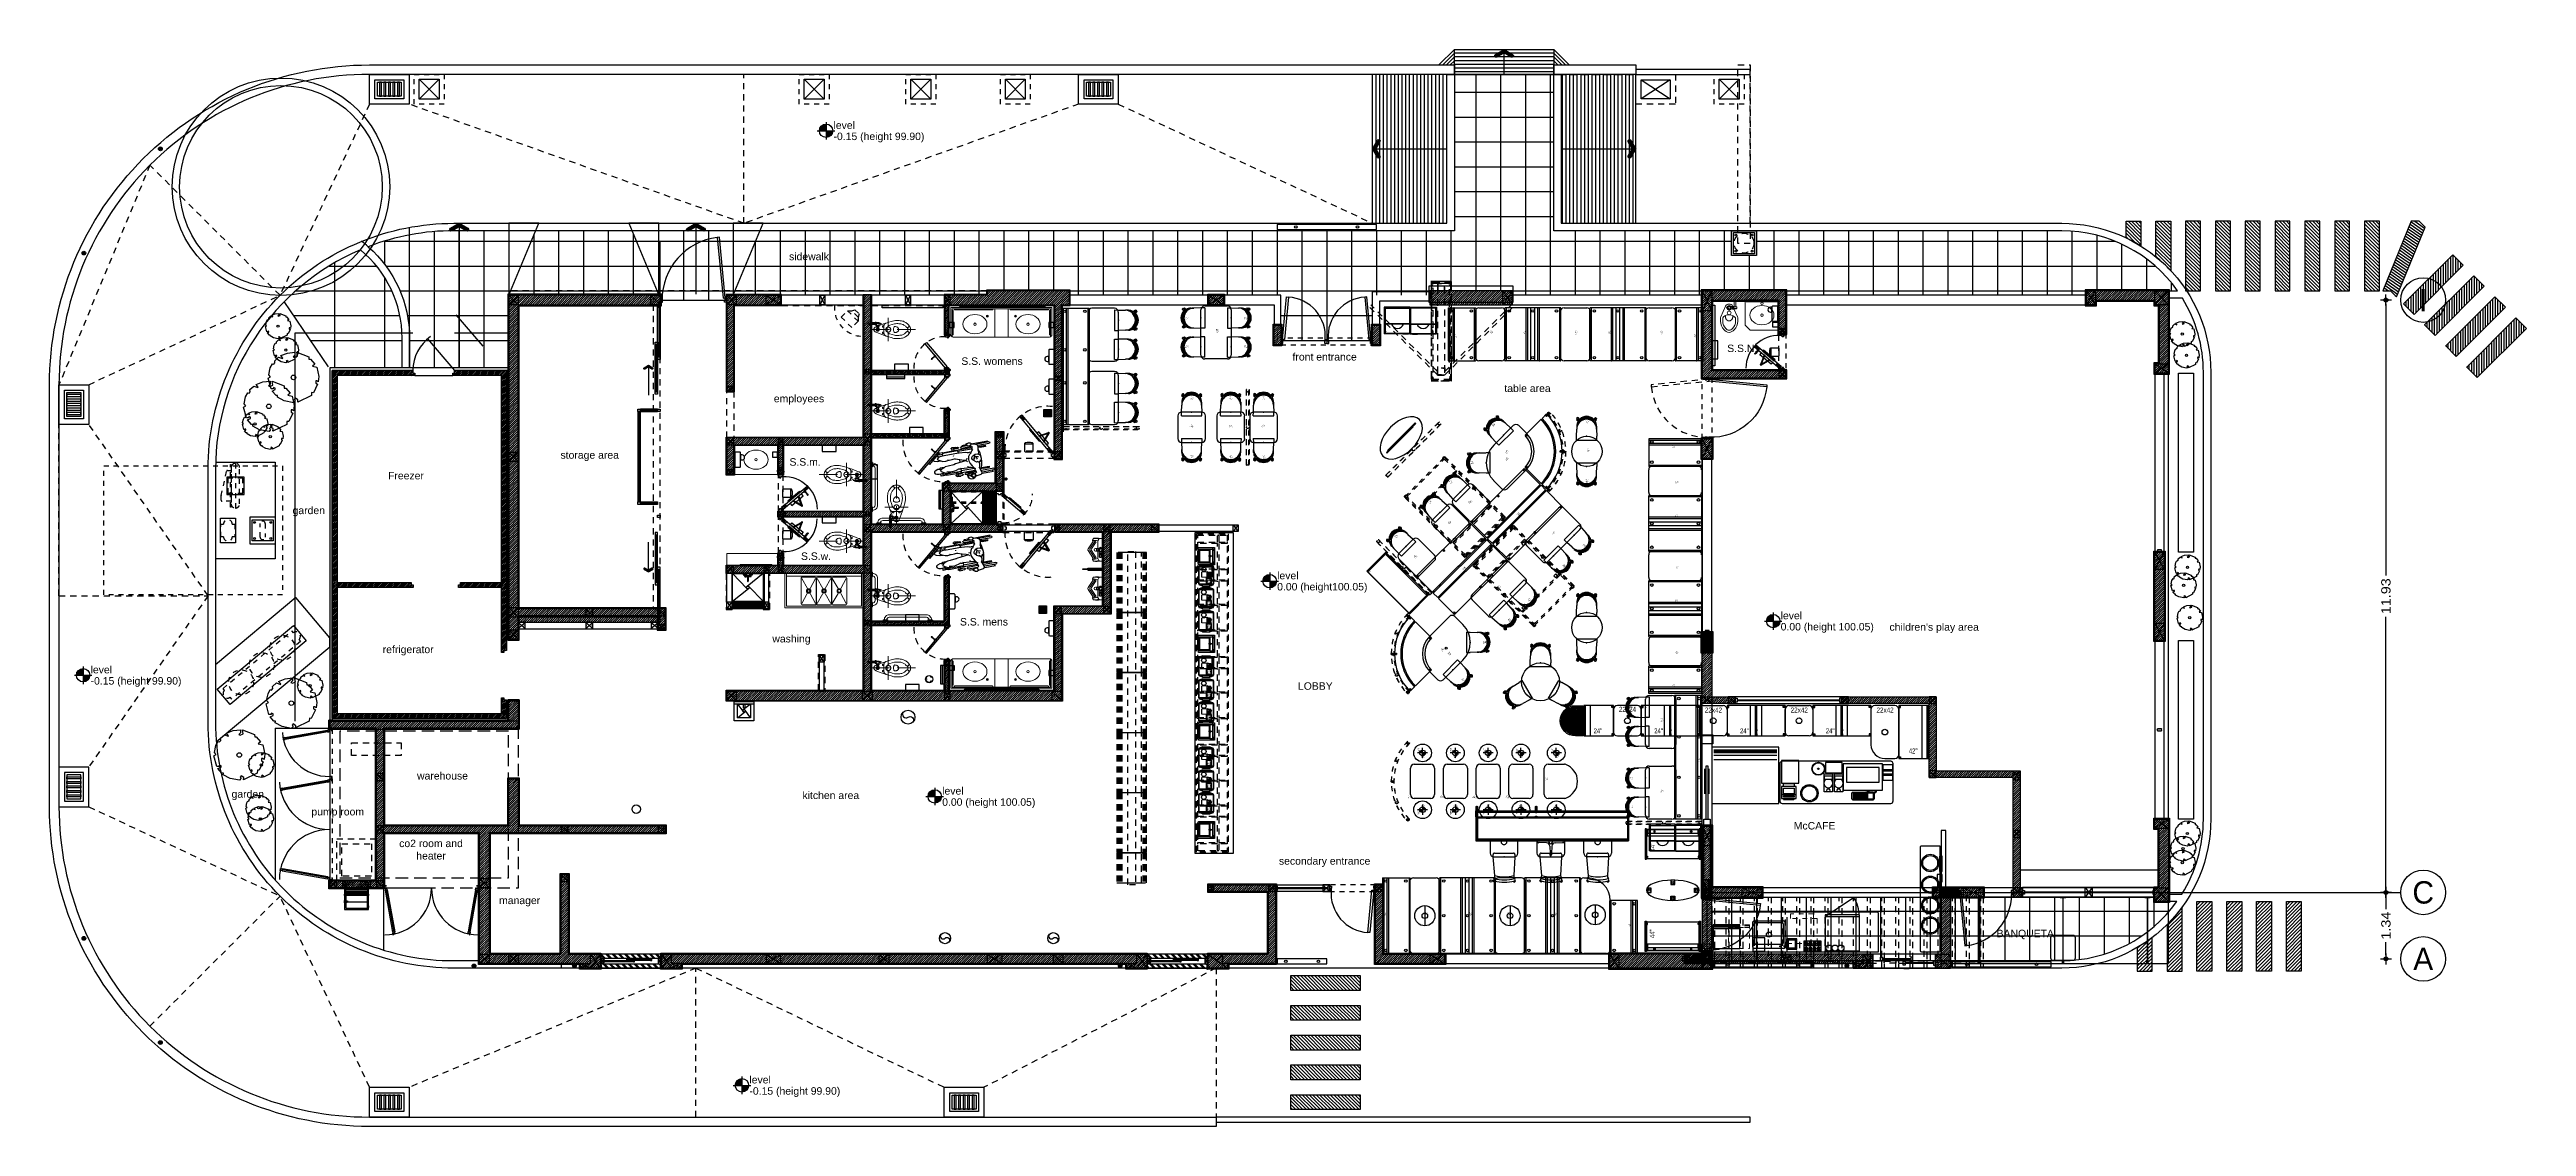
# Model space of a CAD drawing. Header units: metres. Extents: x 301.4 to 351.3, y 108.6 to 130.3.
import ezdxf
from ezdxf.enums import TextEntityAlignment as Align

# ---------------------------------------------------------------- set-up
doc = ezdxf.new("R2010")
doc.units = ezdxf.units.M
doc.header["$MEASUREMENT"] = 0
for name, pattern in [('CENTER2', [28.575, 19.05, -3.175, 3.175, -3.175]), ('GT-2006-FR$0$HIDDEN', [0.375, 0.25, -0.125]), ('HIDDEN', [0.375, 0.25, -0.125]), ('HIDDEN2', [0.1875, 0.125, -0.0625])]:
    doc.linetypes.add(name, pattern=pattern)
doc.layers.get('0').update_dxf_attribs({"color": 250, "linetype": 'CONTINUOUS', "lineweight": 25})
doc.layers.get('Defpoints').update_dxf_attribs({"linetype": 'CONTINUOUS'})
for name, color, linetype in [('ACCE0001', 1, 'CONTINUOUS'), ('ACTE000F', 7, 'CONTINUOUS'), ('AREA001T', 1, 'CONTINUOUS'), ('AZJO0252', 252, 'CONTINUOUS'), ('AZJO252H', 252, 'HIDDEN2'), ('BASE0001', 1, 'CONTINUOUS'), ('BDOR0001', 1, 'CONTINUOUS'), ('BDOR000H', 7, 'HIDDEN2'), ('BORD0000', 7, 'CONTINUOUS'), ('BRND0001', 1, 'CONTINUOUS'), ('CAJA0000', 7, 'CONTINUOUS'), ('CAJA0008', 2, 'CONTINUOUS'), ('CELMADERA0001', 1, 'CONTINUOUS'), ('CFLP000F', 7, 'CONTINUOUS'), ('CIST008H', 8, 'HIDDEN2'), ('COLU_C20', 161, 'CONTINUOUS'), ('COLUC11A', 161, 'CONTINUOUS'), ('DECOR_SCREEN', 2, 'CONTINUOUS'), ('DETAIL', 7, 'CONTINUOUS'), ('DIBUJO', 3, 'CONTINUOUS'), ('DINT001H', 1, 'HIDDEN2'), ('DOOR0001', 1, 'CONTINUOUS'), ('EJES', 7, 'CONTINUOUS'), ('EJES0001', 1, 'CONTINUOUS'), ('EJES0002', 2, 'CONTINUOUS'), ('EJES000T', 7, 'CONTINUOUS'), ('EJES001C', 1, 'CENTER2'), ('ESCA0001', 1, 'CONTINUOUS'), ('FRIO0003', 3, 'CONTINUOUS'), ('FRIO000F', 7, 'CONTINUOUS'), ('HIDDEN1', 34, 'HIDDEN'), ('JARD0001', 1, 'CONTINUOUS'), ('LAVM0001', 1, 'CONTINUOUS'), ('MAMP0002', 2, 'CONTINUOUS'), ('MAMP000F', 7, 'CONTINUOUS'), ('McCAFE160', 160, 'CONTINUOUS'), ('MCOC0001', 1, 'CONTINUOUS'), ('MENUAEREO0008H', 8, 'HIDDEN2'), ('MFMB001H', 1, 'HIDDEN2'), ('MOB_COCIN161', 161, 'CONTINUOUS'), ('MOPS0001', 1, 'CONTINUOUS'), ('MOPS000F', 7, 'CONTINUOUS'), ('MRCO0001', 1, 'CONTINUOUS'), ('MTAL0001', 1, 'CONTINUOUS'), ('MUEB001H', 1, 'HIDDEN2'), ('MURO0001', 1, 'CONTINUOUS'), ('MURO0002', 2, 'CONTINUOUS'), ('MURO0003', 3, 'CONTINUOUS'), ('MURO000F', 7, 'CONTINUOUS'), ('NODE', 9, 'HIDDEN'), ('PANL0002', 2, 'CONTINUOUS'), ('PCEB0001', 1, 'CONTINUOUS'), ('PCEB000F', 7, 'CONTINUOUS'), ('PEPL0001', 1, 'CONTINUOUS'), ('PINT0000', 7, 'CONTINUOUS'), ('PISO0001', 1, 'CONTINUOUS'), ('PISO001H', 1, 'HIDDEN2'), ('PISO001T', 1, 'CONTINUOUS'), ('PLAT0000', 7, 'CONTINUOUS'), ('PRGO0002', 7, 'HIDDEN2'), ('PROY0008H', 8, 'HIDDEN2'), ('PROY008H', 8, 'HIDDEN2'), ('PRTA0001', 1, 'CONTINUOUS'), ('RAC0008', 8, 'CONTINUOUS'), ('RAMP000F', 7, 'CONTINUOUS'), ('RETN0002', 2, 'CONTINUOUS'), ('RIELMENUAE008H', 8, 'HIDDEN2'), ('RTLO000H', 7, 'HIDDEN2'), ('RTW008H', 8, 'HIDDEN2'), ('SEATING', 8, 'CONTINUOUS'), ('SOFFIT_DCR', 132, 'CONTINUOUS'), ('TECH000H', 7, 'HIDDEN2'), ('TOP1', 7, 'CONTINUOUS'), ('TUBO003', 3, 'CONTINUOUS'), ('TUBO253F', 253, 'CONTINUOUS'), ('VPORTS', 7, 'CONTINUOUS'), ('YSIM', 7, 'CONTINUOUS'), ('YSIM0002', 2, 'CONTINUOUS'), ('YSIM001F', 1, 'CONTINUOUS'), ('YSIM001T', 1, 'CONTINUOUS')]:
    doc.layers.add(name, color=color, linetype=linetype)
doc.layers.add('ARTE0001', color=1, linetype='CONTINUOUS', lineweight=13)
doc.layers.add('MURO0004', color=4, linetype='CONTINUOUS', lineweight=30)
for name, color, linetype, plot in [('COLU__11', 161, 'CONTINUOUS', False), ('COLU__12', 161, 'CONTINUOUS', False), ('COLU__C1', 161, 'CONTINUOUS', False), ('COLU__C4', 161, 'CONTINUOUS', False), ('COLU__C5', 161, 'CONTINUOUS', False), ('COLU__C8', 161, 'CONTINUOUS', False), ('COLU__C9', 161, 'CONTINUOUS', False), ('COLU_C14', 161, 'CONTINUOUS', False), ('COLU_C16', 161, 'CONTINUOUS', False), ('COLU_C18', 161, 'CONTINUOUS', False), ('COLU_C19', 161, 'CONTINUOUS', False), ('LACAB_2CM252', 252, 'CONTINUOUS', False), ('PISO__NP', 161, 'HIDDEN2', False), ('REGI__NP', 161, 'CONTINUOUS', False), ('REPO__NP', 161, 'CONTINUOUS', False), ('TUBO__NP', 161, 'CONTINUOUS', False), ('TWER__NP', 161, 'CONTINUOUS', False)]:
    doc.layers.add(name, color=color, linetype=linetype, plot=plot)
doc.styles.add('Arial', font='arial.ttf', dxfattribs={"height": 0.15875})
doc.styles.add('DDIM', font='arial.ttf', dxfattribs={"width": 1.1})
doc.styles.add('EJES', font='ARLRDBD.TTF')
doc.styles.get("Standard").update_dxf_attribs({"font": 'txt', "width": 0.75})
doc.styles.add('STYLUS', font='stylu.ttf', dxfattribs={"width": 0.8})
doc.dimstyles.new('EJES_75_2', dxfattribs={"dimscale": 0.075, "dimtxt": 2.5, "dimasz": 1, "dimexe": 1, "dimexo": 1, "dimgap": 1, "dimtad": 0, "dimzin": 0, "dimdsep": 46, "dimtxsty": 'DDIM', "dimblk": 'AA1', "dimcen": 1, "dimclrd": 256, "dimclre": 256, "dimclrt": 256, "dimadec": 8, "dimazin": 0, "dimtfac": 1, "dimtmove": 2, "dimatfit": 3, "dimldrblk": 'AA1', "dimfxl": 1, "dimtolj": 1, "dimtzin": 0, "dimlwd": -1, "dimlwe": -1, "dimarcsym": 0})
pattern_1 = [(45, (290.604584, 90.540256), (-0.022097087, 0.022097087), [])]
pattern_2 = [(45, (292.644584, 96.230256), (-0.022097087, 0.022097087), [])]
pattern_3 = [(45, (290.604584, 90.540256), (-0.022097087, 0.022097087), [])]
pattern_4 = [(90, (328.04458, 126.770256), (-0.075, 3e-15), [])]
pattern_5 = [(45, (292.644584, 96.230256), (-0.01767767, 0.01767767), [])]
pattern_6 = [(315, (326.86017, 112.87804), (0.03535534, 0.03535534), [])]
pattern_7 = [(45, (292.645088, 96.23076), (-0.022097087, 0.022097087), [])]

# ---------------------------------------------------------------- blocks, each defined once
blk = doc.blocks.new('TOPE_COLG')
for p, q in [((0.008, 0.097), (-0.007, 0.097)), ((-0.007, 0.087), (0.008, 0.087)), ((0.006, 0.085), (-0.006, 0.085)), ((-0.005, 0.083), (0.005, 0.083))]:
    blk.add_line(p, q)
for points in [[(-0.02, 0.005), (0.02, 0.005), (0.02, 0), (-0.02, 0)], [(-0.013, 0.007), (-0.018, 0.007), (-0.018, 0.005), (-0.008, 0.005), (-0.008, 0.007), (-0.012, 0.007), (-0.012, 0.006), (-0.013, 0.006)], [(0.013, 0.007), (0.018, 0.007), (0.018, 0.005), (0.008, 0.005), (0.008, 0.007), (0.013, 0.007), (0.013, 0.006), (0.013, 0.006)]]:
    blk.add_lwpolyline(points, close=True)
blk.add_lwpolyline([(-0.005, 0.005), (-0.005, 0.083, 0.268001), (-0.006, 0.085, -0.26799), (-0.007, 0.087), (-0.007, 0.097, -0.414214), (-0.005, 0.1), (0.005, 0.1, -0.414214), (0.008, 0.097), (0.008, 0.087, -0.267949), (0.006, 0.085, 0.267949), (0.005, 0.083), (0.005, 0.005), (-0.005, 0.005), (0.005, 0.005)], format="xyb")
blk = doc.blocks.new('DOOR_075')
blk.add_arc((-0.072, -0.702), 0.662, 87.7011, 179.7068)
at = {"layer": 'DOOR0001'}
for p, q in [((-0.562, -0.27), (-0.457, -0.3)), ((-0.534, -0.236), (-0.486, -0.335)), ((-0.123, -0.639), (-0.02, -0.666)), ((-0.094, -0.605), (-0.049, -0.701))]:
    blk.add_line(p, q, dxfattribs=at)
for points in [[(-0.005, -0.04), (-0.045, -0.04), (-0.045, 0), (0.045, 0), (0.045, -0.04), (0.025, -0.04), (0.025, -0.065), (-0.005, -0.065), (-0.005, -0.04)], [(-0.005, -0.71), (-0.045, -0.71), (-0.045, -0.75), (0.045, -0.75), (0.045, -0.71), (0.025, -0.71), (0.025, -0.685), (-0.005, -0.685), (-0.005, -0.71)]]:
    blk.add_lwpolyline(points, dxfattribs=at)
for points in [[(-0.534, -0.236), (-0.562, -0.27), (-0.049, -0.701), (-0.02, -0.666)], [(-0.562, -0.27), (-0.534, -0.236), (-0.457, -0.3), (-0.486, -0.335)], [(-0.421, -0.389), (-0.191, -0.582), (-0.223, -0.62), (-0.453, -0.428)], [(-0.146, -0.528), (-0.376, -0.336), (-0.392, -0.355), (-0.162, -0.548)], [(-0.123, -0.639), (-0.094, -0.605), (-0.02, -0.666), (-0.049, -0.701)], [(-0.049, -0.701), (-0.03, -0.678), (-0.028, -0.679), (-0.048, -0.702)], [(-0.045, -0.71), (-0.015, -0.71), (-0.015, -0.708), (-0.045, -0.708)]]:
    blk.add_lwpolyline(points, close=True, dxfattribs=at)
for points in [[(-0.422, -0.63), (-0.354, -0.442, 1), (-0.368, -0.437), (-0.436, -0.625, 1)], [(-0.433, -0.621), (-0.26, -0.521, -1), (-0.252, -0.534), (-0.426, -0.634, -1)]]:
    blk.add_lwpolyline(points, format="xyb", close=True, dxfattribs=at)
blk.add_circle((-0.053, -0.708), 0.0075, dxfattribs=at)
at = {"layer": 'ACCE0001', "rotation": 140.000000000008}
blk.add_blockref('TOPE_COLG', (-0.486, -0.335), dxfattribs=at)
blk = doc.blocks.new('MARCO_MAMP_01')
for points in [[(0, 0.035), (0, 0.055), (0.01, 0.055, -0.4142136), (0.02, 0.045), (0.02, 0.035)], [(-0.0175, -0.045), (-0.0175, -0.035), (0.0175, -0.035), (0.0175, -0.045, -0.4142136), (0.0075, -0.055), (-0.0075, -0.055, -0.4142136)], [(0.03, -0.005), (0.05, -0.005), (0.05, -0.015, -0.4142136), (0.04, -0.025), (0.03, -0.025)]]:
    blk.add_lwpolyline(points, format="xyb", close=True)
blk.add_lwpolyline([(0.03, 0.035), (0.03, -0.035), (0, -0.035), (0, 0.035)], close=True)
blk = doc.blocks.new('MARCO_MAMP_02')
blk.add_lwpolyline([(-0.03, 0.035), (-0.03, -0.035), (0, -0.035), (0, 0.035)], close=True)
for points in [[(0, 0.035), (0, 0.055), (-0.01, 0.055, 0.414214), (-0.02, 0.045), (-0.02, 0.035)], [(-0.03, -0.005), (-0.05, -0.005), (-0.05, -0.015, 0.414214), (-0.04, -0.025), (-0.03, -0.025)], [(0, -0.035), (0, -0.055), (-0.01, -0.055, -0.414214), (-0.02, -0.045), (-0.02, -0.035)]]:
    blk.add_lwpolyline(points, format="xyb", close=True)
blk = doc.blocks.new('GRIFO_MOPSKIN')
for p, q in [((0.01, 0.085), (0.033, 0.085)), ((0.01, 0.07), (0.018, 0.07)), ((0.018, 0.07), (0.018, 0.032)), ((0.018, 0.032), (0.038, 0.032)), ((0.033, 0.085), (0.033, 0.047)), ((0.033, 0.047), (0.038, 0.047)), ((0.05, 0.008), (0.15, 0.008)), ((0.01, -0.07), (0.018, -0.07)), ((0.01, -0.085), (0.033, -0.085)), ((0.018, -0.07), (0.018, -0.032)), ((0.018, -0.032), (0.038, -0.032)), ((0.033, -0.085), (0.033, -0.047)), ((0.033, -0.047), (0.038, -0.047)), ((0.05, -0.008), (0.15, -0.008))]:
    blk.add_line(p, q)
for points in [[(0, 0.102), (0.01, 0.102), (0.01, 0.052), (0, 0.052)], [(0.038, 0.052), (0.062, 0.052), (0.062, 0.027), (0.038, 0.027)], [(0.043, 0.052), (0.058, 0.052), (0.058, 0.067), (0.043, 0.067)], [(0.043, 0.012), (0.058, 0.012), (0.058, 0.027), (0.043, 0.027)], [(0, -0.102), (0.01, -0.102), (0.01, -0.052), (0, -0.052)], [(0.038, -0.052), (0.062, -0.052), (0.062, -0.027), (0.038, -0.027)], [(0.043, -0.012), (0.058, -0.012), (0.058, -0.027), (0.043, -0.027)], [(0.043, -0.067), (0.058, -0.067), (0.058, -0.052), (0.043, -0.052)]]:
    blk.add_lwpolyline(points, close=True)
blk.add_circle((0.05, 0.04), 0.0125)
for centre, radius, start, end in [((0.05, 0), 0.0125, 36.8699, 323.1301), ((0.05, 0), 0.0075, 90, 270), ((0.15, 0), 0.0075, 270, 90)]:
    blk.add_arc(centre, radius, start, end)
blk = doc.blocks.new('ZZ_PASAM_SS')
for points in [[(-0.05, 0), (0.05, 0), (0.05, 0.01), (0.04, 0.02), (-0.04, 0.02), (-0.05, 0.01)], [(0.85, 0), (0.95, 0), (0.95, 0.01), (0.94, 0.02), (0.86, 0.02), (0.85, 0.01)]]:
    blk.add_lwpolyline(points, close=True)
blk.add_lwpolyline([(0.825, 0.07, -0.414214), (0.875, 0.02), (0.925, 0.02, 0.414214), (0.825, 0.12), (0.075, 0.12, 0.414214), (-0.025, 0.02), (0.025, 0.02, -0.414214), (0.075, 0.07)], format="xyb", close=True)
blk = doc.blocks.new('American_Standart_Modelo M')
at = {"color": 1}
for points in [[(0.373, 0), (0, 0)], [(0.307, 0.13), (0.256, 0.113), (0.205, 0.095), (0.155, 0.075), (0.105, 0.055), (0.098, 0.053), (0.09, 0.049), (0.084, 0.045), (0.078, 0.04), (0.073, 0.033), (0.069, 0.027), (0.065, 0.019), (0.063, 0.012), (0.062, 0.004), (0.062, -0.004), (0.063, -0.012), (0.065, -0.019), (0.069, -0.027), (0.073, -0.034), (0.078, -0.04), (0.084, -0.045), (0.09, -0.049), (0.098, -0.053), (0.105, -0.055), (0.155, -0.076), (0.205, -0.095), (0.256, -0.113), (0.307, -0.131)], [(0.264, 0.076), (0.238, 0.076), (0.238, 0.051), (0.264, 0.051)], [(0.759, 0.095), (0.755, 0.098), (0.743, 0.11), (0.73, 0.122), (0.716, 0.132), (0.702, 0.142), (0.687, 0.151), (0.671, 0.159), (0.655, 0.166), (0.639, 0.172), (0.615, 0.176), (0.591, 0.179), (0.567, 0.181), (0.543, 0.182), (0.519, 0.182), (0.495, 0.181), (0.472, 0.178), (0.467, 0.178), (0.463, 0.177), (0.411, 0.162), (0.359, 0.147), (0.307, 0.13), (0.3, 0.128), (0.293, 0.124), (0.286, 0.119), (0.281, 0.114), (0.276, 0.107), (0.271, 0.101), (0.268, 0.094), (0.266, 0.086), (0.264, 0.078), (0.264, 0.071), (0.264, -0.071), (0.264, -0.079), (0.266, -0.086), (0.268, -0.094), (0.271, -0.101), (0.276, -0.108), (0.281, -0.114), (0.286, -0.119), (0.293, -0.124), (0.3, -0.128), (0.307, -0.131), (0.359, -0.147), (0.411, -0.162), (0.463, -0.177), (0.467, -0.178), (0.472, -0.178), (0.495, -0.181), (0.519, -0.182), (0.543, -0.182), (0.567, -0.181), (0.591, -0.179), (0.615, -0.176), (0.639, -0.172), (0.655, -0.166), (0.671, -0.159), (0.687, -0.151), (0.702, -0.142), (0.716, -0.132), (0.73, -0.122), (0.743, -0.11), (0.755, -0.098), (0.759, -0.095), (0.767, -0.086), (0.774, -0.077), (0.781, -0.067), (0.787, -0.057), (0.791, -0.046), (0.795, -0.035), (0.797, -0.023), (0.799, -0.012), (0.8, 0), (0.799, 0.012), (0.797, 0.023), (0.795, 0.035), (0.791, 0.046), (0.787, 0.057), (0.781, 0.067), (0.774, 0.077), (0.767, 0.086), (0.759, 0.095), (0.763, 0.09), (0.766, 0.085), (0.768, 0.08), (0.769, 0.074), (0.768, 0.068), (0.767, 0.063), (0.765, 0.057), (0.762, 0.052), (0.758, 0.048), (0.753, 0.045), (0.748, 0.042), (0.742, 0.041), (0.736, 0.04), (0.731, 0.041), (0.725, 0.043), (0.72, 0.045), (0.715, 0.049), (0.712, 0.052), (0.701, 0.063), (0.689, 0.073), (0.677, 0.083), (0.664, 0.091), (0.651, 0.098), (0.637, 0.105), (0.623, 0.11), (0.602, 0.114), (0.582, 0.116), (0.561, 0.118), (0.541, 0.119), (0.52, 0.119), (0.499, 0.118), (0.479, 0.116), (0.429, 0.102), (0.38, 0.087), (0.372, 0.084), (0.364, 0.081), (0.357, 0.076), (0.35, 0.07), (0.344, 0.064), (0.339, 0.057), (0.335, 0.049), (0.331, 0.041), (0.329, 0.033), (0.327, 0.024), (0.327, 0.016), (0.327, -0.016), (0.327, -0.025), (0.329, -0.033), (0.331, -0.041), (0.335, -0.049), (0.339, -0.057), (0.344, -0.064), (0.35, -0.07), (0.357, -0.076), (0.364, -0.081), (0.372, -0.084), (0.38, -0.088), (0.429, -0.102), (0.479, -0.116), (0.499, -0.118), (0.52, -0.119), (0.541, -0.119), (0.561, -0.118), (0.582, -0.116), (0.602, -0.114), (0.623, -0.111), (0.637, -0.105), (0.651, -0.099), (0.664, -0.091), (0.677, -0.083), (0.689, -0.074), (0.701, -0.063), (0.712, -0.052), (0.715, -0.049), (0.72, -0.046), (0.725, -0.043), (0.731, -0.041), (0.736, -0.04), (0.742, -0.041), (0.748, -0.042), (0.753, -0.045), (0.758, -0.048), (0.762, -0.052), (0.765, -0.057), (0.767, -0.063), (0.768, -0.068), (0.769, -0.074), (0.768, -0.08), (0.766, -0.085), (0.763, -0.09), (0.759, -0.095)], [(0.35, 0.079), (0.35, 0.236)], [(0.902, 0), (0.529, 0)], [(0.738, -0.04), (0.741, -0.031), (0.743, -0.021), (0.745, -0.01), (0.745, 0), (0.745, 0.01), (0.743, 0.02), (0.741, 0.031), (0.738, 0.04)], [(0, -0.12), (0.217, -0.12)], [(0.005, -0.101), (0.084, -0.101)], [(0.005, -0.139), (0.084, -0.139)], [(0.084, -0.106), (0.104, -0.106)], [(0.084, -0.134), (0.104, -0.134)], [(0.104, -0.101), (0.111, -0.101), (0.113, -0.101), (0.114, -0.1), (0.116, -0.099), (0.118, -0.098), (0.119, -0.097), (0.12, -0.095), (0.12, -0.093), (0.121, -0.091), (0.121, -0.085)], [(0.104, -0.139), (0.163, -0.139), (0.165, -0.139), (0.167, -0.138), (0.168, -0.138), (0.182, -0.13), (0.182, -0.11), (0.192, -0.11), (0.192, -0.13), (0.182, -0.13)], [(0.159, -0.016), (0.159, -0.04), (0.121, -0.04), (0.121, -0.016)], [(0.123, -0.04), (0.123, -0.065)], [(0.126, -0.065), (0.126, -0.085)], [(0.154, -0.065), (0.154, -0.085)], [(0.156, -0.04), (0.156, -0.065)], [(0.159, -0.085), (0.159, -0.091), (0.159, -0.093), (0.159, -0.095), (0.16, -0.096), (0.161, -0.098), (0.162, -0.099), (0.164, -0.1), (0.182, -0.11)], [(0.182, -0.115), (0.192, -0.115)], [(0.182, -0.125), (0.192, -0.125)], [(0.35, -0.235), (0.35, -0.077)]]:
    blk.add_lwpolyline(points, dxfattribs=at)
for points in [[(0.17, 0.006), (0.168, 0.011), (0.165, 0.017), (0.162, 0.021), (0.157, 0.025), (0.152, 0.028), (0.147, 0.03), (0.141, 0.031), (0.135, 0.03), (0.13, 0.029), (0.124, 0.027), (0.119, 0.023), (0.116, 0.019), (0.112, 0.014), (0.11, 0.009), (0.109, 0.003), (0.109, -0.003), (0.11, -0.009), (0.112, -0.014), (0.116, -0.019), (0.119, -0.023), (0.124, -0.027), (0.13, -0.029), (0.135, -0.03), (0.141, -0.031), (0.147, -0.03), (0.152, -0.028), (0.157, -0.025), (0.162, -0.021), (0.165, -0.017), (0.168, -0.011), (0.17, -0.006), (0.17, 0), (0.17, 0)], [(0.164, 0.005), (0.163, 0.009), (0.161, 0.013), (0.158, 0.017), (0.154, 0.02), (0.15, 0.023), (0.145, 0.024), (0.141, 0.025), (0.136, 0.025), (0.131, 0.024), (0.127, 0.022), (0.123, 0.019), (0.12, 0.015), (0.117, 0.011), (0.116, 0.007), (0.115, 0.002), (0.115, -0.002), (0.116, -0.007), (0.117, -0.011), (0.12, -0.016), (0.123, -0.019), (0.127, -0.022), (0.131, -0.024), (0.136, -0.025), (0.141, -0.025), (0.145, -0.024), (0.15, -0.023), (0.154, -0.02), (0.158, -0.017), (0.161, -0.014), (0.163, -0.009), (0.164, -0.005), (0.165, 0), (0.165, 0)], [(0.158, 0.004), (0.157, 0.007), (0.156, 0.01), (0.153, 0.013), (0.151, 0.015), (0.148, 0.017), (0.144, 0.018), (0.141, 0.019), (0.137, 0.019), (0.133, 0.018), (0.13, 0.016), (0.127, 0.014), (0.125, 0.012), (0.123, 0.009), (0.121, 0.005), (0.121, 0.002), (0.121, -0.002), (0.121, -0.005), (0.123, -0.009), (0.125, -0.012), (0.127, -0.014), (0.13, -0.016), (0.133, -0.018), (0.137, -0.019), (0.141, -0.019), (0.144, -0.019), (0.148, -0.017), (0.151, -0.016), (0.153, -0.013), (0.156, -0.01), (0.157, -0.007), (0.158, -0.004), (0.159, 0), (0.159, 0)], [(0.149, 0.002), (0.149, 0.004), (0.148, 0.005), (0.147, 0.007), (0.145, 0.008), (0.144, 0.009), (0.142, 0.01), (0.14, 0.01), (0.138, 0.01), (0.136, 0.009), (0.135, 0.009), (0.133, 0.007), (0.132, 0.006), (0.131, 0.004), (0.13, 0.003), (0.13, 0.001), (0.13, -0.001), (0.13, -0.003), (0.131, -0.005), (0.132, -0.006), (0.133, -0.008), (0.135, -0.009), (0.136, -0.01), (0.138, -0.01), (0.14, -0.01), (0.142, -0.01), (0.144, -0.009), (0.145, -0.008), (0.147, -0.007), (0.148, -0.005), (0.149, -0.004), (0.149, -0.002), (0.15, 0), (0.15, 0)], [(0.401, 0.008), (0.399, 0.015), (0.396, 0.022), (0.393, 0.029), (0.388, 0.035), (0.383, 0.04), (0.377, 0.044), (0.37, 0.048), (0.363, 0.05), (0.356, 0.051), (0.348, 0.052), (0.341, 0.051), (0.334, 0.049), (0.327, 0.046), (0.321, 0.042), (0.315, 0.037), (0.31, 0.032), (0.306, 0.026), (0.303, 0.019), (0.301, 0.012), (0.299, 0.004), (0.299, -0.003), (0.301, -0.01), (0.303, -0.017), (0.306, -0.024), (0.31, -0.03), (0.315, -0.036), (0.321, -0.041), (0.327, -0.044), (0.334, -0.047), (0.341, -0.049), (0.348, -0.05), (0.356, -0.05), (0.363, -0.048), (0.37, -0.046), (0.377, -0.043), (0.383, -0.038), (0.388, -0.033), (0.393, -0.027), (0.396, -0.021), (0.399, -0.014), (0.401, -0.007), (0.401, 0.001), (0.401, 0.001)], [(0.484, -0.061), (0.496, -0.059), (0.507, -0.057), (0.518, -0.053), (0.528, -0.049), (0.535, -0.046), (0.541, -0.042), (0.546, -0.037), (0.551, -0.031), (0.555, -0.025), (0.558, -0.018), (0.56, -0.011), (0.561, -0.004), (0.561, 0.004), (0.56, 0.011), (0.558, 0.018), (0.555, 0.025), (0.551, 0.031), (0.546, 0.037), (0.541, 0.042), (0.535, 0.046), (0.528, 0.049), (0.518, 0.053), (0.507, 0.057), (0.496, 0.059), (0.484, 0.061), (0.473, 0.061), (0.468, 0.052), (0.463, 0.042), (0.46, 0.032), (0.457, 0.021), (0.456, 0.011), (0.455, 0), (0.456, -0.011), (0.457, -0.022), (0.46, -0.032), (0.463, -0.042), (0.468, -0.052), (0.473, -0.061)], [(-0.024, -0.116), (-0.025, -0.113), (-0.027, -0.11), (-0.029, -0.107), (-0.032, -0.104), (-0.035, -0.103), (-0.038, -0.101), (-0.042, -0.101), (-0.046, -0.101), (-0.049, -0.102), (-0.052, -0.104), (-0.055, -0.106), (-0.058, -0.108), (-0.06, -0.111), (-0.061, -0.115), (-0.062, -0.118), (-0.062, -0.122), (-0.061, -0.125), (-0.06, -0.129), (-0.058, -0.132), (-0.055, -0.134), (-0.052, -0.137), (-0.049, -0.138), (-0.046, -0.139), (-0.042, -0.139), (-0.038, -0.139), (-0.035, -0.137), (-0.032, -0.136), (-0.029, -0.133), (-0.027, -0.13), (-0.025, -0.127), (-0.024, -0.124), (-0.024, -0.12), (-0.024, -0.12)], [(0.005, -0.093), (0.005, -0.093), (0.005, -0.092), (0.004, -0.092), (0.004, -0.091), (0.004, -0.091), (0.003, -0.091), (0.003, -0.091), (0, -0.091), (0, -0.149), (0.003, -0.149), (0.003, -0.149), (0.004, -0.149), (0.004, -0.149), (0.004, -0.148), (0.005, -0.148), (0.005, -0.148), (0.005, -0.147), (0.005, -0.147), (0.005, -0.094)], [(0.104, -0.149), (0.084, -0.149), (0.084, -0.091), (0.104, -0.091)], [(0.169, -0.085), (0.111, -0.085), (0.111, -0.065), (0.169, -0.065)], [(0.238, -0.051), (0.238, -0.076), (0.264, -0.076), (0.264, -0.051)]]:
    blk.add_lwpolyline(points, close=True, dxfattribs=at)
blk = doc.blocks.new('ZZ_PASAM_02_SS')
for points in [[(-0.65, 0), (-0.55, 0), (-0.55, -0.01), (-0.56, -0.02), (-0.64, -0.02), (-0.65, -0.01)], [(-0.05, 0), (0.05, 0), (0.05, -0.01), (0.04, -0.02), (-0.04, -0.02), (-0.05, -0.01)]]:
    blk.add_lwpolyline(points, close=True)
blk.add_lwpolyline([(-0.075, -0.07, 0.414214), (-0.025, -0.02), (0.025, -0.02, -0.414214), (-0.075, -0.12), (-0.525, -0.12, -0.414214), (-0.625, -0.02), (-0.575, -0.02, 0.414214), (-0.525, -0.07)], format="xyb", close=True)
blk = doc.blocks.new('BISAG_MAMP_01')
for points in [[(-0.01, -0.001, -0.192981), (-0.008, 0.006), (-0.011, 0.003, -0.414214), (-0.018, 0.002), (-0.031, 0.013), (-0.033, 0.011), (-0.02, 0, 0.345326)], [(0.01, 0, 5.181866), (0.007, -0.007, 0.345326), (0.015, -0.013), (0.032, -0.013), (0.032, -0.01), (0.015, -0.01, -0.414214), (0.01, -0.005)]]:
    blk.add_lwpolyline(points, format="xyb", close=True)
blk.add_circle((0, 0), 0.005)
blk = doc.blocks.new('ovalyn')
blk.add_circle((0, 0), 0.0243)
blk.add_ellipse((0, 0), major_axis=(0, 0.243), ratio=0.8)
blk = doc.blocks.new('SODA')
for p, q in [((-1.575, 0.368), (0, 0.368)), ((-1.575, -0.318), (-1.575, 0.368)), ((-1.544, 0.368), (-1.544, 0.318)), ((-1.544, -0.286), (-1.544, 0.368)), ((-0.573, 0.318), (-1.544, 0.318)), ((-1.248, 0.276), (-1.248, -0.238)), ((-1.233, 0.272), (-1.123, 0.07)), ((-1.226, 0.299), (-0.965, 0.299)), ((-0.958, 0.272), (-1.068, 0.07)), ((-1.002, 0.318), (-0.032, 0.318)), ((-1.002, 0.299), (-0.965, 0.299)), ((-0.943, 0.276), (-0.943, -0.238)), ((-0.943, 0.276), (-0.943, -0.238)), ((-0.94, 0.276), (-0.94, -0.238)), ((-0.94, 0.276), (-0.94, -0.238)), ((-0.814, 0.07), (-0.928, 0.272)), ((-0.814, 0.07), (-0.928, 0.272)), ((-0.918, 0.299), (-0.657, 0.299)), ((-0.918, 0.299), (-0.657, 0.299)), ((-0.761, 0.07), (-0.648, 0.272)), ((-0.761, 0.07), (-0.648, 0.272)), ((-0.635, 0.276), (-0.635, -0.238)), ((-0.635, 0.276), (-0.635, -0.238)), ((-0.632, 0.276), (-0.632, -0.238)), ((-0.632, 0.276), (-0.632, -0.238)), ((-0.504, 0.07), (-0.62, 0.272)), ((-0.504, 0.07), (-0.62, 0.272)), ((-0.61, 0.299), (-0.349, 0.299)), ((-0.61, 0.299), (-0.349, 0.299)), ((-0.451, 0.07), (-0.34, 0.272)), ((-0.327, 0.276), (-0.327, -0.238)), ((-0.032, -0.286), (-0.032, 0.368)), ((0, -0.318), (0, 0.368)), ((-1.575, -0.318), (0, -0.318)), ((-1.544, -0.286), (-0.032, -0.286)), ((-1.124, -0.032), (-1.234, -0.234)), ((-1.124, -0.032), (-1.234, -0.234)), ((-1.226, -0.26), (-0.965, -0.26)), ((-1.226, -0.26), (-0.965, -0.26)), ((-1.068, -0.032), (-0.958, -0.234)), ((-1.068, -0.032), (-0.958, -0.234)), ((-0.928, -0.234), (-0.814, -0.032)), ((-0.928, -0.234), (-0.814, -0.032)), ((-0.918, -0.26), (-0.657, -0.26)), ((-0.918, -0.26), (-0.657, -0.26)), ((-0.648, -0.234), (-0.761, -0.032)), ((-0.648, -0.234), (-0.761, -0.032)), ((-0.62, -0.234), (-0.504, -0.032)), ((-0.62, -0.234), (-0.504, -0.032)), ((-0.61, -0.26), (-0.349, -0.26)), ((-0.61, -0.26), (-0.349, -0.26)), ((-0.34, -0.234), (-0.451, -0.032)), ((-0.34, -0.234), (-0.451, -0.032))]:
    blk.add_line(p, q)
for centre, radius in [((-1.096, 0.019), 0.0288), ((-1.096, 0.019), 0.0258), ((-0.788, 0.019), 0.0288), ((-0.788, 0.019), 0.0258), ((-0.48, 0.019), 0.0288)]:
    blk.add_circle(centre, radius)
for centre, major_axis, ratio, start_param, end_param in [((-1.226, 0.276), (0.0157, 0.0157), 1, 0.785398, 2.356195), ((-1.096, 0.019), (-0.0314, 0.0314), 1, 3.926991, 10.210176), ((-1.096, 0.019), (-0.0314, 0.0314), 1, 3.926991, 10.210176), ((-1.096, 0.019), (-0.0314, 0.0314), 1, 3.926991, 10.210176), ((-1.096, 0.019), (0.0314, 0.0314), 1, 2.482956, 5.371026), ((-1.096, 0.019), (-0.027, 0.027), 1, 3.926991, 10.210176), ((-1.096, 0.019), (0.027, 0.027), 1, 2.504193, 5.349789), ((-0.965, 0.276), (-0.0157, 0.0157), 1, 3.926991, 5.497787), ((-0.965, 0.276), (-0.0157, 0.0157), 1, 3.926991, 5.497787), ((-0.918, 0.276), (-0.0157, 0.0157), 1, -0.785398, 0.785397), ((-0.918, 0.276), (-0.0157, 0.0157), 1, -0.785398, 0.785397), ((-0.788, 0.019), (0.0314, 0.0314), 1, 5.497787332956582, 11.78097264013617), ((-0.788, 0.019), (0.0314, 0.0314), 1, 5.497787332956582, 11.78097264013617), ((-0.657, 0.276), (0.0157, 0.0157), 1, 5.497787, 7.068584), ((-0.657, 0.276), (0.0157, 0.0157), 1, 5.497787, 7.068584), ((-0.61, 0.276), (0.0157, 0.0157), 1, 0.785398, 2.356193), ((-0.61, 0.276), (0.0157, 0.0157), 1, 0.785398, 2.356193), ((-0.48, 0.019), (-0.0314, 0.0314), 1, 3.926991, 10.210176), ((-0.48, 0.019), (-0.0314, 0.0314), 1, 3.926991, 10.210176), ((-0.48, 0.019), (-0.027, 0.027), 1, 3.926991, 10.210176), ((-1.226, -0.238), (0.0157, 0.0157), 1, 2.356195, 3.926991), ((-1.226, -0.238), (0.0157, 0.0157), 1, 2.356195, 3.926991), ((-0.965, -0.238), (-0.0206, 0.0085), 0.998708, 1.963038, 3.534749), ((-0.965, -0.238), (-0.0206, 0.0085), 0.998708, 1.963038, 3.534749), ((-0.918, -0.238), (-0.0157, 0.0157), 1, 0.785398, 2.356195), ((-0.657, -0.238), (0.0157, 0.0157), 1, 3.926991, 5.497787), ((-0.657, -0.238), (0.0157, 0.0157), 1, 3.926991, 5.497787), ((-0.61, -0.238), (0.0157, 0.0157), 1, 2.356195, 3.926991), ((-0.61, -0.238), (0.0157, 0.0157), 1, 2.356195, 3.926991), ((-0.349, -0.238), (-0.0157, 0.0157), 1, 2.356195, 3.926991), ((-0.349, -0.238), (-0.0157, 0.0157), 1, 2.356195, 3.926991)]:
    blk.add_ellipse(centre, major_axis=major_axis, ratio=ratio, start_param=start_param, end_param=end_param)
at = {"extrusion": (0, 0, -1)}
blk.add_ellipse((-0.349, 0.276), major_axis=(-0.0157, 0.0157), ratio=1, start_param=0.785398, end_param=2.356193, dxfattribs=at)
blk = doc.blocks.new('LAVAMANOS_METALICO')
for p, q in [((-0.133, -0.051), (-0.02, -0.204)), ((-0.133, -0.327), (0.016, -0.208)), ((0.133, -0.051), (-0.016, -0.169)), ((0.133, -0.327), (0.02, -0.174))]:
    blk.add_line(p, q)
for points in [[(-0.197, 0), (0.197, 0), (0.197, -0.391), (-0.197, -0.391)], [(-0.197, 0), (0.197, 0), (0.197, -0.051), (-0.197, -0.051)], [(-0.133, -0.051), (0.133, -0.051), (0.133, -0.327), (-0.133, -0.327)]]:
    blk.add_lwpolyline(points, close=True)
blk.add_lwpolyline([(-0.013, -0.121), (-0.013, -0.051), (0.013, -0.051), (0.013, -0.121, -1)], format="xyb", close=True)
blk.add_circle((0, -0.189), 0.025)
blk = doc.blocks.new('INODO_BABY_DEVORO')
blk.add_lwpolyline([(0.021, -0.006, 0.414214), (0.025, -0.001), (0.025, 0), (-0.025, 0), (-0.025, -0.001, 0.414214), (-0.021, -0.006)], format="xyb", close=True)
for points in [[(0.027, -0.171), (-0.049, -0.336, 0.108822), (-0.054, -0.357), (-0.054, -0.419), (-0.054, -0.419, 0.19715), (0.019, -0.593, 0.519494), (0.223, -0.593, 0.19715), (0.296, -0.419), (0.296, -0.357, 0.108822), (0.291, -0.336), (0.191, -0.119, 0.29222), (0.123, -0.076), (0.119, -0.076, 0.29222), (0.051, -0.119), (0.049, -0.124)], [(0.025, -0.14), (0.025, -0.14), (0.025, -0.162, -0.414214), (0.02, -0.167), (-0.029, -0.167, -0.414214), (-0.035, -0.162), (-0.035, -0.14, -0.414214), (-0.029, -0.135), (0.02, -0.135, -0.414214), (0.025, -0.14, 0.414214), (0.03, -0.146), (0.035, -0.146)], [(0.035, -0.171), (-0.024, -0.171, -0.377458), (-0.029, -0.167)], [(0.025, -0.171, -0.379524), (0.02, -0.175), (-0.02, -0.175, -0.379524), (-0.025, -0.171)], [(0.232, -0.335, 0.386339), (0.01, -0.336, 0.210174), (-0.009, -0.38), (-0.009, -0.419, 0.204875), (0.056, -0.568, 0.510672), (0.186, -0.568, 0.204875), (0.251, -0.419), (0.251, -0.38)], [(0.108, -0.133, 0.080205), (0.103, -0.138)], [(0.103, -0.164, 1.174397), (0.134, -0.133)], [(0.135, -0.187), (0.135, -0.19, -0.173427), (0.107, -0.19), (0.107, -0.187)], [(0.164, -0.167), (0.169, -0.167, 0.159158), (0.169, -0.135), (0.164, -0.135)], [(0.251, -0.38, 0.210174), (0.232, -0.336)]]:
    blk.add_lwpolyline(points, format="xyb")
for points in [[(-0.017, -0.135), (-0.017, -0.006)], [(0.017, -0.135), (0.017, -0.006)], [(0.035, -0.137), (0.055, -0.137)], [(0.035, -0.165), (0.055, -0.165)], [(0.055, -0.127), (0.083, -0.127)], [(0.055, -0.175), (0.082, -0.175)], [(0.169, -0.143), (0.166, -0.143)], [(0.169, -0.159), (0.166, -0.159)], [(0.169, -0.167), (0.169, -0.135)]]:
    blk.add_lwpolyline(points)
for points in [[(0.055, -0.124), (0.055, -0.178), (0.035, -0.178), (0.035, -0.124)], [(0.08, -0.151), (0.101, -0.186), (0.141, -0.186), (0.162, -0.151), (0.141, -0.116), (0.101, -0.116)]]:
    blk.add_lwpolyline(points, close=True)
for centre, radius in [((0.121, -0.151), 0.0453), ((0.12, -0.254), 0.0376), ((0.121, -0.151), 0.026)]:
    blk.add_circle(centre, radius)
for points in [[(0.048, -0.31), (0.044, -0.388), (0.083, -0.399)], [(0.083, -0.399), (0.122, -0.439), (0.16, -0.399)], [(0.16, -0.399), (0.199, -0.388), (0.195, -0.31)]]:
    blk.add_rational_spline(points, [1, 0.853214250782, 1], degree=2)
blk = doc.blocks.new('Urinal_Incesa_washbrook')
for points in [[(-0.062, 0.238, 0.074522), (-0.193, 0.24, 0.214526), (-0.197, 0.238), (-0.22, 0.203, 0.423589), (-0.219, 0.196, -0.122213), (-0.208, 0.184, -0.34898), (-0.21, 0.169), (-0.306, 0.026, 0.149451), (-0.311, 0.009, 0.149451), (-0.306, -0.008), (-0.21, -0.151, -0.34898), (-0.208, -0.166, -0.122213), (-0.219, -0.177, 0.423589), (-0.22, -0.185), (-0.197, -0.219, 0.214526), (-0.193, -0.222, 0.074522), (-0.062, -0.219)], [(-0.156, 0.195), (-0.27, 0.026, 0.149451), (-0.275, 0.009, 0.149451), (-0.27, -0.008), (-0.156, -0.177)], [(-0.144, 0.169), (-0.24, 0.026, 0.149451), (-0.245, 0.009, 0.149451), (-0.24, -0.008), (-0.144, -0.151)], [(-0.111, 0.187, 0.074067), (-0.221, 0.197)], [(-0.089, 0.228, 0.07257), (-0.195, 0.239)], [(-0.111, 0.035), (-0.158, 0.035, 1), (-0.158, -0.017), (-0.111, -0.017)], [(-0.111, 0.029, 1.462295), (-0.111, -0.011)], [(0, 0.233, 0.445229), (-0.006, 0.237), (-0.084, 0.229, 0.258618), (-0.094, 0.222), (-0.111, 0.187), (-0.111, 0.009), (-0.111, -0.169), (-0.094, -0.204, 0.258618), (-0.084, -0.211), (-0.006, -0.219, 0.445229), (0, -0.214)], [(-0.094, -0.005), (-0.098, -0.005, -0.173427), (-0.098, 0.023), (-0.094, 0.023)], [(-0.041, 0.022, 1.174397), (-0.071, -0.009)], [(-0.074, -0.218), (-0.006, -0.225, 0.445229), (0, -0.22), (0, 0.009), (0, 0.239, 0.445229), (-0.006, 0.243), (-0.074, 0.236)], [(-0.043, 0.057, 0.159158), (-0.074, 0.057)], [(-0.221, -0.179, 0.074067), (-0.111, -0.169)], [(-0.195, -0.221, 0.07257), (-0.089, -0.21)], [(-0.078, -0.087, 0.379524), (-0.083, -0.092), (-0.083, -0.132, 0.379524), (-0.078, -0.137)], [(-0.078, -0.077), (-0.078, -0.136, 0.377458), (-0.074, -0.141)], [(-0.048, -0.087), (-0.048, -0.087, -0.414214), (-0.043, -0.092), (-0.043, -0.141, -0.414214), (-0.048, -0.146), (-0.069, -0.146, -0.414214), (-0.074, -0.141), (-0.074, -0.092, -0.414214), (-0.069, -0.087), (-0.048, -0.087, -0.414214), (-0.053, -0.082), (-0.053, -0.077)]]:
    blk.add_lwpolyline(points, format="xyb")
for points in [[(-0.311, 0.009), (-0.311, 0.009)], [(-0.275, 0.009), (-0.275, 0.009)], [(-0.094, -0.011), (-0.094, 0.03), (-0.058, 0.05), (-0.023, 0.03), (-0.023, -0.011), (-0.058, -0.032)], [(-0.031, -0.077), (-0.031, -0.057), (-0.085, -0.057), (-0.085, -0.077)]]:
    blk.add_lwpolyline(points, close=True)
for points in [[(-0.074, 0.052), (-0.074, 0.057), (-0.043, 0.057), (-0.043, 0.052)], [(-0.066, 0.057), (-0.066, 0.054)], [(-0.05, 0.057), (-0.05, 0.054)], [(-0.082, -0.057), (-0.082, -0.029)], [(-0.072, -0.077), (-0.072, -0.057)], [(-0.045, -0.077), (-0.045, -0.057)], [(-0.043, -0.095), (-0.006, -0.095)], [(-0.043, -0.129), (-0.006, -0.129)], [(-0.034, -0.057), (-0.034, -0.029)]]:
    blk.add_lwpolyline(points)
blk.add_lwpolyline([(-0.006, -0.091), (-0.006, -0.133, 0.414214), (-0.001, -0.137), (0, -0.137), (0, -0.087), (-0.001, -0.087, 0.414214)], format="xyb", close=True)
for radius in [0.0453, 0.026]:
    blk.add_circle((-0.058, 0.009), radius)
blk = doc.blocks.new('PUERTA_EMERGENCIA')
for points in [[(-0.177, 1.17), (-0.07, 0.037), (-0.03, 0.04), (-0.138, 1.173)], [(-1.24, -0.04), (-1.2, -0.04), (-1.2, 0), (-1.21, 0), (-1.21, 0.04), (-1.24, 0.04)], [(0, -0.04), (-0.04, -0.04), (-0.04, 0), (-0.03, 0), (-0.03, 0.04), (0, 0.04)]]:
    blk.add_lwpolyline(points, close=True)
blk.add_arc((-0.03, 0), 1.18, 97.1791, 180)
blk = doc.blocks.new('PUERTA_INGRESO PRINCIPAL')
for points in [[(-0.769, 0.893), (-0.85, 0.037), (-0.89, 0.04), (-0.809, 0.896)], [(0.769, 0.893), (0.85, 0.037), (0.89, 0.04), (0.809, 0.896)], [(-0.92, -0.04), (-0.88, -0.04), (-0.88, 0), (-0.89, 0), (-0.89, 0.04), (-0.92, 0.04)], [(0, -0.04), (-0.04, -0.04), (-0.04, 0), (-0.03, 0), (-0.03, 0.04), (0, 0.04)], [(0, -0.04), (0.04, -0.04), (0.04, 0), (0.03, 0), (0.03, 0.04), (0, 0.04)], [(0.92, -0.04), (0.88, -0.04), (0.88, 0), (0.89, 0), (0.89, 0.04), (0.92, 0.04)]]:
    blk.add_lwpolyline(points, close=True)
for centre, start, end in [((-0.817, 0.105), 355.3019, 86.5172), ((0.817, 0.105), 93.4828, 184.6981)]:
    blk.add_arc(centre, 0.789, start, end)
blk = doc.blocks.new('F')
h = blk.add_hatch(color=256)
edge = h.paths.add_edge_path()
edge.add_line((-0.00143, 0.00152), (0, 0.00069))
edge.add_line((0, 0.00069), (0.00143, 0.00152))
edge.add_arc((0.00158, 0.00126), 0.0003, -60, 120, ccw=False)
edge.add_line((0.00173, 0.001), (0, 0))
edge.add_line((0, 0), (-0.00173, 0.001))
edge.add_arc((-0.00158, 0.00126), 0.0003, 60, 240, ccw=False)
blk.add_lwpolyline([(-0.00143, 0.00152), (0, 0.00069), (0.00143, 0.00152, -1), (0.00173, 0.001), (0, 0), (-0.00173, 0.001, -1)], format="xyb", close=True)
blk = doc.blocks.new('PUERTA_AREA DE BODEGA')
for p, q in [((-0.237, -1.219), (-0.237, -1.819)), ((-0.237, -5.381), (-0.237, -4.781))]:
    blk.add_line(p, q)
for points in [[(-0.051, 0), (0, 0), (0, -0.051), (-0.051, -0.051)], [(-0.051, -0.051), (0, -0.051), (0, -1.051), (-0.051, -1.051)], [(-0.02, -1.051), (-0.02, -0.051), (-0.03, -0.051), (-0.03, -1.051)], [(-0.102, -0.751), (-0.051, -0.751), (-0.051, -0.802), (-0.102, -0.802)], [(-0.102, -0.802), (-0.051, -0.802), (-0.051, -1.751), (-0.102, -1.751)], [(-0.071, -1.751), (-0.071, -0.802), (-0.081, -0.802), (-0.081, -1.751)], [(-0.051, -1.051), (0, -1.051), (0, -1.102), (-0.051, -1.102)], [(-0.102, -1.751), (-0.051, -1.751), (-0.051, -1.802), (-0.102, -1.802)], [(-0.45, -2.102), (-0.399, -2.102), (-0.399, -2.153), (-0.45, -2.153)], [(-0.399, -2.153), (-0.45, -2.153), (-0.45, -3.972), (-0.399, -3.972)], [(-0.42, -2.153), (-0.42, -3.972), (-0.43, -3.972), (-0.43, -2.153)], [(-0.051, -2.102), (-0.399, -2.102), (-0.399, -2.153), (-0.051, -2.153)], [(-0.399, -2.122), (-0.051, -2.122), (-0.051, -2.132), (-0.399, -2.132)], [(-0.051, -2.102), (0, -2.102), (0, -2.153), (-0.051, -2.153)], [(-0.45, -3.972), (-0.399, -3.972), (-0.399, -4.023), (-0.45, -4.023)], [(-0.399, -3.972), (-0.051, -3.972), (-0.051, -4.023), (-0.399, -4.023)], [(-0.399, -3.993), (-0.051, -3.993), (-0.051, -4.003), (-0.399, -4.003)], [(-0.051, -4.237), (0, -4.237), (0, -4.288), (-0.051, -4.288)], [(-0.102, -4.639), (-0.051, -4.639), (-0.051, -4.588), (-0.102, -4.588)], [(-0.102, -5.588), (-0.051, -5.588), (-0.051, -4.639), (-0.102, -4.639)], [(-0.071, -4.639), (-0.071, -5.588), (-0.081, -5.588), (-0.081, -4.639)], [(-0.051, -5.339), (0, -5.339), (0, -5.288), (-0.051, -5.288)], [(-0.051, -6.339), (0, -6.339), (0, -5.339), (-0.051, -5.339)], [(-0.02, -5.339), (-0.02, -6.339), (-0.03, -6.339), (-0.03, -5.339)], [(-0.102, -5.639), (-0.051, -5.639), (-0.051, -5.588), (-0.102, -5.588)], [(-0.051, -6.39), (0, -6.39), (0, -6.339), (-0.051, -6.339)]]:
    blk.add_lwpolyline(points, close=True)
at = {"yscale": 50, "zscale": 50}
for p, xscale, rotation in [((-0.237, -1.219), 50, 180.0000000000032), ((-0.237, -5.381), -50, 3.256887993818641e-12)]:
    blk.add_blockref('F', p, dxfattribs=dict(at, xscale=xscale, rotation=rotation))
blk = doc.blocks.new('DISKP_01')
for p, q in [((0.007, 0.453), (0.165, 0.61)), ((0.031, 0.433), (0.198, 0.6)), ((0.219, 0.579), (0.044, 0.404)), ((0.178, 0.499), (0.1, 0.421)), ((0.161, 0.599), (0.178, 0.581)), ((0.198, 0.479), (0.178, 0.499)), ((-0.437, -0.119), (-0.293, 0.025)), ((-0.212, 0.08), (-0.422, -0.13)), ((-0.34, 0.073), (-0.289, 0.124)), ((-0.28, 0.012), (-0.34, 0.073)), ((-0.338, 0.065), (-0.335, 0.068)), ((-0.271, 0.047), (-0.319, 0.094)), ((-0.315, 0.047), (-0.317, 0.045)), ((-0.314, 0.089), (-0.254, 0.148)), ((-0.234, 0.128), (-0.292, 0.07)), ((-0.271, 0.046), (-0.285, 0.018)), ((-0.271, 0.047), (-0.026, 0.292)), ((-0.241, -0.016), (-0.191, 0.008)), ((-0.218, 0.087), (-0.221, 0.097)), ((-0.209, 0.078), (-0.218, 0.087)), ((-0.211, 0.235), (-0.169, 0.276)), ((-0.2, 0.075), (-0.209, 0.078)), ((-0.205, 0.197), (-0.072, 0.33)), ((-0.01, 0.265), (-0.2, 0.075)), ((-0.199, 0.239), (-0.182, 0.222)), ((-0.196, 0.006), (-0.178, 0.03)), ((-0.193, 0.079), (-0.16, 0.047)), ((-0.041, 0.319), (-0.184, 0.176)), ((-0.178, 0.03), (-0.156, 0.044)), ((-0.171, 0.295), (-0.172, 0.288)), ((-0.161, 0.282), (-0.172, 0.288)), ((-0.171, 0.295), (-0.153, 0.317)), ((-0.166, 0.306), (-0.164, 0.335)), ((-0.164, 0.335), (-0.139, 0.369)), ((-0.147, 0.295), (-0.161, 0.282)), ((-0.153, 0.317), (-0.16, 0.325)), ((-0.16, 0.029), (-0.157, 0.045)), ((-0.157, 0.045), (-0.078, 0.136)), ((-0.116, 0.309), (-0.147, 0.295)), ((-0.139, 0.369), (-0.1, 0.382)), ((-0.088, 0.337), (-0.116, 0.309)), ((0.033, 0.041), (-0.112, -0.07)), ((-0.1, 0.382), (-0.092, 0.394)), ((-0.1, 0.38), (-0.1, 0.364)), ((-0.1, 0.364), (-0.085, 0.333)), ((-0.092, 0.394), (-0.023, 0.443)), ((-0.085, 0.333), (-0.039, 0.342)), ((-0.078, 0.136), (-0.044, 0.165)), ((-0.056, 0.154), (-0.05, 0.14)), ((-0.05, 0.14), (-0.042, 0.135)), ((-0.042, 0.17), (-0.027, 0.195)), ((-0.039, 0.34), (-0.018, 0.291)), ((-0.027, 0.195), (-0.002, 0.234)), ((-0.023, 0.443), (-0.003, 0.446)), ((-0.018, 0.291), (-0.002, 0.275)), ((-0.003, 0.446), (0.018, 0.438)), ((0.003, 0.293), (-0.002, 0.266)), ((-0.002, 0.266), (0.002, 0.236)), ((0.002, 0.236), (0.01, 0.208)), ((0.01, 0.208), (0.02, 0.19)), ((0.011, -0.007), (0.038, 0.036)), ((0.014, 0.199), (0.032, 0.134)), ((0.018, 0.438), (0.06, 0.354)), ((0.03, 0.047), (0.03, 0.066)), ((0.032, 0.134), (0.054, 0.092)), ((0.078, 0.021), (0.053, 0.031)), ((0.054, 0.092), (0.084, 0.064)), ((0.104, 0.416), (0.058, 0.371)), ((0.06, 0.354), (0.06, 0.342)), ((0.06, 0.342), (0.099, 0.327)), ((0.115, 0.404), (0.067, 0.356)), ((0.084, 0.373), (0.141, 0.342)), ((0.084, 0.064), (0.135, 0.03)), ((0.099, 0.327), (0.131, 0.302)), ((0.1, 0.421), (0.12, 0.4)), ((0.118, 0.18), (0.114, 0.151)), ((0.114, 0.151), (0.119, 0.129)), ((0.127, 0.231), (0.116, 0.187)), ((0.116, 0.187), (0.121, 0.174)), ((0.119, 0.129), (0.127, 0.111)), ((0.12, 0.4), (0.198, 0.479)), ((0.121, 0.174), (0.135, 0.157)), ((0.15, 0.261), (0.127, 0.231)), ((0.127, 0.111), (0.143, 0.098)), ((0.131, 0.302), (0.151, 0.269)), ((0.135, 0.157), (0.16, 0.143)), ((0.135, 0.03), (0.177, 0.021)), ((0.141, 0.342), (0.202, 0.299)), ((0.141, 0.217), (0.148, 0.256)), ((0.143, 0.098), (0.174, 0.095)), ((0.168, 0.28), (0.15, 0.261)), ((0.158, 0.161), (0.177, 0.142)), ((0.16, 0.143), (0.2, 0.137)), ((0.189, 0.278), (0.168, 0.28)), ((0.174, 0.095), (0.208, 0.099)), ((0.177, 0.021), (0.206, 0.031)), ((0.181, 0.21), (0.19, 0.189)), ((0.193, 0.276), (0.187, 0.261)), ((0.214, 0.279), (0.189, 0.278)), ((0.19, 0.189), (0.197, 0.176)), ((0.222, 0.022), (0.198, -0.006)), ((0.2, 0.137), (0.206, 0.117)), ((0.201, 0.138), (0.237, 0.194)), ((0.202, 0.299), (0.258, 0.248)), ((0.205, 0.035), (0.229, 0.024)), ((0.206, 0.117), (0.217, 0.103)), ((0.208, 0.099), (0.24, 0.111)), ((0.228, 0.265), (0.214, 0.279)), ((0.241, 0.258), (0.228, 0.265)), ((0.229, 0.024), (0.253, 0.018)), ((0.24, 0.111), (0.275, 0.151)), ((0.26, 0.238), (0.241, 0.258)), ((0.253, 0.018), (0.286, 0.021)), ((0.258, 0.248), (0.325, 0.165)), ((0.283, 0.197), (0.26, 0.238)), ((0.275, 0.151), (0.283, 0.197)), ((0.312, 0.141), (0.277, 0.16)), ((0.279, 0.021), (0.289, -0.004)), ((0.331, 0.111), (0.312, 0.141)), ((0.325, 0.165), (0.353, 0.108)), ((0.398, 0.07), (0.337, 0.112)), ((0.407, 0.113), (0.383, 0.089)), ((0.388, -0.051), (0.607, 0.168)), ((0.419, 0.1), (0.398, 0.08)), ((0.418, 0.032), (0.398, 0.07)), ((0.398, -0.028), (0.418, 0.032)), ((0.481, 0.195), (0.403, 0.117)), ((0.403, 0.117), (0.423, 0.097)), ((0.415, 0.055), (0.579, 0.219)), ((0.6, 0.198), (0.419, 0.018)), ((0.423, 0.097), (0.502, 0.175)), ((0.502, 0.175), (0.481, 0.195)), ((0.592, 0.167), (0.581, 0.178)), ((-0.545, -0.326), (-0.536, -0.293)), ((-0.536, -0.349), (-0.545, -0.326)), ((-0.536, -0.293), (-0.507, -0.256)), ((-0.525, -0.358), (-0.536, -0.349)), ((-0.498, -0.354), (-0.525, -0.358)), ((-0.483, -0.165), (-0.518, -0.196)), ((-0.518, -0.196), (-0.479, -0.23)), ((-0.507, -0.256), (-0.457, -0.211)), ((-0.447, -0.328), (-0.498, -0.354)), ((-0.467, -0.192), (-0.489, -0.17)), ((-0.44, -0.12), (-0.484, -0.167)), ((-0.467, -0.192), (-0.424, -0.149)), ((-0.457, -0.211), (-0.429, -0.19)), ((-0.427, -0.308), (-0.447, -0.328)), ((-0.443, -0.266), (-0.433, -0.216)), ((-0.406, -0.273), (-0.443, -0.266)), ((-0.426, -0.125), (-0.44, -0.12)), ((-0.433, -0.216), (-0.421, -0.177)), ((-0.427, -0.308), (-0.412, -0.294)), ((-0.418, -0.135), (-0.426, -0.125)), ((-0.415, -0.161), (-0.425, -0.153)), ((-0.424, -0.149), (-0.418, -0.135)), ((-0.421, -0.177), (-0.407, -0.146)), ((-0.405, -0.275), (-0.412, -0.294)), ((-0.411, -0.291), (-0.395, -0.305)), ((-0.407, -0.146), (-0.405, -0.137)), ((-0.343, -0.247), (-0.406, -0.273)), ((-0.405, -0.137), (-0.324, -0.081)), ((-0.395, -0.305), (-0.387, -0.303)), ((-0.387, -0.303), (-0.364, -0.28)), ((-0.378, -0.152), (-0.307, -0.063)), ((-0.364, -0.28), (-0.333, -0.244)), ((-0.35, -0.513), (-0.347, -0.488)), ((-0.347, -0.488), (-0.319, -0.436)), ((-0.318, -0.236), (-0.343, -0.247)), ((-0.319, -0.436), (-0.278, -0.399)), ((-0.271, -0.197), (-0.318, -0.236)), ((-0.307, -0.063), (-0.27, -0.035)), ((-0.294, -0.41), (-0.269, -0.383)), ((-0.284, -0.437), (-0.275, -0.398)), ((-0.279, -0.461), (-0.284, -0.437)), ((-0.227, -0.457), (-0.279, -0.461)), ((-0.275, -0.398), (-0.251, -0.338)), ((-0.181, -0.119), (-0.271, -0.197)), ((-0.27, -0.035), (-0.241, -0.016)), ((-0.237, -0.476), (-0.268, -0.514)), ((-0.251, -0.338), (-0.216, -0.292)), ((-0.232, -0.463), (-0.237, -0.476)), ((-0.17, -0.411), (-0.227, -0.457)), ((-0.182, -0.524), (-0.224, -0.479)), ((-0.216, -0.292), (-0.163, -0.256)), ((-0.181, -0.119), (-0.185, -0.118)), ((-0.184, -0.472), (-0.141, -0.431)), ((-0.184, -0.472), (-0.16, -0.495)), ((-0.15, -0.102), (-0.181, -0.119)), ((-0.181, -0.525), (-0.147, -0.49)), ((-0.174, -0.28), (-0.157, -0.247)), ((-0.144, -0.382), (-0.17, -0.411)), ((-0.142, -0.43), (-0.163, -0.41)), ((-0.157, -0.247), (-0.114, -0.204)), ((-0.157, -0.498), (-0.113, -0.455)), ((-0.112, -0.07), (-0.15, -0.102)), ((-0.014, -0.25), (-0.144, -0.382)), ((-0.128, -0.423), (-0.141, -0.431)), ((-0.121, -0.426), (-0.128, -0.423)), ((0.087, -0.219), (-0.123, -0.43)), ((-0.111, -0.442), (-0.12, -0.427)), ((-0.114, -0.204), (-0.061, -0.161)), ((-0.113, -0.455), (-0.111, -0.442)), ((-0.112, -0.444), (0.032, -0.3)), ((-0.069, -0.042), (-0.033, -0.078)), ((-0.068, -0.165), (-0.028, -0.078)), ((-0.042, -0.227), (-0.055, -0.222)), ((-0.028, -0.078), (0.011, -0.007)), ((0.061, -0.177), (-0.014, -0.25)), ((0.019, -0.287), (0.08, -0.347)), ((0.053, -0.278), (0.025, -0.292)), ((0.054, -0.322), (0.051, -0.326)), ((0.054, -0.278), (0.309, -0.023)), ((0.054, -0.278), (0.1, -0.325)), ((0.069, -0.161), (0.061, -0.177)), ((0.064, -0.175), (0.089, -0.2)), ((0.153, -0.066), (0.069, -0.161)), ((0.072, -0.345), (0.075, -0.342)), ((0.13, -0.239), (0.075, -0.299)), ((0.08, -0.347), (0.128, -0.293)), ((0.28, -0.009), (0.082, -0.207)), ((0.082, -0.207), (0.085, -0.216)), ((0.085, -0.216), (0.094, -0.225)), ((0.094, -0.225), (0.104, -0.228)), ((0.095, -0.32), (0.151, -0.258)), ((0.174, -0.024), (0.153, -0.066)), ((0.196, -0.007), (0.162, -0.03)), ((0.178, -0.182), (0.316, -0.044)), ((0.283, -0.119), (0.199, -0.203)), ((0.221, -0.179), (0.234, -0.193)), ((0.229, -0.21), (0.291, -0.148)), ((0.271, -0.131), (0.284, -0.139)), ((0.298, -0.087), (0.282, -0.12)), ((0.284, -0.139), (0.293, -0.13)), ((0.289, -0.004), (0.308, -0.012)), ((0.293, -0.13), (0.302, -0.13)), ((0.325, -0.067), (0.298, -0.087)), ((0.302, -0.13), (0.298, -0.152)), ((0.298, -0.152), (0.309, -0.156)), ((0.308, -0.012), (0.32, -0.015)), ((0.309, -0.156), (0.352, -0.129)), ((0.326, -0.015), (0.321, -0.064)), ((0.331, -0.071), (0.321, -0.064)), ((0.35, -0.072), (0.331, -0.071)), ((0.37, -0.062), (0.35, -0.072)), ((0.352, -0.129), (0.365, -0.106)), ((0.365, -0.106), (0.37, -0.062)), ((0.37, -0.062), (0.398, -0.028)), ((-0.347, -0.535), (-0.35, -0.513)), ((-0.339, -0.543), (-0.347, -0.535)), ((-0.32, -0.543), (-0.339, -0.543)), ((-0.268, -0.514), (-0.32, -0.543))]:
    blk.add_line(p, q)
for centre, radius, start, end in [((0.209, 0.589), 0.0148, 315, 135), ((-0.327, 0.055), 0.0144, 135, 315), ((-0.244, 0.138), 0.0144, 315, 135), ((-0.194, 0.186), 0.0148, 135, 315), ((0.589, 0.209), 0.0148, 315, 135), ((0.061, -0.335), 0.0144, 137.6629, 317.6629), ((0.141, -0.248), 0.0144, 317.6629, 137.6629), ((0.188, -0.192), 0.0148, 135, 315)]:
    blk.add_arc(centre, radius, start, end)
blk = doc.blocks.new('PUERTA_AREA DE JUEGOS')
for points in [[(0.04, 0), (0.04, -0.04), (0, -0.04), (0, -0.03), (-0.04, -0.03), (-0.04, 0)], [(-1.201, -0.18), (-0.037, -0.07), (-0.04, -0.03), (-1.205, -0.141)], [(0.04, -1.23), (0.04, -1.19), (0, -1.19), (0, -1.2), (-0.04, -1.2), (-0.04, -1.23)]]:
    blk.add_lwpolyline(points, close=True)
blk.add_arc((-0.086, -0.082), 1.119, 185.0617, 272.3753)
blk = doc.blocks.new('DRN1')
for points in [[(-2.01, -0.04), (-1.97, -0.04), (-1.97, 0.04), (-2.01, 0.04)], [(-1.97, -0.01), (-0.96, -0.01), (-0.96, 0.01), (-1.97, 0.01)], [(-0.96, -0.04), (-0.92, -0.04), (-0.92, 0.04), (-0.96, 0.04)], [(-0.92, 0.04), (-0.88, 0.04), (-0.88, 0), (-0.89, 0), (-0.89, -0.04), (-0.92, -0.04)], [(0, 0.04), (-0.04, 0.04), (-0.04, 0), (-0.03, 0), (-0.03, -0.04), (0, -0.04)], [(-0.151, -0.893), (-0.07, -0.037), (-0.03, -0.04), (-0.111, -0.896)]]:
    blk.add_lwpolyline(points, close=True)
blk.add_arc((-0.103, -0.105), 0.789, 175.3019, 266.5172)
blk = doc.blocks.new('PUERTA_INGRESO A MAC_CAFE')
for points in [[(0, 0.04), (0.04, 0.04), (0.04, 0), (0.03, 0), (0.03, -0.04), (0, -0.04)], [(1.1, 0.04), (1.06, 0.04), (1.06, 0), (1.07, 0), (1.07, -0.04), (1.1, -0.04)], [(0.168, -1.072), (0.07, -0.037), (0.03, -0.04), (0.128, -1.075)]]:
    blk.add_lwpolyline(points, close=True)
blk.add_arc((0.031, -0.042), 1.039, 277.5971, 0.0967)
blk = doc.blocks.new('Ae24i')
blk.add_lwpolyline([(0.362, -0.362), (0.084, -0.499), (0.089, -0.454), (0.039, -0.419), (0.016, -0.444), (0.036, -0.464), (0.004, -0.509), (-0.186, -0.472), (-0.322, -0.397), (-0.319, -0.364), (-0.349, -0.364), (-0.429, -0.274), (-0.367, -0.246), (-0.367, -0.216), (-0.404, -0.204), (-0.407, -0.229), (-0.452, -0.229), (-0.509, -0.014), (-0.462, 0.011), (-0.499, 0.054), (-0.469, 0.191), (-0.424, 0.274), (-0.397, 0.264), (-0.374, 0.294), (-0.379, 0.337), (-0.299, 0.409), (-0.221, 0.379), (-0.214, 0.387), (-0.256, 0.439), (-0.121, 0.492), (0.026, 0.507), (0.026, 0.449), (0.011, 0.437), (-0.009, 0.414), (0.021, 0.402), (0.081, 0.427), (0.066, 0.507), (0.306, 0.414), (0.311, 0.369), (0.342, 0.369), (0.427, 0.266), (0.382, 0.229), (0.472, 0.206), (0.512, 0.016), (0.499, -0.091), (0.477, -0.071), (0.449, -0.071), (0.447, -0.116), (0.484, -0.136), (0.402, -0.307), (0.364, -0.302)], close=True)
blk.add_circle((0, 0), 0.0459)
blk = doc.blocks.new('TAPAREP')
for points in [[(0.4, -0.3), (-0.4, -0.3), (-0.4, 0.3), (0.4, 0.3)], [(0.29, -0.19), (-0.29, -0.19), (-0.29, 0.19), (0.29, 0.19)], [(0.24, -0.14), (-0.24, -0.14), (-0.24, 0.14), (0.24, 0.14)]]:
    blk.add_lwpolyline(points, close=True)
at = {"ltscale": 0.5}
for points in [[(-0.2, -0.14), (-0.16, -0.14), (-0.16, 0.14), (-0.2, 0.14)], [(-0.11, -0.14), (-0.07, -0.14), (-0.07, 0.14), (-0.11, 0.14)], [(-0.02, -0.14), (0.02, -0.14), (0.02, 0.14), (-0.02, 0.14)], [(0.07, -0.14), (0.11, -0.14), (0.11, 0.14), (0.07, 0.14)], [(0.16, -0.14), (0.2, -0.14), (0.2, 0.14), (0.16, 0.14)]]:
    blk.add_lwpolyline(points, close=True, dxfattribs=at)
blk = doc.blocks.new('CAJA_REGI_SANI_01')
for p, q in [((0.2, 0.2), (-0.2, -0.2)), ((-0.2, 0.2), (0.2, -0.2))]:
    blk.add_line(p, q)
at = {"linetype": 'HIDDEN2', "ltscale": 0.5}
blk.add_lwpolyline([(-0.3, 0.3), (0.3, 0.3), (0.3, -0.3), (-0.3, -0.3)], close=True, dxfattribs=at)
blk.add_lwpolyline([(-0.2, 0.2), (0.2, 0.2), (0.2, -0.2), (-0.2, -0.2)], close=True)
blk = doc.blocks.new('CAJA_02')
for p, q in [((-0.11, 0.19), (-0.69, -0.19)), ((-0.69, 0.19), (-0.11, -0.19))]:
    blk.add_line(p, q)
at = {"linetype": 'HIDDEN2'}
blk.add_lwpolyline([(0, -0.3), (-0.8, -0.3), (-0.8, 0.3), (0, 0.3)], close=True, dxfattribs=at)
blk.add_lwpolyline([(-0.11, -0.19), (-0.69, -0.19), (-0.69, 0.19), (-0.11, 0.19)], close=True)
blk = doc.blocks.new('TUBO CUADRADO')
at = {"flags": 128}
for points in [[(0.025, -0.025), (0.025, 0), (0, 0), (0, -0.05), (0.025, -0.05), (0.025, -0.025)], [(0.025, -0.025), (0.025, 0), (0, 0), (0, -0.05), (0.025, -0.05), (0.025, -0.025)], [(0.023, -0.025), (0.023, -0.002), (0.002, -0.002), (0.002, -0.048), (0.023, -0.048), (0.023, -0.025)], [(0.023, -0.025), (0.023, -0.002), (0.002, -0.002), (0.002, -0.048), (0.023, -0.048), (0.023, -0.025)]]:
    blk.add_lwpolyline(points, dxfattribs=at)
blk = doc.blocks.new('TUBO 0.15')
at = {"flags": 128}
for points in [[(0, -0.075), (0.15, -0.075), (0.15, 0.075), (0, 0.075)], [(0.01, -0.065), (0.14, -0.065), (0.14, 0.065), (0.01, 0.065)]]:
    blk.add_lwpolyline(points, close=True, dxfattribs=at)
blk = doc.blocks.new('A$C2FA216E9')
at = {"flags": 128}
blk.add_lwpolyline([(1.593, 0.2), (1.593, -1.8), (1.184, -1.8), (1.184, 0.2), (1.594, 0.2)], dxfattribs=at)
blk.add_lwpolyline([(1.194, -1.79), (1.194, 0.19), (1.583, 0.19), (1.583, -1.79)], close=True)
for points in [[(1.558, -1.765), (1.219, -1.765), (1.219, 0.165), (1.558, 0.165)], [(1.463, -1.685), (1.313, -1.685), (1.313, 0.165), (1.463, 0.165)]]:
    blk.add_lwpolyline(points, close=True, dxfattribs=at)
at = {"xscale": -1}
for name, p, rotation in [('TUBO CUADRADO', (1.194, 0.19), 90), ('TUBO 0.15', (1.388, 0.165), 90), ('TUBO CUADRADO', (1.194, -0.825), 180), ('TUBO CUADRADO', (1.194, -1.765), 180), ('TUBO CUADRADO', (1.583, -1.79), 270)]:
    blk.add_blockref(name, p, dxfattribs=dict(at, rotation=rotation))
blk.add_blockref('TUBO CUADRADO', (1.194, 0.165))
for name, p, rotation in [('TUBO CUADRADO', (1.583, 0.19), 270), ('TUBO CUADRADO', (1.583, -0.825), 180), ('TUBO CUADRADO', (1.194, -1.79), 90), ('TUBO 0.15', (1.388, -1.685), 90), ('TUBO CUADRADO', (1.583, -1.765), 180)]:
    blk.add_blockref(name, p, dxfattribs=dict(rotation=rotation))
blk.add_blockref('TUBO CUADRADO', (1.583, 0.165), dxfattribs=at)
blk = doc.blocks.new('Ejessimb')
at = {"layer": 'EJES0002'}
blk.add_circle((0, 0), 0.006, dxfattribs=at)
at = {"layer": 'EJES000T', "style": 'EJES'}
blk.add_attdef('EJE', text='', height=0.006, dxfattribs=at).set_placement((0, 0), align=Align.MIDDLE)
blk = doc.blocks.new('AA1')
for p, q in [((-1.5, 0), (1.5, 0)), ((0, -1.5), (0, 1.5))]:
    blk.add_line(p, q)
at = {"const_width": 0.5}
blk.add_lwpolyline([(-0.25, 0, 1), (0.25, 0, 1)], format="xyb", close=True, dxfattribs=at)
blk.add_circle((0, 0), 0.5)
blk = doc.blocks.new('*D53')
at = {"layer": 'Defpoints', "color": 0, "transparency": 16777216}
for p in [(348.445, 125.225), (348.445, 113.295), (348.445, 113.295)]:
    blk.add_point(p, dxfattribs=at)
at = {"layer": 'EJES0001', "transparency": 16777216}
for p, q in [((348.445, 125.15), (348.445, 119.674)), ((348.445, 113.37), (348.445, 118.847))]:
    blk.add_line(p, q, dxfattribs=at)
at = {"layer": 'EJES0001', "transparency": 16777216, "xscale": 0.075, "yscale": 0.075, "zscale": 0.075}
for p, rotation in [((348.445, 125.225), 90), ((348.445, 113.295), 270)]:
    blk.add_blockref('AA1', p, dxfattribs=dict(at, rotation=rotation))
at = {"layer": 'EJES0001', "transparency": 16777216, "insert": (348.445, 119.26), "char_height": 0.1875, "attachment_point": 5, "rotation": 90, "style": 'DDIM'}
blk.add_mtext('\\A1;11.93', dxfattribs=at)
blk = doc.blocks.new('*D54')
at = {"layer": 'Defpoints', "color": 0, "transparency": 16777216}
for p in [(348.445, 113.295), (348.445, 111.955), (348.445, 111.955)]:
    blk.add_point(p, dxfattribs=at)
at = {"layer": 'EJES0001', "transparency": 16777216}
for p, q in [((348.445, 113.22), (348.445, 112.958)), ((348.445, 112.03), (348.445, 112.293))]:
    blk.add_line(p, q, dxfattribs=at)
at = {"layer": 'EJES0001', "transparency": 16777216, "xscale": 0.075, "yscale": 0.075, "zscale": 0.075}
for p, rotation in [((348.445, 113.295), 90), ((348.445, 111.955), 270)]:
    blk.add_blockref('AA1', p, dxfattribs=dict(at, rotation=rotation))
at = {"layer": 'EJES0001', "transparency": 16777216, "insert": (348.445, 112.625), "char_height": 0.1875, "attachment_point": 5, "rotation": 90, "style": 'DDIM'}
blk.add_mtext('\\A1;1.34', dxfattribs=at)
blk = doc.blocks.new('MOBLAVAMC_N')
for p, q in [((-0.283, -0.42), (-0.322, -0.42)), ((-0.302, -0.439), (-0.302, -0.401)), ((0.287, -0.42), (0.248, -0.42)), ((0.267, -0.439), (0.267, -0.401))]:
    blk.add_line(p, q)
at = {"layer": 'ARTE0001'}
for p, q in [((-0.152, -0.57), (-0.152, 0)), ((0.117, -0.57), (0.117, 0))]:
    blk.add_line(p, q, dxfattribs=at)
for points in [[(-0.987, 0), (0.947, 0, -0.414214), (0.997, -0.05), (0.997, -0.595), (-1.037, -0.595), (-1.037, -0.05, -0.414214)], [(0.997, -0.05, 0.267949), (0.972, -0.007), (0.972, -0.57), (-1.012, -0.57), (-1.012, -0.007, 0.267949), (-1.037, -0.05), (-1.037, -0.595), (0.997, -0.595)]]:
    blk.add_lwpolyline(points, format="xyb", close=True, dxfattribs=at)
at = {"layer": 'ARTE0001', "color": 0}
for points in [[(-1, -0.044), (-1, -0.044, -0.414214), (-0.987, -0.057), (-0.987, -0.52, -0.414214), (-1, -0.533), (-1, -0.533, -0.414214), (-1.012, -0.52), (-1.012, -0.057, -0.414214)], [(0.96, -0.044), (0.96, -0.044, 0.414214), (0.947, -0.057), (0.947, -0.52, 0.414214), (0.96, -0.533), (0.96, -0.533, 0.414214), (0.972, -0.52), (0.972, -0.057, 0.414214)], [(-0.193, -0.558), (-0.193, -0.558, -0.414214), (-0.206, -0.57), (-0.954, -0.57, -0.414214), (-0.967, -0.558), (-0.967, -0.558, -0.414214), (-0.954, -0.545), (-0.206, -0.545, -0.414214)], [(0.158, -0.558), (0.158, -0.558, 0.414214), (0.171, -0.57), (0.914, -0.57, 0.414214), (0.927, -0.558), (0.927, -0.558, 0.414214), (0.914, -0.545), (0.171, -0.545, 0.414214)]]:
    blk.add_lwpolyline(points, format="xyb", close=True, dxfattribs=at)
for centre in [(-0.302, -0.42), (0.267, -0.42)]:
    blk.add_circle(centre, 0.0194, dxfattribs=at)
at = {"layer": 'ARTE0001', "rotation": 90}
blk.add_blockref('ovalyn', (-0.552, -0.258), dxfattribs=at)
at = {"layer": 'ARTE0001', "xscale": -1, "rotation": 270}
blk.add_blockref('ovalyn', (0.517, -0.258), dxfattribs=at)
blk = doc.blocks.new('A$C49170746')
at = {"layer": 'COLU__C5'}
for points in [[(-2.427, -4.707, 0.95561), (-2.347, -4.787, -0.95561), (-2.268, -4.866, -1.022957)], [(-0.247, -4.707, 0.95561), (-0.167, -4.787, -0.95561), (-0.088, -4.866, -1.022957)]]:
    blk.add_lwpolyline(points, format="xyb", dxfattribs=at)
for centre in [(-2.347, -4.787), (-0.167, -4.787)]:
    blk.add_circle(centre, 0.112, dxfattribs=at)
at = {"layer": 'COLU_C16'}
blk.add_circle((-8.561, -2.189), 0.0841, dxfattribs=at)
at = {"layer": 'COLU_C18'}
for points in [[(-3.191, -0.238, 0.805072), (-3.092, -0.337, -0.914124)], [(-3.092, -0.337, -0.804881), (-2.993, -0.435, 0.897772)]]:
    blk.add_lwpolyline(points, format="xyb", dxfattribs=at)
blk.add_circle((-3.092, -0.337), 0.14, dxfattribs=at)
blk = doc.blocks.new('CAJA')
at = {"layer": 'CAJA0008'}
for p, q in [((-0.005, 0.142), (0.085, 0.142)), ((0.05, 0.172), (0.05, -0.173)), ((-0.005, -0.143), (0.085, -0.143))]:
    blk.add_line(p, q, dxfattribs=at)
blk.add_lwpolyline([(-0.235, 0.172), (0.085, 0.172), (0.085, -0.173), (-0.235, -0.173, -0.086957), (-0.235, 0.172, -1)], format="xyb", dxfattribs=at)
for points in [[(-0.22, 0.142), (-0.005, 0.142), (-0.005, -0.143), (-0.22, -0.143)], [(-0.205, 0.122), (-0.02, 0.122), (-0.02, -0.123), (-0.205, -0.123)], [(0.055, 0.122), (0.08, 0.122), (0.08, -0.123), (0.055, -0.123)]]:
    blk.add_lwpolyline(points, close=True, dxfattribs=at)
at = {"layer": 'PROY008H'}
for p, q in [((0.031, 0), (-0.031, 0)), ((0, -0.031), (0, 0.031))]:
    blk.add_line(p, q, dxfattribs=at)
blk.add_circle((0, 0), 0.015, dxfattribs=at)
blk = doc.blocks.new('RACC')
at = {"layer": 'RAC0008'}
h = blk.add_hatch(dxfattribs=at)
h.set_pattern_fill('GEOL7', color=256, scale=0.25, style=0, pattern_type=2)
h.set_pattern_definition([(135, (0, -0.14), (-0.1250165, 1e-17), [0.25]), (135, (0.03125, -0.14), (-0.1250165, 1e-17), [0.25])])
h.paths.add_polyline_path([(1.207, -0.145), (1.207, -0.051), (1.154, -0.051), (0, -0.051), (0, -0.145)])
h.paths.add_polyline_path([(0, 0.145), (0, 0.051), (0.053, 0.051), (0.067, 0.051), (1.207, 0.051), (1.207, 0.145)])
for p, q in [((0.053, -0.051), (0, 0.051)), ((0.053, 0.051), (0, -0.051)), ((1.001, 0.012), (0.551, 0.012)), ((0.555, 0.037), (0.998, 0.037)), ((1.154, -0.051), (1.207, 0.051)), ((1.154, 0.051), (1.207, -0.051))]:
    blk.add_line(p, q, dxfattribs=at)
for points in [[(0, 0.145), (1.207, 0.145), (1.207, -0.145), (0, -0.145)], [(0, 0.051), (0, -0.051), (1.207, -0.051), (1.207, 0.051)], [(0, 0.051), (0.053, 0.051), (0.053, -0.051), (0, -0.051)], [(0.053, 0.051), (0.067, 0.051), (0.067, 0.037), (0.053, 0.037)], [(0.053, -0.012), (0.078, -0.012), (0.078, 0.012), (0.053, 0.012)], [(0.078, 0.012), (0.654, 0.012), (0.654, -0.012), (0.078, -0.012)], [(0.078, 0), (0.654, 0), (0.654, 0.006), (0.078, 0.006)], [(0.526, 0.037), (0.555, 0.037), (0.555, 0.031), (0.551, 0.031), (0.551, 0.025), (0.555, 0.025), (0.551, 0.012), (0.526, 0.012)], [(0.551, 0.025), (1.001, 0.025), (1.001, 0.031), (0.551, 0.031)], [(0.654, -0.012), (0.679, -0.012), (0.679, 0.012), (0.654, 0.012)], [(1.026, 0.037), (0.998, 0.037), (0.998, 0.031), (1.001, 0.031), (1.001, 0.025), (0.998, 0.025), (1.001, 0.012), (1.026, 0.012)], [(1.207, 0.051), (1.154, 0.051), (1.154, -0.051), (1.207, -0.051)]]:
    blk.add_lwpolyline(points, close=True, dxfattribs=at)
blk = doc.blocks.new('A$C29046E98')
at = {"layer": 'MTAL0001'}
h = blk.add_hatch(dxfattribs=at)
h.set_pattern_fill('CROSS', color=256, scale=0.1, style=0)
h.set_pattern_definition([(0, (-16.88, -17.155), (0.025, 0.025), [0.0125, -0.0375]), (90, (-16.87375, -17.16125), (-0.025, 0.025), [0.0125, -0.0375])])
h.paths.add_polyline_path([(0.633, 0.07, -1), (0.657, 0.07), (0.657, 0), (0.69, 0), (0.69, 0.14), (0.14, 0.14), (0.14, 0), (0.173, 0), (0.173, 0.07, -1), (0.197, 0.07), (0.197, 0), (0.633, 0)])
at = {"layer": 'ESCA0001'}
blk.add_line((0.243, -0.278), (0.632, -0.278), dxfattribs=at)
for points in [[(0.173, 0.07), (0.173, -0.128), (0.197, -0.128), (0.197, 0.07, 1)], [(0.633, 0.07), (0.633, -0.128), (0.657, -0.128), (0.657, 0.07, 1)], [(0.657, -0.171, 1), (0.645, -0.171), (0.645, -0.197, 1), (0.657, -0.197)], [(0.657, -0.389, -1), (0.645, -0.389), (0.645, -0.363, -1), (0.657, -0.363)]]:
    blk.add_lwpolyline(points, format="xyb", close=True, dxfattribs=at)
for points in [[(0.168, -0.303), (0.173, -0.303), (0.173, -0.253), (0.168, -0.253)], [(0.173, -0.433), (0.657, -0.433), (0.657, -0.128), (0.173, -0.128)], [(0.173, -0.128), (0.657, -0.128), (0.657, -0.153), (0.173, -0.153)], [(0.185, -0.29), (0.19, -0.29), (0.19, -0.265), (0.185, -0.265)], [(0.197, -0.018), (0.633, -0.018), (0.633, -0.043), (0.197, -0.043)], [(0.197, -0.073), (0.633, -0.073), (0.633, -0.098), (0.197, -0.098)], [(0.218, -0.29), (0.223, -0.29), (0.223, -0.265), (0.218, -0.265)]]:
    blk.add_lwpolyline(points, close=True, dxfattribs=at)
for points in [[(0.185, -0.273), (0.173, -0.273), (0.173, -0.283), (0.185, -0.283)], [(0.218, -0.273), (0.19, -0.273)], [(0.19, -0.283), (0.218, -0.283)], [(0.198, -0.283), (0.198, -0.408), (0.632, -0.408), (0.632, -0.153), (0.198, -0.153), (0.198, -0.273)], [(0.223, -0.283), (0.243, -0.283), (0.243, -0.273), (0.223, -0.273)]]:
    blk.add_lwpolyline(points, dxfattribs=at)
at = {"layer": 'MURO0001'}
blk.add_lwpolyline([(0.14, 0.14), (0.69, 0.14), (0.69, 0), (0.14, 0)], close=True, dxfattribs=at)
blk = doc.blocks.new('REPO_PISO_01')
h = blk.add_hatch()
h.set_pattern_fill('ANSI37', color=256, scale=0.1, angle=-45, style=0)
h.set_pattern_definition([(90, (-28.778205, 30.868047), (-0.0125, -3e-18), []), (180, (-28.778205, 30.868047), (3e-18, -0.0125), [])])
h.paths.add_polyline_path([(-0.13, 0.13), (-0.02, 0.13), (-0.02, 0.02), (-0.13, 0.02)])
for p, q in [((-0.132, 0.131), (-0.139, 0.138)), ((-0.132, 0.019), (-0.139, 0.012)), ((-0.131, 0.132), (-0.138, 0.139)), ((-0.131, 0.018), (-0.138, 0.011)), ((-0.019, 0.132), (-0.012, 0.139)), ((-0.019, 0.018), (-0.012, 0.011)), ((-0.018, 0.131), (-0.011, 0.138)), ((-0.018, 0.019), (-0.011, 0.012))]:
    blk.add_line(p, q)
for points in [[(-0.15, 0.15), (0, 0.15), (0, 0), (-0.15, 0)], [(-0.145, 0.145), (-0.005, 0.145), (-0.005, 0.005), (-0.145, 0.005)]]:
    blk.add_lwpolyline(points, close=True)
for centre in [(-0.135, 0.135), (-0.135, 0.015), (-0.015, 0.135), (-0.015, 0.015)]:
    blk.add_circle(centre, 0.005)
blk = doc.blocks.new('TAPON_01')
for p, q in [((0.003, 0.051), (-0.004, 0.058)), ((0.004, 0.052), (-0.003, 0.059)), ((-0.043, -0.04), (-0.042, -0.03)), ((-0.042, -0.04), (-0.041, -0.03)), ((0.042, -0.04), (0.041, -0.03)), ((0.043, -0.04), (0.042, -0.03))]:
    blk.add_line(p, q)
for centre, radius in [((0, 0), 0.075), ((0, 0), 0.07), ((0, 0.055), 0.005), ((-0.042, -0.035), 0.005), ((0.042, -0.035), 0.005)]:
    blk.add_circle(centre, radius)
blk = doc.blocks.new('TOPE_PISO_01')
blk.add_lwpolyline([(-0.022, -0.002), (0.022, 0.002, -0.414214), (0.002, -0.022, -0.414214)], format="xyb", close=True)
blk.add_lwpolyline([(-0.019, -0.002), (-0.019, 0.002), (0.018, 0.005), (0.019, 0.002)], close=True)
blk.add_circle((0, 0), 0.0222)
blk = doc.blocks.new('TV')
at = {"ltscale": 0.3}
for p, q in [((0.021, -0.19), (-0.19, 0.021)), ((-0.106, 0.021), (0.021, -0.106))]:
    blk.add_line(p, q, dxfattribs=at)
blk.add_lwpolyline([(0.021, -0.106), (0.042, -0.042), (-0.042, 0.042), (-0.106, 0.021), (-0.19, 0.021), (-0.317, -0.106), (-0.106, -0.317), (0.021, -0.19)], close=True, dxfattribs=at)
blk = doc.blocks.new('MC_MUEB_05')
for p, q in [((0.667, -0.998), (0.07, -0.998)), ((0.07, -0.998), (0.07, -1.608)), ((0.07, -1.037), (0.07, -1.011)), ((0.07, -1.011), (0.095, -1.011)), ((0.095, -1.037), (0.07, -1.037)), ((0.07, -1.125), (0.07, -1.1)), ((0.07, -1.1), (0.095, -1.1)), ((0.095, -1.125), (0.07, -1.125)), ((0.095, -1.481), (0.07, -1.481)), ((0.07, -1.481), (0.07, -1.506)), ((0.095, -0.998), (0.095, -1.608)), ((0.095, -1.011), (0.095, -1.037)), ((0.095, -1.1), (0.095, -1.125)), ((0.095, -1.506), (0.095, -1.481)), ((0.197, -0.998), (0.197, -1.608)), ((0.629, -1.037), (0.629, -1.011)), ((0.629, -1.011), (0.654, -1.011)), ((0.654, -1.037), (0.629, -1.037)), ((0.654, -1.011), (0.654, -1.037)), ((0.667, -1.608), (0.667, -0.998)), ((0.667, -1.075), (0.667, -1.532)), ((1.149, -0.998), (0.743, -0.998)), ((1.225, -0.998), (1.225, -1.608)), ((2.394, -0.998), (1.225, -0.998)), ((1.225, -1.532), (1.225, -1.075)), ((1.263, -1.011), (1.238, -1.011)), ((1.238, -1.011), (1.238, -1.037)), ((1.238, -1.037), (1.263, -1.037)), ((1.263, -1.037), (1.263, -1.011)), ((1.695, -1.608), (1.695, -0.998)), ((1.797, -1.608), (1.797, -0.998)), ((1.822, -1.011), (1.797, -1.011)), ((1.797, -1.011), (1.797, -1.037)), ((1.797, -1.037), (1.822, -1.037)), ((1.822, -1.1), (1.797, -1.1)), ((1.797, -1.1), (1.797, -1.125)), ((1.797, -1.125), (1.822, -1.125)), ((1.797, -1.481), (1.822, -1.481)), ((1.797, -1.506), (1.797, -1.481)), ((1.822, -1.608), (1.822, -0.998)), ((1.822, -1.037), (1.822, -1.011)), ((1.822, -1.125), (1.822, -1.1)), ((1.822, -1.481), (1.822, -1.506)), ((1.924, -1.608), (1.924, -0.998)), ((2.356, -1.037), (2.356, -1.011)), ((2.356, -1.011), (2.381, -1.011)), ((2.381, -1.037), (2.356, -1.037)), ((2.381, -1.011), (2.381, -1.037)), ((2.394, -0.998), (2.394, -1.608)), ((2.394, -1.532), (2.394, -1.075)), ((2.47, -0.998), (2.876, -0.998)), ((2.952, -0.998), (2.952, -1.608)), ((4.121, -0.998), (2.952, -0.998)), ((2.952, -1.075), (2.952, -1.532)), ((2.99, -1.011), (2.965, -1.011)), ((2.965, -1.011), (2.965, -1.037)), ((2.965, -1.037), (2.99, -1.037)), ((2.99, -1.037), (2.99, -1.011)), ((3.422, -1.608), (3.422, -0.998)), ((3.524, -1.608), (3.524, -0.998)), ((3.549, -1.011), (3.524, -1.011)), ((3.524, -1.011), (3.524, -1.037)), ((3.524, -1.037), (3.549, -1.037)), ((3.549, -1.1), (3.524, -1.1)), ((3.524, -1.1), (3.524, -1.125)), ((3.524, -1.125), (3.549, -1.125)), ((3.524, -1.481), (3.549, -1.481)), ((3.524, -1.506), (3.524, -1.481)), ((3.549, -1.608), (3.549, -0.998)), ((3.549, -1.037), (3.549, -1.011)), ((3.549, -1.125), (3.549, -1.1)), ((3.549, -1.481), (3.549, -1.506)), ((3.651, -1.608), (3.651, -0.998)), ((4.083, -1.037), (4.083, -1.011)), ((4.083, -1.011), (4.108, -1.011)), ((4.108, -1.037), (4.083, -1.037)), ((4.108, -1.011), (4.108, -1.037)), ((4.121, -0.998), (4.121, -1.608)), ((4.121, -1.532), (4.121, -1.075)), ((4.197, -0.998), (4.603, -0.998)), ((4.679, -0.998), (4.679, -1.608)), ((5.848, -0.998), (4.679, -0.998)), ((4.679, -1.075), (4.679, -1.532)), ((4.717, -1.011), (4.692, -1.011)), ((4.692, -1.011), (4.692, -1.037)), ((4.692, -1.037), (4.717, -1.037)), ((4.717, -1.037), (4.717, -1.011)), ((5.149, -1.608), (5.149, -0.998)), ((5.251, -1.608), (5.251, -0.998)), ((5.276, -1.011), (5.251, -1.011)), ((5.251, -1.011), (5.251, -1.037)), ((5.251, -1.037), (5.276, -1.037)), ((5.276, -1.1), (5.251, -1.1)), ((5.251, -1.1), (5.251, -1.125)), ((5.251, -1.125), (5.276, -1.125)), ((5.251, -1.481), (5.276, -1.481)), ((5.251, -1.506), (5.251, -1.481)), ((5.276, -1.608), (5.276, -0.998)), ((5.276, -1.037), (5.276, -1.011)), ((5.276, -1.125), (5.276, -1.1)), ((5.276, -1.481), (5.276, -1.506)), ((5.378, -1.608), (5.378, -0.998)), ((5.81, -1.037), (5.81, -1.011)), ((5.81, -1.011), (5.835, -1.011)), ((5.835, -1.037), (5.81, -1.037)), ((5.835, -1.011), (5.835, -1.037)), ((5.848, -0.998), (5.848, -1.608)), ((5.848, -1.075), (5.848, -1.786)), ((6.33, -0.998), (5.924, -0.998)), ((6.406, -0.998), (6.406, -2.065)), ((7.003, -0.998), (6.406, -0.998)), ((6.406, -1.989), (6.406, -1.075)), ((6.444, -1.011), (6.419, -1.011)), ((6.419, -1.011), (6.419, -1.037)), ((6.419, -1.037), (6.444, -1.037)), ((6.444, -1.037), (6.444, -1.011)), ((6.876, -2.065), (6.876, -0.998)), ((6.978, -2.065), (6.978, -0.998)), ((7.003, -1.011), (6.978, -1.011)), ((6.978, -1.011), (6.978, -1.037)), ((6.978, -1.037), (7.003, -1.037)), ((7.003, -1.1), (6.978, -1.1)), ((6.978, -1.1), (6.978, -1.125)), ((6.978, -1.125), (7.003, -1.125)), ((7.003, -2.065), (7.003, -0.998)), ((7.003, -1.037), (7.003, -1.011)), ((7.003, -1.125), (7.003, -1.1)), ((0.07, -1.506), (0.095, -1.506)), ((0.095, -1.57), (0.07, -1.57)), ((0.07, -1.57), (0.07, -1.595)), ((0.07, -1.595), (0.095, -1.595)), ((0.07, -1.608), (0.667, -1.608)), ((0.095, -1.595), (0.095, -1.57)), ((0.654, -1.57), (0.629, -1.57)), ((0.629, -1.57), (0.629, -1.595)), ((0.629, -1.595), (0.654, -1.595)), ((0.654, -1.595), (0.654, -1.57)), ((0.743, -1.608), (1.149, -1.608)), ((1.225, -1.608), (2.394, -1.608)), ((1.238, -1.57), (1.263, -1.57)), ((1.238, -1.595), (1.238, -1.57)), ((1.263, -1.595), (1.238, -1.595)), ((1.263, -1.57), (1.263, -1.595)), ((1.822, -1.506), (1.797, -1.506)), ((1.797, -1.57), (1.822, -1.57)), ((1.797, -1.595), (1.797, -1.57)), ((1.822, -1.595), (1.797, -1.595)), ((1.822, -1.57), (1.822, -1.595)), ((2.381, -1.57), (2.356, -1.57)), ((2.356, -1.57), (2.356, -1.595)), ((2.356, -1.595), (2.381, -1.595)), ((2.381, -1.595), (2.381, -1.57)), ((2.876, -1.608), (2.47, -1.608)), ((2.952, -1.608), (4.121, -1.608)), ((2.965, -1.57), (2.99, -1.57)), ((2.965, -1.595), (2.965, -1.57)), ((2.99, -1.595), (2.965, -1.595)), ((2.99, -1.57), (2.99, -1.595)), ((3.549, -1.506), (3.524, -1.506)), ((3.524, -1.57), (3.549, -1.57)), ((3.524, -1.595), (3.524, -1.57)), ((3.549, -1.595), (3.524, -1.595)), ((3.549, -1.57), (3.549, -1.595)), ((4.108, -1.57), (4.083, -1.57)), ((4.083, -1.57), (4.083, -1.595)), ((4.083, -1.595), (4.108, -1.595)), ((4.108, -1.595), (4.108, -1.57)), ((4.603, -1.608), (4.197, -1.608)), ((4.679, -1.608), (5.848, -1.608)), ((4.692, -1.57), (4.717, -1.57)), ((4.692, -1.595), (4.692, -1.57)), ((4.717, -1.595), (4.692, -1.595)), ((4.717, -1.57), (4.717, -1.595)), ((5.276, -1.506), (5.251, -1.506)), ((5.251, -1.57), (5.276, -1.57)), ((5.251, -1.595), (5.251, -1.57)), ((5.276, -1.595), (5.251, -1.595)), ((5.276, -1.57), (5.276, -1.595)), ((5.835, -1.57), (5.81, -1.57)), ((5.81, -1.57), (5.81, -1.595)), ((5.81, -1.595), (5.835, -1.595)), ((5.835, -1.595), (5.835, -1.57)), ((6.978, -1.938), (7.003, -1.938)), ((6.978, -1.963), (6.978, -1.938)), ((7.003, -1.963), (6.978, -1.963)), ((7.003, -1.938), (7.003, -1.963)), ((6.127, -2.065), (6.33, -2.065)), ((6.406, -2.065), (7.003, -2.065)), ((6.419, -2.027), (6.444, -2.027)), ((6.419, -2.052), (6.419, -2.027)), ((6.444, -2.052), (6.419, -2.052)), ((6.444, -2.027), (6.444, -2.052)), ((6.978, -2.027), (7.003, -2.027)), ((6.978, -2.052), (6.978, -2.027)), ((7.003, -2.052), (6.978, -2.052)), ((7.003, -2.027), (7.003, -2.052))]:
    blk.add_line(p, q)
for centre in [(0.946, -1.303), (2.673, -1.303), (4.4, -1.303), (6.127, -1.532)]:
    blk.add_circle(centre, 0.0571)
for centre, radius, start, end in [((0.743, -1.075), 0.0762, 90, 180), ((1.149, -1.075), 0.0762, 0, 90), ((2.47, -1.075), 0.0762, 90, 180), ((2.876, -1.075), 0.0762, 0, 90), ((4.197, -1.075), 0.0762, 90, 180), ((4.603, -1.075), 0.0762, 0, 90), ((5.924, -1.075), 0.0762, 90, 180), ((6.33, -1.075), 0.0762, 0, 90), ((0.743, -1.532), 0.0762, 180, 270), ((1.149, -1.532), 0.0762, 270, 0), ((2.47, -1.532), 0.0762, 180, 270), ((2.876, -1.532), 0.0762, 270, 0), ((4.197, -1.532), 0.0762, 180, 270), ((4.603, -1.532), 0.0762, 270, 0), ((6.127, -1.786), 0.279, 180, 270), ((6.33, -1.989), 0.0762, 270, 0)]:
    blk.add_arc(centre, radius, start, end)
at = {"style": 'STYLUS'}
for s, width, p in [('24"', 0.7, (0.266, -1.557)), ('22x24', 0.75, (0.773, -1.124)), ('24"', 0.7, (1.485, -1.557)), ('22x42', 0.75, (2.504, -1.139)), ('24"', 0.7, (3.212, -1.557)), ('22x42', 0.75, (4.231, -1.139)), ('24"', 0.7, (4.939, -1.557)), ('22x42', 0.75, (5.958, -1.139)), ('42"', 0.7, (6.61, -1.963))]:
    blk.add_text(s, height=0.1016, dxfattribs=dict(at, width=width)).set_placement(p)
blk = doc.blocks.new('MCF_1')
for p, q in [((-0.375, 2.439), (-0.375, 0.311)), ((0, 2.439), (-0.375, 2.439)), ((0.025, 0.336), (0.025, 2.414)), ((0.865, 2.442), (0.865, 1.667)), ((4.221, 2.442), (0.865, 2.442)), ((2.024, 2.426), (2.364, 2.426)), ((2.024, 2.216), (2.024, 2.426)), ((2.024, 2.321), (2.364, 2.321)), ((2.364, 2.216), (2.024, 2.216)), ((2.064, 2.379), (2.064, 2.328)), ((2.064, 2.274), (2.064, 2.223)), ((2.07, 2.379), (2.07, 2.328)), ((2.07, 2.274), (2.07, 2.223)), ((2.149, 2.379), (2.149, 2.328)), ((2.149, 2.379), (2.149, 2.328)), ((2.149, 2.274), (2.149, 2.223)), ((2.149, 2.274), (2.149, 2.223)), ((2.154, 2.379), (2.154, 2.328)), ((2.154, 2.274), (2.154, 2.223)), ((2.233, 2.379), (2.233, 2.328)), ((2.233, 2.274), (2.233, 2.223)), ((2.239, 2.379), (2.239, 2.328)), ((2.239, 2.274), (2.239, 2.223)), ((2.318, 2.379), (2.318, 2.328)), ((2.318, 2.274), (2.318, 2.223)), ((2.323, 2.379), (2.323, 2.328)), ((2.323, 2.274), (2.323, 2.223)), ((2.364, 2.426), (2.364, 2.216)), ((2.715, 2.387), (2.505, 2.387)), ((2.505, 2.387), (2.505, 2.177)), ((2.505, 2.177), (2.715, 2.177)), ((2.685, 2.357), (2.535, 2.357)), ((2.535, 2.357), (2.535, 2.207)), ((2.535, 2.207), (2.685, 2.207)), ((2.685, 2.207), (2.685, 2.357)), ((2.712, 1.742), (2.712, 2.442)), ((2.715, 2.177), (2.715, 2.387)), ((2.751, 1.838), (2.751, 2.348)), ((2.776, 2.373), (3.366, 2.373)), ((2.786, 1.873), (2.786, 2.268)), ((2.811, 2.293), (3.331, 2.293)), ((3.393, 2.427), (3.151, 2.427)), ((3.151, 2.427), (3.151, 2.154)), ((3.151, 2.154), (3.393, 2.154)), ((3.356, 2.268), (3.356, 1.873)), ((3.391, 2.348), (3.391, 1.838)), ((3.393, 2.154), (3.393, 2.427)), ((3.653, 2.374), (3.653, 1.894)), ((4.193, 2.374), (3.653, 2.374)), ((4.193, 1.894), (4.193, 2.374)), ((4.221, 1.667), (4.221, 2.442)), ((0.89, 1.642), (4.196, 1.642)), ((3.366, 1.813), (2.776, 1.813)), ((3.331, 1.848), (2.811, 1.848)), ((3.653, 1.894), (4.193, 1.894)), ((4.193, 1.966), (3.654, 1.966)), ((4.193, 1.936), (3.654, 1.936)), ((3.664, 1.936), (3.688, 1.918)), ((3.688, 1.918), (3.688, 1.908)), ((3.703, 1.908), (3.688, 1.908)), ((3.703, 1.908), (3.703, 1.936)), ((4.143, 1.918), (3.703, 1.918)), ((4.143, 1.911), (3.703, 1.911)), ((4.143, 1.908), (4.143, 1.936)), ((4.158, 1.908), (4.143, 1.908)), ((4.182, 1.936), (4.158, 1.918)), ((4.158, 1.918), (4.158, 1.908)), ((-0.415, 1.029), (-0.415, 0.879)), ((-0.315, 1.029), (-0.415, 1.029)), ((-0.315, 0.879), (-0.315, 1.029)), ((-0.415, 0.879), (-0.315, 0.879)), ((-0.414, 0.823), (-0.414, 0.514)), ((-0.36, 0.823), (-0.414, 0.823)), ((-0.414, 0.514), (-0.36, 0.514)), ((-0.36, 0.514), (-0.36, 0.823)), ((-0.375, 0.311), (0, 0.311)), ((0.569, -0.599), (0.569, -1.348)), ((2.803, -0.549), (0.619, -0.549)), ((1.574, -0.818), (0.784, -0.818)), ((0.784, -0.818), (0.784, -1.348)), ((1.507, -0.978), (0.852, -0.978)), ((0.852, -0.978), (0.852, -1.273)), ((0.913, -0.818), (0.913, -0.781)), ((0.938, -0.818), (0.938, -0.781)), ((0.951, -0.644), (0.951, -0.754)), ((0.951, -0.754), (0.951, -0.644)), ((0.951, -0.649), (0.951, -0.649)), ((0.951, -0.649), (0.951, -0.749)), ((0.951, -0.749), (0.951, -0.749)), ((0.966, -0.659), (0.966, -0.659)), ((0.966, -0.659), (0.966, -0.739)), ((0.966, -0.739), (0.966, -0.739)), ((1.121, -0.624), (0.971, -0.624)), ((0.971, -0.774), (1.121, -0.774)), ((1.076, -0.624), (0.976, -0.624)), ((0.976, -0.624), (0.976, -0.624)), ((0.976, -0.774), (0.976, -0.774)), ((0.976, -0.774), (1.076, -0.774)), ((1.066, -0.639), (0.986, -0.639)), ((0.986, -0.639), (0.986, -0.639)), ((0.986, -0.759), (0.986, -0.759)), ((0.986, -0.759), (1.066, -0.759)), ((1.062, -0.818), (1.062, -0.781)), ((1.066, -0.639), (1.066, -0.639)), ((1.066, -0.759), (1.066, -0.759)), ((1.076, -0.624), (1.076, -0.624)), ((1.076, -0.774), (1.076, -0.774)), ((1.086, -0.659), (1.086, -0.659)), ((1.086, -0.739), (1.086, -0.659)), ((1.086, -0.739), (1.086, -0.739)), ((1.087, -0.818), (1.087, -0.781)), ((1.101, -0.754), (1.101, -0.644)), ((1.101, -0.644), (1.101, -0.754)), ((1.101, -0.649), (1.101, -0.649)), ((1.101, -0.749), (1.101, -0.649)), ((1.101, -0.749), (1.101, -0.749)), ((1.381, -0.624), (1.121, -0.624)), ((1.381, -0.644), (1.121, -0.644)), ((1.381, -0.663), (1.121, -0.663)), ((1.381, -0.685), (1.121, -0.685)), ((1.381, -0.709), (1.121, -0.709)), ((1.381, -0.731), (1.121, -0.731)), ((1.381, -0.754), (1.121, -0.754)), ((1.381, -0.774), (1.121, -0.774)), ((1.401, -0.644), (1.401, -0.754)), ((1.507, -1.273), (1.507, -0.978)), ((1.574, -1.348), (1.574, -0.818)), ((1.582, -0.784), (1.752, -0.784)), ((1.582, -1.144), (1.582, -0.784)), ((1.655, -0.865), (1.655, -0.842)), ((1.68, -0.865), (1.68, -0.842)), ((1.752, -0.784), (1.752, -1.144)), ((1.789, -0.784), (1.959, -0.784)), ((1.789, -1.144), (1.789, -0.784)), ((1.861, -0.865), (1.861, -0.842)), ((1.886, -0.865), (1.886, -0.842)), ((1.959, -0.784), (1.959, -1.144)), ((2.468, -0.956), (2.468, -1.416)), ((2.818, -0.956), (2.468, -0.956)), ((2.819, -0.651), (2.52, -0.651)), ((2.52, -0.651), (2.52, -0.889)), ((2.52, -0.722), (2.819, -0.722)), ((2.52, -0.889), (2.819, -0.889)), ((2.563, -0.635), (2.563, -0.635)), ((2.563, -0.635), (2.563, -0.636)), ((2.563, -0.636), (2.563, -0.636)), ((2.563, -0.636), (2.563, -0.651)), ((2.563, -0.704), (2.563, -0.679)), ((2.563, -0.679), (2.779, -0.679)), ((2.779, -0.704), (2.563, -0.704)), ((2.563, -0.857), (2.563, -0.746)), ((2.563, -0.746), (2.779, -0.746)), ((2.779, -0.857), (2.563, -0.857)), ((2.563, -0.941), (2.563, -0.889)), ((2.563, -0.941), (2.563, -0.941)), ((2.563, -0.941), (2.563, -0.941)), ((2.563, -0.941), (2.563, -0.941)), ((2.766, -0.626), (2.573, -0.626)), ((2.573, -0.626), (2.573, -0.626)), ((2.573, -0.626), (2.573, -0.626)), ((2.766, -0.951), (2.573, -0.951)), ((2.573, -0.951), (2.573, -0.951)), ((2.573, -0.951), (2.573, -0.951)), ((2.766, -0.626), (2.766, -0.626)), ((2.766, -0.626), (2.766, -0.626)), ((2.766, -0.951), (2.766, -0.951)), ((2.766, -0.951), (2.766, -0.951)), ((2.776, -0.636), (2.776, -0.635)), ((2.776, -0.635), (2.776, -0.635)), ((2.776, -0.651), (2.776, -0.636)), ((2.776, -0.889), (2.776, -0.941)), ((2.776, -0.941), (2.776, -0.941)), ((2.776, -0.941), (2.776, -0.941)), ((2.779, -0.679), (2.779, -0.704)), ((2.779, -0.746), (2.779, -0.857)), ((2.818, -1.416), (2.818, -0.956)), ((2.819, -0.889), (2.819, -0.651)), ((2.853, -1.348), (2.853, -0.599)), ((2.871, -0.549), (2.871, -1.681)), ((4.221, -0.549), (2.871, -0.549)), ((4.221, -1.681), (4.221, -0.549)), ((0.776, -1.017), (0.576, -1.017)), ((0.576, -1.017), (0.576, -1.327)), ((0.776, -1.116), (0.576, -1.116)), ((0.576, -1.116), (0.576, -1.138)), ((0.576, -1.138), (0.776, -1.138)), ((0.776, -1.206), (0.576, -1.206)), ((0.576, -1.206), (0.576, -1.228)), ((0.576, -1.228), (0.776, -1.228)), ((0.576, -1.327), (0.776, -1.327)), ((0.615, -1.398), (2.803, -1.398)), ((0.776, -1.327), (0.776, -1.017)), ((0.776, -1.138), (0.776, -1.116)), ((0.776, -1.228), (0.776, -1.206)), ((0.784, -1.348), (1.574, -1.348)), ((0.852, -1.273), (1.507, -1.273)), ((1.752, -1.144), (1.582, -1.144)), ((1.592, -1.03), (1.742, -1.03)), ((1.592, -1.105), (1.592, -1.03)), ((1.742, -1.105), (1.592, -1.105)), ((1.932, -1.163), (1.597, -1.163)), ((1.597, -1.163), (1.597, -1.373)), ((1.597, -1.373), (1.932, -1.373)), ((1.742, -1.03), (1.742, -1.105)), ((1.959, -1.144), (1.789, -1.144)), ((1.799, -1.03), (1.949, -1.03)), ((1.799, -1.105), (1.799, -1.03)), ((1.949, -1.105), (1.799, -1.105)), ((1.932, -1.373), (1.932, -1.163)), ((1.949, -1.03), (1.949, -1.105)), ((2.468, -1.416), (2.818, -1.416)), ((2.911, -1.426), (4.181, -1.426)), ((2.871, -1.681), (4.221, -1.681)), ((2.911, -1.518), (4.181, -1.518)), ((2.911, -1.569), (4.181, -1.569)), ((2.911, -1.593), (4.181, -1.593)), ((2.911, -1.619), (4.181, -1.619))]:
    blk.add_line(p, q)
at = {"ltscale": 0.0005}
for p, q in [((1.936, 2.433), (1.25, 2.433)), ((1.25, 2.433), (1.25, 1.697)), ((1.936, 1.805), (1.936, 2.433)), ((1.936, 1.725), (1.25, 1.725)), ((1.25, 1.697), (1.936, 1.697)), ((1.936, 1.725), (1.366, 1.343)), ((1.936, 1.697), (1.936, 1.805))]:
    blk.add_line(p, q, dxfattribs=at)
at = {"ltscale": 0.0005, "extrusion": (-1e-16, 0, -1)}
blk.add_line((1.936, 2.419), (1.25, 2.419), dxfattribs=at)
at = {"linetype": 'GT-2006-FR$0$HIDDEN', "lineweight": 13, "ltscale": 0.25}
for p, q in [((2.711, 2.27), (2.097, 2.27)), ((2.097, 2.27), (2.097, 1.77)), ((2.711, 1.77), (2.711, 2.27)), ((2.097, 1.77), (2.711, 1.77)), ((2.171, 1.77), (2.171, 1.676)), ((2.171, 1.676), (2.638, 1.676)), ((2.638, 1.676), (2.638, 1.77))]:
    blk.add_line(p, q, dxfattribs=at)
at = {"linetype": 'GT-2006-FR$0$HIDDEN', "lineweight": 15, "ltscale": 0.25}
for p, q in [((3.884, 2.37), (3.464, 2.37)), ((3.464, 2.37), (3.464, 1.951)), ((3.884, 1.951), (3.884, 2.37)), ((3.884, 1.951), (3.464, 1.951)), ((3.464, 1.951), (3.464, 1.895)), ((3.464, 1.951), (3.884, 1.951)), ((3.464, 1.918), (3.884, 1.918)), ((3.464, 1.895), (3.884, 1.895))]:
    blk.add_line(p, q, dxfattribs=at)
for centre, radius in [((-0.176, 1.909), 0.175), ((-0.176, 1.909), 0.15), ((1.619, 2.363), 0.06), ((1.74, 2.363), 0.06), ((1.861, 2.363), 0.06), ((2.752, 2.329), 0.0125), ((2.84, 2.329), 0.0125), ((3.071, 2.093), 0.0508), ((-0.176, 1.504), 0.175), ((-0.176, 1.504), 0.15), ((-0.176, 1.087), 0.175), ((-0.176, 1.087), 0.15), ((-0.176, 0.65), 0.175), ((-0.176, 0.65), 0.15), ((1.667, -0.814), 0.0305), ((1.874, -0.814), 0.0305), ((2.255, -0.755), 0.175), ((2.255, -0.755), 0.15), ((2.075, -1.247), 0.131), ((2.075, -1.247), 0.122), ((2.075, -1.247), 0.0149)]:
    blk.add_circle(centre, radius)
for centre, radius, start, end in [((0, 2.414), 0.025, 0, 89.8987), ((2.067, 2.379), 0.035, 274.4965, 265.5035), ((2.067, 2.274), 0.035, 274.4965, 265.5035), ((2.067, 2.379), 0.0166, 279.4994, 260.5006), ((2.067, 2.274), 0.0166, 279.4994, 260.5006), ((2.067, 2.379), 0.0132, 281.9638, 258.0362), ((2.067, 2.274), 0.0132, 281.9638, 258.0362), ((2.067, 2.379), 0.0052, 301.8351, 238.1649), ((2.067, 2.274), 0.0052, 301.8351, 238.1649), ((2.067, 2.379), 0.00274, 0, 180), ((2.067, 2.328), 0.00274, 180, 0), ((2.067, 2.274), 0.00274, 0, 180), ((2.067, 2.223), 0.00274, 180, 0), ((2.152, 2.379), 0.035, 274.4965, 265.5035), ((2.152, 2.274), 0.035, 274.4965, 265.5035), ((2.152, 2.379), 0.0166, 279.4994, 260.5006), ((2.152, 2.274), 0.0166, 279.4994, 260.5006), ((2.152, 2.379), 0.0132, 281.9638, 258.0362), ((2.152, 2.274), 0.0132, 281.9638, 258.0362), ((2.152, 2.379), 0.0052, 301.8351, 238.1649), ((2.152, 2.274), 0.0052, 301.8351, 238.1649), ((2.152, 2.379), 0.00274, 0, 180), ((2.152, 2.328), 0.00274, 180, 0), ((2.152, 2.274), 0.00274, 0, 180), ((2.152, 2.223), 0.00274, 180, 0), ((2.236, 2.379), 0.035, 274.4965, 265.5035), ((2.236, 2.274), 0.035, 274.4965, 265.5035), ((2.236, 2.379), 0.0166, 279.4994, 260.5006), ((2.236, 2.274), 0.0166, 279.4994, 260.5006), ((2.236, 2.379), 0.0132, 281.9638, 258.0362), ((2.236, 2.274), 0.0132, 281.9638, 258.0362), ((2.236, 2.379), 0.0052, 301.8351, 238.1649), ((2.236, 2.274), 0.0052, 301.8351, 238.1649), ((2.236, 2.379), 0.00274, 0, 180), ((2.236, 2.328), 0.00274, 180, 0), ((2.236, 2.274), 0.00274, 0, 180), ((2.236, 2.223), 0.00274, 180, 0), ((2.321, 2.379), 0.035, 274.4965, 265.5035), ((2.321, 2.274), 0.035, 274.4965, 265.5035), ((2.321, 2.379), 0.0166, 279.4994, 260.5006), ((2.321, 2.274), 0.0166, 279.4994, 260.5006), ((2.321, 2.379), 0.0132, 281.9638, 258.0362), ((2.321, 2.274), 0.0132, 281.9638, 258.0362), ((2.321, 2.379), 0.0052, 301.8351, 238.1649), ((2.321, 2.274), 0.0052, 301.8351, 238.1649), ((2.321, 2.379), 0.00274, 0, 180), ((2.321, 2.328), 0.00274, 180, 0), ((2.321, 2.274), 0.00274, 0, 180), ((2.321, 2.223), 0.00274, 180, 0), ((2.535, 2.357), 0.0123, 0, 270), ((2.535, 2.207), 0.0123, 90, 360), ((2.685, 2.357), 0.0123, 270, 180), ((2.685, 2.207), 0.0123, 180, 90), ((2.776, 2.348), 0.025, 90, 180), ((2.811, 2.268), 0.025, 90, 180), ((3.331, 2.268), 0.025, 0, 90), ((3.366, 2.348), 0.025, 360, 90), ((0.89, 1.667), 0.025, 180, 270), ((2.776, 1.838), 0.025, 180, 270), ((2.811, 1.873), 0.025, 180, 270), ((3.331, 1.873), 0.025, 270, 360), ((3.366, 1.838), 0.025, 270, 0), ((3.55, 1.786), 0.182, 36.3044, 55.4674), ((4.296, 1.786), 0.182, 124.5326, 143.6956), ((4.196, 1.667), 0.025, 270, 360), ((0, 0.336), 0.025, 270, 0), ((0.619, -0.599), 0.05, 90, 180), ((0.925, -0.781), 0.0125, 360, 180), ((0.971, -0.644), 0.02, 90, 180), ((0.976, -0.649), 0.025, 90, 180), ((0.976, -0.749), 0.025, 180, 270), ((0.971, -0.754), 0.02, 180, 270), ((0.986, -0.659), 0.02, 90, 180), ((0.986, -0.739), 0.02, 180, 270), ((1.075, -0.781), 0.0125, 360, 180), ((1.066, -0.659), 0.02, 0, 90), ((1.066, -0.739), 0.02, 270, 360), ((1.076, -0.649), 0.025, 0, 90), ((1.076, -0.749), 0.025, 270, 0), ((1.081, -0.644), 0.02, 0, 90), ((1.081, -0.754), 0.02, 270, 0), ((1.121, -0.644), 0.02, 90, 180), ((1.121, -0.754), 0.02, 180, 270), ((1.381, -0.644), 0.02, 0, 90), ((1.381, -0.754), 0.02, 270, 0), ((1.667, -0.955), 0.09, 303.9809, 236.0191), ((1.874, -0.955), 0.09, 303.9809, 236.0191), ((2.573, -0.635), 0.00967, 90, 179.9926), ((2.573, -0.941), 0.00967, 179.9926, 270), ((2.766, -0.635), 0.00967, 359.9926, 90), ((2.766, -0.941), 0.00967, 270, 359.9926), ((2.803, -0.599), 0.05, 360, 90), ((0.619, -1.348), 0.05, 180, 270.0131), ((2.803, -1.348), 0.05, 270, 0)]:
    blk.add_arc(centre, radius, start, end)
at = {"ltscale": 0.0005}
blk.add_arc((1.936, 1.725), 0.686, 180, 213.7825, dxfattribs=at)
at = {"layer": 'MFMB001H', "linetype": 'GT-2006-FR$0$HIDDEN', "lineweight": 15, "ltscale": 0.25}
blk.add_line((3.884, 1.895), (3.884, 1.951), dxfattribs=at)
blk = doc.blocks.new('A$C238B4631')
at = {"layer": 'MOB_COCIN161'}
blk.add_blockref('MC_MUEB_05', (-7.018, 2.449), dxfattribs=at)
at = {"layer": 'MOB_COCIN161', "rotation": 180}
blk.add_blockref('MCF_1', (-0.154, -1.069), dxfattribs=at)
blk = doc.blocks.new('MC_MUEB_06')
for p, q in [((-1.926, 2.438), (-1.926, 2.565)), ((-1.926, 2.565), (1.127, 2.565)), ((-1.914, 2.629), (-1.914, 2.654)), ((-1.914, 2.654), (-1.888, 2.654)), ((-1.888, 2.629), (-1.914, 2.629)), ((-1.914, 2.629), (-1.888, 2.629)), ((-1.914, 2.552), (-1.914, 2.629)), ((-1.914, 2.552), (-1.914, 1.968)), ((1.127, 2.552), (-1.914, 2.552)), ((-1.914, 2.527), (-1.914, 2.552)), ((-1.914, 2.552), (-1.888, 2.552)), ((-1.888, 2.552), (-1.914, 2.552)), ((1.127, 2.527), (-1.914, 2.527)), ((-1.888, 2.527), (-1.914, 2.527)), ((-1.91, 2.571), (-1.91, 2.578)), ((-1.91, 2.578), (-1.891, 2.578)), ((-1.891, 2.571), (-1.91, 2.571)), ((-1.907, 2.654), (-1.907, 2.66)), ((-1.907, 2.66), (-1.894, 2.66)), ((-1.894, 2.654), (-1.907, 2.654)), ((-1.907, 2.622), (-1.907, 2.629)), ((-1.907, 2.629), (-1.894, 2.629)), ((-1.894, 2.622), (-1.907, 2.622)), ((-1.907, 2.571), (-1.907, 2.578)), ((-1.907, 2.578), (-1.894, 2.578)), ((-1.894, 2.571), (-1.907, 2.571)), ((-1.904, 2.571), (-1.904, 2.654)), ((-1.904, 2.654), (-1.898, 2.654)), ((-1.898, 2.571), (-1.904, 2.571)), ((-1.898, 2.654), (-1.898, 2.571)), ((-1.894, 2.66), (-1.894, 2.654)), ((-1.894, 2.629), (-1.894, 2.622)), ((-1.894, 2.578), (-1.894, 2.571)), ((-1.891, 2.578), (-1.891, 2.571)), ((-1.888, 2.654), (-1.888, 2.629)), ((-1.888, 2.629), (-1.888, 2.552)), ((-1.888, 2.552), (-1.888, 1.968)), ((-1.888, 2.552), (-1.888, 2.527)), ((-0.72, 2.629), (-0.72, 2.654)), ((-0.72, 2.654), (-0.694, 2.654)), ((-0.694, 2.629), (-0.72, 2.629)), ((-0.72, 2.629), (-0.694, 2.629)), ((-0.72, 2.552), (-0.72, 2.629)), ((-0.72, 2.552), (-0.72, 2.527)), ((-0.72, 2.552), (-0.694, 2.552)), ((-0.72, 2.527), (-0.72, 2.552)), ((-0.72, 2.552), (-0.694, 2.552)), ((-0.694, 2.552), (-0.72, 2.552)), ((-0.72, 2.527), (-0.694, 2.527)), ((-0.694, 2.527), (-0.72, 2.527)), ((-0.717, 2.571), (-0.717, 2.578)), ((-0.717, 2.578), (-0.698, 2.578)), ((-0.698, 2.571), (-0.717, 2.571)), ((-0.714, 2.654), (-0.714, 2.66)), ((-0.714, 2.66), (-0.701, 2.66)), ((-0.701, 2.654), (-0.714, 2.654)), ((-0.714, 2.622), (-0.714, 2.629)), ((-0.714, 2.629), (-0.701, 2.629)), ((-0.701, 2.622), (-0.714, 2.622)), ((-0.714, 2.571), (-0.714, 2.578)), ((-0.714, 2.578), (-0.701, 2.578)), ((-0.701, 2.571), (-0.714, 2.571)), ((-0.71, 2.571), (-0.71, 2.654)), ((-0.71, 2.654), (-0.704, 2.654)), ((-0.704, 2.571), (-0.71, 2.571)), ((-0.704, 2.654), (-0.704, 2.571)), ((-0.701, 2.66), (-0.701, 2.654)), ((-0.701, 2.629), (-0.701, 2.622)), ((-0.701, 2.578), (-0.701, 2.571)), ((-0.698, 2.578), (-0.698, 2.571)), ((-0.694, 2.654), (-0.694, 2.629)), ((-0.694, 2.629), (-0.694, 2.552)), ((-0.694, 2.552), (-0.694, 2.527)), ((-0.694, 2.552), (-0.694, 2.527)), ((1.127, 2.629), (1.127, 2.654)), ((1.127, 2.654), (1.152, 2.654)), ((1.152, 2.629), (1.127, 2.629)), ((1.127, 2.629), (1.152, 2.629)), ((1.127, 2.552), (1.127, 2.629)), ((1.127, 2.552), (1.127, 1.968)), ((1.127, 2.527), (1.127, 2.552)), ((1.127, 2.552), (1.152, 2.552)), ((1.152, 2.552), (1.127, 2.552)), ((1.152, 2.527), (1.127, 2.527)), ((1.13, 2.571), (1.13, 2.578)), ((1.13, 2.578), (1.149, 2.578)), ((1.149, 2.571), (1.13, 2.571)), ((1.133, 2.654), (1.133, 2.66)), ((1.133, 2.66), (1.146, 2.66)), ((1.146, 2.654), (1.133, 2.654)), ((1.133, 2.622), (1.133, 2.629)), ((1.133, 2.629), (1.146, 2.629)), ((1.146, 2.622), (1.133, 2.622)), ((1.133, 2.571), (1.133, 2.578)), ((1.133, 2.578), (1.146, 2.578)), ((1.146, 2.571), (1.133, 2.571)), ((1.136, 2.571), (1.136, 2.654)), ((1.136, 2.654), (1.143, 2.654)), ((1.143, 2.571), (1.136, 2.571)), ((1.143, 2.654), (1.143, 2.571)), ((1.146, 2.66), (1.146, 2.654)), ((1.146, 2.629), (1.146, 2.622)), ((1.146, 2.578), (1.146, 2.571)), ((1.149, 2.578), (1.149, 2.571)), ((1.152, 2.654), (1.152, 2.629)), ((1.152, 2.629), (1.152, 2.552)), ((1.152, 2.552), (1.152, 1.956)), ((1.152, 2.552), (1.152, 2.527)), ((1.127, 2.438), (-1.926, 2.438)), ((-1.926, 2.413), (-1.926, 1.956)), ((1.127, 2.413), (-1.926, 2.413)), ((-1.926, 2.413), (-1.926, 1.956)), ((-1.914, 2.432), (-1.914, 2.457)), ((-1.914, 2.457), (-1.888, 2.457)), ((-1.914, 2.438), (-1.914, 2.413)), ((-1.888, 2.432), (-1.914, 2.432)), ((-1.888, 2.457), (-1.888, 2.432)), ((-1.888, 2.438), (-1.888, 2.413)), ((-1.729, 2.438), (-1.729, 2.413)), ((-1.704, 2.438), (-1.704, 2.413)), ((-0.72, 2.432), (-0.72, 2.457)), ((-0.72, 2.457), (-0.694, 2.457)), ((-0.72, 2.438), (-0.72, 2.413)), ((-0.694, 2.432), (-0.72, 2.432)), ((-0.694, 2.457), (-0.694, 2.432)), ((-0.694, 2.438), (-0.694, 2.413)), ((1.127, 2.432), (1.127, 2.457)), ((1.127, 2.438), (1.127, 2.413)), ((1.152, 2.457), (1.152, 2.432)), ((1.152, 2.438), (1.152, 2.413)), ((-1.926, 1.956), (1.152, 1.956)), ((1.127, 1.994), (-1.914, 1.994)), ((1.127, 1.968), (-1.914, 1.968)), ((-1.446, 1.956), (-1.853, 1.956)), ((-1.636, 1.956), (-1.636, 1.711)), ((-1.572, 1.635), (-1.576, 1.683)), ((-1.54, 1.26), (-1.572, 1.635)), ((-1.559, 1.635), (-1.153, 1.635)), ((-1.55, 1.711), (-1.162, 1.711)), ((-1.139, 1.635), (-1.159, 1.26)), ((-1.137, 1.684), (-1.139, 1.635)), ((-1.077, 1.711), (-1.077, 1.956)), ((-0.504, 1.956), (-0.91, 1.956)), ((-0.72, 1.994), (-0.694, 1.994)), ((-0.72, 1.968), (-0.694, 1.968)), ((-0.693, 1.94), (-0.66, 1.959)), ((-0.693, 1.956), (-0.693, 1.711)), ((-0.693, 1.94), (-0.66, 1.92)), ((-0.649, 1.952), (-0.66, 1.959)), ((-0.649, 1.927), (-0.66, 1.92)), ((-0.57, 1.956), (-0.649, 1.952)), ((-0.499, 1.92), (-0.649, 1.927)), ((-0.629, 1.635), (-0.633, 1.683)), ((-0.597, 1.26), (-0.629, 1.635)), ((-0.617, 1.635), (-0.211, 1.635)), ((-0.608, 1.711), (-0.22, 1.711)), ((-0.433, 1.854), (-0.426, 1.704)), ((-0.426, 1.704), (-0.433, 1.693)), ((-0.414, 1.66), (-0.433, 1.693)), ((-0.414, 1.66), (-0.395, 1.693)), ((-0.395, 1.854), (-0.401, 1.704)), ((-0.401, 1.704), (-0.395, 1.693)), ((-0.328, 1.92), (-0.178, 1.927)), ((-0.258, 1.956), (-0.178, 1.952)), ((-0.197, 1.635), (-0.216, 1.26)), ((-0.194, 1.684), (-0.197, 1.635)), ((-0.178, 1.952), (-0.167, 1.959)), ((-0.178, 1.927), (-0.167, 1.92)), ((-0.134, 1.94), (-0.167, 1.959)), ((-0.134, 1.94), (-0.167, 1.92)), ((-0.134, 1.711), (-0.134, 1.956)), ((0.249, 1.956), (0.438, 1.956)), ((0.249, 1.711), (0.249, 1.956)), ((0.313, 1.635), (0.309, 1.683)), ((0.345, 1.26), (0.313, 1.635)), ((0.732, 1.635), (0.326, 1.635)), ((0.335, 1.711), (0.723, 1.711)), ((0.746, 1.635), (0.726, 1.26)), ((0.748, 1.684), (0.746, 1.635)), ((0.808, 1.956), (0.808, 1.711)), ((-1.575, 1.149), (-1.563, 1.166)), ((-1.552, 1.127), (-1.575, 1.149)), ((-1.53, 1.149), (-1.552, 1.127)), ((-1.552, 1.127), (-1.536, 1.149)), ((-1.169, 1.149), (-1.146, 1.127)), ((-1.146, 1.127), (-1.162, 1.149)), ((-1.146, 1.127), (-1.124, 1.149)), ((-1.124, 1.149), (-1.136, 1.166)), ((-0.632, 1.149), (-0.62, 1.166)), ((-0.61, 1.127), (-0.632, 1.149)), ((-0.587, 1.149), (-0.61, 1.127)), ((-0.61, 1.127), (-0.594, 1.149)), ((-0.227, 1.149), (-0.204, 1.127)), ((-0.204, 1.127), (-0.22, 1.149)), ((-0.204, 1.127), (-0.182, 1.149)), ((-0.182, 1.149), (-0.194, 1.166)), ((0.31, 1.149), (0.322, 1.166)), ((0.333, 1.127), (0.31, 1.149)), ((0.355, 1.149), (0.333, 1.127)), ((0.333, 1.127), (0.349, 1.149)), ((0.716, 1.149), (0.739, 1.127)), ((0.739, 1.127), (0.723, 1.149)), ((0.739, 1.127), (0.761, 1.149)), ((0.761, 1.149), (0.749, 1.166))]:
    blk.add_line(p, q)
for centre, radius, start, end in [((-1.559, 1.711), 0.0762, 180, 270), ((-1.55, 1.686), 0.0254, 90, 184.8246), ((-1.356, 1.94), 0.0571, 163.6792, 16.3208), ((-1.162, 1.686), 0.0254, 357.0106, 90), ((-1.153, 1.711), 0.0762, 270, 0), ((-0.617, 1.711), 0.0762, 180, 270), ((-0.608, 1.686), 0.0254, 90, 184.8246), ((-0.499, 1.854), 0.0667, 0, 90), ((-0.414, 1.94), 0.0381, 155.0692, 24.9308), ((-0.328, 1.854), 0.0667, 90, 180), ((-0.22, 1.686), 0.0254, 357.0106, 90), ((-0.211, 1.711), 0.0762, 270, 0), ((0.326, 1.711), 0.0762, 180, 270), ((0.335, 1.686), 0.0254, 90, 184.8246), ((0.529, 1.94), 0.0571, 163.6792, 16.3208), ((0.723, 1.686), 0.0254, 357.0106, 90), ((0.732, 1.711), 0.0762, 270, 0), ((-1.537, 1.175), 0.0279, 126.4377, 232.9455), ((-1.792, 1.294), 0.255, 336.4495, 352.3297), ((-1.746, 1.272), 0.207, 339.0747, 356.7856), ((-1.349, 1.954), 0.783, 254.9071, 285.0929), ((-1.349, 1.931), 0.804, 255.295, 284.705), ((-1.349, 1.916), 0.682, 253.7904, 286.2096), ((-0.907, 1.294), 0.255, 187.6703, 203.5505), ((-0.953, 1.272), 0.207, 183.2144, 200.9253), ((-1.162, 1.175), 0.0279, 307.0545, 53.5623), ((-0.594, 1.175), 0.0279, 126.4377, 232.9455), ((-0.85, 1.294), 0.255, 336.4495, 352.3297), ((-0.804, 1.272), 0.207, 339.0747, 356.7856), ((-0.407, 1.954), 0.783, 254.9071, 285.0929), ((-0.407, 1.931), 0.804, 255.295, 284.705), ((-0.407, 1.916), 0.682, 253.7904, 286.2096), ((0.036, 1.294), 0.255, 187.6703, 203.5505), ((-0.01, 1.272), 0.207, 183.2144, 200.9253), ((-0.22, 1.175), 0.0279, 307.0545, 53.5623), ((0.348, 1.175), 0.0279, 126.4377, 232.9455), ((0.093, 1.294), 0.255, 336.4495, 352.3297), ((0.536, 1.931), 0.804, 255.295, 284.705), ((0.139, 1.272), 0.207, 339.0747, 356.7856), ((0.536, 1.954), 0.783, 254.9071, 285.0929), ((0.536, 1.916), 0.682, 253.7904, 286.2096), ((0.978, 1.294), 0.255, 187.6703, 203.5505), ((0.932, 1.272), 0.207, 183.2144, 200.9253), ((0.723, 1.175), 0.0279, 307.0545, 53.5623)]:
    blk.add_arc(centre, radius, start, end)
for p in [(-1.356, 1.635), (-0.414, 1.635), (0.529, 1.635)]:
    blk.add_point(p)
blk = doc.blocks.new('MC_MUEB_08')
for p, q in [((0.643, 0.718), (0.643, 1.226)), ((0.662, 1.277), (0.662, 0.21)), ((0.713, 1.277), (0.662, 1.277)), ((0.713, 0.21), (0.713, 1.277)), ((0.732, 0.718), (0.732, 1.226)), ((-0.559, 0.013), (-0.559, -0.597)), ((-0.533, 0.013), (-0.559, 0.013)), ((-0.533, -0.597), (-0.533, 0.013)), ((-0.533, 0), (-0.533, -0.584)), ((0.533, 0), (-0.533, 0)), ((0.533, 0.013), (0.533, -0.597)), ((0.559, 0.013), (0.533, 0.013)), ((0.533, -0.584), (0.533, 0)), ((0.559, -0.597), (0.559, 0.013)), ((0.624, 0.21), (0.751, 0.21)), ((0.624, -1.009), (0.624, 0.21)), ((0.662, 0.21), (0.713, 0.21)), ((0.751, 0.21), (0.751, -1.009)), ((-0.508, -0.025), (-0.533, -0.025)), ((-0.533, -0.025), (-0.533, -0.051)), ((-0.533, -0.051), (-0.508, -0.051)), ((-0.508, -0.006), (-0.508, -0.07)), ((0.508, -0.006), (-0.508, -0.006)), ((-0.508, -0.051), (-0.508, -0.025)), ((-0.508, -0.133), (-0.508, -0.07)), ((-0.508, -0.07), (0.508, -0.07)), ((-0.508, -0.07), (0.508, -0.07)), ((0.508, -0.133), (-0.508, -0.133)), ((-0.356, -0.025), (-0.381, -0.025)), ((-0.381, -0.025), (-0.381, -0.051)), ((-0.381, -0.051), (-0.356, -0.051)), ((-0.356, -0.051), (-0.356, -0.025)), ((0.356, -0.051), (0.356, -0.025)), ((0.356, -0.025), (0.381, -0.025)), ((0.381, -0.051), (0.356, -0.051)), ((0.381, -0.025), (0.381, -0.051)), ((0.508, -0.07), (0.508, -0.006)), ((0.508, -0.051), (0.508, -0.025)), ((0.508, -0.025), (0.533, -0.025)), ((0.533, -0.051), (0.508, -0.051)), ((0.508, -0.07), (0.508, -0.133)), ((0.533, -0.025), (0.533, -0.051)), ((-0.559, -0.597), (-0.533, -0.597)), ((-0.533, -0.559), (-0.533, -0.533)), ((-0.533, -0.533), (-0.508, -0.533)), ((-0.508, -0.559), (-0.533, -0.559)), ((-0.533, -0.584), (0.533, -0.584)), ((-0.508, -0.533), (-0.508, -0.559)), ((0.508, -0.533), (0.508, -0.559)), ((0.533, -0.533), (0.508, -0.533)), ((0.508, -0.559), (0.533, -0.559)), ((0.533, -0.559), (0.533, -0.533)), ((0.533, -0.597), (0.559, -0.597)), ((-0.517, -1.18), (-0.517, -1.263)), ((-0.435, -1.18), (-0.517, -1.18)), ((-0.517, -1.263), (-0.435, -1.263)), ((-0.435, -1.263), (-0.435, -1.18)), ((-0.041, -1.021), (-0.041, -1.104)), ((0.041, -1.021), (-0.041, -1.021)), ((-0.041, -1.104), (0.041, -1.104)), ((-0.041, -1.421), (-0.041, -1.339)), ((-0.041, -1.339), (0.041, -1.339)), ((0.041, -1.421), (-0.041, -1.421)), ((0.041, -1.104), (0.041, -1.021)), ((0.041, -1.339), (0.041, -1.421)), ((0.435, -1.263), (0.435, -1.18)), ((0.435, -1.18), (0.517, -1.18)), ((0.517, -1.263), (0.435, -1.263)), ((0.517, -1.18), (0.517, -1.263)), ((0.751, -1.009), (0.624, -1.009)), ((-0.559, -2.455), (-0.559, -1.846)), ((-0.559, -1.846), (-0.533, -1.846)), ((-0.533, -1.846), (-0.533, -2.455)), ((-0.533, -2.443), (-0.533, -1.859)), ((-0.533, -1.859), (0.533, -1.859)), ((-0.508, -1.884), (-0.533, -1.884)), ((-0.533, -1.884), (-0.533, -1.909)), ((-0.533, -1.909), (-0.508, -1.909)), ((-0.508, -1.909), (-0.508, -1.884)), ((0.508, -1.909), (0.508, -1.884)), ((0.508, -1.884), (0.533, -1.884)), ((0.533, -1.909), (0.508, -1.909)), ((0.533, -2.455), (0.533, -1.846)), ((0.533, -1.846), (0.559, -1.846)), ((0.533, -1.859), (0.533, -2.443)), ((0.533, -1.884), (0.533, -1.909)), ((0.559, -1.846), (0.559, -2.455)), ((-0.533, -2.455), (-0.559, -2.455)), ((-0.533, -2.417), (-0.533, -2.392)), ((-0.533, -2.392), (-0.508, -2.392)), ((-0.508, -2.417), (-0.533, -2.417)), ((0.533, -2.443), (-0.533, -2.443)), ((0.508, -2.309), (-0.508, -2.309)), ((-0.508, -2.309), (-0.508, -2.373)), ((-0.508, -2.373), (0.508, -2.373)), ((-0.508, -2.436), (-0.508, -2.373)), ((-0.508, -2.373), (0.508, -2.373)), ((-0.508, -2.392), (-0.508, -2.417)), ((0.508, -2.436), (-0.508, -2.436)), ((-0.381, -2.417), (-0.381, -2.392)), ((-0.381, -2.392), (-0.356, -2.392)), ((-0.356, -2.417), (-0.381, -2.417)), ((-0.356, -2.392), (-0.356, -2.417)), ((0.356, -2.392), (0.356, -2.417)), ((0.381, -2.392), (0.356, -2.392)), ((0.356, -2.417), (0.381, -2.417)), ((0.381, -2.417), (0.381, -2.392)), ((0.508, -2.373), (0.508, -2.309)), ((0.508, -2.373), (0.508, -2.436)), ((0.508, -2.392), (0.508, -2.417)), ((0.533, -2.392), (0.508, -2.392)), ((0.508, -2.417), (0.533, -2.417)), ((0.533, -2.417), (0.533, -2.392)), ((0.559, -2.455), (0.533, -2.455))]:
    blk.add_line(p, q)
for centre, radius in [((-0.508, -1.19), 0.00397), ((-0.508, -1.253), 0.00397), ((-0.476, -1.221), 0.019), ((-0.444, -1.19), 0.00397), ((-0.444, -1.253), 0.00397), ((-0.032, -1.031), 0.00397), ((-0.032, -1.094), 0.00397), ((-0.032, -1.348), 0.00397), ((-0.032, -1.412), 0.00397), ((0, -1.063), 0.019), ((0, -1.38), 0.019), ((0.032, -1.031), 0.00397), ((0.032, -1.094), 0.00397), ((0.032, -1.348), 0.00397), ((0.032, -1.412), 0.00397), ((0.444, -1.19), 0.00397), ((0.444, -1.253), 0.00397), ((0.476, -1.221), 0.019), ((0.508, -1.19), 0.00397), ((0.508, -1.253), 0.00397)]:
    blk.add_circle(centre, radius)
at = {"extrusion": (0, 0, -1)}
blk.add_ellipse((0, -1.221), major_axis=(-0.533, 0), ratio=0.380952, dxfattribs=at)
at = {"style": 'STYLUS', "width": 0.7}
for p in [(-0.362, -0.438), (-0.362, -2.185)]:
    blk.add_text('44"', height=0.1016, rotation=90, dxfattribs=at).set_placement(p)
blk = doc.blocks.new('A$C0E9A0FAB')
at = {"layer": 'MOB_COCIN161'}
h = blk.add_hatch(dxfattribs=at)
h.set_pattern_fill('PAVERS_SUPERDECOR', color=256, scale=0.006349, style=0, pattern_type=2)
h.set_pattern_definition([(45, (-12.17319, 3.38537), (-0.0269823, 0.0269823), [0.0079365, -0.0302222]), (45, (-12.194563, 3.40674), (-0.0269823, 0.0269823), [0.0079365, -0.0302222]), (135, (-12.18895, 3.38537), (-0.0269823, -0.0269823), [0.0079365, -0.0302222]), (135, (-12.16758, 3.40674), (-0.0269823, -0.0269823), [0.0079365, -0.0302222]), (45, (-12.19737, 3.38256), (-0.0269823, 0.0269823), [0.0079365, -0.0302222]), (135, (-12.164772, 3.38256), (-0.0269823, -0.0269823), [0.0079365, -0.0302222]), (0, (-12.18895, 3.385368), (0, 0.0269841), [0.0157587, -0.0112254]), (90, (-12.194563, 3.39098), (-0.0269841, 2e-18), [0.0157587, -0.0112254])])
h.paths.add_polyline_path([(-11.812, 3.92), (-11.939, 3.92, 1), (-11.939, 3.361), (-11.812, 3.361)])
for points in [[(-11.939, 3.945), (-11.787, 3.945), (-11.787, 3.336), (-11.939, 3.336, -1)], [(-11.939, 3.361, -1), (-11.939, 3.92), (-11.812, 3.92), (-11.812, 3.361)]]:
    blk.add_lwpolyline(points, format="xyb", close=True, dxfattribs=at)
for name, p in [('MC_MUEB_08', (-9.978, 1.449)), ('MC_MUEB_06', (-12.02, -0.736))]:
    blk.add_blockref(name, p, dxfattribs=at)
blk = doc.blocks.new('NIVEL_PLANTA')
at = {"layer": 'YSIM001F'}
h = blk.add_hatch(color=256, dxfattribs=at)
h.paths.add_polyline_path([(0, 0.36, 0.414214), (-0.36, 0), (0, 0)])
h.paths.add_polyline_path([(0, -0.36, 0.414214), (0.36, 0), (0, 0)])
at = {"layer": 'YSIM0002'}
for p, q in [((0, 0.47), (0, -0.47)), ((-0.47, 0), (0.47, 0))]:
    blk.add_line(p, q, dxfattribs=at)
blk.add_circle((0, 0), 0.36, dxfattribs=at)
at = {"layer": 'YSIM001T', "style": 'Arial'}
blk.add_text('level', height=0.4, dxfattribs=at).set_placement((0.4, 0.1))
blk.add_attdef('LEVEL', (0.4, -0.5), '', height=0.4, dxfattribs=at)
blk = doc.blocks.new('PENDANT')
blk.add_line((0, 8), (0, -8))
for radius in [8, 2.21]:
    blk.add_circle((0, 0), radius)
blk = doc.blocks.new('RAD_SCREEN')
at = {"layer": 'MFMB001H'}
for points in [[(-32.7, 30.4, 1), (-30.9, 30.4, 1)], [(-44.9, 0, 1), (-43.1, 0, 1)], [(-32.7, -30.4, 1), (-30.9, -30.4, 1)]]:
    blk.add_hatch(color=256, dxfattribs=at).paths.add_polyline_path(points)
for p, q in [((-31.8, 31.8), (-31.9, 31.9)), ((-30.3, 30.3), (-30.4, 30.4)), ((-31.8, -31.8), (-31.9, -31.9)), ((-30.3, -30.3), (-30.4, -30.4))]:
    blk.add_line(p, q, dxfattribs=at)
for centre, radius in [((-31.8, 30.4), 1), ((-31.8, 30.4), 0.875), ((-44, 0), 1), ((-44, 0), 0.875), ((-40.7, 16.8), 1), ((-40.7, 16.8), 0.875), ((-40.7, -16.8), 1), ((-40.7, -16.8), 0.875), ((-31.8, -30.4), 1), ((-31.8, -30.4), 1), ((-31.8, -30.4), 0.875), ((-31.8, -30.4), 0.875)]:
    blk.add_circle(centre, radius, dxfattribs=at)
for radius in [45.1, 45, 43, 42.9]:
    blk.add_arc((0, 0), radius, 135, 225, dxfattribs=at)
blk = doc.blocks.new('60_SCREEN')
at = {"layer": 'HIDDEN1', "color": 1}
for points in [[(20.5, -21.9), (-21.9, 20.5), (-22, 20.4), (20.4, -22)], [(21.9, -20.5), (-20.5, 21.9), (-20.4, 22), (22, -20.4)]]:
    blk.add_lwpolyline(points, close=True, dxfattribs=at)
for centre in [(-20.5, 20.5), (0, 0), (20.5, -20.5)]:
    blk.add_circle(centre, 1, dxfattribs=at)
blk = doc.blocks.new('CLG_MODULE')
at = {"layer": 'DETAIL', "color": 1}
for centre in [(-32.7, 21.5), (0, 21.5), (33.5, 21.5), (-32.7, -21.5), (0, -21.5), (33.5, -21.5)]:
    blk.add_circle(centre, 1.25, dxfattribs=at)
at = {"layer": 'HIDDEN1', "color": 1}
blk.add_lwpolyline([(34, -22), (34, -22.7), (-34, -22.7), (-34, 22.7), (34, 22.7), (34, 22)], dxfattribs=at)
for points in [[(-33.2, 22), (34, 22), (34, -22), (-33.2, -22)], [(-32.2, 21), (33, 21), (33, -21), (-32.2, -21)], [(-20, 21), (-19, 21), (-19, -21), (-20, -21)], [(20, 21), (19, 21), (19, -21), (20, -21)]]:
    blk.add_lwpolyline(points, close=True, dxfattribs=at)
at = {"layer": 'HIDDEN1', "color": 1, "elevation": 52275.2}
for points in [[(-17, 17), (-19, 17), (-19, 19), (-17, 19)], [(17, 17), (19, 17), (19, 19), (17, 19)], [(-17, -17), (-19, -17), (-19, -19), (-17, -19)], [(17, -17), (19, -17), (19, -19), (17, -19)]]:
    blk.add_lwpolyline(points, close=True, dxfattribs=at)
blk = doc.blocks.new('MUEB_MOSTRADOR_01')
for p, q in [((-0.69, 5.546), (-0.69, 5.891)), ((-0.68, 5.554), (-0.68, 5.883)), ((-0.613, 5.933), (-0.679, 5.906)), ((-0.613, 5.503), (-0.679, 5.53)), ((-0.673, 5.908), (-0.407, 5.908)), ((-0.407, 5.529), (-0.673, 5.529)), ((-0.67, 5.893), (-0.41, 5.893)), ((-0.41, 5.544), (-0.67, 5.544)), ((-0.508, 5.787), (-0.629, 5.78)), ((-0.629, 5.681), (-0.629, 5.78)), ((-0.508, 5.674), (-0.629, 5.681)), ((-0.613, 5.933), (-0.467, 5.933)), ((-0.613, 5.933), (-0.613, 5.908)), ((-0.613, 5.503), (-0.613, 5.529)), ((-0.613, 5.503), (-0.467, 5.503)), ((-0.542, 5.67), (-0.526, 5.657)), ((-0.432, 5.67), (-0.542, 5.67)), ((-0.542, 5.67), (-0.542, 5.55)), ((-0.542, 5.55), (-0.526, 5.562)), ((-0.542, 5.55), (-0.432, 5.55)), ((-0.441, 5.657), (-0.526, 5.657)), ((-0.526, 5.657), (-0.526, 5.562)), ((-0.526, 5.562), (-0.441, 5.562)), ((-0.508, 5.787), (-0.45, 5.78)), ((-0.508, 5.674), (-0.471, 5.678)), ((-0.467, 5.933), (-0.467, 5.908)), ((-0.467, 5.933), (-0.401, 5.906)), ((-0.467, 5.503), (-0.401, 5.53)), ((-0.467, 5.503), (-0.467, 5.529)), ((-0.462, 5.679), (-0.45, 5.681)), ((-0.45, 5.765), (-0.45, 5.78)), ((-0.45, 5.752), (-0.45, 5.759)), ((-0.45, 5.74), (-0.45, 5.749)), ((-0.45, 5.707), (-0.45, 5.734)), ((-0.45, 5.69), (-0.45, 5.701)), ((-0.45, 5.681), (-0.45, 5.684)), ((-0.445, 5.753), (-0.444, 5.749)), ((-0.444, 5.671), (-0.443, 5.674)), ((-0.441, 5.754), (-0.439, 5.759)), ((-0.441, 5.697), (-0.439, 5.702)), ((-0.441, 5.68), (-0.439, 5.684)), ((-0.441, 5.657), (-0.432, 5.67)), ((-0.441, 5.562), (-0.441, 5.657)), ((-0.441, 5.562), (-0.432, 5.55)), ((-0.432, 5.55), (-0.432, 5.67)), ((-0.431, 5.749), (-0.428, 5.744)), ((-0.424, 5.881), (-0.424, 5.681)), ((-0.4, 5.883), (-0.4, 5.554)), ((-0.39, 5.891), (-0.39, 5.546)), ((-0.69, 5.086), (-0.69, 5.431)), ((-0.68, 5.094), (-0.68, 5.423)), ((-0.613, 5.473), (-0.679, 5.446)), ((-0.613, 5.043), (-0.679, 5.07)), ((-0.613, 5.013), (-0.679, 4.986)), ((-0.673, 5.448), (-0.407, 5.448)), ((-0.407, 5.069), (-0.673, 5.069)), ((-0.673, 4.988), (-0.407, 4.988)), ((-0.67, 5.433), (-0.41, 5.433)), ((-0.41, 5.084), (-0.67, 5.084)), ((-0.508, 5.327), (-0.629, 5.32)), ((-0.629, 5.221), (-0.629, 5.32)), ((-0.508, 5.214), (-0.629, 5.221)), ((-0.613, 5.473), (-0.467, 5.473)), ((-0.613, 5.473), (-0.613, 5.448)), ((-0.613, 5.043), (-0.613, 5.069)), ((-0.613, 5.043), (-0.467, 5.043)), ((-0.613, 5.013), (-0.467, 5.013)), ((-0.613, 5.013), (-0.613, 4.988)), ((-0.542, 5.21), (-0.526, 5.197)), ((-0.432, 5.21), (-0.542, 5.21)), ((-0.542, 5.21), (-0.542, 5.09)), ((-0.542, 5.09), (-0.526, 5.102)), ((-0.542, 5.09), (-0.432, 5.09)), ((-0.441, 5.197), (-0.526, 5.197)), ((-0.526, 5.197), (-0.526, 5.102)), ((-0.526, 5.102), (-0.441, 5.102)), ((-0.508, 5.327), (-0.45, 5.32)), ((-0.508, 5.214), (-0.471, 5.218)), ((-0.467, 5.473), (-0.467, 5.448)), ((-0.467, 5.473), (-0.401, 5.446)), ((-0.467, 5.043), (-0.401, 5.07)), ((-0.467, 5.043), (-0.467, 5.069)), ((-0.467, 5.013), (-0.467, 4.988)), ((-0.467, 5.013), (-0.401, 4.986)), ((-0.462, 5.219), (-0.45, 5.221)), ((-0.45, 5.305), (-0.45, 5.32)), ((-0.45, 5.292), (-0.45, 5.299)), ((-0.45, 5.28), (-0.45, 5.289)), ((-0.45, 5.247), (-0.45, 5.274)), ((-0.45, 5.23), (-0.45, 5.241)), ((-0.45, 5.221), (-0.45, 5.224)), ((-0.445, 5.293), (-0.444, 5.289)), ((-0.444, 5.211), (-0.443, 5.214)), ((-0.441, 5.294), (-0.439, 5.299)), ((-0.441, 5.237), (-0.439, 5.242)), ((-0.441, 5.22), (-0.439, 5.224)), ((-0.441, 5.197), (-0.432, 5.21)), ((-0.441, 5.102), (-0.441, 5.197)), ((-0.441, 5.102), (-0.432, 5.09)), ((-0.432, 5.09), (-0.432, 5.21)), ((-0.431, 5.289), (-0.428, 5.284)), ((-0.4, 5.423), (-0.4, 5.094)), ((-0.39, 5.431), (-0.39, 5.086)), ((-0.69, 4.626), (-0.69, 4.971)), ((-0.68, 4.634), (-0.68, 4.963)), ((-0.613, 4.583), (-0.679, 4.61)), ((-0.407, 4.609), (-0.673, 4.609)), ((-0.67, 4.973), (-0.41, 4.973)), ((-0.41, 4.624), (-0.67, 4.624)), ((-0.508, 4.867), (-0.629, 4.86)), ((-0.629, 4.761), (-0.629, 4.86)), ((-0.508, 4.754), (-0.629, 4.761)), ((-0.613, 4.583), (-0.613, 4.609)), ((-0.613, 4.583), (-0.467, 4.583)), ((-0.542, 4.75), (-0.526, 4.737)), ((-0.432, 4.75), (-0.542, 4.75)), ((-0.542, 4.75), (-0.542, 4.63)), ((-0.542, 4.63), (-0.526, 4.642)), ((-0.542, 4.63), (-0.432, 4.63)), ((-0.441, 4.737), (-0.526, 4.737)), ((-0.526, 4.737), (-0.526, 4.642)), ((-0.526, 4.642), (-0.441, 4.642)), ((-0.508, 4.867), (-0.45, 4.86)), ((-0.508, 4.754), (-0.471, 4.758)), ((-0.467, 4.583), (-0.401, 4.61)), ((-0.467, 4.583), (-0.467, 4.609)), ((-0.462, 4.759), (-0.45, 4.761)), ((-0.45, 4.845), (-0.45, 4.86)), ((-0.45, 4.832), (-0.45, 4.839)), ((-0.45, 4.82), (-0.45, 4.829)), ((-0.45, 4.787), (-0.45, 4.814)), ((-0.45, 4.77), (-0.45, 4.781)), ((-0.45, 4.761), (-0.45, 4.764)), ((-0.445, 4.833), (-0.444, 4.829)), ((-0.444, 4.751), (-0.443, 4.754)), ((-0.441, 4.834), (-0.439, 4.839)), ((-0.441, 4.777), (-0.439, 4.782)), ((-0.441, 4.76), (-0.439, 4.764)), ((-0.441, 4.737), (-0.432, 4.75)), ((-0.441, 4.642), (-0.441, 4.737)), ((-0.441, 4.642), (-0.432, 4.63)), ((-0.432, 4.63), (-0.432, 4.75)), ((-0.431, 4.829), (-0.428, 4.824)), ((-0.4, 4.963), (-0.4, 4.634)), ((-0.39, 4.971), (-0.39, 4.626)), ((-0.69, 3.711), (-0.69, 4.056)), ((-0.68, 3.719), (-0.68, 4.048)), ((-0.613, 4.098), (-0.679, 4.071)), ((-0.673, 4.073), (-0.407, 4.073)), ((-0.67, 4.058), (-0.41, 4.058)), ((-0.613, 4.098), (-0.467, 4.098)), ((-0.613, 4.098), (-0.613, 4.073)), ((-0.467, 4.098), (-0.467, 4.073)), ((-0.467, 4.098), (-0.401, 4.071)), ((-0.424, 4.046), (-0.424, 3.846)), ((-0.4, 4.048), (-0.4, 3.719)), ((-0.39, 4.056), (-0.39, 3.711)), ((-0.69, 3.251), (-0.69, 3.596)), ((-0.68, 3.259), (-0.68, 3.588)), ((-0.613, 3.668), (-0.679, 3.695)), ((-0.613, 3.638), (-0.679, 3.611)), ((-0.407, 3.694), (-0.673, 3.694)), ((-0.673, 3.613), (-0.407, 3.613)), ((-0.41, 3.709), (-0.67, 3.709)), ((-0.67, 3.598), (-0.41, 3.598)), ((-0.508, 3.952), (-0.629, 3.945)), ((-0.629, 3.846), (-0.629, 3.945)), ((-0.508, 3.839), (-0.629, 3.846)), ((-0.508, 3.492), (-0.629, 3.485)), ((-0.613, 3.668), (-0.613, 3.694)), ((-0.613, 3.668), (-0.467, 3.668)), ((-0.613, 3.638), (-0.467, 3.638)), ((-0.613, 3.638), (-0.613, 3.613)), ((-0.542, 3.835), (-0.526, 3.822)), ((-0.432, 3.835), (-0.542, 3.835)), ((-0.542, 3.835), (-0.542, 3.715)), ((-0.542, 3.715), (-0.526, 3.727)), ((-0.542, 3.715), (-0.432, 3.715)), ((-0.441, 3.822), (-0.526, 3.822)), ((-0.526, 3.822), (-0.526, 3.727)), ((-0.526, 3.727), (-0.441, 3.727)), ((-0.508, 3.952), (-0.45, 3.945)), ((-0.508, 3.839), (-0.471, 3.843)), ((-0.508, 3.492), (-0.45, 3.485)), ((-0.467, 3.668), (-0.401, 3.695)), ((-0.467, 3.668), (-0.467, 3.694)), ((-0.467, 3.638), (-0.467, 3.613)), ((-0.467, 3.638), (-0.401, 3.611)), ((-0.462, 3.844), (-0.45, 3.846)), ((-0.45, 3.93), (-0.45, 3.945)), ((-0.45, 3.917), (-0.45, 3.924)), ((-0.45, 3.905), (-0.45, 3.914)), ((-0.45, 3.872), (-0.45, 3.899)), ((-0.45, 3.855), (-0.45, 3.866)), ((-0.45, 3.846), (-0.45, 3.849)), ((-0.445, 3.918), (-0.444, 3.914)), ((-0.444, 3.836), (-0.443, 3.839)), ((-0.441, 3.919), (-0.439, 3.924)), ((-0.441, 3.862), (-0.439, 3.867)), ((-0.441, 3.845), (-0.439, 3.849)), ((-0.441, 3.822), (-0.432, 3.835)), ((-0.441, 3.727), (-0.441, 3.822)), ((-0.441, 3.727), (-0.432, 3.715)), ((-0.432, 3.715), (-0.432, 3.835)), ((-0.431, 3.914), (-0.428, 3.909)), ((-0.4, 3.588), (-0.4, 3.259)), ((-0.39, 3.596), (-0.39, 3.251)), ((-0.69, 2.791), (-0.69, 3.136)), ((-0.68, 2.799), (-0.68, 3.128)), ((-0.613, 3.208), (-0.679, 3.235)), ((-0.613, 3.178), (-0.679, 3.151)), ((-0.407, 3.234), (-0.673, 3.234)), ((-0.673, 3.153), (-0.407, 3.153)), ((-0.41, 3.249), (-0.67, 3.249)), ((-0.67, 3.138), (-0.41, 3.138)), ((-0.629, 3.386), (-0.629, 3.485)), ((-0.508, 3.379), (-0.629, 3.386)), ((-0.508, 3.032), (-0.629, 3.025)), ((-0.629, 2.926), (-0.629, 3.025)), ((-0.613, 3.208), (-0.613, 3.234)), ((-0.613, 3.208), (-0.467, 3.208)), ((-0.613, 3.178), (-0.467, 3.178)), ((-0.613, 3.178), (-0.613, 3.153)), ((-0.542, 3.375), (-0.526, 3.362)), ((-0.432, 3.375), (-0.542, 3.375)), ((-0.542, 3.375), (-0.542, 3.255)), ((-0.542, 3.255), (-0.526, 3.267)), ((-0.542, 3.255), (-0.432, 3.255)), ((-0.441, 3.362), (-0.526, 3.362)), ((-0.526, 3.362), (-0.526, 3.267)), ((-0.526, 3.267), (-0.441, 3.267)), ((-0.508, 3.379), (-0.471, 3.383)), ((-0.508, 3.032), (-0.45, 3.025)), ((-0.467, 3.208), (-0.401, 3.235)), ((-0.467, 3.208), (-0.467, 3.234)), ((-0.467, 3.178), (-0.467, 3.153)), ((-0.467, 3.178), (-0.401, 3.151)), ((-0.462, 3.384), (-0.45, 3.386)), ((-0.45, 3.47), (-0.45, 3.485)), ((-0.45, 3.457), (-0.45, 3.464)), ((-0.45, 3.445), (-0.45, 3.454)), ((-0.45, 3.412), (-0.45, 3.439)), ((-0.45, 3.395), (-0.45, 3.406)), ((-0.45, 3.386), (-0.45, 3.389)), ((-0.45, 3.01), (-0.45, 3.025)), ((-0.45, 2.997), (-0.45, 3.004)), ((-0.45, 2.985), (-0.45, 2.994)), ((-0.445, 3.458), (-0.444, 3.454)), ((-0.445, 2.998), (-0.444, 2.994)), ((-0.444, 3.376), (-0.443, 3.379)), ((-0.441, 3.459), (-0.439, 3.464)), ((-0.441, 3.402), (-0.439, 3.407)), ((-0.441, 3.385), (-0.439, 3.389)), ((-0.441, 3.362), (-0.432, 3.375)), ((-0.441, 3.267), (-0.441, 3.362)), ((-0.441, 3.267), (-0.432, 3.255)), ((-0.441, 2.999), (-0.439, 3.004)), ((-0.432, 3.255), (-0.432, 3.375)), ((-0.431, 3.454), (-0.428, 3.449)), ((-0.431, 2.994), (-0.428, 2.989)), ((-0.4, 3.128), (-0.4, 2.799)), ((-0.39, 3.136), (-0.39, 2.791)), ((-0.613, 2.748), (-0.679, 2.775)), ((-0.407, 2.774), (-0.673, 2.774)), ((-0.41, 2.789), (-0.67, 2.789)), ((-0.508, 2.919), (-0.629, 2.926)), ((-0.613, 2.748), (-0.613, 2.774)), ((-0.613, 2.748), (-0.467, 2.748)), ((-0.542, 2.915), (-0.526, 2.902)), ((-0.432, 2.915), (-0.542, 2.915)), ((-0.542, 2.915), (-0.542, 2.795)), ((-0.542, 2.795), (-0.526, 2.807)), ((-0.542, 2.795), (-0.432, 2.795)), ((-0.441, 2.902), (-0.526, 2.902)), ((-0.526, 2.902), (-0.526, 2.807)), ((-0.526, 2.807), (-0.441, 2.807)), ((-0.508, 2.919), (-0.471, 2.923)), ((-0.467, 2.748), (-0.401, 2.775)), ((-0.467, 2.748), (-0.467, 2.774)), ((-0.462, 2.924), (-0.45, 2.926)), ((-0.45, 2.952), (-0.45, 2.979)), ((-0.45, 2.935), (-0.45, 2.946)), ((-0.45, 2.926), (-0.45, 2.929)), ((-0.444, 2.916), (-0.443, 2.919)), ((-0.441, 2.942), (-0.439, 2.947)), ((-0.441, 2.925), (-0.439, 2.929)), ((-0.441, 2.902), (-0.432, 2.915)), ((-0.441, 2.807), (-0.441, 2.902)), ((-0.441, 2.807), (-0.432, 2.795)), ((-0.432, 2.795), (-0.432, 2.915)), ((-0.69, 1.876), (-0.69, 2.221)), ((-0.68, 1.884), (-0.68, 2.213)), ((-0.613, 2.263), (-0.679, 2.236)), ((-0.673, 2.238), (-0.407, 2.238)), ((-0.67, 2.223), (-0.41, 2.223)), ((-0.508, 2.117), (-0.629, 2.11)), ((-0.629, 2.011), (-0.629, 2.11)), ((-0.508, 2.004), (-0.629, 2.011)), ((-0.613, 2.263), (-0.467, 2.263)), ((-0.613, 2.263), (-0.613, 2.238)), ((-0.542, 2), (-0.526, 1.987)), ((-0.432, 2), (-0.542, 2)), ((-0.542, 2), (-0.542, 1.88)), ((-0.508, 2.117), (-0.45, 2.11)), ((-0.508, 2.004), (-0.471, 2.008)), ((-0.467, 2.263), (-0.467, 2.238)), ((-0.467, 2.263), (-0.401, 2.236)), ((-0.462, 2.009), (-0.45, 2.011)), ((-0.45, 2.095), (-0.45, 2.11)), ((-0.45, 2.082), (-0.45, 2.089)), ((-0.45, 2.07), (-0.45, 2.079)), ((-0.45, 2.037), (-0.45, 2.064)), ((-0.45, 2.02), (-0.45, 2.031)), ((-0.45, 2.011), (-0.45, 2.014)), ((-0.445, 2.083), (-0.444, 2.079)), ((-0.444, 2.001), (-0.443, 2.004)), ((-0.441, 2.084), (-0.439, 2.089)), ((-0.441, 2.027), (-0.439, 2.032)), ((-0.441, 2.01), (-0.439, 2.014)), ((-0.441, 1.987), (-0.432, 2)), ((-0.432, 1.88), (-0.432, 2)), ((-0.431, 2.079), (-0.428, 2.074)), ((-0.424, 2.211), (-0.424, 2.011)), ((-0.4, 2.213), (-0.4, 1.884)), ((-0.39, 2.221), (-0.39, 1.876)), ((-0.69, 1.416), (-0.69, 1.761)), ((-0.68, 1.424), (-0.68, 1.753)), ((-0.613, 1.833), (-0.679, 1.86)), ((-0.613, 1.803), (-0.679, 1.776)), ((-0.407, 1.859), (-0.673, 1.859)), ((-0.673, 1.778), (-0.407, 1.778)), ((-0.41, 1.874), (-0.67, 1.874)), ((-0.67, 1.763), (-0.41, 1.763)), ((-0.508, 1.657), (-0.629, 1.65)), ((-0.629, 1.551), (-0.629, 1.65)), ((-0.508, 1.544), (-0.629, 1.551)), ((-0.613, 1.833), (-0.613, 1.859)), ((-0.613, 1.833), (-0.467, 1.833)), ((-0.613, 1.803), (-0.467, 1.803)), ((-0.613, 1.803), (-0.613, 1.778)), ((-0.542, 1.88), (-0.526, 1.892)), ((-0.542, 1.88), (-0.432, 1.88)), ((-0.542, 1.54), (-0.526, 1.527)), ((-0.432, 1.54), (-0.542, 1.54)), ((-0.542, 1.54), (-0.542, 1.42)), ((-0.441, 1.987), (-0.526, 1.987)), ((-0.526, 1.987), (-0.526, 1.892)), ((-0.526, 1.892), (-0.441, 1.892)), ((-0.441, 1.527), (-0.526, 1.527)), ((-0.526, 1.527), (-0.526, 1.432)), ((-0.508, 1.657), (-0.45, 1.65)), ((-0.508, 1.544), (-0.471, 1.548)), ((-0.467, 1.833), (-0.401, 1.86)), ((-0.467, 1.833), (-0.467, 1.859)), ((-0.467, 1.803), (-0.467, 1.778)), ((-0.467, 1.803), (-0.401, 1.776)), ((-0.462, 1.549), (-0.45, 1.551)), ((-0.45, 1.635), (-0.45, 1.65)), ((-0.45, 1.622), (-0.45, 1.629)), ((-0.45, 1.61), (-0.45, 1.619)), ((-0.45, 1.577), (-0.45, 1.604)), ((-0.45, 1.56), (-0.45, 1.571)), ((-0.45, 1.551), (-0.45, 1.554)), ((-0.445, 1.623), (-0.444, 1.619)), ((-0.444, 1.541), (-0.443, 1.544)), ((-0.441, 1.892), (-0.441, 1.987)), ((-0.441, 1.892), (-0.432, 1.88)), ((-0.441, 1.624), (-0.439, 1.629)), ((-0.441, 1.567), (-0.439, 1.572)), ((-0.441, 1.55), (-0.439, 1.554)), ((-0.441, 1.527), (-0.432, 1.54)), ((-0.441, 1.432), (-0.441, 1.527)), ((-0.432, 1.42), (-0.432, 1.54)), ((-0.431, 1.619), (-0.428, 1.614)), ((-0.4, 1.753), (-0.4, 1.424)), ((-0.39, 1.761), (-0.39, 1.416)), ((-0.69, 0.956), (-0.69, 1.301)), ((-0.68, 0.964), (-0.68, 1.293)), ((-0.613, 1.373), (-0.679, 1.4)), ((-0.613, 1.343), (-0.679, 1.316)), ((-0.407, 1.399), (-0.673, 1.399)), ((-0.673, 1.318), (-0.407, 1.318)), ((-0.41, 1.414), (-0.67, 1.414)), ((-0.67, 1.303), (-0.41, 1.303)), ((-0.508, 1.197), (-0.629, 1.19)), ((-0.629, 1.091), (-0.629, 1.19)), ((-0.508, 1.084), (-0.629, 1.091)), ((-0.613, 1.373), (-0.613, 1.399)), ((-0.613, 1.373), (-0.467, 1.373)), ((-0.613, 1.343), (-0.467, 1.343)), ((-0.613, 1.343), (-0.613, 1.318)), ((-0.542, 1.42), (-0.526, 1.432)), ((-0.542, 1.42), (-0.432, 1.42)), ((-0.542, 1.08), (-0.526, 1.067)), ((-0.432, 1.08), (-0.542, 1.08)), ((-0.542, 1.08), (-0.542, 0.96)), ((-0.526, 1.432), (-0.441, 1.432)), ((-0.441, 1.067), (-0.526, 1.067)), ((-0.526, 1.067), (-0.526, 0.972)), ((-0.508, 1.197), (-0.45, 1.19)), ((-0.508, 1.084), (-0.471, 1.088)), ((-0.467, 1.373), (-0.401, 1.4)), ((-0.467, 1.373), (-0.467, 1.399)), ((-0.467, 1.343), (-0.467, 1.318)), ((-0.467, 1.343), (-0.401, 1.316)), ((-0.462, 1.089), (-0.45, 1.091)), ((-0.45, 1.175), (-0.45, 1.19)), ((-0.45, 1.162), (-0.45, 1.169)), ((-0.45, 1.15), (-0.45, 1.159)), ((-0.45, 1.117), (-0.45, 1.144)), ((-0.45, 1.1), (-0.45, 1.111)), ((-0.45, 1.091), (-0.45, 1.094)), ((-0.445, 1.163), (-0.444, 1.159)), ((-0.444, 1.081), (-0.443, 1.084)), ((-0.441, 1.432), (-0.432, 1.42)), ((-0.441, 1.164), (-0.439, 1.169)), ((-0.441, 1.107), (-0.439, 1.112)), ((-0.441, 1.09), (-0.439, 1.094)), ((-0.441, 1.067), (-0.432, 1.08)), ((-0.441, 0.972), (-0.441, 1.067)), ((-0.432, 0.96), (-0.432, 1.08)), ((-0.431, 1.159), (-0.428, 1.154)), ((-0.4, 1.293), (-0.4, 0.964)), ((-0.39, 1.301), (-0.39, 0.956)), ((-0.613, 0.913), (-0.679, 0.94)), ((-0.407, 0.939), (-0.673, 0.939)), ((-0.41, 0.954), (-0.67, 0.954)), ((-0.613, 0.913), (-0.613, 0.939)), ((-0.613, 0.913), (-0.467, 0.913)), ((-0.542, 0.96), (-0.526, 0.972)), ((-0.542, 0.96), (-0.432, 0.96)), ((-0.526, 0.972), (-0.441, 0.972)), ((-0.467, 0.913), (-0.401, 0.94)), ((-0.467, 0.913), (-0.467, 0.939)), ((-0.441, 0.972), (-0.432, 0.96))]:
    blk.add_line(p, q)
for centre in [(-0.589, 5.841), (-0.589, 5.381), (-0.589, 4.921), (-0.589, 4.006), (-0.589, 3.546), (-0.589, 3.086), (-0.589, 2.171), (-0.589, 1.711), (-0.589, 1.251)]:
    blk.add_circle(centre, 0.045)
for centre, radius, start, end in [((-0.673, 5.891), 0.017, 90, 180), ((-0.673, 5.546), 0.017, 180, 270), ((-0.67, 5.883), 0.01, 90, 180), ((-0.67, 5.554), 0.01, 180, 270), ((-0.506, 5.887), 0.157, 264.2932, 298.4732), ((-0.506, 5.887), 0.163, 264.5075, 298.4732), ((-0.516, 5.559), 0.163, 61.5268, 91.8139), ((-0.579, 6.838), 1.094, 273.028, 277.0413), ((-0.579, 6.838), 1.097, 273.0079, 277.0413), ((-0.516, 5.559), 0.157, 61.5268, 91.7745), ((-0.516, 5.541), 0.163, 61.5268, 91.3211), ((-0.516, 5.541), 0.157, 61.5268, 91.0808), ((-0.73, 4.615), 1.097, 74.8551, 78.8885), ((-0.516, 5.616), 0.157, 61.5268, 90.2352), ((-0.73, 4.615), 1.094, 74.8551, 78.8059), ((-0.516, 5.616), 0.163, 61.5268, 89.6027), ((-0.41, 5.883), 0.01, 360, 90), ((-0.41, 5.554), 0.01, 270, 360), ((-0.407, 5.891), 0.017, 360, 90), ((-0.407, 5.546), 0.017, 270, 360), ((-0.673, 5.431), 0.017, 90, 180), ((-0.673, 5.086), 0.017, 180, 270), ((-0.673, 4.971), 0.017, 90, 180), ((-0.67, 5.423), 0.01, 90, 180), ((-0.67, 5.094), 0.01, 180, 270), ((-0.506, 5.427), 0.157, 264.2932, 298.4732), ((-0.506, 5.427), 0.163, 264.5075, 298.4732), ((-0.516, 5.099), 0.163, 61.5268, 91.8139), ((-0.579, 6.378), 1.094, 273.028, 277.0413), ((-0.579, 6.378), 1.097, 273.0079, 277.0413), ((-0.516, 5.099), 0.157, 61.5268, 91.7745), ((-0.516, 5.081), 0.163, 61.5268, 91.3211), ((-0.516, 5.081), 0.157, 61.5268, 91.0808), ((-0.73, 4.155), 1.097, 74.8551, 78.8885), ((-0.516, 5.156), 0.157, 61.5268, 90.2352), ((-0.73, 4.155), 1.094, 74.8551, 78.8059), ((-0.516, 5.156), 0.163, 61.5268, 89.6027), ((-0.41, 5.423), 0.01, 360, 90), ((-0.41, 5.094), 0.01, 270, 360), ((-0.407, 5.431), 0.017, 360, 90), ((-0.407, 5.086), 0.017, 270, 360), ((-0.407, 4.971), 0.017, 360, 90), ((-0.673, 4.626), 0.017, 180, 270), ((-0.67, 4.963), 0.01, 90, 180), ((-0.67, 4.634), 0.01, 180, 270), ((-0.506, 4.967), 0.157, 264.2932, 298.4732), ((-0.506, 4.967), 0.163, 264.5075, 298.4732), ((-0.516, 4.639), 0.163, 61.5268, 91.8139), ((-0.579, 5.918), 1.094, 273.028, 277.0413), ((-0.579, 5.918), 1.097, 273.0079, 277.0413), ((-0.516, 4.639), 0.157, 61.5268, 91.7745), ((-0.516, 4.621), 0.163, 61.5268, 91.3211), ((-0.516, 4.621), 0.157, 61.5268, 91.0808), ((-0.73, 3.695), 1.097, 74.8551, 78.8885), ((-0.516, 4.696), 0.157, 61.5268, 90.2352), ((-0.73, 3.695), 1.094, 74.8551, 78.8059), ((-0.516, 4.696), 0.163, 61.5268, 89.6027), ((-0.41, 4.963), 0.01, 360, 90), ((-0.41, 4.634), 0.01, 270, 360), ((-0.407, 4.626), 0.017, 270, 360), ((-0.673, 4.056), 0.017, 90, 180), ((-0.67, 4.048), 0.01, 90, 180), ((-0.41, 4.048), 0.01, 360, 90), ((-0.407, 4.056), 0.017, 360, 90), ((-0.673, 3.711), 0.017, 180, 270), ((-0.673, 3.596), 0.017, 90, 180), ((-0.67, 3.719), 0.01, 180, 270), ((-0.67, 3.588), 0.01, 90, 180), ((-0.506, 4.052), 0.157, 264.2932, 298.4732), ((-0.506, 4.052), 0.163, 264.5075, 298.4732), ((-0.516, 3.724), 0.163, 61.5268, 91.8139), ((-0.579, 5.003), 1.094, 273.028, 277.0413), ((-0.579, 5.003), 1.097, 273.0079, 277.0413), ((-0.516, 3.724), 0.157, 61.5268, 91.7745), ((-0.516, 3.706), 0.163, 61.5268, 91.3211), ((-0.516, 3.706), 0.157, 61.5268, 91.0808), ((-0.73, 2.78), 1.097, 74.8551, 78.8885), ((-0.516, 3.781), 0.157, 61.5268, 90.2352), ((-0.73, 2.78), 1.094, 74.8551, 78.8059), ((-0.516, 3.781), 0.163, 61.5268, 89.6027), ((-0.41, 3.719), 0.01, 270, 360), ((-0.41, 3.588), 0.01, 360, 90), ((-0.407, 3.711), 0.017, 270, 360), ((-0.407, 3.596), 0.017, 360, 90), ((-0.673, 3.251), 0.017, 180, 270), ((-0.673, 3.136), 0.017, 90, 180), ((-0.67, 3.259), 0.01, 180, 270), ((-0.67, 3.128), 0.01, 90, 180), ((-0.506, 3.592), 0.157, 264.2932, 298.4732), ((-0.506, 3.592), 0.163, 264.5075, 298.4732), ((-0.516, 3.264), 0.163, 61.5268, 91.8139), ((-0.506, 3.132), 0.157, 264.2932, 298.4732), ((-0.579, 4.543), 1.094, 273.028, 277.0413), ((-0.579, 4.543), 1.097, 273.0079, 277.0413), ((-0.516, 3.264), 0.157, 61.5268, 91.7745), ((-0.579, 4.083), 1.094, 273.028, 277.0413), ((-0.579, 4.083), 1.097, 273.0079, 277.0413), ((-0.516, 3.246), 0.163, 61.5268, 91.3211), ((-0.516, 3.246), 0.157, 61.5268, 91.0808), ((-0.73, 2.32), 1.097, 74.8551, 78.8885), ((-0.516, 3.321), 0.157, 61.5268, 90.2352), ((-0.73, 2.32), 1.094, 74.8551, 78.8059), ((-0.516, 2.861), 0.157, 61.5268, 90.2352), ((-0.516, 3.321), 0.163, 61.5268, 89.6027), ((-0.516, 2.861), 0.163, 61.5268, 89.6027), ((-0.41, 3.259), 0.01, 270, 360), ((-0.41, 3.128), 0.01, 360, 90), ((-0.407, 3.251), 0.017, 270, 360), ((-0.407, 3.136), 0.017, 360, 90), ((-0.673, 2.791), 0.017, 180, 270), ((-0.67, 2.799), 0.01, 180, 270), ((-0.506, 3.132), 0.163, 264.5075, 298.4732), ((-0.516, 2.804), 0.163, 61.5268, 91.8139), ((-0.516, 2.804), 0.157, 61.5268, 91.7745), ((-0.516, 2.786), 0.163, 61.5268, 91.3211), ((-0.516, 2.786), 0.157, 61.5268, 91.0808), ((-0.73, 1.86), 1.097, 74.8551, 78.8885), ((-0.73, 1.86), 1.094, 74.8551, 78.8059), ((-0.41, 2.799), 0.01, 270, 360), ((-0.407, 2.791), 0.017, 270, 360), ((-0.673, 2.221), 0.017, 90, 180), ((-0.67, 2.213), 0.01, 90, 180), ((-0.506, 2.217), 0.157, 264.2932, 298.4732), ((-0.506, 2.217), 0.163, 264.5075, 298.4732), ((-0.516, 1.889), 0.163, 61.5268, 91.8139), ((-0.579, 3.168), 1.094, 273.028, 277.0413), ((-0.579, 3.168), 1.097, 273.0079, 277.0413), ((-0.516, 1.889), 0.157, 61.5268, 91.7745), ((-0.516, 1.871), 0.163, 61.5268, 91.3211), ((-0.516, 1.871), 0.157, 61.5268, 91.0808), ((-0.73, 0.945), 1.097, 74.8551, 78.8885), ((-0.516, 1.946), 0.157, 61.5268, 90.2352), ((-0.73, 0.945), 1.094, 74.8551, 78.8059), ((-0.516, 1.946), 0.163, 61.5268, 89.6027), ((-0.41, 2.213), 0.01, 360, 90), ((-0.407, 2.221), 0.017, 360, 90), ((-0.673, 1.876), 0.017, 180, 270), ((-0.673, 1.761), 0.017, 90, 180), ((-0.67, 1.884), 0.01, 180, 270), ((-0.67, 1.753), 0.01, 90, 180), ((-0.506, 1.757), 0.157, 264.2932, 298.4732), ((-0.506, 1.757), 0.163, 264.5075, 298.4732), ((-0.516, 1.429), 0.163, 61.5268, 91.8139), ((-0.579, 2.708), 1.094, 273.028, 277.0413), ((-0.579, 2.708), 1.097, 273.0079, 277.0413), ((-0.516, 1.429), 0.157, 61.5268, 91.7745), ((-0.516, 1.411), 0.163, 61.5268, 91.3211), ((-0.516, 1.411), 0.157, 61.5268, 91.0808), ((-0.73, 0.485), 1.097, 74.8551, 78.8885), ((-0.516, 1.486), 0.157, 61.5268, 90.2352), ((-0.73, 0.485), 1.094, 74.8551, 78.8059), ((-0.516, 1.486), 0.163, 61.5268, 89.6027), ((-0.41, 1.884), 0.01, 270, 360), ((-0.41, 1.753), 0.01, 360, 90), ((-0.407, 1.876), 0.017, 270, 360), ((-0.407, 1.761), 0.017, 360, 90), ((-0.673, 1.416), 0.017, 180, 270), ((-0.673, 1.301), 0.017, 90, 180), ((-0.67, 1.424), 0.01, 180, 270), ((-0.67, 1.293), 0.01, 90, 180), ((-0.506, 1.297), 0.157, 264.2932, 298.4732), ((-0.506, 1.297), 0.163, 264.5075, 298.4732), ((-0.516, 0.969), 0.163, 61.5268, 91.8139), ((-0.579, 2.248), 1.094, 273.028, 277.0413), ((-0.579, 2.248), 1.097, 273.0079, 277.0413), ((-0.516, 0.969), 0.157, 61.5268, 91.7745), ((-0.516, 0.951), 0.163, 61.5268, 91.3211), ((-0.516, 0.951), 0.157, 61.5268, 91.0808), ((-0.73, 0.025), 1.097, 74.8551, 78.8885), ((-0.516, 1.026), 0.157, 61.5268, 90.2352), ((-0.73, 0.025), 1.094, 74.8551, 78.8059), ((-0.516, 1.026), 0.163, 61.5268, 89.6027), ((-0.41, 1.424), 0.01, 270, 360), ((-0.41, 1.293), 0.01, 360, 90), ((-0.407, 1.416), 0.017, 270, 360), ((-0.407, 1.301), 0.017, 360, 90), ((-0.673, 0.956), 0.017, 180, 270), ((-0.67, 0.964), 0.01, 180, 270), ((-0.41, 0.964), 0.01, 270, 360), ((-0.407, 0.956), 0.017, 270, 360)]:
    blk.add_arc(centre, radius, start, end)
at = {"extrusion": (0, 0, -1)}
for centre in [(-0.508, 5.73), (-0.508, 5.27), (-0.508, 4.81), (-0.508, 3.895), (-0.508, 3.435), (-0.508, 2.975), (-0.508, 2.06), (-0.508, 1.6), (-0.508, 1.14)]:
    blk.add_ellipse(centre, major_axis=(0, -0.0568), ratio=0.239868, start_param=0.012786, end_param=3.128807, dxfattribs=at)
for s, p in [('BIG', (-0.493, 5.58)), ('MAC', (-0.451, 5.57)), ('BIG', (-0.493, 5.12)), ('MAC', (-0.451, 5.11)), ('BIG', (-0.493, 4.66)), ('MAC', (-0.451, 4.65)), ('BIG', (-0.493, 3.745)), ('MAC', (-0.451, 3.735)), ('BIG', (-0.493, 3.285)), ('MAC', (-0.451, 3.275)), ('BIG', (-0.493, 2.825)), ('MAC', (-0.451, 2.815)), ('BIG', (-0.493, 1.91)), ('BIG', (-0.493, 1.45)), ('MAC', (-0.451, 1.9)), ('MAC', (-0.451, 1.44)), ('BIG', (-0.493, 0.99)), ('MAC', (-0.451, 0.98))]:
    blk.add_text(s, height=0.025, rotation=90).set_placement(p)
blk = doc.blocks.new('asjdtas')
at = {"layer": 'MUEB001H', "linetype": 'Continuous'}
for p, q in [((238.172, 91.231), (238.172, 90.679)), ((240.512, 91.136), (238.172, 91.136)), ((240.506, 91.104), (238.172, 91.104)), ((240.512, 91.231), (240.512, 90.679)), ((238.172, 90.698), (240.512, 90.698)), ((238.172, 90.622), (238.172, 90.165)), ((240.506, 90.673), (238.178, 90.673)), ((239.162, 90.698), (238.248, 90.698)), ((239.239, 90.165), (239.239, 90.622)), ((239.446, 90.622), (239.446, 90.165)), ((240.436, 90.698), (239.522, 90.698)), ((240.512, 90.165), (240.512, 90.622)), ((238.207, 90.165), (238.62, 90.165)), ((238.207, 90.165), (238.208, 90.088)), ((238.208, 90.088), (238.213, 89.946)), ((238.234, 89.781), (238.212, 89.759)), ((238.212, 89.759), (238.234, 89.736)), ((238.224, 89.759), (238.212, 89.759)), ((238.213, 89.886), (238.213, 89.946)), ((238.213, 89.733), (238.223, 89.747)), ((238.224, 89.759), (238.233, 89.767)), ((238.233, 89.749), (238.224, 89.759)), ((238.233, 89.767), (238.234, 89.781)), ((238.233, 89.767), (238.242, 89.758)), ((238.242, 89.758), (238.233, 89.749)), ((238.233, 89.749), (238.234, 89.736)), ((238.266, 89.803), (238.234, 89.781)), ((238.256, 89.758), (238.234, 89.781)), ((238.234, 89.736), (238.256, 89.758)), ((238.252, 89.749), (238.234, 89.736)), ((238.235, 89.71), (238.261, 89.746)), ((238.242, 89.758), (238.256, 89.758)), ((238.248, 90.088), (239.162, 90.088)), ((238.248, 89.75), (238.253, 89.755)), ((238.253, 89.755), (238.272, 89.768)), ((238.288, 89.78), (238.256, 89.758)), ((238.257, 89.732), (238.267, 89.745)), ((238.293, 89.783), (238.271, 89.805)), ((238.282, 89.765), (238.291, 89.778)), ((238.556, 89.805), (238.534, 89.783)), ((238.546, 89.764), (238.536, 89.778)), ((238.538, 89.78), (238.57, 89.758)), ((238.573, 89.754), (238.556, 89.767)), ((238.56, 89.803), (238.592, 89.781)), ((238.569, 89.732), (238.56, 89.744)), ((238.592, 89.71), (238.566, 89.746)), ((238.57, 89.758), (238.592, 89.781)), ((238.593, 89.736), (238.57, 89.758)), ((238.584, 89.758), (238.57, 89.758)), ((238.573, 89.754), (238.579, 89.749)), ((238.575, 89.748), (238.593, 89.736)), ((238.593, 89.767), (238.584, 89.758)), ((238.584, 89.758), (238.593, 89.749)), ((238.592, 89.781), (238.615, 89.759)), ((238.593, 89.767), (238.592, 89.781)), ((238.602, 89.759), (238.593, 89.767)), ((238.615, 89.759), (238.593, 89.736)), ((238.593, 89.749), (238.602, 89.759)), ((238.593, 89.749), (238.593, 89.736)), ((238.602, 89.759), (238.615, 89.759)), ((238.614, 89.733), (238.603, 89.747)), ((238.613, 89.946), (238.619, 90.088)), ((238.613, 89.886), (238.613, 89.946)), ((238.62, 90.165), (238.619, 90.088)), ((239.204, 90.165), (238.791, 90.165)), ((238.791, 90.165), (238.792, 90.088)), ((238.797, 89.946), (238.792, 90.088)), ((238.818, 89.781), (238.796, 89.759)), ((238.796, 89.759), (238.818, 89.736)), ((238.809, 89.759), (238.796, 89.759)), ((238.797, 89.886), (238.797, 89.946)), ((238.797, 89.733), (238.807, 89.747)), ((238.809, 89.759), (238.818, 89.767)), ((238.817, 89.749), (238.809, 89.759)), ((238.826, 89.758), (238.817, 89.749)), ((238.817, 89.749), (238.818, 89.736)), ((238.85, 89.803), (238.818, 89.781)), ((238.84, 89.758), (238.818, 89.781)), ((238.818, 89.767), (238.818, 89.781)), ((238.818, 89.767), (238.826, 89.758)), ((238.818, 89.736), (238.84, 89.758)), ((238.835, 89.748), (238.818, 89.736)), ((238.819, 89.71), (238.845, 89.746)), ((238.826, 89.758), (238.84, 89.758)), ((238.837, 89.754), (238.832, 89.749)), ((238.837, 89.754), (238.854, 89.767)), ((238.872, 89.78), (238.84, 89.758)), ((238.842, 89.732), (238.85, 89.744)), ((238.855, 89.805), (238.877, 89.783)), ((238.865, 89.764), (238.875, 89.778)), ((239.118, 89.783), (239.14, 89.805)), ((239.129, 89.765), (239.12, 89.778)), ((239.122, 89.78), (239.154, 89.758)), ((239.158, 89.755), (239.138, 89.768)), ((239.144, 89.803), (239.177, 89.781)), ((239.153, 89.732), (239.144, 89.745)), ((239.176, 89.71), (239.15, 89.746)), ((239.154, 89.758), (239.177, 89.781)), ((239.177, 89.736), (239.154, 89.758)), ((239.168, 89.758), (239.154, 89.758)), ((239.163, 89.75), (239.158, 89.755)), ((239.159, 89.749), (239.177, 89.736)), ((239.177, 89.767), (239.168, 89.758)), ((239.168, 89.758), (239.177, 89.749)), ((239.177, 89.781), (239.199, 89.759)), ((239.177, 89.767), (239.177, 89.781)), ((239.186, 89.759), (239.177, 89.767)), ((239.199, 89.759), (239.177, 89.736)), ((239.177, 89.749), (239.186, 89.759)), ((239.177, 89.749), (239.177, 89.736)), ((239.186, 89.759), (239.199, 89.759)), ((239.198, 89.733), (239.187, 89.747)), ((239.203, 90.088), (239.197, 89.946)), ((239.197, 89.886), (239.197, 89.946)), ((239.204, 90.165), (239.203, 90.088)), ((239.481, 90.165), (239.893, 90.165)), ((239.481, 90.165), (239.481, 90.088)), ((239.481, 90.088), (239.487, 89.946)), ((239.508, 89.781), (239.485, 89.759)), ((239.485, 89.759), (239.508, 89.736)), ((239.498, 89.759), (239.485, 89.759)), ((239.486, 89.733), (239.497, 89.747)), ((239.487, 89.886), (239.487, 89.946)), ((239.498, 89.759), (239.507, 89.767)), ((239.507, 89.749), (239.498, 89.759)), ((239.507, 89.767), (239.508, 89.781)), ((239.507, 89.767), (239.516, 89.758)), ((239.516, 89.758), (239.507, 89.749)), ((239.507, 89.749), (239.508, 89.736)), ((239.54, 89.803), (239.508, 89.781)), ((239.53, 89.758), (239.508, 89.781)), ((239.508, 89.736), (239.53, 89.758)), ((239.526, 89.749), (239.508, 89.736)), ((239.509, 89.71), (239.535, 89.746)), ((239.516, 89.758), (239.53, 89.758)), ((239.522, 90.088), (240.436, 90.088)), ((239.522, 89.75), (239.527, 89.755)), ((239.527, 89.755), (239.546, 89.768)), ((239.562, 89.78), (239.53, 89.758)), ((239.531, 89.732), (239.541, 89.745)), ((239.567, 89.783), (239.545, 89.805)), ((239.555, 89.765), (239.564, 89.778)), ((239.83, 89.805), (239.807, 89.783)), ((239.82, 89.764), (239.81, 89.778)), ((239.812, 89.78), (239.844, 89.758)), ((239.847, 89.754), (239.83, 89.767)), ((239.834, 89.803), (239.866, 89.781)), ((239.843, 89.732), (239.834, 89.744)), ((239.865, 89.71), (239.84, 89.746)), ((239.844, 89.758), (239.866, 89.781)), ((239.867, 89.736), (239.844, 89.758)), ((239.858, 89.758), (239.844, 89.758)), ((239.847, 89.754), (239.853, 89.749)), ((239.849, 89.748), (239.867, 89.736)), ((239.867, 89.767), (239.858, 89.758)), ((239.858, 89.758), (239.867, 89.749)), ((239.866, 89.781), (239.889, 89.759)), ((239.867, 89.767), (239.866, 89.781)), ((239.876, 89.759), (239.867, 89.767)), ((239.889, 89.759), (239.867, 89.736)), ((239.867, 89.749), (239.876, 89.759)), ((239.867, 89.749), (239.867, 89.736)), ((239.876, 89.759), (239.889, 89.759)), ((239.888, 89.733), (239.877, 89.747)), ((239.887, 89.946), (239.893, 90.088)), ((239.887, 89.886), (239.887, 89.946)), ((239.893, 90.165), (239.893, 90.088)), ((240.478, 90.165), (240.065, 90.165)), ((240.065, 90.165), (240.065, 90.088)), ((240.071, 89.946), (240.065, 90.088)), ((240.092, 89.781), (240.069, 89.759)), ((240.069, 89.759), (240.092, 89.736)), ((240.082, 89.759), (240.069, 89.759)), ((240.071, 89.886), (240.071, 89.946)), ((240.071, 89.733), (240.081, 89.747)), ((240.082, 89.759), (240.091, 89.767)), ((240.091, 89.749), (240.082, 89.759)), ((240.091, 89.767), (240.092, 89.781)), ((240.091, 89.767), (240.1, 89.758)), ((240.1, 89.758), (240.091, 89.749)), ((240.091, 89.749), (240.092, 89.736)), ((240.124, 89.803), (240.092, 89.781)), ((240.114, 89.758), (240.092, 89.781)), ((240.092, 89.736), (240.114, 89.758)), ((240.109, 89.748), (240.092, 89.736)), ((240.093, 89.71), (240.119, 89.746)), ((240.1, 89.758), (240.114, 89.758)), ((240.111, 89.754), (240.106, 89.749)), ((240.111, 89.754), (240.128, 89.767)), ((240.146, 89.78), (240.114, 89.758)), ((240.115, 89.732), (240.124, 89.744)), ((240.129, 89.805), (240.151, 89.783)), ((240.138, 89.764), (240.149, 89.778)), ((240.391, 89.783), (240.414, 89.805)), ((240.403, 89.765), (240.394, 89.778)), ((240.396, 89.78), (240.428, 89.758)), ((240.431, 89.755), (240.412, 89.768)), ((240.418, 89.803), (240.45, 89.781)), ((240.427, 89.732), (240.418, 89.745)), ((240.45, 89.71), (240.423, 89.746)), ((240.428, 89.758), (240.45, 89.781)), ((240.451, 89.736), (240.428, 89.758)), ((240.442, 89.758), (240.428, 89.758)), ((240.437, 89.75), (240.431, 89.755)), ((240.433, 89.749), (240.451, 89.736)), ((240.451, 89.767), (240.442, 89.758)), ((240.442, 89.758), (240.451, 89.749)), ((240.45, 89.781), (240.473, 89.759)), ((240.451, 89.767), (240.45, 89.781)), ((240.46, 89.759), (240.451, 89.767)), ((240.473, 89.759), (240.451, 89.736)), ((240.451, 89.749), (240.46, 89.759)), ((240.451, 89.749), (240.451, 89.736)), ((240.46, 89.759), (240.473, 89.759)), ((240.472, 89.733), (240.461, 89.747)), ((240.477, 90.088), (240.471, 89.946)), ((240.478, 90.165), (240.477, 90.088)), ((238.235, 89.71), (238.213, 89.733)), ((238.257, 89.732), (238.235, 89.71)), ((238.569, 89.732), (238.592, 89.71)), ((238.592, 89.71), (238.614, 89.733)), ((238.819, 89.71), (238.797, 89.733)), ((238.842, 89.732), (238.819, 89.71)), ((239.153, 89.732), (239.176, 89.71)), ((239.176, 89.71), (239.198, 89.733)), ((239.509, 89.71), (239.486, 89.733)), ((239.531, 89.732), (239.509, 89.71)), ((239.843, 89.732), (239.865, 89.71)), ((239.865, 89.71), (239.888, 89.733)), ((240.093, 89.71), (240.071, 89.733)), ((240.115, 89.732), (240.093, 89.71)), ((240.427, 89.732), (240.45, 89.71)), ((240.45, 89.71), (240.472, 89.733))]:
    blk.add_line(p, q, dxfattribs=at)
for centre in [(238.235, 91.168), (238.235, 90.761), (239.01, 91.168), (239.01, 90.761), (239.674, 91.168), (239.674, 90.761), (240.449, 91.168), (240.449, 90.761)]:
    blk.add_circle(centre, 0.0254, dxfattribs=at)
for centre, radius, start, end in [((238.178, 91.111), 0.00635, 180, 270), ((240.506, 91.111), 0.00635, 270, 0), ((238.248, 90.622), 0.0762, 90, 180), ((238.178, 90.679), 0.00635, 180, 270), ((239.162, 90.622), 0.0762, 0, 90), ((239.522, 90.622), 0.0762, 90, 180), ((240.436, 90.622), 0.0762, 0, 90), ((240.506, 90.679), 0.00635, 270, 0), ((238.248, 90.165), 0.0762, 180, 270), ((238.413, 89.946), 0.2, 180, 0), ((238.413, 89.886), 0.2, 180, 210.1954), ((238.413, 89.886), 0.181, 189.9523, 209.7546), ((238.415, 90.357), 0.63, 254.6413, 285.1216), ((238.414, 90.323), 0.591, 254.1436, 285.6224), ((238.417, 90.215, 0.111), 0.469, 252.1126, 287.2944), ((238.413, 89.886), 0.2, 225.5333, 314.1535), ((238.413, 89.886), 0.181, 330.2454, 350.0477), ((238.413, 89.886), 0.2, 329.8046, 0), ((238.997, 89.946), 0.2, 180, 0), ((238.997, 89.886), 0.2, 180, 210.1954), ((238.997, 89.886), 0.181, 189.9523, 209.7546), ((238.996, 90.357), 0.63, 254.8784, 285.3587), ((238.996, 90.323), 0.591, 254.3776, 285.8564), ((238.994, 90.215, 0.111), 0.469, 252.7056, 287.8874), ((238.997, 89.886), 0.2, 225.8465, 314.4667), ((238.997, 89.886), 0.181, 330.2454, 350.0477), ((239.162, 90.165), 0.0762, 270, 0), ((238.997, 89.886), 0.2, 329.8046, 0), ((239.522, 90.165), 0.0762, 180, 270), ((239.687, 89.946), 0.2, 180, 0), ((239.687, 89.886), 0.2, 180, 210.1954), ((239.687, 89.886), 0.181, 189.9523, 209.7546), ((239.688, 90.357), 0.63, 254.6413, 285.1216), ((239.688, 90.323), 0.591, 254.1436, 285.6224), ((239.69, 90.215, 0.111), 0.469, 252.1126, 287.2944), ((239.687, 89.886), 0.2, 225.5333, 314.1535), ((239.687, 89.886), 0.181, 330.2454, 350.0477), ((239.687, 89.886), 0.2, 329.8046, 0), ((240.271, 89.946), 0.2, 180, 0), ((240.271, 89.886), 0.2, 180, 210.1954), ((240.271, 89.886), 0.181, 189.9523, 209.7546), ((240.27, 90.357), 0.63, 254.8784, 285.3587), ((240.27, 90.323), 0.591, 254.3776, 285.8564), ((240.268, 90.215, 0.111), 0.469, 252.7056, 287.8874), ((240.271, 89.886), 0.2, 225.8465, 314.4667), ((240.271, 89.886), 0.181, 330.2454, 350.0477), ((240.436, 90.165), 0.0762, 270, 0), ((240.271, 89.886), 0.2, 329.8046, 0), ((238.413, 89.886), 0.181, 236.302, 303.3848), ((238.997, 89.886), 0.181, 236.6152, 303.698), ((239.687, 89.886), 0.181, 236.302, 303.3848), ((240.271, 89.886), 0.181, 236.6152, 303.698)]:
    blk.add_arc(centre, radius, start, end, dxfattribs=at)
at = {"layer": 'MUEB001H', "linetype": 'Continuous', "extrusion": (0, 0, -1)}
for centre, major_axis, ratio, start_param, end_param in [((237.815, 89.359), (0.456, 0.447), 0.021677, -0.121891, 0), ((237.837, 89.336), (0.456, 0.447), 0.021677, -0.121891, 0.125229), ((238.989, 89.336), (0.456, -0.447), 0.021677, 3.016363, 3.263483), ((238.548, 89.757), (0.00536, 0.0034), 0.113569, 3.092791, 3.141593), ((239.012, 89.359), (0.456, -0.447), 0.021677, 3.141593, 3.263483), ((239.089, 89.359), (0.456, 0.447), 0.021677, -0.121891, 0), ((239.111, 89.336), (0.456, 0.447), 0.021677, -0.121891, 0.125229), ((240.263, 89.336), (0.456, -0.447), 0.021677, 3.016363, 3.263483), ((239.822, 89.757), (0.00536, 0.0034), 0.113569, 3.092791, 3.141593), ((240.285, 89.359), (0.456, -0.447), 0.021677, 3.141593, 3.263483)]:
    blk.add_ellipse(centre, major_axis=major_axis, ratio=ratio, start_param=start_param, end_param=end_param, dxfattribs=at)
at = {"layer": 'MUEB001H', "linetype": 'Continuous'}
for centre, major_axis, ratio, start_param, end_param in [((238.399, 89.359), (0.456, 0.447), 0.021677, 0, 0.121891), ((238.863, 89.757), (0.00536, -0.0034), 0.113569, 6.234384, 6.283185), ((238.421, 89.336), (0.456, 0.447), 0.021677, 6.157956, 6.405076), ((239.573, 89.336), (-0.456, 0.447), 0.021677, 6.161295, 6.408415), ((239.596, 89.359), (-0.456, 0.447), 0.021677, 6.161295, 6.283185), ((239.673, 89.359), (0.456, 0.447), 0.021677, 0, 0.121891), ((240.137, 89.757), (0.00536, -0.0034), 0.113569, 6.234384, 6.283185), ((239.695, 89.336), (0.456, 0.447), 0.021677, 6.157956, 6.405076), ((240.847, 89.336), (-0.456, 0.447), 0.021677, 6.161295, 6.408415), ((240.87, 89.359), (-0.456, 0.447), 0.021677, 6.161295, 6.283185)]:
    blk.add_ellipse(centre, major_axis=major_axis, ratio=ratio, start_param=start_param, end_param=end_param, dxfattribs=at)
for p in [(238.413, 90.088), (238.997, 90.088), (239.687, 90.088), (240.271, 90.088)]:
    blk.add_point(p, dxfattribs=at)
at = {"layer": 'DECOR_SCREEN', "xscale": 0.02539682539683045, "yscale": 0.02539682539683045, "zscale": 0.02539682539683045, "rotation": 315}
blk.add_blockref('60_SCREEN', (238.099, 90.433), dxfattribs=at)
at = {"layer": 'MUEB001H', "linetype": 'Continuous', "text_generation_flag": 4, "flags": 3}
for tag, p, rotation in [('METAL', (239.195, 91.2), 270), ('FIBERGLASS', (239.203, 91.2), 270), ('UPHOLSTERY', (239.211, 91.2), 270), ('CHAIR_SEAT', (239.219, 91.2), 270), ('CHAIR_BACK', (239.227, 91.2), 270), ('TABLE_TOP', (239.234, 91.2), 270), ('CABINETS', (239.242, 91.2), 270), ('NAME', (239.327, 91.2), 270), ('GET_CODE', (239.335, 91.2), 270), ('CABINETS', (238.705, 90.393), 90), ('TABLE_TOP', (238.713, 90.393), 90), ('CHAIR_BACK', (238.721, 90.393), 90), ('CHAIR_SEAT', (238.729, 90.393), 90), ('UPHOLSTERY', (238.737, 90.393), 90), ('FIBERGLASS', (238.745, 90.393), 90), ('METAL', (238.753, 90.393), 90), ('GET_CODE', (238.761, 90.393), 90), ('NAME', (238.769, 90.393), 90), ('CABINETS', (239.979, 90.393), 90), ('TABLE_TOP', (239.987, 90.393), 90), ('CHAIR_BACK', (239.995, 90.393), 90), ('CHAIR_SEAT', (240.003, 90.393), 90), ('UPHOLSTERY', (240.011, 90.393), 90), ('FIBERGLASS', (240.019, 90.393), 90), ('METAL', (240.027, 90.393), 90), ('GET_CODE', (240.035, 90.393), 90), ('NAME', (240.043, 90.393), 90), ('CABINETS', (238.394, 89.832), 360), ('TABLE_TOP', (238.394, 89.824), 360), ('CHAIR_BACK', (238.394, 89.816), 360), ('CHAIR_SEAT', (238.394, 89.808), 360), ('GET_CODE', (238.394, 89.776), 360), ('UPHOLSTERY', (238.394, 89.8), 360), ('FIBERGLASS', (238.394, 89.792), 360), ('METAL', (238.394, 89.784), 360), ('NAME', (238.394, 89.769), 360), ('CABINETS', (239.668, 89.832), 360), ('TABLE_TOP', (239.668, 89.824), 360), ('CHAIR_BACK', (239.668, 89.816), 360), ('CHAIR_SEAT', (239.668, 89.808), 360), ('UPHOLSTERY', (239.668, 89.8), 360), ('GET_CODE', (239.668, 89.776), 360), ('FIBERGLASS', (239.668, 89.792), 360), ('METAL', (239.668, 89.784), 360), ('NAME', (239.668, 89.769), 360)]:
    blk.add_attdef(tag, p, '', height=0.00635, rotation=rotation, dxfattribs=at)
at = {"layer": 'MUEB001H', "linetype": 'Continuous', "flags": 3}
for tag, p in [('UPHOLSTERY', (239.017, 89.8)), ('CHAIR_BACK', (239.017, 89.816)), ('CHAIR_SEAT', (239.017, 89.808)), ('FIBERGLASS', (239.017, 89.792)), ('TABLE_TOP', (239.017, 89.824)), ('GET_CODE', (239.017, 89.776)), ('CABINETS', (239.017, 89.832)), ('METAL', (239.017, 89.784)), ('NAME', (239.017, 89.769)), ('UPHOLSTERY', (240.29, 89.8)), ('CHAIR_BACK', (240.29, 89.816)), ('CHAIR_SEAT', (240.29, 89.808)), ('FIBERGLASS', (240.29, 89.792)), ('TABLE_TOP', (240.29, 89.824)), ('GET_CODE', (240.29, 89.776)), ('CABINETS', (240.29, 89.832)), ('METAL', (240.29, 89.784)), ('NAME', (240.29, 89.769))]:
    blk.add_attdef(tag, p, '', height=0.00635, rotation=180, dxfattribs=at)
blk = doc.blocks.new('ameras')
at = {"layer": 'MUEB001H', "linetype": 'Continuous'}
for p, q in [((317.467, 115.233), (317.46, 115.202)), ((317.46, 115.202), (317.476, 115.195)), ((317.498, 115.225), (317.467, 115.233)), ((317.467, 115.233), (317.508, 115.215)), ((317.472, 115.179), (317.48, 115.209)), ((317.483, 115.186), (317.472, 115.179)), ((317.502, 115.171), (317.472, 115.179)), ((317.501, 115.208), (317.48, 115.209)), ((317.48, 115.209), (317.51, 115.202)), ((317.486, 115.198), (317.48, 115.209)), ((317.486, 115.198), (317.483, 115.186)), ((317.483, 115.186), (317.495, 115.182)), ((317.498, 115.195), (317.486, 115.198)), ((317.495, 115.182), (317.498, 115.195)), ((317.495, 115.182), (317.502, 115.171)), ((317.498, 115.225), (317.513, 115.219)), ((317.498, 115.195), (317.51, 115.202)), ((317.499, 115.205), (317.506, 115.203)), ((317.51, 115.202), (317.502, 115.171)), ((317.541, 115.168), (317.502, 115.171)), ((317.506, 115.203), (317.529, 115.201)), ((317.549, 115.199), (317.51, 115.202)), ((317.536, 115.208), (317.55, 115.202)), ((317.554, 115.199), (317.546, 115.168)), ((317.764, 115.342), (317.762, 115.325)), ((317.793, 115.311), (317.762, 115.319)), ((317.765, 115.323), (317.782, 115.359)), ((317.768, 115.381), (317.766, 115.366)), ((317.768, 115.381), (317.776, 115.411)), ((317.776, 115.411), (317.772, 115.367)), ((317.783, 115.364), (317.774, 115.344)), ((317.776, 115.411), (317.807, 115.403)), ((317.791, 115.389), (317.782, 115.359)), ((317.782, 115.37), (317.791, 115.389)), ((317.794, 115.366), (317.782, 115.359)), ((317.782, 115.359), (317.813, 115.35)), ((317.783, 115.364), (317.785, 115.371)), ((317.821, 115.38), (317.791, 115.389)), ((317.798, 115.378), (317.791, 115.389)), ((317.794, 115.366), (317.798, 115.378)), ((317.806, 115.362), (317.794, 115.366)), ((317.796, 115.315), (317.813, 115.35)), ((317.798, 115.378), (317.81, 115.374)), ((317.807, 115.403), (317.805, 115.385)), ((317.81, 115.374), (317.806, 115.362)), ((317.806, 115.362), (317.813, 115.35)), ((317.81, 115.374), (317.821, 115.38)), ((317.813, 115.35), (317.821, 115.38)), ((317.883, 115.27), (317.913, 115.218)), ((317.913, 115.218), (317.989, 115.097)), ((317.537, 115.07), (317.567, 115.018)), ((317.633, 114.891), (317.567, 115.018)), ((317.671, 114.825), (317.633, 114.891)), ((317.671, 114.825), (318.028, 115.032)), ((318.028, 115.032), (317.989, 115.097)), ((318.307, 114.871), (318.307, 114.458)), ((318.307, 114.871), (318.383, 114.87)), ((318.383, 114.87), (318.526, 114.865)), ((318.585, 114.865), (318.526, 114.865)), ((318.689, 114.785), (318.666, 114.807)), ((318.668, 114.812), (318.69, 114.844)), ((318.69, 114.844), (318.712, 114.866)), ((318.713, 114.822), (318.69, 114.844)), ((318.704, 114.844), (318.69, 114.844)), ((318.691, 114.79), (318.713, 114.822)), ((318.706, 114.796), (318.694, 114.787)), ((318.717, 114.825), (318.703, 114.805)), ((318.713, 114.853), (318.704, 114.844)), ((318.704, 114.844), (318.713, 114.836)), ((318.712, 114.866), (318.735, 114.844)), ((318.713, 114.853), (318.712, 114.866)), ((318.722, 114.845), (318.713, 114.853)), ((318.713, 114.836), (318.722, 114.845)), ((318.735, 114.844), (318.713, 114.822)), ((318.713, 114.836), (318.713, 114.822)), ((318.722, 114.83), (318.717, 114.825)), ((318.722, 114.845), (318.735, 114.844)), ((318.723, 114.826), (318.735, 114.844)), ((318.739, 114.865), (318.724, 114.855)), ((318.762, 114.843), (318.725, 114.817)), ((318.74, 114.821), (318.727, 114.811)), ((318.762, 114.843), (318.739, 114.865)), ((318.74, 114.821), (318.762, 114.843)), ((317.537, 114.26), (317.567, 114.311)), ((317.633, 114.438), (317.567, 114.311)), ((317.671, 114.504), (317.633, 114.438)), ((317.671, 114.504), (318.028, 114.298)), ((317.913, 114.111), (317.989, 114.232)), ((318.028, 114.298), (317.989, 114.232)), ((318.307, 114.458), (318.383, 114.459)), ((318.526, 114.465), (318.383, 114.459)), ((318.585, 114.465), (318.526, 114.465)), ((318.666, 114.522), (318.689, 114.544)), ((318.668, 114.518), (318.69, 114.485)), ((318.713, 114.508), (318.69, 114.485)), ((318.69, 114.485), (318.712, 114.463)), ((318.704, 114.485), (318.69, 114.485)), ((318.691, 114.54), (318.713, 114.508)), ((318.708, 114.532), (318.694, 114.542)), ((318.704, 114.485), (318.713, 114.494)), ((318.713, 114.476), (318.704, 114.485)), ((318.717, 114.504), (318.705, 114.522)), ((318.712, 114.463), (318.735, 114.485)), ((318.713, 114.476), (318.712, 114.463)), ((318.735, 114.485), (318.713, 114.508)), ((318.713, 114.494), (318.713, 114.508)), ((318.713, 114.494), (318.722, 114.485)), ((318.722, 114.485), (318.713, 114.476)), ((318.717, 114.504), (318.722, 114.499)), ((318.722, 114.485), (318.735, 114.485)), ((318.723, 114.502), (318.735, 114.485)), ((318.739, 114.464), (318.724, 114.475)), ((318.762, 114.486), (318.726, 114.512)), ((318.74, 114.509), (318.727, 114.518)), ((318.762, 114.486), (318.739, 114.464)), ((318.74, 114.509), (318.762, 114.486)), ((317.46, 114.127), (317.476, 114.135)), ((317.467, 114.096), (317.46, 114.127)), ((317.467, 114.096), (317.508, 114.115)), ((317.498, 114.104), (317.467, 114.096)), ((317.502, 114.159), (317.472, 114.151)), ((317.472, 114.151), (317.48, 114.12)), ((317.483, 114.144), (317.472, 114.151)), ((317.486, 114.131), (317.48, 114.12)), ((317.48, 114.12), (317.51, 114.128)), ((317.501, 114.122), (317.48, 114.12)), ((317.483, 114.144), (317.495, 114.147)), ((317.486, 114.131), (317.483, 114.144)), ((317.498, 114.135), (317.486, 114.131)), ((317.495, 114.147), (317.502, 114.159)), ((317.495, 114.147), (317.498, 114.135)), ((317.498, 114.135), (317.51, 114.128)), ((317.498, 114.104), (317.513, 114.111)), ((317.499, 114.124), (317.506, 114.126)), ((317.541, 114.161), (317.502, 114.159)), ((317.51, 114.128), (317.502, 114.159)), ((317.506, 114.126), (317.529, 114.128)), ((317.549, 114.131), (317.51, 114.128)), ((317.536, 114.121), (317.55, 114.127)), ((317.554, 114.13), (317.546, 114.161)), ((317.793, 114.019), (317.762, 114.01)), ((317.764, 113.987), (317.762, 114.005)), ((317.765, 114.006), (317.782, 113.971)), ((317.768, 113.948), (317.766, 113.964)), ((317.768, 113.948), (317.776, 113.918)), ((317.776, 113.918), (317.772, 113.962)), ((317.783, 113.966), (317.774, 113.985)), ((317.776, 113.918), (317.807, 113.927)), ((317.782, 113.971), (317.813, 113.979)), ((317.791, 113.94), (317.782, 113.971)), ((317.794, 113.964), (317.782, 113.971)), ((317.782, 113.959), (317.791, 113.94)), ((317.783, 113.966), (317.785, 113.958)), ((317.798, 113.952), (317.791, 113.94)), ((317.821, 113.949), (317.791, 113.94)), ((317.806, 113.967), (317.794, 113.964)), ((317.794, 113.964), (317.798, 113.952)), ((317.796, 114.014), (317.813, 113.979)), ((317.798, 113.952), (317.81, 113.955)), ((317.807, 113.927), (317.805, 113.944)), ((317.806, 113.967), (317.813, 113.979)), ((317.81, 113.955), (317.806, 113.967)), ((317.81, 113.955), (317.821, 113.949)), ((317.813, 113.979), (317.821, 113.949)), ((317.883, 114.06), (317.913, 114.111))]:
    blk.add_line(p, q, dxfattribs=at)
blk.add_circle((318.002, 114.665), 0.381, dxfattribs=at)
for centre, radius, start, end in [((317.947, 114.763), 0.63, 104.8784, 135.3587), ((317.93, 114.792), 0.591, 104.3776, 135.8564), ((317.71, 115.17), 0.2, 179.8046, 210), ((317.71, 115.17), 0.2, 75.8465, 164.4667), ((317.877, 114.886, 0.111), 0.469, 102.7056, 137.8874), ((317.71, 115.17), 0.181, 180.2454, 200.0477), ((317.74, 115.118), 0.2, 30, 210), ((317.71, 115.17), 0.181, 86.6152, 153.698), ((317.71, 115.17), 0.181, 39.9523, 59.7546), ((317.71, 115.17), 0.2, 30, 60.1954), ((318.526, 114.665), 0.2, 270, 90), ((318.585, 114.665), 0.2, 59.8046, 90), ((318.585, 114.665), 0.181, 60.2454, 80.0477), ((318.257, 114.661, 0.111), 0.469, 342.7056, 17.8874), ((318.148, 114.663), 0.591, 344.3776, 15.8564), ((318.115, 114.663), 0.63, 344.8784, 15.3587), ((318.585, 114.665), 0.2, 315.8465, 44.4667), ((318.585, 114.665), 0.181, 326.6152, 33.698), ((317.71, 114.16), 0.2, 150, 180.1954), ((317.71, 114.16), 0.181, 159.9523, 179.7546), ((317.74, 114.211), 0.2, 150, 330), ((318.585, 114.665), 0.2, 270, 300.1954), ((318.585, 114.665), 0.181, 279.9523, 299.7546), ((317.947, 114.567), 0.63, 224.6413, 255.1216), ((317.93, 114.538), 0.591, 224.1436, 255.6224), ((317.71, 114.16), 0.2, 195.5333, 284.1535), ((317.877, 114.443, 0.111), 0.469, 222.1126, 257.2944), ((317.71, 114.16), 0.181, 206.302, 273.3848), ((317.71, 114.16), 0.181, 300.2454, 320.0477), ((317.71, 114.16), 0.2, 299.8046, 330)]:
    blk.add_arc(centre, radius, start, end, dxfattribs=at)
for centre, major_axis, ratio, start_param, end_param in [((316.928, 115.327), (0.618, -0.159), 0.021677, 6.161295, 6.283185), ((316.936, 115.358), (0.618, -0.159), 0.021677, 6.161295, 6.408415), ((317.762, 115.349), (-0.00634, 0.00026), 0.113569, 6.234384, 6.283185), ((317.934, 115.934), (-0.171, -0.615), 0.021677, 6.157956, 6.405076), ((317.965, 115.925), (-0.171, -0.615), 0.021677, 0, 0.121891), ((319.113, 115.263), (-0.447, -0.456), 0.021677, 6.161295, 6.283185), ((319.135, 115.241), (-0.447, -0.456), 0.021677, 6.161295, 6.408415), ((319.113, 114.066), (-0.447, 0.456), 0.021677, 0, 0.121891), ((319.135, 114.089), (-0.447, 0.456), 0.021677, 6.157956, 6.405076), ((318.715, 114.53), (0.0034, 0.00536), 0.113569, 6.234384, 6.283185)]:
    blk.add_ellipse(centre, major_axis=major_axis, ratio=ratio, start_param=start_param, end_param=end_param, dxfattribs=at)
at = {"layer": 'MUEB001H', "linetype": 'Continuous', "extrusion": (0, 0, -1)}
for centre, major_axis, ratio, start_param, end_param in [((316.928, 114.002), (0.618, 0.159), 0.021677, -0.121891, 0), ((316.936, 113.972), (0.618, 0.159), 0.021677, -0.121891, 0.125229), ((317.762, 113.981), (0.00634, 0.00026), 0.113569, 3.092791, 3.141593), ((317.934, 113.395), (0.171, -0.615), 0.021677, 3.016363, 3.263483), ((317.965, 113.404), (0.171, -0.615), 0.021677, 3.141593, 3.263483)]:
    blk.add_ellipse(centre, major_axis=major_axis, ratio=ratio, start_param=start_param, end_param=end_param, dxfattribs=at)
at = {"layer": 'MUEB001H', "linetype": 'Continuous'}
for p in [(317.811, 114.994), (318.383, 114.665)]:
    blk.add_point(p, dxfattribs=at)
blk = doc.blocks.new('tabl')
at = {"layer": 'MUEB001H', "linetype": 'Continuous'}
for p, q in [((318.412, 113.914), (318.434, 113.937)), ((318.434, 113.892), (318.412, 113.914)), ((318.412, 113.914), (318.448, 113.888)), ((318.434, 113.937), (318.449, 113.926)), ((318.434, 113.892), (318.447, 113.883)), ((318.461, 113.938), (318.438, 113.916)), ((318.45, 113.898), (318.438, 113.916)), ((318.438, 113.916), (318.46, 113.893)), ((318.451, 113.916), (318.438, 113.916)), ((318.451, 113.916), (318.46, 113.925)), ((318.46, 113.907), (318.451, 113.916)), ((318.451, 113.902), (318.457, 113.896)), ((318.457, 113.896), (318.47, 113.877)), ((318.46, 113.925), (318.461, 113.938)), ((318.46, 113.925), (318.469, 113.916)), ((318.469, 113.916), (318.46, 113.907)), ((318.46, 113.893), (318.483, 113.915)), ((318.46, 113.907), (318.46, 113.893)), ((318.482, 113.861), (318.46, 113.893)), ((318.483, 113.915), (318.461, 113.938)), ((318.467, 113.868), (318.48, 113.859)), ((318.469, 113.916), (318.483, 113.915)), ((318.505, 113.883), (318.483, 113.915)), ((318.484, 113.856), (318.507, 113.879)), ((318.588, 113.936), (318.647, 113.936)), ((318.79, 113.942), (318.647, 113.936)), ((318.866, 113.942), (318.79, 113.942)), ((318.866, 113.942), (318.866, 113.53)), ((319.323, 113.942), (319.323, 113.53)), ((319.323, 113.942), (319.4, 113.942)), ((319.4, 113.942), (319.542, 113.936)), ((319.602, 113.936), (319.542, 113.936)), ((319.705, 113.856), (319.683, 113.879)), ((319.685, 113.883), (319.707, 113.915)), ((319.707, 113.915), (319.729, 113.938)), ((319.721, 113.916), (319.707, 113.915)), ((319.73, 113.893), (319.707, 113.915)), ((319.708, 113.861), (319.73, 113.893)), ((319.723, 113.868), (319.71, 113.859)), ((319.733, 113.896), (319.72, 113.877)), ((319.729, 113.925), (319.721, 113.916)), ((319.721, 113.916), (319.73, 113.907)), ((319.729, 113.938), (319.752, 113.916)), ((319.729, 113.925), (319.729, 113.938)), ((319.739, 113.916), (319.729, 113.925)), ((319.752, 113.916), (319.73, 113.893)), ((319.73, 113.907), (319.739, 113.916)), ((319.73, 113.907), (319.73, 113.893)), ((319.738, 113.902), (319.733, 113.896)), ((319.739, 113.898), (319.752, 113.916)), ((319.739, 113.916), (319.752, 113.916)), ((319.755, 113.937), (319.741, 113.926)), ((319.778, 113.914), (319.742, 113.888)), ((319.756, 113.892), (319.743, 113.883)), ((319.778, 113.914), (319.755, 113.937)), ((319.756, 113.892), (319.778, 113.914)), ((318.412, 113.558), (318.447, 113.583)), ((318.434, 113.58), (318.412, 113.558)), ((318.412, 113.558), (318.434, 113.535)), ((318.434, 113.58), (318.446, 113.589)), ((318.434, 113.535), (318.449, 113.546)), ((318.438, 113.557), (318.46, 113.579)), ((318.45, 113.574), (318.438, 113.557)), ((318.461, 113.534), (318.438, 113.557)), ((318.451, 113.556), (318.438, 113.557)), ((318.456, 113.576), (318.451, 113.571)), ((318.46, 113.565), (318.451, 113.556)), ((318.451, 113.556), (318.46, 113.547)), ((318.456, 113.576), (318.468, 113.593)), ((318.482, 113.611), (318.46, 113.579)), ((318.46, 113.579), (318.483, 113.557)), ((318.46, 113.565), (318.46, 113.579)), ((318.469, 113.556), (318.46, 113.565)), ((318.46, 113.547), (318.469, 113.556)), ((318.46, 113.547), (318.461, 113.534)), ((318.483, 113.557), (318.461, 113.534)), ((318.465, 113.603), (318.48, 113.613)), ((318.469, 113.556), (318.483, 113.557)), ((318.505, 113.589), (318.483, 113.557)), ((318.507, 113.594), (318.484, 113.616)), ((318.588, 113.536), (318.647, 113.536)), ((318.647, 113.536), (318.79, 113.53)), ((318.866, 113.53), (318.79, 113.53)), ((319.323, 113.53), (319.4, 113.53)), ((319.542, 113.536), (319.4, 113.53)), ((319.602, 113.536), (319.542, 113.536)), ((319.683, 113.594), (319.705, 113.616)), ((319.685, 113.589), (319.707, 113.557)), ((319.73, 113.579), (319.707, 113.557)), ((319.707, 113.557), (319.729, 113.534)), ((319.721, 113.556), (319.707, 113.557)), ((319.708, 113.611), (319.73, 113.579)), ((319.724, 113.603), (319.71, 113.613)), ((319.734, 113.576), (319.721, 113.593)), ((319.721, 113.556), (319.73, 113.565)), ((319.729, 113.547), (319.721, 113.556)), ((319.729, 113.534), (319.752, 113.557)), ((319.739, 113.556), (319.729, 113.547)), ((319.729, 113.547), (319.729, 113.534)), ((319.752, 113.557), (319.73, 113.579)), ((319.73, 113.565), (319.73, 113.579)), ((319.73, 113.565), (319.739, 113.556)), ((319.734, 113.576), (319.739, 113.571)), ((319.739, 113.556), (319.752, 113.557)), ((319.74, 113.574), (319.752, 113.557)), ((319.755, 113.535), (319.741, 113.546)), ((319.778, 113.558), (319.742, 113.583)), ((319.756, 113.58), (319.744, 113.589)), ((319.778, 113.558), (319.755, 113.535)), ((319.756, 113.58), (319.778, 113.558))]:
    blk.add_line(p, q, dxfattribs=at)
blk.add_circle((319.095, 113.731), 0.305, dxfattribs=at)
for centre, radius, start, end in [((318.588, 113.736), 0.2, 135.5333, 224.1535), ((318.588, 113.736), 0.181, 146.302, 213.3848), ((319.058, 113.735), 0.63, 164.6413, 195.1216), ((319.025, 113.735), 0.591, 164.1436, 195.6224), ((318.647, 113.736), 0.2, 90, 270), ((318.917, 113.733, 0.111), 0.469, 162.1126, 197.2944), ((318.588, 113.736), 0.2, 90, 120.1954), ((318.588, 113.736), 0.181, 99.9523, 119.7546), ((319.542, 113.736), 0.2, 270, 90), ((319.602, 113.736), 0.2, 59.8046, 90), ((319.602, 113.736), 0.181, 60.2454, 80.0477), ((319.273, 113.733, 0.111), 0.469, 342.7056, 17.8874), ((319.165, 113.735), 0.591, 344.3776, 15.8564), ((319.131, 113.735), 0.63, 344.8784, 15.3587), ((319.602, 113.736), 0.2, 315.8465, 44.4667), ((319.602, 113.736), 0.181, 326.6152, 33.698), ((318.588, 113.736), 0.2, 239.8046, 270), ((318.588, 113.736), 0.181, 240.2454, 260.0477), ((319.602, 113.736), 0.2, 270, 300.1954), ((319.602, 113.736), 0.181, 279.9523, 299.7546)]:
    blk.add_arc(centre, radius, start, end, dxfattribs=at)
at = {"layer": 'MUEB001H', "linetype": 'Continuous', "extrusion": (0, 0, -1)}
for centre, major_axis, ratio, start_param, end_param in [((318.038, 114.312), (0.447, -0.456), 0.021677, -0.121891, 0.125229), ((318.06, 114.334), (0.447, -0.456), 0.021677, -0.121891, 0), ((318.458, 113.601), (0.0034, -0.00536), 0.113569, 3.092791, 3.141593), ((318.038, 113.16), (0.447, 0.456), 0.021677, -0.125229, 0.121891), ((318.06, 113.138), (0.447, 0.456), 0.021677, 0, 0.121891)]:
    blk.add_ellipse(centre, major_axis=major_axis, ratio=ratio, start_param=start_param, end_param=end_param, dxfattribs=at)
at = {"layer": 'MUEB001H', "linetype": 'Continuous'}
for centre, major_axis, ratio, start_param, end_param in [((320.129, 114.334), (-0.447, -0.456), 0.021677, 6.161295, 6.283185), ((320.152, 114.312), (-0.447, -0.456), 0.021677, 6.161295, 6.408415), ((320.129, 113.138), (-0.447, 0.456), 0.021677, 0, 0.121891), ((320.152, 113.16), (-0.447, 0.456), 0.021677, 6.157956, 6.405076), ((319.731, 113.601), (0.0034, 0.00536), 0.113569, 6.234384, 6.283185)]:
    blk.add_ellipse(centre, major_axis=major_axis, ratio=ratio, start_param=start_param, end_param=end_param, dxfattribs=at)
for p in [(318.79, 113.736), (319.4, 113.736)]:
    blk.add_point(p, dxfattribs=at)

msp = doc.modelspace()

# ---------------------------------------------------------------- hatches: boundary and pattern name
at = {"layer": 'FRIO000F'}
h = msp.add_hatch(dxfattribs=at)
h.set_pattern_fill('ANSI31', color=256, scale=0.2, angle=360, style=0)
h.set_pattern_definition(pattern_5)
h.paths.add_polyline_path([(310.513, 117.214), (310.564, 117.214), (310.564, 117.176), (310.615, 117.176), (310.615, 116.795), (307.109, 116.795), (307.109, 123.806), (308.735, 123.806), (308.735, 123.755), (308.773, 123.755), (308.773, 123.704), (307.211, 123.704), (307.211, 119.538), (308.7, 119.538), (308.7, 119.488), (308.738, 119.488), (308.738, 119.437), (307.211, 119.437), (307.211, 116.897), (310.513, 116.897)])
h = msp.add_hatch(dxfattribs=at)
h.set_pattern_fill('ANSI31', color=256, scale=0.2, angle=360, style=0)
h.set_pattern_definition(pattern_5)
h.paths.add_polyline_path([(310.513, 118.129), (310.513, 119.437), (309.652, 119.437), (309.652, 119.488), (309.691, 119.488), (309.691, 119.538), (310.513, 119.538), (310.513, 123.704), (309.535, 123.704), (309.535, 123.755), (309.573, 123.755), (309.573, 123.806), (310.615, 123.806), (310.615, 118.167), (310.564, 118.167), (310.564, 118.129)])
at = {"layer": 'MAMP000F'}
h = msp.add_hatch(dxfattribs=at)
h.set_pattern_fill('ANSI31', color=256, scale=0.2, angle=360, style=0)
h.set_pattern_definition([(45, (286.129584, 82.947084), (-0.01767767, 0.01767767), [])])
h.paths.add_polyline_path([(319.51, 125.13), (319.44, 125.13), (319.44, 124.53), (319.51, 124.53)])
h = msp.add_hatch(dxfattribs=at)
h.set_pattern_fill('ANSI31', color=256, scale=0.2, angle=360, style=0)
h.set_pattern_definition([(45, (286.129584, 82.927084), (-0.01767767, 0.01767767), [])])
h.paths.add_polyline_path([(319.51, 123.8), (317.95, 123.8), (317.95, 123.73), (319.51, 123.73)])
h = msp.add_hatch(dxfattribs=at)
h.set_pattern_fill('ANSI31', color=256, scale=0.2, angle=360, style=0)
h.set_pattern_definition([(45, (292.644584, 96.222756), (-0.01767767, 0.01767767), [])])
h.paths.add_polyline_path([(319.44, 123), (319.44, 122.525), (317.95, 122.525), (317.95, 122.455), (319.51, 122.455), (319.51, 123)])
h = msp.add_hatch(dxfattribs=at)
h.set_pattern_fill('ANSI31', color=256, scale=0.2, angle=360, style=0)
h.set_pattern_definition([(45, (317.949584, 118.680256), (-0.01767767, 0.01767767), [])])
h.paths.add_polyline_path([(317.95, 118.68), (317.95, 118.75), (319.44, 118.75), (319.44, 119.63), (319.51, 119.63), (319.51, 118.68)])
h = msp.add_hatch(dxfattribs=at)
h.set_pattern_fill('ANSI31', color=256, scale=0.2, angle=360, style=0)
h.set_pattern_definition([(45, (319.474584, 117.350256), (-0.0176777, 0.0176777), [])])
h.paths.add_polyline_path([(319.44, 117.95), (319.51, 117.95), (319.51, 117.35), (319.44, 117.35)])
at = {"layer": 'McCAFE160'}
h = msp.add_hatch(dxfattribs=at)
h.set_pattern_fill('ANSI31', color=256, scale=0.25, angle=360, style=0)
h.set_pattern_definition(pattern_7)
h.paths.add_polyline_path([(335.345, 117.096), (334.685, 117.096), (334.685, 118.531), (334.875, 118.531), (334.875, 117.236), (335.345, 117.236)])
h = msp.add_hatch(dxfattribs=at)
h.set_pattern_fill('ANSI31', color=256, scale=0.25, angle=360, style=0)
h.set_pattern_definition(pattern_7)
h.paths.add_polyline_path([(339.25, 115.606), (339.25, 117.096), (337.485, 117.096), (337.485, 117.236), (339.39, 117.236), (339.39, 115.746), (341.08, 115.746), (341.08, 113.391), (341.13, 113.391), (341.13, 113.201), (340.94, 113.201), (340.94, 115.606)])
h = msp.add_hatch(dxfattribs=at)
h.set_pattern_fill('ANSI31', color=256, scale=0.25, angle=360, style=0)
h.set_pattern_definition([(45, (334.320088, 111.77076), (-0.02209709, 0.02209709), [])])
h.paths.add_polyline_path([(334.875, 113.551), (334.685, 113.551), (334.685, 112.051), (334.32, 112.051), (334.32, 111.861), (337.72, 111.861), (337.72, 111.771), (338.12, 111.771), (338.12, 112.051), (334.875, 112.051)])
h = msp.add_hatch(dxfattribs=at)
h.set_pattern_fill('ANSI31', color=256, scale=0.25, angle=360, style=0)
h.set_pattern_definition(pattern_7)
h.paths.add_polyline_path([(339.68, 113.201), (339.84, 113.201), (339.84, 113.391), (339.49, 113.391), (339.49, 112.051), (339.38, 112.051), (339.38, 111.771), (339.68, 111.771)])
msp.add_hatch(color=256, dxfattribs=at).paths.add_polyline_path([(337.633, 111.816, 1), (337.558, 111.816, 1)])
at = {"layer": 'MOPS000F'}
h = msp.add_hatch(dxfattribs=at)
h.set_pattern_fill('ANSI31', color=256, scale=0.2, angle=405, style=0)
h.set_pattern_definition([(90, (320.494584, 120.720256), (-0.025, 1e-15), [])])
h.paths.add_polyline_path([(320.205, 121.365), (320.47, 121.365), (320.47, 120.715), (320.205, 120.715)])
h = msp.add_hatch(dxfattribs=at)
h.set_pattern_fill('ANSI31', color=256, scale=0.2, angle=675, style=0)
h.set_pattern_definition([(360, (312.464584, 116.360256), (1e-15, 0.025), [])])
h.paths.add_polyline_path([(315.78, 119.16), (315.78, 119.01), (315.165, 119.01), (315.165, 119.16)])
at = {"layer": 'MUEB001H', "linetype": 'Continuous'}
h = msp.add_hatch(color=256, dxfattribs=at)
h.paths.add_polyline_path([(329.055, 116.16, 0.414214), (328.997, 116.103), (329.055, 116.103)])
h.paths.add_polyline_path([(329.112, 116.103), (329.055, 116.103), (329.055, 116.046, 0.414214)])
h = msp.add_hatch(color=256, dxfattribs=at)
h.paths.add_polyline_path([(329.715, 116.16, 0.414214), (329.658, 116.103), (329.715, 116.103)])
h.paths.add_polyline_path([(329.772, 116.103), (329.715, 116.103), (329.715, 116.046, 0.414214)])
h = msp.add_hatch(color=256, dxfattribs=at)
h.paths.add_polyline_path([(330.375, 116.16, 0.414214), (330.318, 116.103), (330.375, 116.103)])
h.paths.add_polyline_path([(330.432, 116.103), (330.375, 116.103), (330.375, 116.046, 0.414214)])
h = msp.add_hatch(color=256, dxfattribs=at)
h.paths.add_polyline_path([(331.035, 116.16, 0.414214), (330.978, 116.103), (331.035, 116.103)])
h.paths.add_polyline_path([(331.093, 116.103), (331.035, 116.103), (331.035, 116.046, 0.414214)])
h = msp.add_hatch(color=256, dxfattribs=at)
h.paths.add_polyline_path([(331.747, 116.16, 0.414214), (331.689, 116.103), (331.747, 116.103)])
h.paths.add_polyline_path([(331.804, 116.103), (331.747, 116.103), (331.747, 116.046, 0.414214)])
h = msp.add_hatch(color=256, dxfattribs=at)
h.paths.add_polyline_path([(329.055, 114.903, -0.414214), (328.997, 114.96), (329.055, 114.96)])
h.paths.add_polyline_path([(329.112, 114.96), (329.055, 114.96), (329.055, 115.018, -0.414214)])
h = msp.add_hatch(color=256, dxfattribs=at)
h.paths.add_polyline_path([(329.715, 114.903, -0.414214), (329.658, 114.96), (329.715, 114.96)])
h.paths.add_polyline_path([(329.772, 114.96), (329.715, 114.96), (329.715, 115.018, -0.414214)])
h = msp.add_hatch(color=256, dxfattribs=at)
h.paths.add_polyline_path([(330.375, 114.903, -0.414214), (330.318, 114.96), (330.375, 114.96)])
h.paths.add_polyline_path([(330.432, 114.96), (330.375, 114.96), (330.375, 115.018, -0.414214)])
h = msp.add_hatch(color=256, dxfattribs=at)
h.paths.add_polyline_path([(331.035, 114.903, -0.414214), (330.978, 114.96), (331.035, 114.96)])
h.paths.add_polyline_path([(331.093, 114.96), (331.035, 114.96), (331.035, 115.018, -0.414214)])
h = msp.add_hatch(color=256, dxfattribs=at)
h.paths.add_polyline_path([(331.747, 114.903, -0.414214), (331.689, 114.96), (331.747, 114.96)])
h.paths.add_polyline_path([(331.804, 114.96), (331.747, 114.96), (331.747, 115.018, -0.414214)])
at = {"layer": 'MURO000F'}
h = msp.add_hatch(dxfattribs=at)
h.set_pattern_fill('ANSI31', color=256, scale=0.25, angle=360, style=0)
h.set_pattern_definition(pattern_1)
h.paths.add_polyline_path([(310.855, 125.13), (313.71, 125.13), (313.71, 125.32), (310.665, 125.32), (310.665, 118.395), (310.855, 118.395), (310.855, 118.865), (313.67, 118.865), (313.67, 118.6), (313.81, 118.6), (313.81, 119.005), (310.855, 119.005)])
h = msp.add_hatch(dxfattribs=at)
h.set_pattern_fill('ANSI31', color=256, scale=0.25, angle=360, style=0)
h.set_pattern_definition(pattern_3)
h.paths.add_polyline_path([(316.14, 125.32), (315.05, 125.32), (315.05, 123.39), (315.19, 123.39), (315.19, 125.13), (316.14, 125.13)])
h = msp.add_hatch(dxfattribs=at)
h.set_pattern_fill('ANSI31', color=256, scale=0.25, angle=360, style=0)
h.set_pattern_definition(pattern_3)
h.paths.add_polyline_path([(317.95, 125.32), (317.81, 125.32), (317.81, 122.45), (315.05, 122.45), (315.05, 121.71), (315.19, 121.71), (315.19, 122.31), (316.09, 122.31), (316.09, 121.71), (316.18, 121.71), (316.18, 122.31), (317.81, 122.31), (317.81, 120.96), (316.09, 120.96), (316.09, 120.87), (317.81, 120.87), (317.81, 119.87), (316.18, 119.87), (316.18, 120.12), (316.09, 120.12), (316.09, 119.87), (315.05, 119.87), (315.05, 119.73), (316.43, 119.73), (317.81, 119.73), (317.81, 117.35), (315.05, 117.35), (315.05, 117.16), (321.79, 117.16), (321.79, 118.91), (322.77, 118.91), (322.77, 120.56), (323.73, 120.56), (323.73, 120.7), (321.65, 120.7), (321.65, 120.56), (322.63, 120.56), (322.63, 119.05), (321.65, 119.05), (321.65, 117.35), (317.95, 117.35), (317.95, 120.56), (320.61, 120.56), (320.61, 120.7), (319.545, 120.7), (319.545, 121.385), (320.61, 121.385), (320.61, 122.545), (320.47, 122.545), (320.47, 121.525), (319.405, 121.525), (319.405, 120.7), (317.95, 120.7)])
h = msp.add_hatch(dxfattribs=at)
h.set_pattern_fill('ANSI31', color=256, scale=0.25, angle=360, style=0)
h.set_pattern_definition(pattern_2)
h.paths.add_polyline_path([(321.95, 125.13), (321.95, 125.41), (320.29, 125.41), (320.29, 125.32), (319.44, 125.32), (319.44, 125.13), (321.65, 125.13), (321.65, 122.03), (321.79, 122.03), (321.79, 125.13)])
h = msp.add_hatch(dxfattribs=at)
h.set_pattern_fill('ANSI31', color=256, scale=0.25, angle=360, style=0)
h.set_pattern_definition(pattern_2)
h.paths.add_polyline_path([(324.75, 125.32), (325.05, 125.32), (325.05, 125.13), (324.75, 125.13)])
h = msp.add_hatch(dxfattribs=at)
h.set_pattern_fill('ANSI31', color=256, scale=0.25, angle=360, style=0)
h.set_pattern_definition(pattern_2)
h.paths.add_polyline_path([(330.86, 125.41), (329.2, 125.41), (329.2, 125.13), (330.86, 125.13)])
h = msp.add_hatch(dxfattribs=at)
h.set_pattern_fill('ANSI31', color=256, scale=0.25, angle=360, style=0)
h.set_pattern_definition(pattern_2)
h.paths.add_polyline_path([(334.875, 125.22), (336.225, 125.22), (336.225, 124.55), (336.365, 124.55), (336.365, 125.41), (334.685, 125.41), (334.685, 123.66), (336.365, 123.66), (336.365, 123.8), (334.875, 123.8)])
h = msp.add_hatch(dxfattribs=at)
h.set_pattern_fill('ANSI31', color=256, scale=0.25, angle=360, style=0)
h.set_pattern_definition(pattern_1)
h.paths.add_polyline_path([(343.79, 123.94), (343.79, 123.75), (344.07, 123.75), (344.07, 125.41), (342.41, 125.41), (342.41, 125.13), (342.6, 125.13), (342.6, 125.22), (343.79, 125.22), (343.79, 125.13), (343.88, 125.13), (343.88, 123.94)])
h = msp.add_hatch(dxfattribs=at)
h.set_pattern_fill('ANSI31', color=256, scale=0.25, angle=360, style=0)
h.set_pattern_definition(pattern_2)
h.paths.add_polyline_path([(326.065, 124.32), (326.065, 124.72), (326.205, 124.72), (326.205, 124.32)])
h = msp.add_hatch(dxfattribs=at)
h.set_pattern_fill('ANSI31', color=256, scale=0.25, angle=360, style=0)
h.set_pattern_definition(pattern_2)
h.paths.add_polyline_path([(328.045, 124.32), (328.045, 124.72), (328.185, 124.72), (328.185, 124.32)])
h = msp.add_hatch(dxfattribs=at)
h.set_pattern_fill('ANSI31', color=256, scale=0.25, angle=360, style=0)
h.set_pattern_definition(pattern_2)
h.paths.add_polyline_path([(334.685, 122.03), (334.685, 122.43), (334.875, 122.43), (334.875, 122.03)])
h = msp.add_hatch(dxfattribs=at)
h.set_pattern_fill('ANSI31', color=256, scale=0.25, angle=360, style=0)
h.set_pattern_definition(pattern_2)
h.paths.add_polyline_path([(343.98, 120.15), (343.98, 118.37), (343.79, 118.37), (343.79, 120.15)])
h = msp.add_hatch(dxfattribs=at)
h.set_pattern_fill('ANSI31', color=256, scale=0.25, angle=360, style=0)
h.set_pattern_definition(pattern_3)
h.paths.add_polyline_path([(313.67, 118.865), (310.855, 118.865), (310.855, 118.74), (313.67, 118.74)])
h = msp.add_hatch(dxfattribs=at)
h.set_pattern_fill('ANSI31', color=256, scale=0.25, angle=360, style=0)
h.set_pattern_definition(pattern_3)
h.paths.add_polyline_path([(334.685, 118.53), (334.875, 118.53), (334.875, 118.13), (334.685, 118.13)])
h = msp.add_hatch(dxfattribs=at)
h.set_pattern_fill('ANSI31', color=256, scale=0.25, angle=360, style=0)
h.set_pattern_definition([(45, (386.31999, 90.540256), (-0.022097087, 0.022097087), [])])
edge = h.paths.add_edge_path()
edge.add_line((310.855, 115.585), (310.665, 115.585))
edge.add_line((310.665, 115.585), (310.665, 114.652))
edge.add_arc((310.648, 114.652), 0.0171, 270, 360, ccw=False)
edge.add_line((310.648, 114.635), (308.14, 114.635))
edge.add_line((308.14, 114.635), (308.14, 116.605))
edge.add_line((308.14, 116.605), (310.855, 116.605))
edge.add_line((310.855, 116.605), (310.855, 117.155))
edge.add_line((310.855, 117.155), (310.665, 117.155))
edge.add_line((310.665, 117.155), (310.665, 116.745))
edge.add_line((310.665, 116.745), (307.06, 116.745))
edge.add_line((307.06, 116.745), (307.06, 116.605))
edge.add_line((307.06, 116.605), (308, 116.605))
edge.add_line((308, 116.605), (308, 113.525))
edge.add_line((308, 113.525), (307.06, 113.525))
edge.add_line((307.06, 113.525), (307.06, 113.385))
edge.add_line((307.06, 113.385), (308.14, 113.385))
edge.add_line((308.14, 113.385), (308.14, 114.495))
edge.add_line((308.14, 114.495), (310.075, 114.495))
edge.add_line((310.075, 114.495), (310.075, 111.86))
edge.add_line((310.075, 111.86), (311.715, 111.86))
edge.add_line((311.715, 111.86), (312.11, 111.86))
edge.add_line((312.11, 111.86), (312.11, 111.77))
edge.add_line((312.11, 111.77), (312.505, 111.77))
edge.add_line((312.505, 111.77), (312.505, 112.05))
edge.add_line((312.505, 112.05), (311.855, 112.05))
edge.add_line((311.855, 112.05), (311.855, 113.655))
edge.add_line((311.855, 113.655), (311.715, 113.655))
edge.add_line((311.715, 113.655), (311.715, 112.05))
edge.add_line((311.715, 112.05), (310.265, 112.05))
edge.add_line((310.265, 112.05), (310.265, 114.495))
edge.add_line((310.265, 114.495), (313.81, 114.495))
edge.add_line((313.81, 114.495), (313.81, 114.635))
edge.add_line((313.81, 114.635), (310.872, 114.635))
edge.add_arc((310.872, 114.652), 0.0171, 540, 630, ccw=False)
edge.add_line((310.855, 114.652), (310.855, 115.585))
h = msp.add_hatch(dxfattribs=at)
h.set_pattern_fill('ANSI31', color=256, scale=0.25, angle=360, style=0)
h.set_pattern_definition(pattern_1)
h.paths.add_polyline_path([(343.79, 113.39), (343.88, 113.39), (343.88, 114.58), (343.79, 114.58), (343.79, 114.77), (344.07, 114.77), (344.07, 113.11), (343.79, 113.11)])
h = msp.add_hatch(dxfattribs=at)
h.set_pattern_fill('ANSI31', color=256, scale=0.25, angle=360, style=0)
h.set_pattern_definition(pattern_1)
h.paths.add_polyline_path([(334.685, 113.2), (335.89, 113.2), (335.89, 113.39), (334.875, 113.39), (334.875, 114.63), (334.685, 114.63)])
h = msp.add_hatch(dxfattribs=at)
h.set_pattern_fill('ANSI31', color=256, scale=0.25, angle=360, style=0)
h.set_pattern_definition(pattern_1)
h.paths.add_polyline_path([(326.095, 113.45), (326.095, 111.86), (325.135, 111.86), (325.135, 111.77), (324.735, 111.77), (324.735, 112.05), (325.955, 112.05), (325.955, 113.31), (324.75, 113.31), (324.75, 113.45)])
h = msp.add_hatch(dxfattribs=at)
h.set_pattern_fill('ANSI31', color=256, scale=0.25, angle=360, style=0)
h.set_pattern_definition(pattern_1)
h.paths.add_polyline_path([(328.105, 111.86), (328.105, 113.45), (328.245, 113.45), (328.245, 112.05), (329.5, 112.05), (329.5, 111.86)])
h = msp.add_hatch(dxfattribs=at)
h.set_pattern_fill('ANSI31', color=256, scale=0.25, angle=360, style=0)
h.set_pattern_definition(pattern_1)
h.paths.add_polyline_path([(339.34, 113.39), (340.34, 113.39), (340.34, 113.2), (339.34, 113.2)])
h = msp.add_hatch(dxfattribs=at)
h.set_pattern_fill('ANSI31', color=256, scale=0.25, angle=360, style=0)
h.set_pattern_definition(pattern_2)
h.paths.add_polyline_path([(323.505, 111.77), (323.105, 111.77), (323.105, 111.86), (314.13, 111.86), (314.13, 111.77), (313.735, 111.77), (313.735, 112.05), (323.505, 112.05)])
h = msp.add_hatch(dxfattribs=at)
h.set_pattern_fill('ANSI31', color=256, scale=0.25, angle=360, style=0)
h.set_pattern_definition(pattern_1)
h.paths.add_polyline_path([(334.685, 112.05), (332.815, 112.05), (332.815, 111.77), (334.875, 111.77), (334.875, 112.1), (334.685, 112.1)])
at = {"layer": 'PCEB000F'}
h = msp.add_hatch(dxfattribs=at)
h.set_pattern_fill('ANSI31', color=256, scale=0.4, angle=360, style=0)
h.set_pattern_definition([(315, (283.29148, 146.96338), (-0.03535534, -0.03535534), [])])
edge = h.paths.add_edge_path()
edge.add_arc((341.92, 123.77), 3, 403.0234, 410.8705)
edge.add_line((343.813, 126.097), (343.813, 126.81))
edge.add_line((343.813, 126.81), (344.113, 126.81))
edge.add_line((344.113, 126.81), (344.113, 125.817))
edge = h.paths.add_edge_path()
edge.add_arc((341.92, 123.77), 3, 417.9218, 424.4642)
edge.add_line((343.213, 126.477), (343.213, 126.81))
edge.add_line((343.213, 126.81), (343.513, 126.81))
edge.add_line((343.513, 126.81), (343.513, 126.312))
h = msp.add_hatch(dxfattribs=at)
h.set_pattern_fill('ANSI31', color=256, scale=0.4, angle=325, style=0)
h.set_pattern_definition([(315, (341.355025, 126.34967), (-0.03535534, -0.03535534), [])])
h.paths.add_polyline_path([(344.713, 126.81), (344.413, 126.81), (344.413, 125.41), (344.713, 125.41)])
h = msp.add_hatch(dxfattribs=at)
h.set_pattern_fill('ANSI31', color=256, scale=0.4, angle=325, style=0)
h.set_pattern_definition([(315, (341.955025, 126.34967), (-0.03535534, -0.03535534), [])])
h.paths.add_polyline_path([(345.313, 126.81), (345.013, 126.81), (345.013, 125.41), (345.313, 125.41)])
h = msp.add_hatch(dxfattribs=at)
h.set_pattern_fill('ANSI31', color=256, scale=0.4, angle=325, style=0)
h.set_pattern_definition([(315, (342.555025, 126.34967), (-0.03535534, -0.03535534), [])])
h.paths.add_polyline_path([(345.913, 126.81), (345.613, 126.81), (345.613, 125.41), (345.913, 125.41)])
h = msp.add_hatch(dxfattribs=at)
h.set_pattern_fill('ANSI31', color=256, scale=0.4, angle=325, style=0)
h.set_pattern_definition([(315, (343.155025, 126.34967), (-0.03535534, -0.03535534), [])])
h.paths.add_polyline_path([(346.513, 126.81), (346.213, 126.81), (346.213, 125.41), (346.513, 125.41)])
h = msp.add_hatch(dxfattribs=at)
h.set_pattern_fill('ANSI31', color=256, scale=0.4, angle=325, style=0)
h.set_pattern_definition([(315, (343.755025, 126.34967), (-0.03535534, -0.03535534), [])])
h.paths.add_polyline_path([(347.113, 126.81), (346.813, 126.81), (346.813, 125.41), (347.113, 125.41)])
h = msp.add_hatch(dxfattribs=at)
h.set_pattern_fill('ANSI31', color=256, scale=0.4, angle=325, style=0)
h.set_pattern_definition([(315, (344.355227, 126.34967), (-0.03535534, -0.03535534), [])])
h.paths.add_polyline_path([(347.713, 126.81), (347.413, 126.81), (347.413, 125.41), (347.713, 125.41)])
h = msp.add_hatch(dxfattribs=at)
h.set_pattern_fill('ANSI31', color=256, scale=0.4, angle=325, style=0)
h.set_pattern_definition([(315, (344.955025, 126.34967), (-0.03535534, -0.03535534), [])])
h.paths.add_polyline_path([(348.313, 126.81), (348.013, 126.81), (348.013, 125.41), (348.313, 125.41)])
h = msp.add_hatch(dxfattribs=at)
h.set_pattern_fill('ANSI31', color=256, scale=0.4, angle=280, style=0)
h.set_pattern_definition([(325, (283.519617, 91.55713), (0.028678822, 0.040957602), [])])
h.paths.add_polyline_path([(349.231, 126.695), (349.116, 126.81), (348.954, 126.81), (348.379, 125.41), (348.536, 125.41), (348.655, 125.292)])
h = msp.add_hatch(dxfattribs=at)
h.set_pattern_fill('ANSI31', color=256, scale=0.4, angle=280, style=0)
h.set_pattern_definition([(270, (347.300273, 127.97489), (-0.05, 3e-15), [])])
h.paths.add_polyline_path([(350, 125.926), (349.788, 126.138), (348.798, 125.148), (349.01, 124.936)])
h = msp.add_hatch(dxfattribs=at)
h.set_pattern_fill('ANSI31', color=256, scale=0.4, angle=280, style=0)
h.set_pattern_definition([(270, (347.724537, 127.550625), (-0.05, 3e-15), [])])
h.paths.add_polyline_path([(350.425, 125.502), (350.212, 125.714), (349.222, 124.724), (349.435, 124.512)])
h = msp.add_hatch(dxfattribs=at)
h.set_pattern_fill('ANSI31', color=256, scale=0.4, angle=280, style=0)
h.set_pattern_definition([(270, (348.1488, 127.12636), (-0.05, 3e-15), [])])
h.paths.add_polyline_path([(350.849, 125.078), (350.637, 125.29), (349.647, 124.3), (349.859, 124.088)])
h = msp.add_hatch(dxfattribs=at)
h.set_pattern_fill('ANSI31', color=256, scale=0.4, angle=280, style=0)
h.set_pattern_definition([(270, (348.573065, 126.702097), (-0.05, 3e-15), [])])
h.paths.add_polyline_path([(351.273, 124.653), (351.061, 124.866), (350.071, 123.876), (350.283, 123.664)])
h = msp.add_hatch(dxfattribs=at)
h.set_pattern_fill('ANSI31', color=256, scale=0.4, angle=360, style=0)
h.set_pattern_definition([(45, (283.519617, 91.55713), (-0.03535534, 0.03535534), [])])
h.paths.add_polyline_path([(344.041, 111.71), (344.341, 111.71), (344.341, 112.999, -0.038479), (344.041, 112.649)])
h.paths.add_polyline_path([(343.741, 112.386, -0.030157), (343.441, 112.185), (343.441, 111.71), (343.741, 111.71)])
h = msp.add_hatch(dxfattribs=at)
h.set_pattern_fill('ANSI31', color=256, scale=0.4, angle=325, style=0)
h.set_pattern_definition([(45, (341.58316, 112.17084), (-0.03535534, 0.03535534), [])])
h.paths.add_polyline_path([(344.941, 111.71), (344.641, 111.71), (344.641, 113.11), (344.941, 113.11)])
h = msp.add_hatch(dxfattribs=at)
h.set_pattern_fill('ANSI31', color=256, scale=0.4, angle=325, style=0)
h.set_pattern_definition([(45, (342.18316, 112.17084), (-0.03535534, 0.03535534), [])])
h.paths.add_polyline_path([(345.541, 111.71), (345.241, 111.71), (345.241, 113.11), (345.541, 113.11)])
h = msp.add_hatch(dxfattribs=at)
h.set_pattern_fill('ANSI31', color=256, scale=0.4, angle=325, style=0)
h.set_pattern_definition([(45, (342.78316, 112.17084), (-0.03535534, 0.03535534), [])])
h.paths.add_polyline_path([(346.141, 111.71), (345.841, 111.71), (345.841, 113.11), (346.141, 113.11)])
h = msp.add_hatch(dxfattribs=at)
h.set_pattern_fill('ANSI31', color=256, scale=0.4, angle=325, style=0)
h.set_pattern_definition([(45, (343.38316, 112.17084), (-0.03535534, 0.03535534), [])])
h.paths.add_polyline_path([(346.741, 111.71), (346.441, 111.71), (346.441, 113.11), (346.741, 113.11)])
h = msp.add_hatch(dxfattribs=at)
h.set_pattern_fill('ANSI31', color=256, scale=0.4, angle=235, style=0)
h.set_pattern_definition([(315, (326.86017, 114.67804), (0.03535534, 0.03535534), [])])
h.paths.add_polyline_path([(326.4, 111.32), (326.4, 111.62), (327.8, 111.62), (327.8, 111.32)])
h = msp.add_hatch(dxfattribs=at)
h.set_pattern_fill('ANSI31', color=256, scale=0.4, angle=235, style=0)
h.set_pattern_definition([(315, (326.86017, 114.07804), (0.03535534, 0.03535534), [])])
h.paths.add_polyline_path([(326.4, 110.72), (326.4, 111.02), (327.8, 111.02), (327.8, 110.72)])
h = msp.add_hatch(dxfattribs=at)
h.set_pattern_fill('ANSI31', color=256, scale=0.4, angle=235, style=0)
h.set_pattern_definition([(315, (326.86017, 113.47804), (0.03535534, 0.03535534), [])])
h.paths.add_polyline_path([(326.4, 110.12), (326.4, 110.42), (327.8, 110.42), (327.8, 110.12)])
h = msp.add_hatch(dxfattribs=at)
h.set_pattern_fill('ANSI31', color=256, scale=0.4, angle=235, style=0)
h.set_pattern_definition(pattern_6)
h.paths.add_polyline_path([(326.4, 109.52), (326.4, 109.82), (327.8, 109.82), (327.8, 109.52)])
h = msp.add_hatch(dxfattribs=at)
h.set_pattern_fill('ANSI31', color=256, scale=0.4, angle=235, style=0)
h.set_pattern_definition(pattern_6)
h.paths.add_polyline_path([(326.4, 108.92), (326.4, 109.22), (327.8, 109.22), (327.8, 108.92)])
at = {"layer": 'RAMP000F'}
h = msp.add_hatch(dxfattribs=at)
h.set_pattern_fill('ANSI31', color=256, scale=0.6, angle=405, style=0)
h.set_pattern_definition(pattern_4)
h.paths.add_polyline_path([(329.545, 129.77), (328.045, 129.77), (328.045, 126.77), (329.545, 126.77)])
h = msp.add_hatch(dxfattribs=at)
h.set_pattern_fill('ANSI31', color=256, scale=0.6, angle=405, style=0)
h.set_pattern_definition(pattern_4)
h.paths.add_polyline_path([(333.345, 129.77), (331.845, 129.77), (331.845, 126.77), (333.345, 126.77)])
at = {"layer": 'TUBO253F'}
for points in [[(303.687, 128.27, 1), (303.612, 128.27, 1)], [(302.149, 126.171, 1), (302.074, 126.171, 1)], [(302.074, 112.369, 1), (302.149, 112.369, 1)], [(310, 111.815, 1), (309.925, 111.815, 1)], [(312.022, 111.815, 1), (311.947, 111.815, 1)], [(323.007, 111.815, 1), (322.932, 111.815, 1)], [(303.612, 110.27, 1), (303.687, 110.27, 1)]]:
    msp.add_hatch(color=256, dxfattribs=at).paths.add_polyline_path(points)

# ---------------------------------------------------------------- linework, layer by layer
at = {"layer": 'ACCE0001'}
for p, q in [((318.265, 123.68), (318.635, 123.68)), ((319.355, 121.02), (319.355, 121.39)), ((319.39, 117.495), (319.39, 117.865))]:
    msp.add_line(p, q, dxfattribs=at)
for points in [[(335.577, 125.195), (336.197, 125.195, 0.414214), (336.212, 125.21), (336.212, 125.22), (335.562, 125.22), (335.562, 125.21, 0.414214)], [(319.752, 125.085), (321.442, 125.085, 0.414214), (321.457, 125.1), (321.457, 125.11), (319.737, 125.11), (319.737, 125.1, 0.414214)], [(336.085, 125.08), (336.055, 125.08, 1), (336.055, 124.98), (336.085, 124.98)], [(336.105, 124.8), (336.205, 124.8), (336.205, 125.1), (336.105, 125.1, 0.414214), (336.085, 125.08), (336.085, 124.82, 0.414214)], [(321.55, 123.93), (321.65, 123.93), (321.65, 124.23), (321.55, 124.23, 0.414214), (321.53, 124.21), (321.53, 123.95, 0.414214)], [(321.53, 124.087), (321.5, 124.087, 1), (321.5, 123.987), (321.53, 123.987)], [(321.53, 123.487), (321.5, 123.487, 1), (321.5, 123.387), (321.53, 123.387)], [(321.55, 123.33), (321.65, 123.33), (321.65, 123.63), (321.55, 123.63, 0.414214), (321.53, 123.61), (321.53, 123.35, 0.414214)], [(315.31, 122.16), (315.21, 122.16), (315.21, 121.86), (315.31, 121.86, 0.414214), (315.33, 121.88), (315.33, 122.14, 0.414214)], [(315.33, 122.004), (315.36, 122.004, 1), (315.36, 122.104), (315.33, 122.104)], [(316.355, 121.264, -0.414214), (316.338, 121.248), (316.196, 121.248, -0.414214), (316.18, 121.264), (316.18, 121.406, -0.414214), (316.196, 121.423), (316.338, 121.423, -0.414214), (316.355, 121.406, -0.171414)], [(316.355, 120.424, -0.414214), (316.338, 120.408), (316.196, 120.408, -0.414214), (316.18, 120.424), (316.18, 120.566, -0.414214), (316.196, 120.583), (316.338, 120.583, -0.414214), (316.355, 120.566, -0.171414)], [(315.315, 119.87), (315.965, 119.87), (315.965, 119.88, 0.414214), (315.95, 119.895), (315.33, 119.895, 0.414214), (315.315, 119.88)], [(319.625, 119.305), (319.525, 119.305), (319.525, 119.005), (319.625, 119.005, 0.414214), (319.645, 119.025), (319.645, 119.285, 0.414214)], [(319.645, 119.149), (319.675, 119.149, 1), (319.675, 119.249), (319.645, 119.249)], [(321.55, 118.465), (321.65, 118.465), (321.65, 118.765), (321.55, 118.765, 0.414214), (321.53, 118.745), (321.53, 118.485, 0.414214)], [(321.53, 118.622), (321.5, 118.622, 1), (321.5, 118.522), (321.53, 118.522)], [(319.85, 117.39), (321.32, 117.39, -0.414214), (321.335, 117.375), (321.335, 117.365), (319.835, 117.365), (319.835, 117.375, -0.414214)]]:
    msp.add_lwpolyline(points, format="xyb", close=True, dxfattribs=at)
for points in [[(319.4, 125.07), (318.18, 125.07), (318.18, 125.13), (319.4, 125.13)], [(319.525, 124.67), (319.625, 124.67), (319.625, 124.77), (319.525, 124.77)], [(321.535, 124.67), (321.635, 124.67), (321.635, 124.77), (321.535, 124.77)], [(334.935, 125.12), (334.935, 123.9), (334.875, 123.9), (334.875, 125.12)], [(336.105, 124.68), (336.105, 124.78), (336.205, 124.78), (336.205, 124.68)], [(334.995, 124.4), (334.875, 124.4), (334.875, 124.04), (334.995, 124.04)], [(318.265, 123.715), (318.265, 123.645), (318.635, 123.645), (318.635, 123.715)], [(318.705, 123.815), (318.705, 123.935), (318.425, 123.935), (318.425, 123.815)], [(319.005, 122.54), (319.005, 122.66), (318.725, 122.66), (318.725, 122.54)], [(315.97, 122.06), (316.07, 122.06), (316.07, 122.16), (315.97, 122.16)], [(317.25, 122.175), (317.25, 122.295), (316.97, 122.295), (316.97, 122.175)], [(317.965, 121.625), (318.085, 121.625), (318.085, 121.905), (317.965, 121.905)], [(319.32, 121.02), (319.39, 121.02), (319.39, 121.39), (319.32, 121.39)], [(317.25, 120.735), (317.25, 120.855), (316.97, 120.855), (316.97, 120.735)], [(318.925, 118.765), (318.925, 118.885), (318.645, 118.885), (318.645, 118.765)], [(319.355, 117.495), (319.425, 117.495), (319.425, 117.865), (319.355, 117.865)], [(319.625, 117.765), (319.525, 117.765), (319.525, 117.865), (319.625, 117.865)], [(321.535, 117.665), (321.635, 117.665), (321.635, 117.765), (321.535, 117.765)], [(318.925, 117.365), (318.925, 117.485), (318.645, 117.485), (318.645, 117.365)]]:
    msp.add_lwpolyline(points, close=True, dxfattribs=at)
for points in [[(336.05, 124.246, -0.414214), (336.066, 124.263), (336.208, 124.263, -0.414214), (336.225, 124.246), (336.225, 124.104, -0.414214), (336.208, 124.088), (336.066, 124.088, -0.414214), (336.05, 124.104)], [(321.059, 122.345, 0.414214), (321.042, 122.329), (321.042, 122.187, 0.414214), (321.059, 122.17), (321.2, 122.17, 0.414214), (321.217, 122.187), (321.217, 122.329, 0.414214), (321.2, 122.345)], [(321.059, 120.385, -0.414214), (321.042, 120.402), (321.042, 120.544, -0.414214), (321.059, 120.56), (321.2, 120.56, -0.414214), (321.217, 120.544), (321.217, 120.402, -0.414214), (321.2, 120.385)]]:
    msp.add_lwpolyline(points, format="xyb", dxfattribs=at)
for points in [[(336.05, 124.246), (336.066, 124.246), (336.066, 124.104), (336.05, 124.104)], [(321.059, 122.345), (321.059, 122.329), (321.2, 122.329), (321.2, 122.345)], [(316.355, 121.264), (316.338, 121.264), (316.338, 121.406), (316.355, 121.406)], [(316.355, 120.424), (316.338, 120.424), (316.338, 120.566), (316.355, 120.566)], [(321.059, 120.385), (321.059, 120.402), (321.2, 120.402), (321.2, 120.385)]]:
    msp.add_lwpolyline(points, dxfattribs=at)
for centre, start, end in [((336.25, 124.175), 160.5464, 199.4536), ((321.13, 122.145), 70.5464, 109.4536), ((321.13, 120.586), 250.5464, 289.4536)]:
    msp.add_arc(centre, 0.213, start, end, dxfattribs=at)
at = {"layer": 'ACTE000F'}
for p, q in [((330.125, 129.77), (330.125, 125.41)), ((330.625, 129.77), (330.625, 125.41)), ((331.125, 129.77), (331.125, 125.32)), ((331.625, 129.77), (331.625, 125.32)), ((329.695, 129.41), (331.695, 129.41)), ((329.695, 128.91), (331.695, 128.91)), ((329.695, 128.41), (331.695, 128.41)), ((329.695, 127.91), (331.695, 127.91)), ((329.695, 127.41), (331.695, 127.41)), ((329.695, 126.91), (331.695, 126.91)), ((308.155, 126.41), (335.275, 126.41)), ((308.165, 125.943), (308.165, 126.413)), ((309.165, 123.86), (309.165, 126.604)), ((309.665, 123.86), (309.665, 126.62)), ((310.165, 123.86), (310.165, 126.62)), ((311.172, 125.32), (311.172, 126.561)), ((311.672, 125.32), (311.672, 126.62)), ((312.172, 125.32), (312.172, 126.62)), ((312.672, 125.32), (312.672, 126.62)), ((313.172, 125.32), (313.172, 126.561)), ((314.18, 126.62), (314.18, 125.225)), ((314.68, 126.62), (314.68, 125.225)), ((315.625, 126.419), (315.625, 125.32)), ((316.125, 126.62), (316.125, 125.32)), ((316.625, 126.62), (316.625, 125.32)), ((317.125, 126.62), (317.125, 125.32)), ((317.625, 126.62), (317.625, 125.32)), ((318.125, 126.62), (318.125, 125.32)), ((318.625, 126.62), (318.625, 125.32)), ((319.125, 126.62), (319.125, 125.32)), ((319.625, 126.62), (319.625, 125.32)), ((320.125, 126.62), (320.125, 125.32)), ((320.625, 126.62), (320.625, 125.41)), ((321.125, 126.62), (321.125, 125.41)), ((321.625, 126.62), (321.625, 125.41)), ((322.125, 126.62), (322.125, 125.32)), ((322.625, 126.62), (322.625, 125.32)), ((323.125, 126.62), (323.125, 125.32)), ((323.625, 126.62), (323.625, 125.32)), ((324.125, 126.62), (324.125, 125.32)), ((324.625, 126.62), (324.625, 125.32)), ((325.125, 126.62), (325.125, 125.32)), ((325.625, 126.62), (325.625, 125.32)), ((326.125, 126.62), (326.125, 125.32)), ((326.625, 126.62), (326.625, 124.41)), ((327.125, 126.62), (327.125, 124.41)), ((327.625, 126.62), (327.625, 124.41)), ((328.125, 126.62), (328.125, 125.32)), ((328.625, 126.62), (328.625, 125.32)), ((329.125, 126.62), (329.125, 125.32)), ((329.625, 126.62), (329.625, 125.41)), ((332.125, 126.62), (332.125, 125.32)), ((332.625, 126.62), (332.625, 125.32)), ((333.125, 126.62), (333.125, 125.32)), ((333.625, 126.62), (333.625, 125.32)), ((334.125, 126.62), (334.125, 125.32)), ((334.625, 126.62), (334.625, 125.32)), ((335.125, 126.62), (335.125, 125.41)), ((335.775, 126.41), (342.993, 126.41)), ((336.125, 126.62), (336.125, 125.41)), ((336.625, 126.62), (336.625, 125.32)), ((337.125, 126.62), (337.125, 125.32)), ((337.625, 126.62), (337.625, 125.32)), ((338.125, 126.62), (338.125, 125.32)), ((338.625, 126.62), (338.625, 125.32)), ((339.125, 126.62), (339.125, 125.32)), ((339.625, 126.62), (339.625, 125.32)), ((340.125, 126.62), (340.125, 125.32)), ((340.625, 126.62), (340.625, 125.32)), ((341.125, 126.62), (341.125, 125.32)), ((341.625, 126.62), (341.625, 125.32)), ((342.125, 126.613), (342.125, 125.32)), ((342.625, 126.532), (342.625, 125.41)), ((343.125, 126.353), (343.125, 125.41)), ((307.047, 125.91), (308, 125.91)), ((307.165, 123.881), (307.165, 125.98)), ((308.165, 123.881), (308.165, 125.68)), ((308.189, 125.91), (343.802, 125.91)), ((335.625, 126.12), (335.625, 125.41)), ((343.625, 126.054), (343.625, 125.41)), ((306.373, 125.41), (308.309, 125.41)), ((308.473, 125.41), (320.29, 125.41)), ((313.715, 125.225), (315.05, 125.225)), ((321.95, 125.41), (329.2, 125.41)), ((330.86, 125.41), (334.685, 125.41)), ((336.365, 125.41), (342.41, 125.41)), ((344.125, 125.576), (344.125, 125.41)), ((306.337, 124.91), (308.47, 124.91)), ((308.623, 124.91), (310.665, 124.91)), ((326.205, 124.91), (328.045, 124.91)), ((306.676, 124.41), (308.515, 124.41)), ((308.664, 124.41), (310.665, 124.41)), ((326.205, 124.41), (328.045, 124.41)), ((334.78, 112.1), (334.78, 113.2)), ((335.28, 111.92), (335.28, 113.2)), ((335.78, 111.92), (335.78, 113.2)), ((336.28, 111.92), (336.28, 113.2)), ((336.78, 111.92), (336.78, 113.2)), ((337.28, 111.92), (337.28, 113.2)), ((337.78, 111.92), (337.78, 113.2)), ((338.28, 111.92), (338.28, 113.2)), ((338.78, 111.92), (338.78, 113.2)), ((339.28, 111.92), (339.28, 113.2)), ((339.78, 111.92), (339.78, 113.2)), ((340.28, 111.92), (340.28, 113.2)), ((340.78, 111.92), (340.78, 113.2)), ((341.28, 111.92), (341.28, 113.2)), ((341.78, 111.92), (341.78, 113.2)), ((342.28, 111.943), (342.28, 113.2)), ((342.78, 112.053), (342.78, 113.2)), ((343.28, 112.266), (343.28, 113.2)), ((343.78, 112.611), (343.78, 113.2)), ((334.875, 112.92), (344.088, 112.92)), ((334.875, 112.42), (343.532, 112.42))]:
    msp.add_line(p, q, dxfattribs=at)
at = {"layer": 'ARTE0001'}
msp.add_lwpolyline([(335.65, 124.62), (335.55, 124.72), (335.55, 125.22), (336.225, 125.22), (336.225, 124.62), (335.65, 124.62)], dxfattribs=at)
for points in [[(316.09, 122.31), (316.09, 121.71), (315.19, 121.71), (315.19, 122.31)], [(316.09, 120.12), (315.05, 120.12), (315.05, 119.87), (316.09, 119.87)]]:
    msp.add_lwpolyline(points, close=True, dxfattribs=at)
msp.add_circle((335.885, 125.156), 0.0243, dxfattribs=at)
at = {"layer": 'AZJO0252'}
for points in [[(315.205, 123.375), (315.205, 125.115), (316.155, 125.115), (316.155, 125.335), (315.035, 125.335), (315.035, 123.375)], [(321.635, 122.015), (321.805, 122.015), (321.805, 125.115), (321.965, 125.115), (321.965, 125.425), (320.275, 125.425), (320.275, 125.335), (319.425, 125.335), (319.425, 124.515), (319.525, 124.515), (319.525, 125.115), (321.635, 125.115)]]:
    msp.add_lwpolyline(points, close=True, dxfattribs=at)
for points in [[(321.65, 120.7), (321.65, 120.715), (323.745, 120.715), (323.745, 120.545), (322.785, 120.545), (322.785, 118.895), (321.805, 118.895), (321.805, 117.145), (315.035, 117.145), (315.035, 117.365), (317.795, 117.365), (317.795, 119.715), (315.035, 119.715), (315.035, 119.885), (316.075, 119.885), (316.075, 120.135), (316.195, 120.135), (316.195, 119.885), (317.795, 119.885), (317.795, 120.855), (316.075, 120.855), (316.075, 120.975), (317.795, 120.975), (317.795, 122.295), (316.195, 122.295), (316.195, 121.695), (316.075, 121.695), (316.075, 122.295), (315.205, 122.295), (315.205, 121.695), (315.035, 121.695), (315.035, 122.465), (317.795, 122.465), (317.795, 125.335), (317.965, 125.335), (317.965, 123.815), (319.525, 123.815), (319.525, 123.715), (317.965, 123.715), (317.965, 122.54), (319.425, 122.54), (319.425, 123.015), (319.525, 123.015), (319.525, 122.44), (317.965, 122.44), (317.965, 120.715), (319.39, 120.715), (319.39, 121.54), (320.455, 121.54), (320.455, 122.575), (320.625, 122.575), (320.625, 121.37), (319.56, 121.37), (319.56, 120.715), (320.61, 120.715), (320.61, 120.7)], [(320.61, 120.56), (320.61, 120.545), (317.965, 120.545), (317.965, 118.765), (319.425, 118.765), (319.425, 119.645), (319.525, 119.645), (319.525, 118.665), (317.965, 118.665), (317.965, 117.365), (319.425, 117.365), (319.425, 117.965), (319.525, 117.965), (319.525, 117.365), (321.635, 117.365), (321.635, 119.065), (322.615, 119.065), (322.615, 120.545), (321.65, 120.545), (321.65, 120.56)]]:
    msp.add_lwpolyline(points, dxfattribs=at)
at = {"layer": 'AZJO252H'}
for p, q in [((316.155, 125.115), (317.795, 125.115)), ((317.965, 125.115), (319.425, 125.115)), ((320.625, 122.185), (321.635, 122.185)), ((320.61, 120.545), (321.65, 120.545))]:
    msp.add_line(p, q, dxfattribs=at)
for points in [[(320.625, 121.37), (320.625, 120.715), (321.65, 120.715)], [(315.035, 119.715), (315.035, 118.995), (315.165, 118.995), (315.165, 119.715)], [(315.785, 119.715), (315.785, 118.995), (315.915, 118.995), (315.915, 119.715)], [(316.895, 117.365), (316.895, 118.085), (317.025, 118.085), (317.025, 117.365)]]:
    msp.add_lwpolyline(points, dxfattribs=at)
at = {"layer": 'BASE0001'}
for p, q in [((306.377, 119.234), (304.76, 117.878)), ((307.06, 118.42), (306.377, 119.234)), ((304.776, 116.324), (307.06, 118.24)), ((307.06, 118.24), (307.06, 118.42)), ((308.14, 113.385), (308.14, 112.135))]:
    msp.add_line(p, q, dxfattribs=at)
for points in [[(335.275, 126.62), (335.775, 126.62), (335.775, 126.12), (335.275, 126.12)], [(304.985, 121.66), (304.985, 121.31), (305.335, 121.31), (305.335, 121.66)], [(304.86, 120.835), (305.16, 120.835), (305.16, 120.335), (304.86, 120.335)], [(305.46, 120.86), (305.96, 120.86), (305.96, 120.31), (305.46, 120.31)], [(306.328, 118.67), (306.585, 118.364), (305.053, 117.078), (304.795, 117.385)]]:
    msp.add_lwpolyline(points, close=True, dxfattribs=at)
msp.add_lwpolyline([(304.76, 121.96), (305.96, 121.96), (305.96, 120.01), (304.76, 120.01)], dxfattribs=at)
at = {"layer": 'BDOR0001'}
for points in [[(319.453, 123.854), (319.041, 124.344), (319.072, 124.37), (319.483, 123.88)], [(319.453, 123.676), (319.041, 123.186), (319.072, 123.16), (319.483, 123.651)], [(319.453, 122.401), (318.9, 121.743), (318.931, 121.717), (319.483, 122.376)], [(319.453, 120.506), (318.9, 119.848), (318.931, 119.822), (319.483, 120.481)], [(319.453, 118.626), (319.041, 118.136), (319.072, 118.11), (319.483, 118.601)]]:
    msp.add_lwpolyline(points, close=True, dxfattribs=at)
at = {"layer": 'BDOR000H'}
for centre, radius, start, end in [((319.436, 123.864), 0.622, 88.2766, 181.7234), ((319.436, 123.667), 0.622, 178.2766, 271.7234), ((321.514, 122.219), 0.866, 83.8207, 183.2561), ((319.401, 122.375), 0.807, 177.5262, 273.8219), ((320.627, 121.32), 0.58, 268.3157, 0.0307), ((319.401, 120.48), 0.807, 177.5262, 273.8219), ((321.514, 120.511), 0.866, 176.7439, 276.1793), ((319.436, 118.617), 0.622, 178.2766, 271.7234)]:
    msp.add_arc(centre, radius, start, end, dxfattribs=at)
at = {"layer": 'BORD0000'}
msp.add_line((307.034, 123.881), (306.145, 125.194), dxfattribs=at)
msp.add_lwpolyline([(334.875, 111.92), (341.92, 111.92, 0.241817), (344.236, 113.11), (344.07, 113.11), (344.07, 113.26), (344.337, 113.26, 0.140512), (344.77, 114.77), (344.77, 123.77, 0.138409), (344.349, 125.26), (344.07, 125.26), (344.07, 125.41), (344.25, 125.41, 0.244096), (341.92, 126.62), (331.695, 126.62), (331.695, 129.77), (329.695, 129.77), (329.695, 126.62), (309.56, 126.62), (309.56, 126.62, 0.09222), (307.834, 126.299, -0.215478), (308.665, 124.46), (308.665, 123.86), (308.515, 123.86), (308.515, 124.46, 0.224093), (307.677, 126.236, 0.300519), (304.76, 121.82), (304.76, 116.72, 0.414214), (309.56, 111.92), (310.075, 111.92)], format="xyb", dxfattribs=at)
for points in [[(344.27, 120.15), (344.27, 123.75), (344.57, 123.75), (344.57, 120.15), (344.27, 120.15)], [(344.27, 118.37), (344.57, 118.37), (344.57, 114.77), (344.27, 114.77), (344.27, 118.37)], [(311.715, 111.86), (311.715, 111.77)]]:
    msp.add_lwpolyline(points, dxfattribs=at)
at = {"layer": 'BRND0001'}
for points in [[(326.125, 126.645), (328.125, 126.645), (328.125, 126.747), (326.125, 126.747)], [(326.131, 111.857), (327.131, 111.857), (327.131, 111.957), (326.131, 111.957)], [(334.905, 111.794), (336.905, 111.794), (336.905, 111.896), (334.905, 111.896)]]:
    msp.add_lwpolyline(points, close=True, dxfattribs=at)
for centre in [(326.505, 126.696), (327.745, 126.696), (326.302, 111.907), (326.959, 111.907), (335.205, 111.845), (336.605, 111.845)]:
    msp.add_circle(centre, 0.0254, dxfattribs=at)
at = {"layer": 'CELMADERA0001'}
for p, q in [((309.594, 124.93), (310.141, 124.295)), ((308.735, 124.556), (306.359, 124.556)), ((306.359, 124.556), (306.359, 116.745)), ((309.026, 124.441), (309.573, 123.806)), ((310.665, 124.556), (309.573, 124.556)), ((308.735, 123.806), (307.109, 123.806)), ((307.109, 123.806), (307.109, 116.745)), ((308.773, 123.704), (309.535, 123.704)), ((310.665, 123.806), (309.573, 123.806)), ((310.855, 118.74), (313.67, 118.74))]:
    msp.add_line(p, q, dxfattribs=at)
msp.add_arc((309.573, 123.806), 0.838, 125.6173, 180, dxfattribs=at)
at = {"layer": 'CFLP000F'}
for points in [[(329.304, 112.825, -1), (328.898, 112.825, -1)], [(329.157, 112.825, -1), (329.044, 112.825, -1)], [(331.018, 112.825, -1), (330.612, 112.825, -1)], [(330.871, 112.825, -1), (330.759, 112.825, -1)], [(332.732, 112.844, -1), (332.326, 112.844, -1)], [(332.585, 112.844, -1), (332.473, 112.844, -1)]]:
    msp.add_lwpolyline(points, format="xyb", close=True, dxfattribs=at)
at = {"layer": 'CIST008H', "color": 1, "ltscale": 0.5}
msp.add_line((307.105, 116.585), (307.105, 113.525), dxfattribs=at)
at = {"layer": 'CIST008H', "ltscale": 2}
for points in [[(307.06, 113.385), (310.86, 113.385), (310.86, 116.745), (307.06, 116.745)], [(307.26, 113.585), (310.66, 113.585), (310.66, 116.545), (307.26, 116.545)]]:
    msp.add_lwpolyline(points, close=True, dxfattribs=at)
at = {"layer": 'CIST008H', "color": 1}
for points in [[(307.2, 114.375), (308, 114.375), (308, 113.525), (307.2, 113.525)], [(307.3, 114.275), (307.9, 114.275), (307.9, 113.625), (307.3, 113.625)]]:
    msp.add_lwpolyline(points, close=True, dxfattribs=at)
at = {"layer": 'COLU__11'}
for p, q in [((343.98, 120.15), (343.79, 119.8)), ((343.79, 120.15), (343.98, 119.8)), ((343.79, 118.72), (343.98, 118.37)), ((343.98, 118.72), (343.79, 118.37))]:
    msp.add_line(p, q, dxfattribs=at)
for points in [[(343.79, 120.15), (343.98, 120.15), (343.98, 119.8), (343.79, 119.8)], [(343.79, 118.72), (343.98, 118.72), (343.98, 118.37), (343.79, 118.37)]]:
    msp.add_lwpolyline(points, close=True, dxfattribs=at)
at = {"layer": 'COLU__12'}
for p, q in [((330.86, 125.41), (330.67, 125.13)), ((330.67, 125.41), (330.86, 125.13)), ((342.6, 125.41), (342.41, 125.13)), ((342.41, 125.41), (342.6, 125.13)), ((344.07, 123.75), (343.79, 123.94)), ((344.07, 123.94), (343.79, 123.75)), ((344.07, 114.58), (343.79, 114.77)), ((344.07, 114.77), (343.79, 114.58)), ((333.005, 112.05), (332.815, 111.77)), ((332.815, 112.05), (333.005, 111.77))]:
    msp.add_line(p, q, dxfattribs=at)
for points in [[(330.67, 125.41), (330.86, 125.41), (330.86, 125.13), (330.67, 125.13)], [(342.41, 125.41), (342.6, 125.41), (342.6, 125.13), (342.41, 125.13)], [(344.07, 123.94), (344.07, 123.75), (343.79, 123.75), (343.79, 123.94)], [(344.07, 114.77), (344.07, 114.58), (343.79, 114.58), (343.79, 114.77)], [(332.815, 112.05), (333.005, 112.05), (333.005, 111.77), (332.815, 111.77)]]:
    msp.add_lwpolyline(points, close=True, dxfattribs=at)
at = {"layer": 'COLU__C1'}
for p, q in [((325.035, 112.05), (324.735, 111.77)), ((324.735, 112.05), (325.135, 111.77))]:
    msp.add_line(p, q, dxfattribs=at)
msp.add_lwpolyline([(324.735, 112.05), (324.735, 111.77), (325.135, 111.77), (325.135, 111.86), (325.035, 111.86), (325.035, 112.05)], close=True, dxfattribs=at)
at = {"layer": 'COLU__C4'}
for p, q in [((343.79, 125.41), (344.07, 125.13)), ((344.07, 125.41), (343.79, 125.13)), ((343.79, 113.39), (344.07, 113.11)), ((344.07, 113.39), (343.79, 113.11))]:
    msp.add_line(p, q, dxfattribs=at)
for points in [[(343.79, 125.41), (344.07, 125.41), (344.07, 125.13), (343.79, 125.13)], [(343.79, 113.39), (344.07, 113.39), (344.07, 113.11), (343.79, 113.11)]]:
    msp.add_lwpolyline(points, close=True, dxfattribs=at)
at = {"layer": 'COLU__C5'}
for p, q in [((315.84, 125.32), (316.14, 125.13)), ((316.14, 125.32), (315.84, 125.13)), ((325.05, 125.32), (324.75, 125.13)), ((324.75, 125.32), (325.05, 125.13)), ((316.14, 112.05), (315.84, 111.86)), ((315.84, 112.05), (316.14, 111.86)), ((320.59, 112.05), (320.29, 111.86)), ((320.29, 112.05), (320.59, 111.86)), ((329.5, 112.05), (329.2, 111.86)), ((329.2, 112.05), (329.5, 111.86))]:
    msp.add_line(p, q, dxfattribs=at)
for points in [[(315.84, 125.32), (316.14, 125.32), (316.14, 125.13), (315.84, 125.13)], [(325.05, 125.32), (324.75, 125.32), (324.75, 125.13), (325.05, 125.13)], [(316.14, 112.05), (315.84, 112.05), (315.84, 111.86), (316.14, 111.86)], [(320.59, 112.05), (320.29, 112.05), (320.29, 111.86), (320.59, 111.86)], [(329.5, 112.05), (329.2, 112.05), (329.2, 111.86), (329.5, 111.86)]]:
    msp.add_lwpolyline(points, close=True, dxfattribs=at)
at = {"layer": 'COLU__C8'}
for p, q in [((312.105, 111.86), (312.305, 111.77)), ((312.305, 111.86), (312.105, 111.77)), ((312.505, 112.05), (312.305, 111.77)), ((312.305, 112.05), (312.505, 111.77)), ((313.735, 112.05), (313.935, 111.77)), ((313.935, 112.05), (313.735, 111.77)), ((314.135, 111.86), (313.935, 111.77)), ((313.935, 111.86), (314.135, 111.77)), ((323.105, 111.86), (323.305, 111.77)), ((323.305, 111.86), (323.105, 111.77)), ((323.505, 112.05), (323.305, 111.77)), ((323.305, 112.05), (323.505, 111.77))]:
    msp.add_line(p, q, dxfattribs=at)
for points in [[(312.305, 112.05), (312.505, 112.05), (312.505, 111.77), (312.105, 111.77), (312.105, 111.86), (312.305, 111.86)], [(313.935, 112.05), (313.735, 112.05), (313.735, 111.77), (314.135, 111.77), (314.135, 111.86), (313.935, 111.86)], [(323.305, 112.05), (323.505, 112.05), (323.505, 111.77), (323.105, 111.77), (323.105, 111.86), (323.305, 111.86)]]:
    msp.add_lwpolyline(points, close=True, dxfattribs=at)
at = {"layer": 'COLU__C9'}
for p, q in [((334.875, 125.41), (334.685, 125.01)), ((334.685, 125.41), (334.875, 125.01)), ((334.875, 122.43), (334.685, 122.03)), ((334.685, 122.43), (334.875, 122.03)), ((334.875, 118.53), (334.685, 118.13)), ((334.685, 118.53), (334.875, 118.13)), ((334.875, 114.63), (334.685, 114.23)), ((334.685, 114.63), (334.875, 114.23)), ((335.49, 113.39), (335.89, 113.2)), ((335.49, 113.2), (335.89, 113.39)), ((339.34, 113.39), (339.74, 113.2)), ((339.34, 113.2), (339.74, 113.39)), ((339.94, 113.39), (340.34, 113.2)), ((339.94, 113.2), (340.34, 113.39))]:
    msp.add_line(p, q, dxfattribs=at)
for points in [[(334.685, 125.41), (334.875, 125.41), (334.875, 125.01), (334.685, 125.01)], [(334.685, 122.43), (334.875, 122.43), (334.875, 122.03), (334.685, 122.03)], [(334.685, 118.53), (334.875, 118.53), (334.875, 118.13), (334.685, 118.13)], [(334.685, 114.63), (334.875, 114.63), (334.875, 114.23), (334.685, 114.23)], [(335.49, 113.2), (335.49, 113.39), (335.89, 113.39), (335.89, 113.2)], [(339.34, 113.2), (339.34, 113.39), (339.74, 113.39), (339.74, 113.2)], [(339.94, 113.2), (339.94, 113.39), (340.34, 113.39), (340.34, 113.2)]]:
    msp.add_lwpolyline(points, close=True, dxfattribs=at)
at = {"layer": 'COLU_C14'}
for p, q in [((310.665, 125.32), (310.855, 125.13)), ((310.855, 125.32), (310.665, 125.13)), ((313.71, 125.32), (313.52, 125.13)), ((313.52, 125.32), (313.71, 125.13)), ((315.05, 125.32), (315.24, 125.13)), ((315.24, 125.32), (315.05, 125.13)), ((310.665, 122.163), (310.855, 121.973)), ((310.855, 122.163), (310.665, 121.973)), ((310.665, 119.03), (310.855, 118.84)), ((310.855, 119.03), (310.665, 118.84)), ((310.665, 118.585), (310.855, 118.395)), ((310.855, 118.585), (310.665, 118.395)), ((315.05, 117.35), (315.24, 117.16)), ((315.24, 117.35), (315.05, 117.16)), ((317.785, 117.35), (317.975, 117.16)), ((317.975, 117.35), (317.785, 117.16)), ((321.6, 117.35), (321.79, 117.16)), ((321.79, 117.35), (321.6, 117.16)), ((310.075, 113.575), (310.265, 113.385)), ((310.265, 113.575), (310.075, 113.385)), ((334.685, 113.39), (334.875, 113.2)), ((334.875, 113.39), (334.685, 113.2)), ((310.075, 112.05), (310.265, 111.86)), ((310.265, 112.05), (310.075, 111.86)), ((310.665, 112.05), (310.855, 111.86)), ((310.855, 112.05), (310.665, 111.86)), ((318.12, 112.05), (318.31, 111.86)), ((318.31, 112.05), (318.12, 111.86)), ((321.625, 112.05), (321.815, 111.86)), ((321.815, 112.05), (321.625, 111.86))]:
    msp.add_line(p, q, dxfattribs=at)
for points in [[(310.855, 125.13), (310.665, 125.13), (310.665, 125.32), (310.855, 125.32)], [(313.71, 125.13), (313.52, 125.13), (313.52, 125.32), (313.71, 125.32)], [(315.24, 125.13), (315.05, 125.13), (315.05, 125.32), (315.24, 125.32)], [(310.855, 121.973), (310.665, 121.973), (310.665, 122.163), (310.855, 122.163)], [(310.855, 118.84), (310.665, 118.84), (310.665, 119.03), (310.855, 119.03)], [(310.855, 118.395), (310.665, 118.395), (310.665, 118.585), (310.855, 118.585)], [(315.24, 117.16), (315.05, 117.16), (315.05, 117.35), (315.24, 117.35)], [(317.975, 117.16), (317.785, 117.16), (317.785, 117.35), (317.975, 117.35)], [(321.79, 117.16), (321.6, 117.16), (321.6, 117.35), (321.79, 117.35)], [(310.265, 113.385), (310.075, 113.385), (310.075, 113.575), (310.265, 113.575)], [(334.875, 113.2), (334.685, 113.2), (334.685, 113.39), (334.875, 113.39)], [(310.265, 111.86), (310.075, 111.86), (310.075, 112.05), (310.265, 112.05)], [(310.855, 111.86), (310.665, 111.86), (310.665, 112.05), (310.855, 112.05)], [(318.31, 111.86), (318.12, 111.86), (318.12, 112.05), (318.31, 112.05)], [(321.815, 111.86), (321.625, 111.86), (321.625, 112.05), (321.815, 112.05)]]:
    msp.add_lwpolyline(points, close=True, dxfattribs=at)
at = {"layer": 'COLU_C16'}
for p, q in [((336.365, 123.8), (336.225, 123.66)), ((336.225, 123.8), (336.365, 123.66)), ((315.19, 122.45), (315.05, 122.31)), ((315.05, 122.45), (315.19, 122.31)), ((320.61, 122.17), (320.47, 122.03)), ((320.47, 122.17), (320.61, 122.03)), ((321.79, 122.17), (321.65, 122.03)), ((321.65, 122.17), (321.79, 122.03)), ((319.545, 121.525), (319.405, 121.385)), ((319.405, 121.525), (319.545, 121.385)), ((320.61, 121.525), (320.47, 121.385)), ((320.47, 121.525), (320.61, 121.385)), ((317.95, 120.7), (317.81, 120.56)), ((317.81, 120.7), (317.95, 120.56)), ((319.545, 120.7), (319.405, 120.56)), ((319.405, 120.7), (319.545, 120.56)), ((322.77, 120.7), (322.63, 120.56)), ((322.63, 120.7), (322.77, 120.56)), ((323.73, 120.7), (323.59, 120.56)), ((323.59, 120.7), (323.73, 120.56)), ((315.19, 119.87), (315.05, 119.73)), ((315.05, 119.87), (315.19, 119.73)), ((317.95, 119.87), (317.81, 119.73)), ((317.81, 119.87), (317.95, 119.73)), ((310.995, 118.74), (310.855, 118.6)), ((310.855, 118.74), (310.995, 118.6)), ((312.357, 119.005), (312.217, 118.865)), ((312.217, 119.005), (312.357, 118.865)), ((312.357, 118.74), (312.217, 118.6)), ((312.217, 118.74), (312.357, 118.6)), ((313.67, 118.74), (313.53, 118.6)), ((313.53, 118.74), (313.67, 118.6)), ((313.81, 119.005), (313.67, 118.865)), ((313.67, 119.005), (313.81, 118.865)), ((321.79, 119.05), (321.65, 118.91)), ((321.65, 119.05), (321.79, 118.91)), ((322.77, 119.05), (322.63, 118.91)), ((322.63, 119.05), (322.77, 118.91)), ((308.14, 115.69), (308, 115.55)), ((308, 115.69), (308.14, 115.55)), ((308.14, 114.635), (308, 114.495)), ((308, 114.635), (308.14, 114.495)), ((311.855, 114.635), (311.715, 114.495)), ((311.715, 114.635), (311.855, 114.495)), ((313.81, 114.635), (313.67, 114.495)), ((313.67, 114.635), (313.81, 114.495)), ((307.2, 113.525), (307.06, 113.385)), ((307.06, 113.525), (307.2, 113.385)), ((308.14, 113.525), (308, 113.385)), ((308, 113.525), (308.14, 113.385)), ((311.855, 113.655), (311.715, 113.515)), ((311.715, 113.655), (311.855, 113.515)), ((326.095, 113.45), (325.955, 113.31)), ((325.955, 113.45), (326.095, 113.31)), ((327.185, 113.45), (327.045, 113.31)), ((327.045, 113.45), (327.185, 113.31)), ((328.245, 113.45), (328.105, 113.31)), ((328.105, 113.45), (328.245, 113.31))]:
    msp.add_line(p, q, dxfattribs=at)
for points in [[(336.365, 123.8), (336.225, 123.8), (336.225, 123.66), (336.365, 123.66)], [(315.19, 122.45), (315.05, 122.45), (315.05, 122.31), (315.19, 122.31)], [(320.61, 122.17), (320.47, 122.17), (320.47, 122.03), (320.61, 122.03)], [(321.79, 122.17), (321.65, 122.17), (321.65, 122.03), (321.79, 122.03)], [(319.545, 121.525), (319.405, 121.525), (319.405, 121.385), (319.545, 121.385)], [(320.61, 121.525), (320.47, 121.525), (320.47, 121.385), (320.61, 121.385)], [(317.95, 120.7), (317.81, 120.7), (317.81, 120.56), (317.95, 120.56)], [(319.545, 120.7), (319.405, 120.7), (319.405, 120.56), (319.545, 120.56)], [(322.77, 120.7), (322.63, 120.7), (322.63, 120.56), (322.77, 120.56)], [(323.73, 120.7), (323.59, 120.7), (323.59, 120.56), (323.73, 120.56)], [(315.19, 119.87), (315.05, 119.87), (315.05, 119.73), (315.19, 119.73)], [(317.95, 119.87), (317.81, 119.87), (317.81, 119.73), (317.95, 119.73)], [(310.995, 118.74), (310.855, 118.74), (310.855, 118.6), (310.995, 118.6)], [(312.357, 119.005), (312.217, 119.005), (312.217, 118.865), (312.357, 118.865)], [(312.357, 118.74), (312.217, 118.74), (312.217, 118.6), (312.357, 118.6)], [(313.67, 118.74), (313.53, 118.74), (313.53, 118.6), (313.67, 118.6)], [(313.81, 119.005), (313.67, 119.005), (313.67, 118.865), (313.81, 118.865)], [(321.79, 119.05), (321.65, 119.05), (321.65, 118.91), (321.79, 118.91)], [(322.77, 119.05), (322.63, 119.05), (322.63, 118.91), (322.77, 118.91)], [(308.14, 115.69), (308, 115.69), (308, 115.55), (308.14, 115.55)], [(308.14, 114.635), (308, 114.635), (308, 114.495), (308.14, 114.495)], [(311.855, 114.635), (311.715, 114.635), (311.715, 114.495), (311.855, 114.495)], [(313.81, 114.635), (313.67, 114.635), (313.67, 114.495), (313.81, 114.495)], [(307.2, 113.525), (307.06, 113.525), (307.06, 113.385), (307.2, 113.385)], [(308.14, 113.525), (308, 113.525), (308, 113.385), (308.14, 113.385)], [(311.855, 113.655), (311.715, 113.655), (311.715, 113.515), (311.855, 113.515)], [(326.095, 113.45), (325.955, 113.45), (325.955, 113.31), (326.095, 113.31)], [(327.185, 113.45), (327.045, 113.45), (327.045, 113.31), (327.185, 113.31)], [(328.245, 113.45), (328.105, 113.45), (328.105, 113.31), (328.245, 113.31)]]:
    msp.add_lwpolyline(points, close=True, dxfattribs=at)
at = {"layer": 'COLU_C18'}
for p, q in [((317.025, 125.32), (316.925, 125.13)), ((316.925, 125.32), (317.025, 125.13)), ((318.745, 125.32), (318.645, 125.13)), ((318.645, 125.32), (318.745, 125.13)), ((319.54, 125.32), (319.44, 125.13)), ((319.44, 125.32), (319.54, 125.13)), ((319.54, 117.35), (319.44, 117.16)), ((319.44, 117.35), (319.54, 117.16))]:
    msp.add_line(p, q, dxfattribs=at)
for points in [[(316.925, 125.32), (317.025, 125.32), (317.025, 125.13), (316.925, 125.13)], [(318.645, 125.32), (318.745, 125.32), (318.745, 125.13), (318.645, 125.13)], [(319.44, 125.32), (319.54, 125.32), (319.54, 125.13), (319.44, 125.13)], [(319.44, 117.35), (319.54, 117.35), (319.54, 117.16), (319.44, 117.16)]]:
    msp.add_lwpolyline(points, close=True, dxfattribs=at)
at = {"layer": 'COLU_C19'}
for p, q in [((336.365, 124.65), (336.225, 124.55)), ((336.365, 124.55), (336.225, 124.65)), ((317.95, 123.83), (317.81, 123.73)), ((317.95, 123.73), (317.81, 123.83)), ((321.79, 123.7), (321.65, 123.6)), ((321.79, 123.6), (321.65, 123.7)), ((315.19, 123.49), (315.05, 123.39)), ((315.19, 123.39), (315.05, 123.49)), ((316.09, 122.45), (316.18, 122.31)), ((316.18, 122.45), (316.09, 122.31)), ((320.61, 122.56), (320.47, 122.46)), ((320.61, 122.46), (320.47, 122.56)), ((315.19, 121.81), (315.05, 121.71)), ((315.19, 121.71), (315.05, 121.81)), ((316.09, 121.85), (316.18, 121.71)), ((316.18, 121.85), (316.09, 121.71)), ((316.09, 120.87), (316.23, 120.96)), ((316.09, 120.96), (316.23, 120.87)), ((317.81, 120.87), (317.95, 120.96)), ((317.81, 120.96), (317.95, 120.87)), ((320.61, 120.56), (320.51, 120.7)), ((320.51, 120.56), (320.61, 120.7)), ((321.75, 120.56), (321.65, 120.7)), ((321.65, 120.56), (321.75, 120.7)), ((325.24, 120.7), (325.34, 120.56)), ((325.34, 120.7), (325.24, 120.56)), ((315.8, 119.87), (315.9, 119.73)), ((315.9, 119.87), (315.8, 119.73)), ((316.09, 120.12), (316.18, 119.98)), ((316.18, 120.12), (316.09, 119.98)), ((316.09, 119.87), (316.18, 119.73)), ((316.18, 119.87), (316.09, 119.73)), ((315.05, 119.15), (315.15, 119.01)), ((315.15, 119.15), (315.05, 119.01)), ((315.8, 119.15), (315.9, 119.01)), ((315.9, 119.15), (315.8, 119.01)), ((313.81, 118.7), (313.67, 118.6)), ((313.81, 118.6), (313.67, 118.7)), ((317.95, 118.78), (317.81, 118.68)), ((317.95, 118.68), (317.81, 118.78)), ((317.01, 117.93), (316.91, 118.07)), ((316.91, 117.93), (317.01, 118.07)), ((324.75, 113.45), (324.85, 113.31)), ((324.85, 113.45), (324.75, 113.31))]:
    msp.add_line(p, q, dxfattribs=at)
for points in [[(336.365, 124.65), (336.365, 124.55), (336.225, 124.55), (336.225, 124.65)], [(317.95, 123.83), (317.95, 123.73), (317.81, 123.73), (317.81, 123.83)], [(321.79, 123.7), (321.79, 123.6), (321.65, 123.6), (321.65, 123.7)], [(315.19, 123.49), (315.19, 123.39), (315.05, 123.39), (315.05, 123.49)], [(316.09, 122.45), (316.18, 122.45), (316.18, 122.31), (316.09, 122.31)], [(320.61, 122.56), (320.61, 122.46), (320.47, 122.46), (320.47, 122.56)], [(315.19, 121.81), (315.19, 121.71), (315.05, 121.71), (315.05, 121.81)], [(316.09, 121.85), (316.18, 121.85), (316.18, 121.71), (316.09, 121.71)], [(316.09, 120.87), (316.09, 120.96), (316.23, 120.96), (316.23, 120.87)], [(317.81, 120.87), (317.81, 120.96), (317.95, 120.96), (317.95, 120.87)], [(320.61, 120.56), (320.51, 120.56), (320.51, 120.7), (320.61, 120.7)], [(321.75, 120.56), (321.65, 120.56), (321.65, 120.7), (321.75, 120.7)], [(325.24, 120.7), (325.34, 120.7), (325.34, 120.56), (325.24, 120.56)], [(315.8, 119.87), (315.9, 119.87), (315.9, 119.73), (315.8, 119.73)], [(316.09, 120.12), (316.18, 120.12), (316.18, 119.98), (316.09, 119.98)], [(316.09, 119.87), (316.18, 119.87), (316.18, 119.73), (316.09, 119.73)], [(315.05, 119.15), (315.15, 119.15), (315.15, 119.01), (315.05, 119.01)], [(315.8, 119.15), (315.9, 119.15), (315.9, 119.01), (315.8, 119.01)], [(313.81, 118.7), (313.81, 118.6), (313.67, 118.6), (313.67, 118.7)], [(317.95, 118.78), (317.95, 118.68), (317.81, 118.68), (317.81, 118.78)], [(317.01, 117.93), (316.91, 117.93), (316.91, 118.07), (317.01, 118.07)], [(324.75, 113.45), (324.85, 113.45), (324.85, 113.31), (324.75, 113.31)]]:
    msp.add_lwpolyline(points, close=True, dxfattribs=at)
at = {"layer": 'COLU_C20'}
for p, q in [((317.95, 122.525), (317.81, 122.31)), ((317.81, 122.525), (317.95, 122.31))]:
    msp.add_line(p, q, dxfattribs=at)
msp.add_lwpolyline([(317.95, 122.525), (317.81, 122.525), (317.81, 122.31), (317.95, 122.31)], close=True, dxfattribs=at)
at = {"layer": 'COLUC11A'}
for p, q in [((334.685, 111.77), (334.875, 112.1)), ((334.685, 112.1), (334.875, 111.77))]:
    msp.add_line(p, q, dxfattribs=at)
msp.add_lwpolyline([(334.685, 112.1), (334.875, 112.1), (334.875, 111.77), (334.685, 111.77)], close=True, dxfattribs=at)
at = {"layer": 'DIBUJO'}
for radius in [2.189, 2.039]:
    msp.add_circle((306.077, 127.506), radius, dxfattribs=at)
at = {"layer": 'DINT001H'}
for points in [[(313.57, 119.005), (313.71, 119.005), (313.71, 125.13), (313.57, 125.13)], [(315.05, 123.39), (315.19, 123.39), (315.19, 122.45), (315.05, 122.45)], [(320.61, 122.17), (321.65, 122.17), (321.65, 122.03), (320.61, 122.03)], [(316.18, 121.71), (316.18, 120.96), (316.09, 120.96), (316.09, 121.71)], [(320.47, 121.385), (320.61, 121.385), (320.61, 120.7), (320.47, 120.7)], [(316.18, 120.87), (316.18, 120.12), (316.09, 120.12), (316.09, 120.87)]]:
    msp.add_lwpolyline(points, close=True, dxfattribs=at)
at = {"layer": 'DINT001H', "ltscale": 0.5}
for points in [[(326.205, 124.32), (328.045, 124.32), (328.045, 124.46), (326.205, 124.46)], [(327.185, 113.31), (328.105, 113.31), (328.105, 113.45), (327.185, 113.45)]]:
    msp.add_lwpolyline(points, close=True, dxfattribs=at)
at = {"layer": 'DOOR0001'}
for p, q in [((320.952, 122.878), (321.05, 122.83)), ((320.986, 122.907), (321.016, 122.801)), ((321.504, 122.219), (321.601, 122.174)), ((321.539, 122.248), (321.566, 122.146)), ((320.687, 121.26), (320.585, 121.287)), ((320.658, 121.225), (320.614, 121.321)), ((321.066, 120.942), (320.96, 120.972)), ((321.037, 120.908), (320.989, 121.006)), ((321.504, 120.511), (321.601, 120.556)), ((321.539, 120.483), (321.566, 120.585)), ((320.952, 119.853), (321.05, 119.9)), ((320.986, 119.824), (321.016, 119.929))]:
    msp.add_line(p, q, dxfattribs=at)
at = {"layer": 'DOOR0001', "linetype": 'HIDDEN2'}
msp.add_lwpolyline([(333.658, 123.48), (334.823, 123.59), (334.82, 123.63), (333.655, 123.52)], close=True, dxfattribs=at)
at = {"layer": 'DOOR0001'}
for points in [[(320.952, 122.878), (320.986, 122.907), (321.601, 122.174), (321.566, 122.146)], [(320.986, 122.907), (320.952, 122.878), (321.016, 122.801), (321.05, 122.83)], [(319.111, 121.931), (319.303, 122.161), (319.323, 122.145), (319.13, 121.915)], [(321.143, 122.611), (321.336, 122.381), (321.355, 122.397), (321.162, 122.627)], [(321.293, 122.541), (321.486, 122.311), (321.524, 122.343), (321.332, 122.573)], [(321.539, 122.248), (321.504, 122.219), (321.566, 122.146), (321.601, 122.174)], [(321.601, 122.174), (321.578, 122.155), (321.579, 122.154), (321.602, 122.173)], [(321.61, 122.17), (321.61, 122.14), (321.608, 122.14), (321.608, 122.17)], [(320.61, 121.33), (320.58, 121.33), (320.58, 121.328), (320.61, 121.328)], [(321.037, 120.908), (321.066, 120.942), (320.614, 121.321), (320.585, 121.287)], [(320.687, 121.26), (320.658, 121.225), (320.585, 121.287), (320.614, 121.321)], [(320.614, 121.321), (320.595, 121.298), (320.593, 121.3), (320.612, 121.323)], [(320.741, 121.247), (320.971, 121.054), (320.955, 121.035), (320.725, 121.228)], [(320.61, 120.7), (321.65, 120.7), (321.65, 120.56), (320.61, 120.56)], [(321.066, 120.942), (321.037, 120.908), (320.96, 120.972), (320.989, 121.006)], [(319.111, 120.036), (319.303, 120.266), (319.323, 120.25), (319.13, 120.02)], [(320.952, 119.853), (320.986, 119.824), (321.601, 120.556), (321.566, 120.585)], [(321.143, 120.12), (321.336, 120.35), (321.355, 120.334), (321.162, 120.104)], [(321.293, 120.19), (321.486, 120.42), (321.524, 120.388), (321.332, 120.158)], [(321.539, 120.483), (321.504, 120.511), (321.566, 120.585), (321.601, 120.556)], [(321.601, 120.556), (321.578, 120.575), (321.579, 120.577), (321.602, 120.558)], [(321.61, 120.56), (321.61, 120.59), (321.608, 120.59), (321.608, 120.56)], [(320.986, 119.824), (320.952, 119.853), (321.016, 119.929), (321.05, 119.9)]]:
    msp.add_lwpolyline(points, close=True, dxfattribs=at)
for points in [[(320.65, 122.125), (320.65, 122.17), (320.61, 122.17), (320.61, 122.03), (320.65, 122.03), (320.65, 122.075), (320.675, 122.075), (320.675, 122.125), (320.65, 122.125)], [(321.61, 122.125), (321.61, 122.17), (321.65, 122.17), (321.65, 122.03), (321.61, 122.03), (321.61, 122.075), (321.585, 122.075), (321.585, 122.125), (321.61, 122.125)], [(320.565, 121.33), (320.61, 121.33), (320.61, 121.37), (320.47, 121.37), (320.47, 121.33), (320.515, 121.33), (320.515, 121.305), (320.565, 121.305), (320.565, 121.33)], [(320.565, 120.74), (320.61, 120.74), (320.61, 120.7), (320.47, 120.7), (320.47, 120.74), (320.515, 120.74), (320.515, 120.765), (320.565, 120.765), (320.565, 120.74)], [(320.65, 120.605), (320.65, 120.56), (320.61, 120.56), (320.61, 120.7), (320.65, 120.7), (320.65, 120.655), (320.675, 120.655), (320.675, 120.605), (320.65, 120.605)], [(321.61, 120.605), (321.61, 120.56), (321.65, 120.56), (321.65, 120.7), (321.61, 120.7), (321.61, 120.655), (321.585, 120.655), (321.585, 120.605), (321.61, 120.605)]]:
    msp.add_lwpolyline(points, dxfattribs=at)
for points in [[(321.534, 122.542), (321.346, 122.474, -1), (321.341, 122.488), (321.529, 122.556, -1)], [(321.525, 122.553), (321.425, 122.38, 1), (321.438, 122.372), (321.538, 122.545, 1)], [(321.534, 120.188), (321.346, 120.257, 1), (321.341, 120.243), (321.529, 120.174, 1)], [(321.525, 120.178), (321.425, 120.351, -1), (321.438, 120.358), (321.538, 120.185, -1)]]:
    msp.add_lwpolyline(points, format="xyb", close=True, dxfattribs=at)
for centre in [(321.608, 122.178), (320.617, 121.328), (321.608, 120.553)]:
    msp.add_circle(centre, 0.0075, dxfattribs=at)
at = {"layer": 'DOOR0001', "linetype": 'HIDDEN2'}
msp.add_arc((334.773, 123.579), 1.119, 185.0617, 272.3753, dxfattribs=at)
at = {"layer": 'EJES001C'}
msp.add_lwpolyline([(334.78, 113.295), (348.745, 113.295)], dxfattribs=at)
at = {"layer": 'FRIO0003'}
for points in [[(310.513, 117.214), (310.564, 117.214), (310.564, 117.176), (310.615, 117.176), (310.615, 116.795), (307.109, 116.795), (307.109, 123.806), (308.735, 123.806), (308.735, 123.755), (308.773, 123.755), (308.773, 123.704), (307.211, 123.704), (307.211, 119.538), (308.7, 119.538), (308.7, 119.488), (308.738, 119.488), (308.738, 119.437), (307.211, 119.437), (307.211, 116.897), (310.513, 116.897)], [(310.513, 118.129), (310.513, 119.437), (309.652, 119.437), (309.652, 119.488), (309.691, 119.488), (309.691, 119.538), (310.513, 119.538), (310.513, 123.704), (309.535, 123.704), (309.535, 123.755), (309.573, 123.755), (309.573, 123.806), (310.615, 123.806), (310.615, 118.167), (310.564, 118.167), (310.564, 118.129)]]:
    msp.add_lwpolyline(points, close=True, dxfattribs=at)
at = {"layer": 'LACAB_2CM252'}
for points in [[(310.875, 125.11), (313.735, 125.11), (313.735, 125.34), (310.645, 125.34), (310.645, 118.375), (310.875, 118.375), (310.875, 118.845), (313.65, 118.845), (313.65, 118.575), (313.83, 118.575), (313.83, 119.025), (310.875, 119.025)], [(324.73, 125.34), (325.07, 125.34), (325.07, 125.11), (324.73, 125.11)], [(330.88, 125.505), (329.18, 125.505), (329.18, 125.185), (330.88, 125.185)], [(334.895, 125.2), (336.205, 125.2), (336.205, 124.53), (336.385, 124.53), (336.385, 125.43), (334.665, 125.43), (334.665, 123.64), (336.385, 123.64), (336.385, 123.82), (334.895, 123.82)], [(343.77, 123.96), (343.77, 123.73), (344.09, 123.73), (344.09, 125.43), (342.39, 125.43), (342.39, 125.11), (342.62, 125.11), (342.62, 125.2), (343.77, 125.2), (343.77, 125.11), (343.86, 125.11), (343.86, 123.96)], [(326.045, 124.3), (326.045, 124.74), (326.225, 124.74), (326.225, 124.3)], [(328.025, 124.3), (328.025, 124.74), (328.205, 124.74), (328.205, 124.3)], [(334.665, 122.01), (334.665, 122.45), (334.895, 122.45), (334.895, 122.01)], [(344, 120.17), (344, 118.35), (343.77, 118.35), (343.77, 120.17)], [(334.665, 118.55), (334.895, 118.55), (334.895, 118.11), (334.665, 118.11)], [(310.875, 116.585), (310.875, 117.175), (310.645, 117.175), (310.645, 116.765), (307.04, 116.765), (307.04, 116.585)], [(334.665, 116.29), (334.665, 116.47), (334.895, 116.47), (334.895, 116.29)], [(343.77, 113.41), (343.86, 113.41), (343.86, 114.56), (343.77, 114.56), (343.77, 114.79), (344.09, 114.79), (344.09, 113.09), (343.77, 113.09)], [(334.665, 113.18), (335.91, 113.18), (335.91, 113.41), (334.895, 113.41), (334.895, 114.65), (334.665, 114.65)], [(326.115, 113.47), (326.115, 111.84), (325.155, 111.84), (325.155, 111.75), (324.725, 111.75), (324.725, 112.07), (325.935, 112.07), (325.935, 113.29), (324.73, 113.29), (324.73, 113.47)], [(328.085, 111.84), (328.085, 113.47), (328.265, 113.47), (328.265, 112.07), (329.52, 112.07), (329.52, 111.84)], [(339.32, 113.41), (340.36, 113.41), (340.36, 113.18), (339.32, 113.18)], [(334.665, 112.07), (332.795, 112.07), (332.795, 111.75), (334.895, 111.75), (334.895, 112.12), (334.665, 112.12)]]:
    msp.add_lwpolyline(points, close=True, dxfattribs=at)
for points in [[(312.525, 111.75), (312.085, 111.75), (312.085, 111.84), (311.715, 111.84), (310.055, 111.84), (310.055, 114.475), (308.16, 114.475), (308.16, 113.365), (307.04, 113.365), (307.04, 113.545), (307.98, 113.545), (307.98, 116.585), (307.04, 116.585), (307.04, 116.765), (310.645, 116.765), (310.645, 117.175), (310.875, 117.175), (310.875, 116.585), (308.16, 116.585), (308.16, 114.655), (310.645, 114.655), (310.645, 115.605), (310.875, 115.605), (310.875, 114.655), (313.83, 114.655), (313.83, 114.475), (310.285, 114.475), (310.285, 112.07), (311.695, 112.07), (311.695, 113.675), (311.875, 113.675), (311.875, 112.07), (312.515, 112.07), (312.515, 111.83), (312.525, 111.83), (312.525, 111.75)], [(313.725, 111.83), (313.725, 112.07), (323.515, 112.07), (323.515, 111.75), (323.085, 111.75), (323.085, 111.84), (314.155, 111.84), (314.155, 111.75), (313.715, 111.75), (313.715, 111.83), (313.725, 111.83), (313.725, 112.07)]]:
    msp.add_lwpolyline(points, dxfattribs=at)
at = {"layer": 'MAMP0002'}
for points in [[(319.51, 125.13), (319.44, 125.13), (319.44, 124.53), (319.51, 124.53)], [(319.51, 123.8), (317.95, 123.8), (317.95, 123.73), (319.51, 123.73)], [(319.44, 123), (319.44, 122.525), (317.95, 122.525), (317.95, 122.455), (319.51, 122.455), (319.51, 123)], [(317.95, 118.68), (317.95, 118.75), (319.44, 118.75), (319.44, 119.63), (319.51, 119.63), (319.51, 118.68)], [(319.44, 117.95), (319.51, 117.95), (319.51, 117.35), (319.44, 117.35)]]:
    msp.add_lwpolyline(points, close=True, dxfattribs=at)
at = {"layer": 'McCAFE160'}
for p, q in [((343.98, 120.151), (343.79, 119.801)), ((343.79, 120.151), (343.98, 119.801)), ((334.875, 118.531), (334.685, 118.131)), ((334.685, 118.531), (334.875, 118.131)), ((334.875, 117.236), (334.685, 117.096)), ((334.875, 117.096), (334.685, 117.236)), ((335.345, 117.236), (335.205, 117.096)), ((335.205, 117.236), (335.345, 117.096)), ((337.445, 117.156), (335.385, 117.156)), ((337.625, 117.236), (337.485, 117.096)), ((337.485, 117.236), (337.625, 117.096)), ((339.39, 117.236), (339.25, 117.096)), ((339.25, 117.236), (339.39, 117.096)), ((339.39, 115.746), (339.25, 115.606)), ((339.25, 115.746), (339.39, 115.606)), ((341.08, 115.556), (340.94, 115.746)), ((340.94, 115.556), (341.08, 115.746)), ((344.07, 114.581), (343.79, 114.771)), ((344.07, 114.771), (343.79, 114.581)), ((341.08, 114.543), (340.94, 114.403)), ((340.94, 114.543), (341.08, 114.403)), ((341.08, 113.751), (343.885, 113.751)), ((334.875, 113.551), (334.685, 113.151)), ((334.685, 113.551), (334.875, 113.151)), ((339.84, 113.201), (339.49, 113.391)), ((339.84, 113.391), (339.49, 113.201)), ((340.94, 113.391), (341.13, 113.201)), ((341.13, 113.391), (340.94, 113.201)), ((343.75, 113.286), (341.17, 113.286)), ((342.39, 113.391), (342.53, 113.201)), ((342.53, 113.391), (342.39, 113.201)), ((343.79, 113.391), (344.07, 113.111)), ((344.07, 113.391), (343.79, 113.111)), ((334.875, 112.261), (334.685, 111.861)), ((334.685, 112.261), (334.875, 111.861)), ((334.42, 112.051), (334.32, 111.861)), ((334.32, 112.051), (334.42, 111.861)), ((336.328, 112.051), (336.468, 111.861)), ((336.468, 112.051), (336.328, 111.861)), ((337.72, 111.861), (337.92, 111.771)), ((337.92, 111.861), (337.72, 111.771)), ((338.12, 112.051), (337.92, 111.771)), ((337.92, 112.051), (338.12, 111.771)), ((338.88, 111.941), (338.31, 111.941)), ((339.34, 111.861), (338.77, 111.861)), ((339.38, 112.051), (339.68, 111.771)), ((339.68, 112.051), (339.38, 111.771))]:
    msp.add_line(p, q, dxfattribs=at)
for points in [[(343.79, 120.151), (343.98, 120.151), (343.98, 119.801), (343.79, 119.801)], [(343.925, 120.151), (343.925, 120.191), (343.845, 120.191), (343.845, 120.151)], [(334.685, 118.531), (334.875, 118.531), (334.875, 118.131), (334.685, 118.131)], [(335.345, 117.096), (334.685, 117.096), (334.685, 118.531), (334.875, 118.531), (334.875, 117.236), (335.345, 117.236)], [(334.82, 118.531), (334.82, 118.571), (334.74, 118.571), (334.74, 118.531)], [(334.875, 117.236), (334.875, 117.096), (334.685, 117.096), (334.685, 117.236)], [(335.345, 117.236), (335.205, 117.236), (335.205, 117.096), (335.345, 117.096)], [(335.345, 117.236), (335.345, 117.096), (337.485, 117.096), (337.485, 117.236)], [(335.345, 117.206), (335.385, 117.206), (335.385, 117.126), (335.345, 117.126)], [(337.485, 117.206), (337.445, 117.206), (337.445, 117.126), (337.485, 117.126)], [(337.625, 117.236), (337.485, 117.236), (337.485, 117.096), (337.625, 117.096)], [(339.25, 115.606), (339.25, 117.096), (337.485, 117.096), (337.485, 117.236), (339.39, 117.236), (339.39, 115.746), (341.08, 115.746), (341.08, 113.391), (341.13, 113.391), (341.13, 113.201), (340.94, 113.201), (340.94, 115.606)], [(339.39, 117.236), (339.25, 117.236), (339.25, 117.096), (339.39, 117.096)], [(343.925, 116.551), (343.925, 116.591), (343.845, 116.591), (343.845, 116.551)], [(339.39, 115.746), (339.25, 115.746), (339.25, 115.606), (339.39, 115.606)], [(341.08, 115.556), (340.94, 115.556), (340.94, 115.746), (341.08, 115.746)], [(334.685, 113.551), (334.875, 113.551), (334.875, 114.63), (334.685, 114.63)], [(339.49, 113.391), (339.59, 113.391), (339.59, 114.541), (339.49, 114.541)], [(341.08, 114.543), (340.94, 114.543), (340.94, 114.403), (341.08, 114.403)], [(334.685, 113.551), (334.875, 113.551), (334.875, 113.151), (334.685, 113.151)], [(339.68, 113.201), (339.84, 113.201), (339.84, 113.391), (339.49, 113.391), (339.49, 112.051), (339.38, 112.051), (339.38, 111.771), (339.68, 111.771)], [(339.84, 113.391), (339.84, 113.201), (339.49, 113.201), (339.49, 113.391)], [(340.19, 113.191), (340.3, 113.191), (340.3, 113.201), (340.19, 113.201)], [(340.25, 113.191), (340.24, 113.191), (340.24, 111.928), (340.25, 111.928)], [(341.13, 113.201), (340.94, 113.201), (340.94, 113.391), (341.13, 113.391)], [(341.13, 113.391), (341.13, 113.201), (343.79, 113.201), (343.79, 113.391)], [(341.13, 113.336), (341.17, 113.336), (341.17, 113.256), (341.13, 113.256)], [(341.89, 113.191), (342, 113.191), (342, 113.201), (341.89, 113.201)], [(341.95, 113.191), (341.94, 113.191), (341.94, 111.928), (341.95, 111.928)], [(342.39, 113.391), (342.53, 113.391), (342.53, 113.201), (342.39, 113.201)], [(343.59, 113.191), (343.7, 113.191), (343.7, 113.201), (343.59, 113.201)], [(343.65, 113.191), (343.64, 113.191), (343.64, 111.928), (343.65, 111.928)], [(343.79, 113.336), (343.75, 113.336), (343.75, 113.256), (343.79, 113.256)], [(334.685, 112.261), (334.875, 112.261), (334.875, 111.861), (334.685, 111.861)], [(334.32, 111.996), (334.28, 111.996), (334.28, 111.916), (334.32, 111.916)], [(334.32, 112.051), (334.42, 112.051), (334.42, 111.861), (334.32, 111.861)], [(336.328, 112.051), (336.468, 112.051), (336.468, 111.861), (336.328, 111.861)], [(337.92, 112.051), (338.12, 112.051), (338.12, 111.771), (337.72, 111.771), (337.72, 111.861), (337.92, 111.861)], [(338.12, 112.051), (338.12, 111.771), (339.38, 111.771), (339.38, 112.051)], [(338.27, 111.991), (338.31, 111.991), (338.31, 111.911), (338.27, 111.911)], [(338.73, 111.911), (338.77, 111.911), (338.77, 111.831), (338.73, 111.831)], [(338.74, 111.761), (338.85, 111.761), (338.85, 111.771), (338.74, 111.771)], [(338.92, 111.991), (338.88, 111.991), (338.88, 111.911), (338.92, 111.911)], [(339.38, 111.911), (339.34, 111.911), (339.34, 111.831), (339.38, 111.831)], [(339.38, 112.051), (339.68, 112.051), (339.68, 111.771), (339.38, 111.771)], [(339.71, 111.796), (341.71, 111.796), (341.71, 111.897), (339.71, 111.897)], [(340.235, 111.928), (340.255, 111.928), (340.255, 111.861), (340.235, 111.861)], [(341.935, 111.928), (341.955, 111.928), (341.955, 111.861), (341.935, 111.861)], [(343.635, 111.928), (343.655, 111.928), (343.655, 111.861), (343.635, 111.861)]]:
    msp.add_lwpolyline(points, close=True, dxfattribs=at)
for points in [[(335.385, 117.176), (337.445, 117.176)], [(334.875, 112.051), (334.875, 113.551), (334.685, 113.551), (334.685, 112.051), (334.32, 112.051), (334.32, 111.861), (337.72, 111.861), (337.72, 111.771), (338.12, 111.771), (338.12, 112.051), (334.875, 112.051)], [(343.79, 113.201), (339.68, 113.201), (339.68, 111.861), (344.07, 111.861), (344.07, 113.111), (343.79, 113.111), (343.79, 113.201)], [(341.17, 113.306), (343.75, 113.306)], [(338.31, 111.961), (338.88, 111.961)], [(338.77, 111.881), (339.34, 111.881)]]:
    msp.add_lwpolyline(points, dxfattribs=at)
at = {"layer": 'McCAFE160', "ltscale": 0.5}
msp.add_lwpolyline([(339.84, 113.391), (340.94, 113.391), (340.94, 113.201), (339.84, 113.201)], close=True, dxfattribs=at)
at = {"layer": 'McCAFE160'}
msp.add_lwpolyline([(341.745, 111.928), (342.145, 111.928, 0.414214), (342.195, 111.978), (342.195, 112.378, 0.414214), (342.145, 112.428), (341.745, 112.428, 0.414214), (341.695, 112.378), (341.695, 111.978, 0.414214)], format="xyb", close=True, dxfattribs=at)
for centre, radius in [((337.595, 111.816), 0.0375), ((340.01, 111.847), 0.0254), ((341.41, 111.847), 0.0254)]:
    msp.add_circle(centre, radius, dxfattribs=at)
at = {"layer": 'MENUAEREO0008H'}
for p, q in [((322.906, 120.137), (322.906, 118.937)), ((322.914, 120.137), (322.914, 118.937)), ((322.926, 120.137), (322.926, 118.937)), ((322.95, 120.137), (322.95, 118.937)), ((322.976, 120.137), (322.976, 118.937)), ((323.423, 120.137), (323.423, 118.937)), ((323.449, 120.137), (323.449, 118.937)), ((323.474, 120.137), (323.474, 118.937)), ((323.486, 120.137), (323.486, 118.937)), ((323.493, 120.137), (323.493, 118.937)), ((322.906, 118.927), (322.906, 117.727)), ((322.914, 118.927), (322.914, 117.727)), ((322.926, 118.927), (322.926, 117.727)), ((322.95, 118.927), (322.95, 117.727)), ((322.976, 118.927), (322.976, 117.727)), ((323.423, 118.927), (323.423, 117.727)), ((323.449, 118.927), (323.449, 117.727)), ((323.474, 118.927), (323.474, 117.727)), ((323.486, 118.927), (323.486, 117.727)), ((323.493, 118.927), (323.493, 117.727)), ((322.906, 117.717), (322.906, 116.517)), ((322.914, 117.717), (322.914, 116.517)), ((322.926, 117.717), (322.926, 116.517)), ((322.95, 117.717), (322.95, 116.517)), ((322.976, 117.717), (322.976, 116.517)), ((323.423, 117.717), (323.423, 116.517)), ((323.449, 117.717), (323.449, 116.517)), ((323.474, 117.717), (323.474, 116.517)), ((323.486, 117.717), (323.486, 116.517)), ((323.493, 117.717), (323.493, 116.517)), ((322.906, 116.507), (322.906, 115.307)), ((322.914, 116.507), (322.914, 115.307)), ((322.926, 116.507), (322.926, 115.307)), ((322.95, 116.507), (322.95, 115.307)), ((322.976, 116.507), (322.976, 115.307)), ((323.423, 116.507), (323.423, 115.307)), ((323.449, 116.507), (323.449, 115.307)), ((323.474, 116.507), (323.474, 115.307)), ((323.486, 116.507), (323.486, 115.307)), ((323.493, 116.507), (323.493, 115.307)), ((322.906, 115.297), (322.906, 114.097)), ((322.914, 115.297), (322.914, 114.097)), ((322.926, 115.297), (322.926, 114.097)), ((322.95, 115.297), (322.95, 114.097)), ((322.976, 115.297), (322.976, 114.097)), ((323.423, 115.297), (323.423, 114.097)), ((323.449, 115.297), (323.449, 114.097)), ((323.474, 115.297), (323.474, 114.097)), ((323.486, 115.297), (323.486, 114.097)), ((323.493, 115.297), (323.493, 114.097)), ((322.906, 114.087), (322.906, 113.487)), ((322.914, 114.087), (322.914, 113.487)), ((322.926, 114.087), (322.926, 113.487)), ((322.95, 114.087), (322.95, 113.487)), ((322.976, 114.087), (322.976, 113.487)), ((323.423, 114.087), (323.423, 113.487)), ((323.449, 114.087), (323.449, 113.487)), ((323.474, 114.087), (323.474, 113.487)), ((323.486, 114.087), (323.486, 113.487)), ((323.493, 114.087), (323.493, 113.487))]:
    msp.add_line(p, q, dxfattribs=at)
for points in [[(323.5, 118.937), (323.5, 120.137), (322.9, 120.137), (322.9, 118.937)], [(323, 120.137), (323, 118.937), (323.4, 118.937), (323.4, 120.137)], [(323.5, 117.727), (323.5, 118.927), (322.9, 118.927), (322.9, 117.727)], [(323, 118.927), (323, 117.727), (323.4, 117.727), (323.4, 118.927)], [(323.5, 116.517), (323.5, 117.717), (322.9, 117.717), (322.9, 116.517)], [(323, 117.717), (323, 116.517), (323.4, 116.517), (323.4, 117.717)], [(323.5, 115.307), (323.5, 116.507), (322.9, 116.507), (322.9, 115.307)], [(323, 116.507), (323, 115.307), (323.4, 115.307), (323.4, 116.507)], [(323.5, 114.097), (323.5, 115.297), (322.9, 115.297), (322.9, 114.097)], [(323, 115.297), (323, 114.097), (323.4, 114.097), (323.4, 115.297)], [(323.5, 113.487), (323.5, 114.087), (322.9, 114.087), (322.9, 113.487)], [(323, 114.087), (323, 113.487), (323.4, 113.487), (323.4, 114.087)]]:
    msp.add_lwpolyline(points, close=True, dxfattribs=at)
at = {"layer": 'MOPS0001'}
for p, q in [((319.56, 121.37), (319.861, 121.026)), ((320.205, 121.37), (319.863, 121.061)), ((320.205, 120.715), (320.205, 121.37)), ((319.56, 120.715), (319.896, 121.024)), ((320.205, 120.715), (319.898, 121.059)), ((315.165, 119.715), (315.457, 119.418)), ((315.785, 119.715), (315.459, 119.455)), ((315.165, 119.16), (315.49, 119.416)), ((315.165, 119.16), (315.785, 119.16)), ((315.785, 119.16), (315.492, 119.453))]:
    msp.add_line(p, q, dxfattribs=at)
for points in [[(320.47, 120.715), (319.56, 120.715), (319.56, 121.37), (320.47, 121.37), (320.47, 120.715)], [(315.165, 119.01), (315.165, 119.715), (315.785, 119.715), (315.785, 119.01)], [(315.785, 119.01), (315.165, 119.01)]]:
    msp.add_lwpolyline(points, dxfattribs=at)
for centre in [(319.88, 121.043), (315.475, 119.435)]:
    msp.add_circle(centre, 0.025, dxfattribs=at)
at = {"layer": 'MUEB001H', "linetype": 'Continuous'}
for p, q in [((321.789, 122.57), (321.789, 125.059)), ((321.821, 125.059), (321.821, 122.57)), ((323.134, 125.018), (323.075, 125.018)), ((324.216, 125.042), (324.239, 125.064)), ((324.238, 125.019), (324.216, 125.042)), ((324.216, 125.042), (324.252, 125.016)), ((324.216, 124.685), (324.252, 124.711)), ((324.238, 124.708), (324.216, 124.685)), ((324.216, 124.685), (324.239, 124.663)), ((324.238, 125.019), (324.251, 125.01)), ((324.238, 124.708), (324.25, 124.717)), ((324.239, 125.064), (324.253, 125.054)), ((324.239, 124.663), (324.253, 124.674)), ((324.265, 125.065), (324.242, 125.043)), ((324.255, 125.025), (324.242, 125.043)), ((324.242, 125.043), (324.264, 125.021)), ((324.255, 125.043), (324.242, 125.043)), ((324.242, 124.684), (324.264, 124.707)), ((324.254, 124.701), (324.242, 124.684)), ((324.265, 124.662), (324.242, 124.684)), ((324.255, 124.684), (324.242, 124.684)), ((324.255, 125.043), (324.265, 125.052)), ((324.264, 125.035), (324.255, 125.043)), ((324.26, 124.703), (324.255, 124.698)), ((324.264, 124.693), (324.255, 124.684)), ((324.255, 124.684), (324.265, 124.675)), ((324.256, 125.029), (324.261, 125.024)), ((324.26, 124.703), (324.273, 124.721)), ((324.261, 125.024), (324.274, 125.004)), ((324.264, 125.021), (324.287, 125.043)), ((324.273, 125.043), (324.264, 125.035)), ((324.264, 125.035), (324.264, 125.021)), ((324.286, 124.988), (324.264, 125.021)), ((324.286, 124.739), (324.264, 124.707)), ((324.264, 124.707), (324.287, 124.684)), ((324.264, 124.693), (324.264, 124.707)), ((324.273, 124.684), (324.264, 124.693)), ((324.287, 125.043), (324.265, 125.065)), ((324.265, 125.052), (324.265, 125.065)), ((324.265, 125.052), (324.273, 125.043)), ((324.287, 124.684), (324.265, 124.662)), ((324.265, 124.675), (324.273, 124.684)), ((324.265, 124.675), (324.265, 124.662)), ((324.27, 124.731), (324.284, 124.741)), ((324.271, 124.995), (324.284, 124.986)), ((324.273, 125.043), (324.287, 125.043)), ((324.273, 124.684), (324.287, 124.684)), ((324.309, 125.011), (324.287, 125.043)), ((324.309, 124.717), (324.287, 124.684)), ((324.289, 124.984), (324.311, 125.006)), ((324.311, 124.721), (324.289, 124.743)), ((324.392, 125.064), (324.452, 125.064)), ((324.392, 124.664), (324.452, 124.664)), ((324.594, 125.069), (324.452, 125.064)), ((324.452, 124.664), (324.594, 124.658)), ((324.671, 125.07), (324.594, 125.069)), ((324.594, 124.114), (324.594, 125.029)), ((324.671, 124.657), (324.594, 124.658)), ((324.671, 125.105), (325.128, 125.105)), ((324.671, 125.07), (324.671, 124.657)), ((325.128, 125.07), (325.128, 124.657)), ((325.128, 125.07), (325.204, 125.069)), ((325.128, 124.657), (325.204, 124.658)), ((325.204, 125.069), (325.347, 125.064)), ((325.204, 125.029), (325.204, 124.114)), ((325.347, 124.664), (325.204, 124.658)), ((325.406, 125.064), (325.347, 125.064)), ((325.406, 124.664), (325.347, 124.664)), ((325.51, 124.984), (325.487, 125.006)), ((325.487, 124.721), (325.51, 124.743)), ((325.489, 125.011), (325.511, 125.043)), ((325.489, 124.717), (325.511, 124.684)), ((325.511, 125.043), (325.533, 125.065)), ((325.534, 125.021), (325.511, 125.043)), ((325.525, 125.043), (325.511, 125.043)), ((325.534, 124.707), (325.511, 124.684)), ((325.511, 124.684), (325.533, 124.662)), ((325.525, 124.684), (325.511, 124.684)), ((325.512, 124.988), (325.534, 125.021)), ((325.512, 124.739), (325.534, 124.707)), ((325.527, 124.995), (325.514, 124.986)), ((325.529, 124.731), (325.514, 124.741)), ((325.537, 125.024), (325.524, 125.004)), ((325.534, 125.052), (325.525, 125.043)), ((325.525, 125.043), (325.534, 125.035)), ((325.525, 124.684), (325.534, 124.693)), ((325.534, 124.675), (325.525, 124.684)), ((325.538, 124.703), (325.526, 124.721)), ((325.533, 125.065), (325.556, 125.043)), ((325.534, 125.052), (325.533, 125.065)), ((325.533, 124.662), (325.556, 124.684)), ((325.534, 124.675), (325.533, 124.662)), ((325.543, 125.043), (325.534, 125.052)), ((325.556, 125.043), (325.534, 125.021)), ((325.534, 125.035), (325.543, 125.043)), ((325.534, 125.035), (325.534, 125.021)), ((325.556, 124.684), (325.534, 124.707)), ((325.534, 124.693), (325.534, 124.707)), ((325.534, 124.693), (325.543, 124.684)), ((325.543, 124.684), (325.534, 124.675)), ((325.543, 125.029), (325.537, 125.024)), ((325.538, 124.703), (325.543, 124.698)), ((325.543, 125.043), (325.556, 125.043)), ((325.543, 124.684), (325.556, 124.684)), ((325.544, 125.025), (325.556, 125.043)), ((325.544, 124.701), (325.556, 124.684)), ((325.56, 125.064), (325.545, 125.054)), ((325.56, 124.663), (325.545, 124.674)), ((325.582, 125.042), (325.546, 125.016)), ((325.56, 125.019), (325.547, 125.01)), ((325.582, 124.685), (325.547, 124.711)), ((325.56, 124.708), (325.548, 124.717)), ((325.582, 125.042), (325.56, 125.064)), ((325.56, 125.019), (325.582, 125.042)), ((325.56, 124.708), (325.582, 124.685)), ((325.582, 124.685), (325.56, 124.663)), ((328.302, 125.08), (328.281, 125.08)), ((328.281, 125.08), (328.281, 125.061)), ((328.302, 125.061), (328.281, 125.061)), ((328.281, 125.061), (328.281, 124.873)), ((328.302, 124.873), (328.281, 124.873)), ((328.281, 124.873), (328.281, 124.542)), ((328.302, 125.08), (328.302, 125.061)), ((328.798, 125.08), (328.302, 125.08)), ((328.302, 125.061), (328.302, 124.873)), ((328.302, 125.059), (328.302, 124.748)), ((328.302, 125.059), (328.798, 125.059)), ((328.302, 124.873), (328.302, 124.542)), ((328.302, 124.77), (328.302, 124.77)), ((328.798, 124.748), (328.302, 124.748)), ((328.302, 124.748), (328.302, 124.741)), ((328.798, 124.741), (328.302, 124.741)), ((328.302, 124.741), (328.302, 124.548)), ((328.798, 125.08), (328.819, 125.08)), ((328.798, 125.08), (328.798, 125.061)), ((328.798, 125.061), (328.819, 125.061)), ((328.798, 125.061), (328.798, 124.873)), ((328.798, 124.748), (328.798, 125.059)), ((328.798, 124.873), (328.819, 124.873)), ((328.798, 124.873), (328.798, 124.542)), ((328.798, 124.77), (328.798, 124.77)), ((328.798, 124.741), (328.798, 124.748)), ((328.798, 124.548), (328.798, 124.741)), ((328.819, 125.061), (328.819, 125.08)), ((328.819, 125.08), (329.314, 125.08)), ((328.819, 124.873), (328.819, 125.061)), ((329.314, 125.059), (328.819, 125.059)), ((328.819, 124.542), (328.819, 124.873)), ((328.819, 124.748), (329.314, 124.748)), ((328.819, 124.741), (329.314, 124.741)), ((329.314, 125.08), (329.335, 125.08)), ((329.314, 125.08), (329.314, 125.061)), ((329.314, 125.061), (329.335, 125.061)), ((329.314, 125.061), (329.314, 124.873)), ((329.314, 125.059), (329.314, 124.748)), ((329.314, 124.873), (329.335, 124.873)), ((329.314, 124.873), (329.314, 124.542)), ((329.314, 124.77), (329.314, 124.77)), ((329.314, 124.748), (329.314, 124.741)), ((329.314, 124.741), (329.314, 124.548)), ((329.335, 125.08), (329.335, 125.061)), ((329.335, 125.061), (329.335, 124.873)), ((329.335, 124.873), (329.335, 124.542)), ((329.567, 125.069), (330.119, 125.069)), ((329.567, 125.069), (329.567, 124.002)), ((329.598, 125.069), (329.598, 124.002)), ((329.662, 125.069), (329.662, 124.002)), ((329.694, 125.062), (329.694, 124.002)), ((330.1, 124.002), (330.1, 125.069)), ((330.113, 124.078), (330.113, 124.992)), ((330.125, 125.062), (330.125, 124.008)), ((330.189, 125.069), (330.646, 125.069)), ((330.71, 124.008), (330.71, 125.062)), ((331.833, 125.069), (330.716, 125.069)), ((330.722, 124.992), (330.722, 124.078)), ((330.735, 125.069), (330.735, 124.002)), ((331.141, 124.008), (331.141, 125.069)), ((331.173, 124.002), (331.173, 125.069)), ((331.237, 124.002), (331.237, 125.069)), ((331.313, 124.002), (331.313, 125.069)), ((331.313, 124.002), (331.313, 125.069)), ((331.376, 124.002), (331.376, 125.069)), ((331.408, 124.008), (331.408, 125.069)), ((331.814, 125.069), (331.814, 124.002)), ((331.827, 124.078), (331.827, 124.992)), ((331.84, 124.008), (331.84, 125.062)), ((331.903, 125.069), (332.36, 125.069)), ((332.424, 124.008), (332.424, 125.062)), ((333.548, 125.069), (332.43, 125.069)), ((332.437, 124.992), (332.437, 124.078)), ((332.449, 125.069), (332.449, 124.002)), ((332.856, 124.008), (332.856, 125.069)), ((332.887, 124.002), (332.887, 125.069)), ((332.951, 124.002), (332.951, 125.069)), ((333.027, 124.002), (333.027, 125.069)), ((333.027, 124.002), (333.027, 125.069)), ((333.091, 124.002), (333.091, 125.069)), ((333.122, 124.008), (333.122, 125.069)), ((333.529, 125.069), (333.529, 124.002)), ((333.541, 124.078), (333.541, 124.992)), ((333.554, 124.008), (333.554, 125.062)), ((333.617, 125.069), (334.075, 125.069)), ((334.138, 125.062), (334.138, 124.008)), ((334.697, 125.069), (334.144, 125.069)), ((334.151, 124.992), (334.151, 124.078)), ((334.164, 124.002), (334.164, 125.069)), ((334.57, 125.062), (334.57, 124.002)), ((334.602, 125.069), (334.602, 124.002)), ((334.665, 125.069), (334.665, 124.002)), ((334.697, 125.069), (334.697, 124.002)), ((324.216, 124.458), (324.239, 124.48)), ((324.238, 124.435), (324.216, 124.458)), ((324.216, 124.458), (324.252, 124.432)), ((324.238, 124.435), (324.25, 124.426)), ((324.239, 124.48), (324.253, 124.47)), ((324.265, 124.481), (324.242, 124.459)), ((324.242, 124.459), (324.264, 124.436)), ((324.254, 124.442), (324.242, 124.459)), ((324.255, 124.459), (324.242, 124.459)), ((324.255, 124.459), (324.265, 124.468)), ((324.264, 124.45), (324.255, 124.459)), ((324.26, 124.44), (324.255, 124.445)), ((324.26, 124.44), (324.273, 124.422)), ((324.261, 124.119), (324.274, 124.139)), ((324.264, 124.436), (324.287, 124.459)), ((324.273, 124.459), (324.264, 124.45)), ((324.264, 124.45), (324.264, 124.436)), ((324.286, 124.404), (324.264, 124.436)), ((324.286, 124.155), (324.264, 124.122)), ((324.287, 124.459), (324.265, 124.481)), ((324.265, 124.468), (324.265, 124.481)), ((324.265, 124.468), (324.273, 124.459)), ((324.27, 124.412), (324.284, 124.402)), ((324.271, 124.148), (324.284, 124.157)), ((324.273, 124.459), (324.287, 124.459)), ((324.309, 124.427), (324.287, 124.459)), ((324.311, 124.422), (324.289, 124.4)), ((324.289, 124.159), (324.311, 124.137)), ((324.392, 124.479), (324.452, 124.479)), ((324.452, 124.479), (324.594, 124.485)), ((324.671, 124.486), (324.594, 124.485)), ((324.671, 124.073), (324.671, 124.486)), ((325.128, 124.073), (325.128, 124.486)), ((325.128, 124.486), (325.204, 124.485)), ((325.347, 124.479), (325.204, 124.485)), ((325.406, 124.479), (325.347, 124.479)), ((325.487, 124.422), (325.51, 124.4)), ((325.51, 124.159), (325.487, 124.137)), ((325.489, 124.427), (325.511, 124.459)), ((325.511, 124.459), (325.533, 124.481)), ((325.534, 124.436), (325.511, 124.459)), ((325.525, 124.459), (325.511, 124.459)), ((325.512, 124.404), (325.534, 124.436)), ((325.512, 124.155), (325.534, 124.122)), ((325.529, 124.412), (325.514, 124.402)), ((325.527, 124.148), (325.514, 124.157)), ((325.537, 124.119), (325.524, 124.139)), ((325.534, 124.468), (325.525, 124.459)), ((325.525, 124.459), (325.534, 124.45)), ((325.538, 124.44), (325.526, 124.422)), ((325.533, 124.481), (325.556, 124.459)), ((325.534, 124.468), (325.533, 124.481)), ((325.543, 124.459), (325.534, 124.468)), ((325.556, 124.459), (325.534, 124.436)), ((325.534, 124.45), (325.543, 124.459)), ((325.534, 124.45), (325.534, 124.436)), ((325.538, 124.44), (325.543, 124.445)), ((325.543, 124.459), (325.556, 124.459)), ((325.544, 124.442), (325.556, 124.459)), ((325.56, 124.48), (325.545, 124.47)), ((325.582, 124.458), (325.547, 124.432)), ((325.56, 124.435), (325.548, 124.426)), ((325.582, 124.458), (325.56, 124.48)), ((325.56, 124.435), (325.582, 124.458)), ((328.302, 124.542), (328.281, 124.542)), ((328.302, 124.567), (328.302, 124.567)), ((328.798, 124.548), (328.302, 124.548)), ((328.302, 124.548), (328.302, 124.542)), ((328.798, 124.542), (328.302, 124.542)), ((328.66, 124.542), (328.66, 124.54)), ((328.667, 124.54), (328.66, 124.54)), ((328.667, 124.542), (328.667, 124.54)), ((328.764, 124.54), (328.667, 124.54)), ((328.764, 124.542), (328.764, 124.54)), ((328.77, 124.54), (328.764, 124.54)), ((328.77, 124.542), (328.77, 124.54)), ((328.798, 124.567), (328.798, 124.567)), ((328.798, 124.542), (328.798, 124.548)), ((328.798, 124.542), (328.819, 124.542)), ((328.819, 124.548), (329.314, 124.548)), ((328.819, 124.542), (329.314, 124.542)), ((328.853, 124.54), (328.949, 124.54)), ((328.949, 124.542), (328.949, 124.54)), ((328.949, 124.54), (328.956, 124.54)), ((328.956, 124.542), (328.956, 124.54)), ((329.314, 124.567), (329.314, 124.567)), ((329.314, 124.548), (329.314, 124.542)), ((329.314, 124.542), (329.335, 124.542)), ((324.216, 124.101), (324.252, 124.127)), ((324.238, 124.124), (324.216, 124.101)), ((324.216, 124.101), (324.239, 124.079)), ((324.238, 124.124), (324.251, 124.133)), ((324.239, 124.079), (324.253, 124.089)), ((324.242, 124.1), (324.264, 124.122)), ((324.255, 124.118), (324.242, 124.1)), ((324.265, 124.078), (324.242, 124.1)), ((324.255, 124.1), (324.242, 124.1)), ((324.264, 124.109), (324.255, 124.1)), ((324.255, 124.1), (324.265, 124.091)), ((324.256, 124.114), (324.261, 124.119)), ((324.264, 124.122), (324.287, 124.1)), ((324.264, 124.109), (324.264, 124.122)), ((324.273, 124.1), (324.264, 124.109)), ((324.287, 124.1), (324.265, 124.078)), ((324.265, 124.091), (324.273, 124.1)), ((324.265, 124.091), (324.265, 124.078)), ((324.273, 124.1), (324.287, 124.1)), ((324.309, 124.132), (324.287, 124.1)), ((324.392, 124.079), (324.452, 124.079)), ((324.594, 124.074), (324.452, 124.079)), ((324.671, 124.073), (324.594, 124.074)), ((325.128, 124.038), (324.671, 124.038)), ((325.128, 124.073), (325.204, 124.074)), ((325.204, 124.074), (325.347, 124.079)), ((325.406, 124.079), (325.347, 124.079)), ((325.489, 124.132), (325.511, 124.1)), ((325.534, 124.122), (325.511, 124.1)), ((325.511, 124.1), (325.533, 124.078)), ((325.525, 124.1), (325.511, 124.1)), ((325.525, 124.1), (325.534, 124.109)), ((325.534, 124.091), (325.525, 124.1)), ((325.533, 124.078), (325.556, 124.1)), ((325.534, 124.091), (325.533, 124.078)), ((325.556, 124.1), (325.534, 124.122)), ((325.534, 124.109), (325.534, 124.122)), ((325.534, 124.109), (325.543, 124.1)), ((325.543, 124.1), (325.534, 124.091)), ((325.543, 124.114), (325.537, 124.119)), ((325.543, 124.1), (325.556, 124.1)), ((325.544, 124.118), (325.556, 124.1)), ((325.56, 124.079), (325.545, 124.089)), ((325.582, 124.101), (325.546, 124.127)), ((325.56, 124.124), (325.547, 124.133)), ((325.56, 124.124), (325.582, 124.101)), ((325.582, 124.101), (325.56, 124.079)), ((329.567, 124.002), (330.119, 124.002)), ((330.646, 124.002), (330.189, 124.002)), ((331.833, 124.002), (330.716, 124.002)), ((332.36, 124.002), (331.903, 124.002)), ((333.548, 124.002), (332.43, 124.002)), ((334.075, 124.002), (333.617, 124.002)), ((334.697, 124.002), (334.144, 124.002)), ((324.205, 123.296), (324.228, 123.318)), ((324.228, 123.273), (324.205, 123.296)), ((324.218, 123.296), (324.205, 123.296)), ((324.229, 123.345), (324.207, 123.322)), ((324.207, 123.322), (324.217, 123.307)), ((324.207, 123.168), (324.207, 123.109)), ((324.227, 123.305), (324.218, 123.296)), ((324.218, 123.296), (324.227, 123.287)), ((324.227, 123.305), (324.228, 123.318)), ((324.236, 123.296), (324.227, 123.305)), ((324.227, 123.287), (324.236, 123.296)), ((324.227, 123.287), (324.228, 123.273)), ((324.246, 123.306), (324.228, 123.318)), ((324.228, 123.318), (324.25, 123.296)), ((324.25, 123.296), (324.228, 123.273)), ((324.26, 123.251), (324.228, 123.273)), ((324.251, 123.323), (324.229, 123.345)), ((324.229, 123.345), (324.255, 123.308)), ((324.236, 123.296), (324.25, 123.296)), ((324.242, 123.305), (324.247, 123.3)), ((324.247, 123.3), (324.266, 123.286)), ((324.282, 123.274), (324.25, 123.296)), ((324.251, 123.323), (324.261, 123.31)), ((324.287, 123.272), (324.265, 123.249)), ((324.276, 123.289), (324.285, 123.277)), ((324.55, 123.249), (324.527, 123.272)), ((324.54, 123.291), (324.53, 123.277)), ((324.532, 123.274), (324.564, 123.296)), ((324.567, 123.3), (324.55, 123.288)), ((324.563, 123.323), (324.554, 123.31)), ((324.554, 123.251), (324.586, 123.273)), ((324.586, 123.345), (324.56, 123.309)), ((324.563, 123.323), (324.586, 123.345)), ((324.587, 123.318), (324.564, 123.296)), ((324.564, 123.296), (324.586, 123.273)), ((324.578, 123.296), (324.564, 123.296)), ((324.567, 123.3), (324.573, 123.305)), ((324.569, 123.306), (324.587, 123.318)), ((324.578, 123.296), (324.587, 123.305)), ((324.587, 123.287), (324.578, 123.296)), ((324.586, 123.345), (324.608, 123.322)), ((324.586, 123.273), (324.609, 123.296)), ((324.587, 123.287), (324.586, 123.273)), ((324.609, 123.296), (324.587, 123.318)), ((324.587, 123.305), (324.587, 123.318)), ((324.587, 123.305), (324.596, 123.296)), ((324.596, 123.296), (324.587, 123.287)), ((324.596, 123.296), (324.609, 123.296)), ((324.608, 123.322), (324.597, 123.307)), ((324.607, 123.168), (324.607, 123.109)), ((324.993, 123.296), (325.015, 123.318)), ((325.015, 123.273), (324.993, 123.296)), ((325.006, 123.296), (324.993, 123.296)), ((325.016, 123.345), (324.994, 123.322)), ((324.994, 123.322), (325.004, 123.307)), ((324.994, 123.168), (324.994, 123.109)), ((325.015, 123.305), (325.006, 123.296)), ((325.006, 123.296), (325.015, 123.287)), ((325.033, 123.306), (325.015, 123.318)), ((325.015, 123.318), (325.037, 123.296)), ((325.015, 123.305), (325.015, 123.318)), ((325.024, 123.296), (325.015, 123.305)), ((325.037, 123.296), (325.015, 123.273)), ((325.015, 123.287), (325.024, 123.296)), ((325.015, 123.287), (325.015, 123.273)), ((325.047, 123.251), (325.015, 123.273)), ((325.039, 123.323), (325.016, 123.345)), ((325.016, 123.345), (325.042, 123.308)), ((325.024, 123.296), (325.037, 123.296)), ((325.029, 123.305), (325.034, 123.3)), ((325.034, 123.3), (325.054, 123.286)), ((325.07, 123.274), (325.037, 123.296)), ((325.039, 123.323), (325.048, 123.31)), ((325.074, 123.272), (325.052, 123.249)), ((325.063, 123.289), (325.072, 123.277)), ((325.337, 123.249), (325.315, 123.272)), ((325.327, 123.291), (325.317, 123.277)), ((325.319, 123.274), (325.352, 123.296)), ((325.355, 123.3), (325.337, 123.288)), ((325.35, 123.323), (325.341, 123.31)), ((325.342, 123.251), (325.374, 123.273)), ((325.373, 123.345), (325.347, 123.309)), ((325.35, 123.323), (325.373, 123.345)), ((325.374, 123.318), (325.352, 123.296)), ((325.352, 123.296), (325.374, 123.273)), ((325.365, 123.296), (325.352, 123.296)), ((325.355, 123.3), (325.36, 123.305)), ((325.357, 123.306), (325.374, 123.318)), ((325.365, 123.296), (325.374, 123.305)), ((325.374, 123.287), (325.365, 123.296)), ((325.373, 123.345), (325.395, 123.322)), ((325.396, 123.296), (325.374, 123.318)), ((325.374, 123.305), (325.374, 123.318)), ((325.374, 123.305), (325.383, 123.296)), ((325.374, 123.273), (325.396, 123.296)), ((325.383, 123.296), (325.374, 123.287)), ((325.374, 123.287), (325.374, 123.273)), ((325.383, 123.296), (325.396, 123.296)), ((325.395, 123.322), (325.385, 123.307)), ((325.394, 123.168), (325.394, 123.109)), ((325.653, 123.296), (325.675, 123.318)), ((325.676, 123.273), (325.653, 123.296)), ((325.666, 123.296), (325.653, 123.296)), ((325.676, 123.345), (325.654, 123.322)), ((325.654, 123.322), (325.665, 123.307)), ((325.655, 123.168), (325.655, 123.109)), ((325.675, 123.305), (325.666, 123.296)), ((325.666, 123.296), (325.675, 123.287)), ((325.693, 123.306), (325.675, 123.318)), ((325.675, 123.318), (325.698, 123.296)), ((325.675, 123.305), (325.675, 123.318)), ((325.684, 123.296), (325.675, 123.305)), ((325.675, 123.287), (325.684, 123.296)), ((325.675, 123.287), (325.676, 123.273)), ((325.699, 123.323), (325.676, 123.345)), ((325.676, 123.345), (325.703, 123.308)), ((325.698, 123.296), (325.676, 123.273)), ((325.708, 123.251), (325.676, 123.273)), ((325.684, 123.296), (325.698, 123.296)), ((325.689, 123.305), (325.695, 123.3)), ((325.695, 123.3), (325.714, 123.286)), ((325.73, 123.274), (325.698, 123.296)), ((325.699, 123.323), (325.708, 123.31)), ((325.734, 123.272), (325.712, 123.249)), ((325.723, 123.289), (325.732, 123.277)), ((325.997, 123.249), (325.975, 123.272)), ((325.988, 123.291), (325.977, 123.277)), ((325.98, 123.274), (326.012, 123.296)), ((326.015, 123.3), (325.998, 123.288)), ((326.011, 123.323), (326.002, 123.31)), ((326.002, 123.251), (326.034, 123.273)), ((326.033, 123.345), (326.007, 123.309)), ((326.011, 123.323), (326.033, 123.345)), ((326.034, 123.318), (326.012, 123.296)), ((326.012, 123.296), (326.034, 123.273)), ((326.026, 123.296), (326.012, 123.296)), ((326.015, 123.3), (326.02, 123.305)), ((326.017, 123.306), (326.034, 123.318)), ((326.026, 123.296), (326.035, 123.305)), ((326.035, 123.287), (326.026, 123.296)), ((326.033, 123.345), (326.055, 123.322)), ((326.056, 123.296), (326.034, 123.318)), ((326.035, 123.305), (326.034, 123.318)), ((326.034, 123.273), (326.056, 123.296)), ((326.035, 123.287), (326.034, 123.273)), ((326.035, 123.305), (326.044, 123.296)), ((326.044, 123.296), (326.035, 123.287)), ((326.044, 123.296), (326.056, 123.296)), ((326.055, 123.322), (326.045, 123.307)), ((326.055, 123.168), (326.055, 123.109)), ((324.128, 122.89), (324.128, 122.433)), ((324.201, 122.966), (324.207, 123.109)), ((324.201, 122.89), (324.201, 122.966)), ((324.201, 122.89), (324.614, 122.89)), ((324.61, 122.966), (324.204, 122.966)), ((324.607, 123.109), (324.613, 122.966)), ((324.614, 122.89), (324.613, 122.966)), ((324.687, 122.433), (324.687, 122.89)), ((324.915, 122.89), (324.915, 122.433)), ((324.988, 122.89), (324.989, 122.966)), ((324.988, 122.89), (325.401, 122.89)), ((324.989, 122.966), (324.994, 123.109)), ((325.398, 122.966), (324.991, 122.966)), ((325.394, 123.109), (325.4, 122.966)), ((325.401, 122.89), (325.4, 122.966)), ((325.474, 122.433), (325.474, 122.89)), ((325.575, 122.89), (325.575, 122.433)), ((325.648, 122.89), (325.649, 122.966)), ((325.648, 122.89), (326.061, 122.89)), ((325.649, 122.966), (325.655, 123.109)), ((326.058, 122.966), (325.652, 122.966)), ((326.055, 123.109), (326.061, 122.966)), ((326.061, 122.89), (326.061, 122.966)), ((326.134, 122.433), (326.134, 122.89)), ((328.916, 122.74), (328.327, 122.151)), ((328.861, 122.667), (328.336, 122.142)), ((328.907, 122.749), (328.352, 122.194)), ((328.852, 122.676), (328.861, 122.667)), ((328.907, 122.749), (328.916, 122.74)), ((330.29, 122.641, 0.698), (330.29, 122.609, 0.698)), ((330.321, 122.641, 0.698), (330.29, 122.641, 0.698)), ((330.29, 122.641, 0.698), (330.334, 122.634, 0.698)), ((330.321, 122.641, 0.698), (330.337, 122.639, 0.698)), ((330.486, 122.302, 0.698), (330.881, 122.697, 0.698)), ((330.542, 122.862, 0.698), (330.542, 122.893, 0.698)), ((330.542, 122.893, 0.698), (330.574, 122.893, 0.698)), ((330.542, 122.893, 0.698), (330.549, 122.85, 0.698)), ((330.542, 122.862, 0.698), (330.544, 122.847, 0.698)), ((330.548, 122.823, 0.698), (330.551, 122.806, 0.698)), ((330.584, 122.801, 0.698), (330.552, 122.801, 0.698)), ((330.554, 122.806, 0.698), (330.561, 122.844, 0.698)), ((330.561, 122.849, 0.698), (330.557, 122.828, 0.698)), ((330.558, 122.855, 0.698), (330.561, 122.875, 0.698)), ((330.561, 122.875, 0.698), (330.561, 122.844, 0.698)), ((330.593, 122.875, 0.698), (330.561, 122.875, 0.698)), ((330.571, 122.866, 0.698), (330.561, 122.875, 0.698)), ((330.561, 122.849, 0.698), (330.561, 122.857, 0.698)), ((330.571, 122.854, 0.698), (330.561, 122.844, 0.698)), ((330.561, 122.844, 0.698), (330.593, 122.844, 0.698)), ((330.571, 122.866, 0.698), (330.584, 122.866, 0.698)), ((330.571, 122.854, 0.698), (330.571, 122.866, 0.698)), ((330.584, 122.854, 0.698), (330.571, 122.854, 0.698)), ((330.574, 122.893, 0.698), (330.577, 122.875, 0.698)), ((330.584, 122.866, 0.698), (330.593, 122.875, 0.698)), ((330.584, 122.866, 0.698), (330.584, 122.854, 0.698)), ((330.584, 122.854, 0.698), (330.593, 122.844, 0.698)), ((330.586, 122.805, 0.698), (330.593, 122.844, 0.698)), ((330.593, 122.844, 0.698), (330.593, 122.875, 0.698)), ((330.682, 122.784, 0.698), (330.724, 122.742, 0.698)), ((330.724, 122.742, 0.698), (330.829, 122.645, 0.698)), ((330.883, 122.592, 0.698), (330.829, 122.645, 0.698)), ((331.152, 122.534, 0.698), (330.989, 122.697, 0.698)), ((331.441, 122.823), (331.118, 122.5)), ((331.45, 122.814), (331.468, 122.832)), ((331.468, 122.832), (331.45, 122.814)), ((331.459, 122.841), (331.549, 122.931)), ((331.468, 122.796), (331.486, 122.814)), ((331.486, 122.813), (331.468, 122.795)), ((331.549, 122.912), (331.531, 122.894)), ((331.549, 122.876), (331.531, 122.894)), ((331.567, 122.894), (331.549, 122.912)), ((331.567, 122.894), (331.549, 122.876)), ((332.155, 122.81), (332.177, 122.833)), ((332.168, 122.811), (332.155, 122.81)), ((332.178, 122.788), (332.155, 122.81)), ((332.178, 122.86), (332.156, 122.837)), ((332.156, 122.837), (332.167, 122.822)), ((332.157, 122.683), (332.157, 122.624)), ((332.177, 122.82), (332.168, 122.811)), ((332.168, 122.811), (332.177, 122.802)), ((332.195, 122.821), (332.177, 122.833)), ((332.177, 122.833), (332.2, 122.811)), ((332.177, 122.82), (332.177, 122.833)), ((332.186, 122.811), (332.177, 122.82)), ((332.177, 122.802), (332.186, 122.811)), ((332.177, 122.802), (332.178, 122.788)), ((332.201, 122.838), (332.178, 122.86)), ((332.178, 122.86), (332.205, 122.823)), ((332.2, 122.811), (332.178, 122.788)), ((332.21, 122.766), (332.178, 122.788)), ((332.186, 122.811), (332.2, 122.811)), ((332.191, 122.82), (332.197, 122.815)), ((332.197, 122.815), (332.216, 122.801)), ((332.232, 122.789), (332.2, 122.811)), ((332.201, 122.838), (332.21, 122.825)), ((332.236, 122.787), (332.214, 122.764)), ((332.225, 122.804), (332.234, 122.792)), ((332.499, 122.764), (332.477, 122.787)), ((332.49, 122.806), (332.479, 122.792)), ((332.482, 122.789), (332.514, 122.811)), ((332.517, 122.815), (332.5, 122.803)), ((332.513, 122.838), (332.504, 122.825)), ((332.504, 122.766), (332.536, 122.788)), ((332.535, 122.86), (332.509, 122.824)), ((332.513, 122.838), (332.535, 122.86)), ((332.536, 122.833), (332.514, 122.811)), ((332.514, 122.811), (332.536, 122.788)), ((332.528, 122.811), (332.514, 122.811)), ((332.517, 122.815), (332.522, 122.82)), ((332.519, 122.821), (332.536, 122.833)), ((332.528, 122.811), (332.537, 122.82)), ((332.537, 122.802), (332.528, 122.811)), ((332.535, 122.86), (332.557, 122.837)), ((332.558, 122.81), (332.536, 122.833)), ((332.537, 122.82), (332.536, 122.833)), ((332.536, 122.788), (332.558, 122.81)), ((332.537, 122.802), (332.536, 122.788)), ((332.537, 122.82), (332.546, 122.811)), ((332.546, 122.811), (332.537, 122.802)), ((332.546, 122.811), (332.558, 122.81)), ((332.557, 122.837), (332.547, 122.822)), ((332.557, 122.683), (332.557, 122.624)), ((324.201, 122.433), (324.614, 122.433)), ((324.201, 122.433), (324.201, 122.357)), ((324.201, 122.357), (324.207, 122.214)), ((324.204, 122.357), (324.61, 122.357)), ((324.207, 122.154), (324.207, 122.214)), ((324.607, 122.214), (324.613, 122.357)), ((324.607, 122.154), (324.607, 122.214)), ((324.614, 122.433), (324.613, 122.357)), ((324.988, 122.433), (325.401, 122.433)), ((324.988, 122.433), (324.989, 122.357)), ((324.989, 122.357), (324.994, 122.214)), ((324.991, 122.357), (325.398, 122.357)), ((324.994, 122.154), (324.994, 122.214)), ((325.394, 122.214), (325.4, 122.357)), ((325.394, 122.154), (325.394, 122.214)), ((325.401, 122.433), (325.4, 122.357)), ((325.648, 122.433), (326.061, 122.433)), ((325.648, 122.433), (325.649, 122.357)), ((325.649, 122.357), (325.655, 122.214)), ((325.652, 122.357), (326.058, 122.357)), ((325.655, 122.154), (325.655, 122.214)), ((326.055, 122.214), (326.061, 122.357)), ((326.055, 122.154), (326.055, 122.214)), ((326.061, 122.433), (326.061, 122.357)), ((328.327, 122.151), (328.336, 122.142)), ((328.352, 122.194), (328.361, 122.185)), ((329.959, 122.123), (329.982, 122.145)), ((329.982, 122.145), (329.997, 122.135)), ((330.009, 122.146), (329.986, 122.124)), ((330.008, 122.133), (330.009, 122.146)), ((330.031, 122.124), (330.009, 122.146)), ((330.136, 122.145), (330.195, 122.145)), ((330.195, 122.145), (330.338, 122.15)), ((330.29, 122.609, 0.698), (330.308, 122.606, 0.698)), ((330.329, 122.626, 0.698), (330.308, 122.622, 0.698)), ((330.308, 122.622, 0.698), (330.339, 122.622, 0.698)), ((330.308, 122.59, 0.698), (330.308, 122.622, 0.698)), ((330.317, 122.612, 0.698), (330.308, 122.622, 0.698)), ((330.317, 122.599, 0.698), (330.308, 122.59, 0.698)), ((330.339, 122.59, 0.698), (330.308, 122.59, 0.698)), ((330.317, 122.612, 0.698), (330.317, 122.599, 0.698)), ((330.329, 122.612, 0.698), (330.317, 122.612, 0.698)), ((330.317, 122.599, 0.698), (330.329, 122.599, 0.698)), ((330.327, 122.622, 0.698), (330.334, 122.622, 0.698)), ((330.329, 122.612, 0.698), (330.339, 122.622, 0.698)), ((330.329, 122.599, 0.698), (330.329, 122.612, 0.698)), ((330.329, 122.599, 0.698), (330.339, 122.59, 0.698)), ((330.334, 122.622, 0.698), (330.358, 122.626, 0.698)), ((330.414, 122.151), (330.338, 122.15)), ((330.377, 122.629, 0.698), (330.339, 122.622, 0.698)), ((330.339, 122.622, 0.698), (330.339, 122.59, 0.698)), ((330.378, 122.597, 0.698), (330.339, 122.59, 0.698)), ((330.362, 122.635, 0.698), (330.377, 122.632, 0.698)), ((330.382, 122.631, 0.698), (330.382, 122.599, 0.698)), ((330.399, 122.501, 0.698), (330.441, 122.459, 0.698)), ((330.414, 121.738), (330.414, 122.151)), ((330.538, 122.354, 0.698), (330.441, 122.459, 0.698)), ((330.591, 122.3, 0.698), (330.538, 122.354, 0.698)), ((330.591, 122.3, 0.698), (330.883, 122.592, 0.698)), ((331.153, 122.516), (331.135, 122.498)), ((331.153, 122.481), (331.135, 122.498)), ((331.171, 122.498), (331.153, 122.516)), ((331.171, 122.498), (331.153, 122.481)), ((331.734, 122.189), (331.709, 122.189)), ((331.734, 122.164), (331.709, 122.164)), ((331.849, 122.189), (331.823, 122.189)), ((331.849, 122.164), (331.823, 122.164)), ((332.15, 122.405), (332.151, 122.481)), ((332.15, 122.405), (332.563, 122.405)), ((332.151, 122.481), (332.157, 122.624)), ((332.557, 122.624), (332.563, 122.481)), ((332.563, 122.405), (332.563, 122.481)), ((333.606, 122.43), (333.606, 121.878)), ((334.673, 122.43), (333.606, 122.43)), ((334.673, 122.399), (333.606, 122.399)), ((334.673, 122.335), (333.606, 122.335)), ((334.666, 122.303), (333.606, 122.303)), ((334.673, 122.43), (334.673, 121.878)), ((324.228, 122.049), (324.205, 122.027)), ((324.205, 122.027), (324.228, 122.005)), ((324.218, 122.027), (324.205, 122.027)), ((324.207, 122.001), (324.217, 122.015)), ((324.229, 121.978), (324.207, 122.001)), ((324.218, 122.027), (324.227, 122.036)), ((324.227, 122.018), (324.218, 122.027)), ((324.227, 122.036), (324.228, 122.049)), ((324.227, 122.036), (324.236, 122.026)), ((324.236, 122.026), (324.227, 122.018)), ((324.227, 122.018), (324.228, 122.005)), ((324.26, 122.071), (324.228, 122.049)), ((324.25, 122.027), (324.228, 122.049)), ((324.228, 122.005), (324.25, 122.027)), ((324.246, 122.017), (324.228, 122.005)), ((324.229, 121.978), (324.255, 122.014)), ((324.251, 122), (324.229, 121.978)), ((324.236, 122.026), (324.25, 122.027)), ((324.242, 122.018), (324.247, 122.023)), ((324.247, 122.023), (324.266, 122.036)), ((324.282, 122.049), (324.25, 122.027)), ((324.251, 122), (324.261, 122.013)), ((324.287, 122.051), (324.265, 122.073)), ((324.276, 122.034), (324.285, 122.046)), ((324.55, 122.073), (324.527, 122.051)), ((324.54, 122.032), (324.53, 122.046)), ((324.532, 122.049), (324.564, 122.027)), ((324.567, 122.022), (324.55, 122.035)), ((324.554, 122.071), (324.586, 122.049)), ((324.563, 122), (324.554, 122.013)), ((324.586, 121.978), (324.56, 122.014)), ((324.563, 122), (324.586, 121.978)), ((324.564, 122.027), (324.586, 122.049)), ((324.587, 122.005), (324.564, 122.027)), ((324.578, 122.026), (324.564, 122.027)), ((324.567, 122.022), (324.573, 122.017)), ((324.569, 122.016), (324.587, 122.005)), ((324.587, 122.036), (324.578, 122.026)), ((324.578, 122.026), (324.587, 122.018)), ((324.586, 122.049), (324.609, 122.027)), ((324.587, 122.036), (324.586, 122.049)), ((324.586, 121.978), (324.608, 122.001)), ((324.596, 122.027), (324.587, 122.036)), ((324.609, 122.027), (324.587, 122.005)), ((324.587, 122.018), (324.596, 122.027)), ((324.587, 122.018), (324.587, 122.005)), ((324.596, 122.027), (324.609, 122.027)), ((324.608, 122.001), (324.597, 122.015)), ((325.015, 122.049), (324.993, 122.027)), ((324.993, 122.027), (325.015, 122.005)), ((325.006, 122.027), (324.993, 122.027)), ((324.994, 122.001), (325.004, 122.015)), ((325.016, 121.978), (324.994, 122.001)), ((325.006, 122.027), (325.015, 122.036)), ((325.015, 122.018), (325.006, 122.027)), ((325.047, 122.071), (325.015, 122.049)), ((325.037, 122.027), (325.015, 122.049)), ((325.015, 122.036), (325.015, 122.049)), ((325.015, 122.036), (325.024, 122.026)), ((325.015, 122.005), (325.037, 122.027)), ((325.024, 122.026), (325.015, 122.018)), ((325.015, 122.018), (325.015, 122.005)), ((325.033, 122.017), (325.015, 122.005)), ((325.016, 121.978), (325.042, 122.014)), ((325.039, 122), (325.016, 121.978)), ((325.024, 122.026), (325.037, 122.027)), ((325.029, 122.018), (325.034, 122.023)), ((325.034, 122.023), (325.054, 122.036)), ((325.07, 122.049), (325.037, 122.027)), ((325.039, 122), (325.048, 122.013)), ((325.074, 122.051), (325.052, 122.073)), ((325.063, 122.034), (325.072, 122.046)), ((325.337, 122.073), (325.315, 122.051)), ((325.327, 122.032), (325.317, 122.046)), ((325.319, 122.049), (325.352, 122.027)), ((325.355, 122.022), (325.337, 122.035)), ((325.35, 122), (325.341, 122.013)), ((325.342, 122.071), (325.374, 122.049)), ((325.373, 121.978), (325.347, 122.014)), ((325.35, 122), (325.373, 121.978)), ((325.352, 122.027), (325.374, 122.049)), ((325.374, 122.005), (325.352, 122.027)), ((325.365, 122.026), (325.352, 122.027)), ((325.355, 122.022), (325.36, 122.017)), ((325.357, 122.016), (325.374, 122.005)), ((325.374, 122.036), (325.365, 122.026)), ((325.365, 122.026), (325.374, 122.018)), ((325.373, 121.978), (325.395, 122.001)), ((325.374, 122.049), (325.396, 122.027)), ((325.374, 122.036), (325.374, 122.049)), ((325.383, 122.027), (325.374, 122.036)), ((325.396, 122.027), (325.374, 122.005)), ((325.374, 122.018), (325.383, 122.027)), ((325.374, 122.018), (325.374, 122.005)), ((325.383, 122.027), (325.396, 122.027)), ((325.395, 122.001), (325.385, 122.015)), ((325.676, 122.049), (325.653, 122.027)), ((325.653, 122.027), (325.675, 122.005)), ((325.666, 122.027), (325.653, 122.027)), ((325.654, 122.001), (325.665, 122.015)), ((325.676, 121.978), (325.654, 122.001)), ((325.666, 122.027), (325.675, 122.036)), ((325.675, 122.018), (325.666, 122.027)), ((325.675, 122.036), (325.676, 122.049)), ((325.675, 122.036), (325.684, 122.026)), ((325.675, 122.005), (325.698, 122.027)), ((325.684, 122.026), (325.675, 122.018)), ((325.675, 122.018), (325.675, 122.005)), ((325.693, 122.017), (325.675, 122.005)), ((325.708, 122.071), (325.676, 122.049)), ((325.698, 122.027), (325.676, 122.049)), ((325.676, 121.978), (325.703, 122.014)), ((325.699, 122), (325.676, 121.978)), ((325.684, 122.026), (325.698, 122.027)), ((325.689, 122.018), (325.695, 122.023)), ((325.695, 122.023), (325.714, 122.036)), ((325.73, 122.049), (325.698, 122.027)), ((325.699, 122), (325.708, 122.013)), ((325.734, 122.051), (325.712, 122.073)), ((325.723, 122.034), (325.732, 122.046)), ((325.997, 122.073), (325.975, 122.051)), ((325.988, 122.032), (325.977, 122.046)), ((325.98, 122.049), (326.012, 122.027)), ((326.015, 122.022), (325.998, 122.035)), ((326.002, 122.071), (326.034, 122.049)), ((326.011, 122), (326.002, 122.013)), ((326.033, 121.978), (326.007, 122.014)), ((326.011, 122), (326.033, 121.978)), ((326.012, 122.027), (326.034, 122.049)), ((326.034, 122.005), (326.012, 122.027)), ((326.026, 122.026), (326.012, 122.027)), ((326.015, 122.022), (326.02, 122.017)), ((326.017, 122.016), (326.034, 122.005)), ((326.035, 122.036), (326.026, 122.026)), ((326.026, 122.026), (326.035, 122.018)), ((326.033, 121.978), (326.055, 122.001)), ((326.034, 122.049), (326.056, 122.027)), ((326.035, 122.036), (326.034, 122.049)), ((326.056, 122.027), (326.034, 122.005)), ((326.035, 122.018), (326.034, 122.005)), ((326.044, 122.027), (326.035, 122.036)), ((326.035, 122.018), (326.044, 122.027)), ((326.044, 122.027), (326.056, 122.027)), ((326.055, 122.001), (326.045, 122.015)), ((329.674, 121.721), (329.675, 121.753)), ((329.674, 121.721), (329.677, 121.706)), ((329.675, 121.753), (329.706, 121.752)), ((329.675, 121.753), (329.682, 121.709)), ((329.681, 121.683), (329.683, 121.665)), ((329.717, 121.66), (329.685, 121.66)), ((329.687, 121.665), (329.694, 121.703)), ((329.69, 121.714), (329.694, 121.735)), ((329.693, 121.709), (329.69, 121.688)), ((329.693, 121.709), (329.693, 121.716)), ((329.694, 121.735), (329.694, 121.703)), ((329.726, 121.735), (329.694, 121.735)), ((329.704, 121.726), (329.694, 121.735)), ((329.704, 121.713), (329.694, 121.703)), ((329.694, 121.703), (329.726, 121.703)), ((329.704, 121.726), (329.716, 121.726)), ((329.704, 121.713), (329.704, 121.726)), ((329.716, 121.713), (329.704, 121.713)), ((329.706, 121.752), (329.709, 121.735)), ((329.716, 121.726), (329.726, 121.735)), ((329.716, 121.726), (329.716, 121.713)), ((329.716, 121.713), (329.726, 121.703)), ((329.718, 121.665), (329.726, 121.703)), ((329.726, 121.703), (329.726, 121.735)), ((329.814, 121.644), (329.857, 121.601)), ((329.981, 122.101), (329.959, 122.123)), ((329.959, 122.123), (329.995, 122.097)), ((329.959, 121.766), (329.996, 121.793)), ((329.981, 121.789), (329.959, 121.766)), ((329.959, 121.766), (329.982, 121.744)), ((329.981, 122.101), (329.994, 122.092)), ((329.981, 121.789), (329.994, 121.798)), ((329.982, 121.744), (329.997, 121.755)), ((329.999, 122.125), (329.986, 122.124)), ((329.986, 122.124), (330.008, 122.102)), ((329.998, 122.107), (329.986, 122.124)), ((329.986, 121.765), (330.008, 121.788)), ((329.998, 121.783), (329.986, 121.765)), ((330.009, 121.743), (329.986, 121.765)), ((329.999, 121.765), (329.986, 121.765)), ((329.999, 122.125), (330.008, 122.133)), ((330.008, 122.116), (329.999, 122.125)), ((330.004, 122.105), (329.999, 122.11)), ((329.999, 121.779), (330.004, 121.784)), ((330.008, 121.774), (329.999, 121.765)), ((329.999, 121.765), (330.008, 121.756)), ((330.004, 122.105), (330.016, 122.088)), ((330.004, 121.784), (330.018, 121.804)), ((330.008, 122.133), (330.017, 122.124)), ((330.008, 122.102), (330.031, 122.124)), ((330.017, 122.124), (330.008, 122.116)), ((330.008, 122.116), (330.008, 122.102)), ((330.03, 122.07), (330.008, 122.102)), ((330.03, 121.82), (330.008, 121.788)), ((330.008, 121.788), (330.031, 121.765)), ((330.008, 121.774), (330.008, 121.788)), ((330.017, 121.765), (330.008, 121.774)), ((330.008, 121.756), (330.017, 121.765)), ((330.008, 121.756), (330.009, 121.743)), ((330.031, 121.765), (330.009, 121.743)), ((330.013, 122.078), (330.027, 122.067)), ((330.015, 121.813), (330.027, 121.822)), ((330.017, 122.124), (330.031, 122.124)), ((330.017, 121.765), (330.031, 121.765)), ((331.1, 121.835), (330.023, 120.757)), ((330.053, 122.092), (330.031, 122.124)), ((330.053, 121.798), (330.031, 121.765)), ((330.055, 122.087), (330.032, 122.065)), ((330.032, 121.824), (330.055, 121.802)), ((330.136, 121.745), (330.195, 121.745)), ((330.338, 121.739), (330.195, 121.745)), ((330.414, 121.738), (330.338, 121.739)), ((330.757, 121.424, 0.698), (331.152, 121.819, 0.698)), ((331.082, 121.799), (331.1, 121.817)), ((331.082, 121.799), (331.1, 121.781)), ((331.423, 121.512), (331.1, 121.835)), ((331.423, 121.512), (331.1, 121.835)), ((331.1, 121.817), (331.118, 121.799)), ((331.1, 121.781), (331.118, 121.799)), ((331.441, 121.53), (331.118, 121.853)), ((331.153, 121.872), (331.135, 121.854)), ((331.153, 121.836), (331.135, 121.854)), ((331.171, 121.854), (331.153, 121.872)), ((331.171, 121.854), (331.153, 121.836)), ((332.15, 121.948), (332.563, 121.948)), ((332.15, 121.948), (332.151, 121.872)), ((332.151, 121.872), (332.157, 121.729)), ((332.157, 121.669), (332.157, 121.729)), ((332.557, 121.729), (332.563, 121.872)), ((332.557, 121.669), (332.557, 121.729)), ((332.563, 121.948), (332.563, 121.872)), ((333.606, 121.897), (334.673, 121.897)), ((333.606, 121.351), (333.606, 121.808)), ((334.666, 121.872), (333.612, 121.872)), ((333.682, 121.884), (334.596, 121.884)), ((334.673, 121.808), (334.673, 121.351)), ((329.261, 121.308), (329.262, 121.34)), ((329.261, 121.308), (329.264, 121.293)), ((329.262, 121.34), (329.293, 121.339)), ((329.262, 121.34), (329.269, 121.296)), ((329.268, 121.269), (329.27, 121.252)), ((329.304, 121.247), (329.272, 121.247)), ((329.274, 121.252), (329.281, 121.29)), ((329.277, 121.301), (329.281, 121.322)), ((329.28, 121.295), (329.277, 121.274)), ((329.28, 121.295), (329.28, 121.303)), ((329.281, 121.322), (329.281, 121.29)), ((329.313, 121.321), (329.281, 121.322)), ((329.291, 121.313), (329.281, 121.322)), ((329.291, 121.3), (329.281, 121.29)), ((329.281, 121.29), (329.313, 121.29)), ((329.291, 121.313), (329.303, 121.313)), ((329.291, 121.3), (329.291, 121.313)), ((329.303, 121.3), (329.291, 121.3)), ((329.293, 121.339), (329.296, 121.322)), ((329.303, 121.313), (329.313, 121.321)), ((329.303, 121.313), (329.303, 121.3)), ((329.303, 121.3), (329.313, 121.29)), ((329.305, 121.252), (329.313, 121.29)), ((329.313, 121.29), (329.313, 121.321)), ((329.402, 121.23), (329.444, 121.188)), ((329.454, 121.501), (329.422, 121.5)), ((329.422, 121.5), (329.423, 121.469)), ((329.422, 121.5), (329.467, 121.493)), ((329.423, 121.469), (329.44, 121.466)), ((329.462, 121.485), (329.44, 121.481)), ((329.44, 121.481), (329.472, 121.481)), ((329.441, 121.449), (329.44, 121.481)), ((329.449, 121.471), (329.44, 121.481)), ((329.449, 121.459), (329.441, 121.449)), ((329.472, 121.45), (329.441, 121.449)), ((329.444, 121.188), (329.549, 121.091)), ((329.462, 121.472), (329.449, 121.471)), ((329.449, 121.471), (329.449, 121.459)), ((329.449, 121.459), (329.462, 121.459)), ((329.454, 121.501), (329.47, 121.498)), ((329.46, 121.481), (329.467, 121.482)), ((329.462, 121.472), (329.472, 121.481)), ((329.462, 121.459), (329.462, 121.472)), ((329.462, 121.459), (329.472, 121.45)), ((329.467, 121.482), (329.49, 121.486)), ((329.51, 121.488), (329.472, 121.481)), ((329.472, 121.481), (329.472, 121.45)), ((329.51, 121.457), (329.472, 121.45)), ((329.495, 121.494), (329.51, 121.492)), ((329.515, 121.49), (329.515, 121.458)), ((329.532, 121.361), (329.574, 121.319)), ((329.671, 121.214), (329.574, 121.319)), ((329.724, 121.159), (329.671, 121.214)), ((329.96, 121.503), (329.673, 121.215)), ((329.724, 121.159), (330.016, 121.451)), ((329.857, 121.601), (329.962, 121.505)), ((330.016, 121.451), (329.962, 121.505)), ((330.391, 121.18), (330.068, 121.503)), ((330.346, 120.434), (331.423, 121.512)), ((331.441, 121.494), (330.364, 120.416)), ((330.454, 120.327), (331.531, 121.404)), ((330.472, 120.309), (331.549, 121.386)), ((330.649, 121.424, 0.698), (330.483, 121.59, 0.698)), ((330.579, 121.296), (330.561, 121.278)), ((330.561, 121.278), (330.579, 121.296)), ((330.561, 121.278), (330.579, 121.26)), ((330.579, 121.296), (330.597, 121.278)), ((330.597, 121.278), (330.579, 121.26)), ((330.579, 121.26), (330.597, 121.278)), ((331.266, 121.355), (331.284, 121.337)), ((331.284, 121.373), (331.302, 121.355)), ((331.374, 121.247), (331.392, 121.229)), ((331.392, 121.265), (331.41, 121.247)), ((331.396, 121.485), (331.414, 121.467)), ((331.414, 121.503), (331.432, 121.485)), ((331.531, 121.404), (331.441, 121.494)), ((331.45, 121.539), (331.468, 121.521)), ((331.468, 121.521), (331.45, 121.539)), ((331.459, 121.512), (331.549, 121.422)), ((331.468, 121.557), (331.486, 121.539)), ((331.486, 121.539), (331.468, 121.557)), ((331.504, 121.377), (331.522, 121.359)), ((331.522, 121.395), (331.54, 121.377)), ((331.549, 121.476), (331.531, 121.458)), ((331.549, 121.441), (331.531, 121.458)), ((331.567, 121.458), (331.549, 121.476)), ((331.567, 121.458), (331.549, 121.441)), ((331.549, 121.386), (331.872, 121.063)), ((331.549, 121.386), (331.872, 121.063)), ((332.178, 121.564), (332.155, 121.542)), ((332.155, 121.542), (332.177, 121.52)), ((332.168, 121.542), (332.155, 121.542)), ((332.156, 121.516), (332.167, 121.53)), ((332.178, 121.493), (332.156, 121.516)), ((332.168, 121.542), (332.177, 121.551)), ((332.177, 121.533), (332.168, 121.542)), ((332.177, 121.551), (332.178, 121.564)), ((332.177, 121.551), (332.186, 121.541)), ((332.177, 121.52), (332.2, 121.542)), ((332.186, 121.541), (332.177, 121.533)), ((332.177, 121.533), (332.177, 121.52)), ((332.195, 121.532), (332.177, 121.52)), ((332.21, 121.586), (332.178, 121.564)), ((332.2, 121.542), (332.178, 121.564)), ((332.178, 121.493), (332.205, 121.529)), ((332.201, 121.515), (332.178, 121.493)), ((332.186, 121.541), (332.2, 121.542)), ((332.191, 121.533), (332.197, 121.538)), ((332.197, 121.538), (332.216, 121.551)), ((332.232, 121.564), (332.2, 121.542)), ((332.201, 121.515), (332.21, 121.528)), ((332.236, 121.566), (332.214, 121.588)), ((332.225, 121.549), (332.234, 121.561)), ((332.499, 121.588), (332.477, 121.566)), ((332.49, 121.547), (332.479, 121.561)), ((332.482, 121.564), (332.514, 121.542)), ((332.517, 121.537), (332.5, 121.55)), ((332.504, 121.586), (332.536, 121.564)), ((332.513, 121.515), (332.504, 121.527)), ((332.535, 121.493), (332.509, 121.529)), ((332.513, 121.515), (332.535, 121.493)), ((332.514, 121.542), (332.536, 121.564)), ((332.536, 121.52), (332.514, 121.542)), ((332.528, 121.541), (332.514, 121.542)), ((332.517, 121.537), (332.522, 121.532)), ((332.519, 121.531), (332.536, 121.52)), ((332.537, 121.551), (332.528, 121.541)), ((332.528, 121.541), (332.537, 121.533)), ((332.535, 121.493), (332.557, 121.516)), ((332.536, 121.564), (332.558, 121.542)), ((332.537, 121.551), (332.536, 121.564)), ((332.558, 121.542), (332.536, 121.52)), ((332.537, 121.533), (332.536, 121.52)), ((332.546, 121.542), (332.537, 121.551)), ((332.537, 121.533), (332.546, 121.542)), ((332.546, 121.542), (332.558, 121.542)), ((332.557, 121.516), (332.547, 121.53)), ((333.606, 120.164), (333.606, 121.281)), ((334.673, 121.262), (333.606, 121.262)), ((333.612, 121.287), (334.666, 121.287)), ((334.596, 121.275), (333.682, 121.275)), ((334.673, 120.164), (334.673, 121.281)), ((328.579, 120.626), (328.579, 120.657)), ((328.579, 120.657), (328.611, 120.657)), ((328.579, 120.657), (328.586, 120.614)), ((328.611, 120.657), (328.614, 120.639)), ((330.005, 120.739), (328.927, 119.662)), ((329.041, 121.088), (329.009, 121.087)), ((329.009, 121.087), (329.01, 121.056)), ((329.009, 121.087), (329.054, 121.08)), ((329.01, 121.056), (329.027, 121.053)), ((329.049, 121.072), (329.027, 121.068)), ((329.027, 121.068), (329.059, 121.068)), ((329.028, 121.036), (329.027, 121.068)), ((329.036, 121.058), (329.027, 121.068)), ((329.036, 121.046), (329.028, 121.036)), ((329.059, 121.036), (329.028, 121.036)), ((329.036, 121.058), (329.036, 121.046)), ((329.049, 121.058), (329.036, 121.058)), ((329.036, 121.046), (329.049, 121.046)), ((329.041, 121.088), (329.057, 121.085)), ((329.047, 121.068), (329.054, 121.068)), ((329.049, 121.058), (329.059, 121.068)), ((329.049, 121.046), (329.049, 121.058)), ((329.049, 121.046), (329.059, 121.036)), ((329.054, 121.068), (329.077, 121.073)), ((329.097, 121.075), (329.059, 121.068)), ((329.059, 121.068), (329.059, 121.036)), ((329.097, 121.044), (329.059, 121.036)), ((329.082, 121.081), (329.097, 121.079)), ((329.102, 121.077), (329.102, 121.045)), ((329.119, 120.948), (329.161, 120.905)), ((329.258, 120.8), (329.161, 120.905)), ((329.311, 120.746), (329.258, 120.8)), ((329.547, 121.09), (329.26, 120.802)), ((329.26, 120.694), (329.583, 120.371)), ((329.311, 120.746), (329.603, 121.038)), ((329.603, 121.038), (329.549, 121.091)), ((329.978, 120.766), (329.655, 121.09)), ((329.673, 121.108), (329.996, 120.784)), ((329.691, 120.371), (329.978, 120.659)), ((329.987, 120.704), (330.005, 120.722)), ((329.987, 120.704), (330.005, 120.686)), ((330.328, 120.416), (330.005, 120.739)), ((330.328, 120.416), (330.005, 120.739)), ((330.005, 120.722), (330.023, 120.704)), ((330.005, 120.686), (330.023, 120.704)), ((330.023, 120.757), (330.346, 120.434)), ((330.041, 120.757), (330.059, 120.775)), ((330.041, 120.757), (330.059, 120.739)), ((330.059, 120.775), (330.077, 120.757)), ((330.059, 120.739), (330.077, 120.757)), ((330.104, 120.784), (330.391, 121.072)), ((331.872, 121.063), (330.795, 119.985)), ((330.876, 120.964), (330.894, 120.946)), ((330.894, 120.982), (330.912, 120.964)), ((330.984, 120.856), (331.001, 120.838)), ((331.001, 120.874), (331.019, 120.856)), ((331.792, 121.036), (331.145, 120.389)), ((331.819, 121.063), (331.837, 121.081)), ((331.819, 121.063), (331.837, 121.045)), ((331.837, 121.081), (331.854, 121.063)), ((331.837, 121.045), (331.854, 121.063)), ((332.223, 120.713), (331.899, 121.036)), ((332.198, 120.688), (331.906, 120.396)), ((332.198, 120.688), (332.251, 120.634)), ((333.606, 120.824), (334.673, 120.824)), ((333.606, 120.76), (334.673, 120.76)), ((333.606, 120.684), (334.673, 120.684)), ((333.606, 120.684), (334.673, 120.684)), ((333.612, 120.856), (334.673, 120.856)), ((328.327, 120.405), (328.327, 120.373)), ((328.359, 120.405), (328.327, 120.405)), ((328.327, 120.405), (328.371, 120.398)), ((328.327, 120.373), (328.345, 120.37)), ((328.366, 120.389), (328.345, 120.385)), ((328.345, 120.385), (328.376, 120.386)), ((328.345, 120.354), (328.345, 120.385)), ((328.354, 120.376), (328.345, 120.385)), ((328.354, 120.363), (328.345, 120.354)), ((328.377, 120.354), (328.345, 120.354)), ((328.354, 120.376), (328.354, 120.363)), ((328.367, 120.376), (328.354, 120.376)), ((328.354, 120.363), (328.367, 120.363)), ((328.359, 120.405), (328.374, 120.403)), ((328.364, 120.386), (328.372, 120.386)), ((328.367, 120.376), (328.376, 120.386)), ((328.367, 120.363), (328.367, 120.376)), ((328.367, 120.363), (328.377, 120.354)), ((328.372, 120.386), (328.395, 120.39)), ((328.415, 120.393), (328.376, 120.386)), ((328.376, 120.386), (328.377, 120.354)), ((328.415, 120.361), (328.377, 120.354)), ((328.399, 120.399), (328.414, 120.396)), ((328.42, 120.395), (328.42, 120.363)), ((328.436, 120.265), (328.478, 120.223)), ((328.575, 120.118), (328.478, 120.223)), ((328.865, 120.407), (328.577, 120.12)), ((328.579, 120.626), (328.581, 120.611)), ((328.585, 120.587), (328.588, 120.57)), ((328.621, 120.564), (328.59, 120.565)), ((328.591, 120.569), (328.599, 120.608)), ((328.598, 120.613), (328.594, 120.592)), ((328.595, 120.619), (328.599, 120.639)), ((328.598, 120.613), (328.598, 120.62)), ((328.599, 120.639), (328.599, 120.608)), ((328.631, 120.639), (328.599, 120.639)), ((328.608, 120.63), (328.599, 120.639)), ((328.608, 120.618), (328.599, 120.608)), ((328.599, 120.608), (328.63, 120.607)), ((328.608, 120.63), (328.621, 120.63)), ((328.608, 120.618), (328.608, 120.63)), ((328.621, 120.618), (328.608, 120.618)), ((328.621, 120.63), (328.631, 120.639)), ((328.621, 120.63), (328.621, 120.618)), ((328.621, 120.618), (328.63, 120.607)), ((328.623, 120.569), (328.63, 120.607)), ((328.629, 120.064), (328.921, 120.355)), ((328.63, 120.607), (328.631, 120.639)), ((328.719, 120.548), (328.761, 120.506)), ((328.761, 120.506), (328.866, 120.409)), ((328.921, 120.355), (328.866, 120.409)), ((329.296, 120.084), (328.972, 120.407)), ((329.251, 119.339), (330.328, 120.416)), ((330.346, 120.398), (329.269, 119.321)), ((329.359, 119.231), (330.436, 120.309)), ((329.376, 119.213), (330.454, 120.291)), ((329.484, 120.201), (329.466, 120.183)), ((329.466, 120.183), (329.484, 120.201)), ((329.466, 120.183), (329.484, 120.165)), ((329.484, 120.201), (329.502, 120.183)), ((329.502, 120.183), (329.484, 120.165)), ((329.484, 120.165), (329.502, 120.183)), ((330.171, 120.259), (330.189, 120.241)), ((330.189, 120.277), (330.207, 120.259)), ((330.279, 120.151), (330.297, 120.133)), ((330.297, 120.169), (330.315, 120.151)), ((330.301, 120.389), (330.319, 120.371)), ((330.319, 120.407), (330.337, 120.389)), ((330.436, 120.309), (330.346, 120.398)), ((330.355, 120.443), (330.373, 120.425)), ((330.364, 120.416), (330.454, 120.327)), ((330.373, 120.461), (330.391, 120.443)), ((330.409, 120.282), (330.427, 120.264)), ((330.427, 120.3), (330.445, 120.282)), ((330.454, 120.291), (330.777, 119.967)), ((330.454, 120.291), (330.777, 119.967)), ((330.463, 120.335), (330.481, 120.318)), ((330.795, 119.985), (330.472, 120.309)), ((330.481, 120.353), (330.499, 120.335)), ((330.485, 120.573), (330.503, 120.555)), ((330.503, 120.591), (330.521, 120.573)), ((330.593, 120.466), (330.611, 120.448)), ((330.611, 120.484), (330.629, 120.466)), ((331.145, 120.282), (331.469, 119.958)), ((331.316, 120.56), (331.298, 120.542)), ((331.298, 120.542), (331.316, 120.56)), ((331.316, 120.524), (331.298, 120.542)), ((331.334, 120.542), (331.316, 120.56)), ((331.334, 120.542), (331.316, 120.524)), ((331.316, 120.524), (331.334, 120.542)), ((331.493, 119.983), (331.785, 120.275)), ((331.576, 119.959), (332.223, 120.605)), ((331.785, 120.275), (331.838, 120.221)), ((331.935, 120.116), (331.838, 120.221)), ((331.906, 120.396), (331.961, 120.343)), ((332.066, 120.246), (331.961, 120.343)), ((332.108, 120.204), (332.066, 120.246)), ((332.204, 120.183), (332.197, 120.144)), ((332.205, 120.187), (332.237, 120.187)), ((332.235, 120.182), (332.228, 120.144)), ((332.229, 120.139), (332.232, 120.16)), ((332.242, 120.165), (332.239, 120.182)), ((332.251, 120.634), (332.348, 120.529)), ((332.39, 120.487), (332.348, 120.529)), ((332.407, 120.357), (332.407, 120.389)), ((332.412, 120.391), (332.45, 120.398)), ((332.412, 120.359), (332.45, 120.366)), ((332.427, 120.353), (332.412, 120.356)), ((332.455, 120.366), (332.432, 120.362)), ((332.45, 120.398), (332.482, 120.398)), ((332.45, 120.366), (332.45, 120.398)), ((332.46, 120.389), (332.45, 120.398)), ((332.46, 120.376), (332.45, 120.366)), ((332.482, 120.366), (332.45, 120.366)), ((332.468, 120.346), (332.452, 120.349)), ((332.462, 120.366), (332.455, 120.366)), ((332.5, 120.347), (332.456, 120.354)), ((332.46, 120.389), (332.46, 120.376)), ((332.473, 120.389), (332.46, 120.389)), ((332.46, 120.376), (332.473, 120.376)), ((332.46, 120.362), (332.482, 120.366)), ((332.468, 120.346), (332.5, 120.347)), ((332.473, 120.389), (332.482, 120.398)), ((332.473, 120.376), (332.473, 120.389)), ((332.473, 120.376), (332.482, 120.366)), ((332.482, 120.398), (332.482, 120.366)), ((332.499, 120.379), (332.482, 120.382)), ((332.5, 120.347), (332.499, 120.379)), ((333.606, 120.621), (334.673, 120.621)), ((334.673, 120.183), (333.606, 120.183)), ((333.612, 120.589), (334.673, 120.589)), ((333.612, 120.157), (334.666, 120.157)), ((333.682, 120.17), (334.596, 120.17)), ((327.945, 119.777), (327.934, 119.766)), ((327.949, 119.751), (327.934, 119.766)), ((327.934, 119.766), (327.934, 119.766)), ((328.301, 120.133), (327.945, 119.777)), ((327.96, 119.762), (327.945, 119.777)), ((327.949, 119.751), (327.96, 119.762)), ((327.949, 119.751), (327.95, 119.752)), ((327.949, 119.751), (327.949, 119.751)), ((327.949, 119.751), (328.781, 118.919)), ((327.95, 119.752), (328.327, 120.129)), ((328.782, 118.92), (327.95, 119.752)), ((327.951, 119.753), (327.951, 119.753)), ((327.958, 119.76), (327.958, 119.76)), ((327.96, 119.762), (328.315, 120.118)), ((328.311, 120.143), (328.301, 120.133)), ((328.315, 120.118), (328.301, 120.133)), ((328.326, 120.129), (328.311, 120.143)), ((328.311, 120.114), (328.311, 120.114)), ((328.315, 120.118), (328.326, 120.129)), ((328.325, 120.092), (328.326, 120.093)), ((329.122, 119.296), (328.325, 120.092)), ((328.325, 120.091), (328.325, 120.092)), ((328.325, 120.092), (328.325, 120.092)), ((328.325, 120.092), (329.122, 119.296)), ((328.325, 120.091), (329.121, 119.295)), ((328.326, 120.129), (328.326, 120.129)), ((328.326, 120.093), (328.344, 120.111)), ((329.123, 119.296), (328.326, 120.093)), ((328.327, 120.129), (329.159, 119.297)), ((328.344, 120.111), (329.141, 119.314)), ((328.629, 120.064), (328.575, 120.118)), ((328.577, 120.012), (328.901, 119.689)), ((328.927, 119.662), (329.251, 119.339)), ((328.945, 119.662), (328.963, 119.68)), ((328.945, 119.662), (328.963, 119.644)), ((328.963, 119.68), (328.981, 119.662)), ((328.963, 119.644), (328.981, 119.662)), ((329.008, 119.689), (329.296, 119.976)), ((330.777, 119.967), (329.7, 118.89)), ((329.78, 119.868), (329.798, 119.851)), ((329.798, 119.886), (329.816, 119.868)), ((329.888, 119.761), (329.906, 119.743)), ((329.906, 119.779), (329.924, 119.761)), ((330.696, 119.94), (330.05, 119.294)), ((330.723, 119.967), (330.741, 119.985)), ((330.723, 119.967), (330.741, 119.949)), ((330.741, 119.985), (330.759, 119.967)), ((330.741, 119.949), (330.759, 119.967)), ((330.777, 120.021), (330.795, 120.039)), ((330.777, 120.021), (330.795, 120.003)), ((330.795, 120.039), (330.813, 120.021)), ((330.795, 120.003), (330.813, 120.021)), ((331.127, 119.617), (330.804, 119.94)), ((331.493, 119.983), (331.548, 119.93)), ((331.548, 119.93), (331.653, 119.833)), ((331.695, 119.791), (331.653, 119.833)), ((331.784, 119.731), (331.783, 119.7)), ((331.793, 119.709), (331.783, 119.7)), ((331.783, 119.7), (331.815, 119.699)), ((331.791, 119.77), (331.784, 119.731)), ((331.815, 119.731), (331.784, 119.731)), ((331.793, 119.721), (331.784, 119.731)), ((331.824, 119.774), (331.792, 119.774)), ((331.793, 119.721), (331.806, 119.721)), ((331.793, 119.709), (331.793, 119.721)), ((331.806, 119.708), (331.793, 119.709)), ((331.803, 119.682), (331.8, 119.7)), ((331.835, 119.681), (331.803, 119.682)), ((331.806, 119.721), (331.815, 119.731)), ((331.806, 119.721), (331.806, 119.708)), ((331.806, 119.708), (331.815, 119.699)), ((331.822, 119.769), (331.815, 119.731)), ((331.815, 119.699), (331.815, 119.731)), ((331.815, 119.719), (331.816, 119.726)), ((331.819, 119.721), (331.815, 119.699)), ((331.816, 119.726), (331.82, 119.749)), ((331.828, 119.754), (331.826, 119.769)), ((331.835, 119.681), (331.827, 119.726)), ((331.835, 119.713), (331.832, 119.729)), ((331.835, 119.713), (331.835, 119.681)), ((331.977, 120.074), (331.935, 120.116)), ((331.994, 119.976), (331.994, 119.944)), ((331.999, 119.978), (332.037, 119.985)), ((331.999, 119.946), (332.037, 119.953)), ((332.017, 119.94), (331.999, 119.942)), ((332.043, 119.952), (332.021, 119.949)), ((332.037, 119.985), (332.069, 119.985)), ((332.037, 119.953), (332.037, 119.985)), ((332.047, 119.975), (332.037, 119.985)), ((332.047, 119.963), (332.037, 119.953)), ((332.069, 119.953), (332.037, 119.953)), ((332.055, 119.933), (332.04, 119.936)), ((332.043, 119.952), (332.05, 119.952)), ((332.087, 119.934), (332.043, 119.941)), ((332.06, 119.976), (332.047, 119.975)), ((332.047, 119.975), (332.047, 119.963)), ((332.047, 119.963), (332.06, 119.963)), ((332.048, 119.949), (332.069, 119.953)), ((332.055, 119.933), (332.087, 119.934)), ((332.06, 119.976), (332.069, 119.985)), ((332.06, 119.963), (332.06, 119.976)), ((332.06, 119.963), (332.069, 119.953)), ((332.069, 119.985), (332.069, 119.953)), ((332.086, 119.966), (332.069, 119.968)), ((332.087, 119.934), (332.086, 119.966)), ((332.197, 120.144), (332.196, 120.113)), ((332.206, 120.122), (332.196, 120.113)), ((332.196, 120.113), (332.228, 120.112)), ((332.228, 120.144), (332.197, 120.144)), ((332.206, 120.134), (332.197, 120.144)), ((332.206, 120.134), (332.219, 120.134)), ((332.206, 120.122), (332.206, 120.134)), ((332.218, 120.121), (332.206, 120.122)), ((332.216, 120.095), (332.213, 120.113)), ((332.248, 120.095), (332.216, 120.095)), ((332.219, 120.134), (332.218, 120.121)), ((332.218, 120.121), (332.228, 120.112)), ((332.219, 120.134), (332.228, 120.144)), ((332.228, 120.112), (332.228, 120.144)), ((332.232, 120.133), (332.228, 120.112)), ((332.229, 120.139), (332.229, 120.131)), ((332.248, 120.095), (332.24, 120.138)), ((332.248, 120.126), (332.245, 120.141)), ((332.248, 120.126), (332.248, 120.095)), ((333.606, 119.637), (333.606, 120.094)), ((334.673, 120.094), (334.673, 119.637)), ((328.792, 118.93), (329.148, 119.285)), ((328.807, 118.915), (329.163, 119.271)), ((329.121, 119.295), (329.122, 119.296)), ((329.122, 119.296), (329.122, 119.296)), ((329.122, 119.296), (329.123, 119.296)), ((329.141, 119.314), (329.123, 119.296)), ((329.148, 119.285), (329.158, 119.296)), ((329.148, 119.285), (329.163, 119.271)), ((329.158, 119.296), (329.173, 119.281)), ((329.159, 119.297), (329.159, 119.296)), ((329.163, 119.271), (329.173, 119.281)), ((329.26, 119.348), (329.278, 119.33)), ((329.269, 119.321), (329.359, 119.231)), ((329.278, 119.366), (329.296, 119.348)), ((329.367, 119.24), (329.385, 119.222)), ((329.7, 118.89), (329.376, 119.213)), ((329.385, 119.258), (329.403, 119.24)), ((329.39, 119.478), (329.408, 119.46)), ((329.408, 119.496), (329.426, 119.478)), ((329.498, 119.37), (329.516, 119.352)), ((329.516, 119.388), (329.534, 119.37)), ((330.05, 119.186), (330.373, 118.863)), ((330.22, 119.464), (330.203, 119.447)), ((330.203, 119.447), (330.22, 119.464)), ((330.22, 119.429), (330.203, 119.447)), ((330.238, 119.447), (330.22, 119.464)), ((330.238, 119.447), (330.22, 119.429)), ((330.22, 119.429), (330.238, 119.447)), ((330.398, 118.888), (330.69, 119.179)), ((330.481, 118.863), (331.127, 119.509)), ((330.69, 119.179), (330.743, 119.125)), ((331.103, 119.593), (330.811, 119.301)), ((330.811, 119.301), (330.865, 119.247)), ((330.97, 119.15), (330.865, 119.247)), ((331.012, 119.108), (330.97, 119.15)), ((331.103, 119.593), (331.156, 119.538)), ((331.156, 119.538), (331.253, 119.433)), ((331.295, 119.391), (331.253, 119.433)), ((331.312, 119.262), (331.312, 119.293)), ((331.316, 119.295), (331.355, 119.302)), ((331.317, 119.263), (331.355, 119.271)), ((331.332, 119.257), (331.317, 119.26)), ((331.36, 119.27), (331.337, 119.266)), ((331.355, 119.302), (331.386, 119.302)), ((331.355, 119.271), (331.355, 119.302)), ((331.365, 119.293), (331.355, 119.302)), ((331.365, 119.28), (331.355, 119.271)), ((331.387, 119.271), (331.355, 119.271)), ((331.373, 119.251), (331.357, 119.253)), ((331.367, 119.27), (331.36, 119.27)), ((331.404, 119.251), (331.36, 119.258)), ((331.365, 119.293), (331.365, 119.28)), ((331.377, 119.293), (331.365, 119.293)), ((331.365, 119.28), (331.378, 119.28)), ((331.365, 119.267), (331.387, 119.271)), ((331.373, 119.251), (331.404, 119.251)), ((331.377, 119.293), (331.386, 119.302)), ((331.378, 119.28), (331.377, 119.293)), ((331.378, 119.28), (331.387, 119.271)), ((331.386, 119.302), (331.387, 119.271)), ((331.404, 119.283), (331.386, 119.286)), ((331.404, 119.251), (331.404, 119.283)), ((333.606, 118.449), (333.606, 119.567)), ((334.673, 119.548), (333.606, 119.548)), ((333.612, 119.573), (334.666, 119.573)), ((334.596, 119.56), (333.682, 119.56)), ((334.673, 118.449), (334.673, 119.567)), ((328.781, 118.919), (328.792, 118.93)), ((328.781, 118.919), (328.781, 118.919)), ((328.781, 118.919), (328.796, 118.904)), ((328.781, 118.919), (328.781, 118.919)), ((328.784, 118.817), (328.802, 118.835)), ((328.784, 118.817), (328.802, 118.799)), ((328.792, 118.93), (328.807, 118.915)), ((328.796, 118.904), (328.807, 118.915)), ((328.796, 118.904), (328.796, 118.904)), ((328.892, 118.764), (328.802, 118.854)), ((328.802, 118.835), (328.82, 118.817)), ((328.802, 118.799), (328.82, 118.817)), ((328.883, 118.719), (328.865, 118.737)), ((328.865, 118.736), (328.883, 118.718)), ((328.901, 118.737), (328.883, 118.755)), ((328.883, 118.755), (328.901, 118.737)), ((328.91, 118.746), (329.233, 118.423)), ((329.199, 118.457, 0.698), (329.594, 118.852, 0.698)), ((329.682, 118.926), (329.7, 118.944)), ((329.682, 118.926), (329.7, 118.908)), ((329.7, 118.944), (329.718, 118.926)), ((329.7, 118.908), (329.718, 118.926)), ((329.865, 118.688, 0.698), (329.702, 118.852, 0.698)), ((330.398, 118.888), (330.452, 118.834)), ((330.452, 118.834), (330.557, 118.737)), ((330.599, 118.695), (330.557, 118.737)), ((330.695, 118.674), (330.688, 118.636)), ((330.729, 118.678), (330.697, 118.679)), ((330.727, 118.674), (330.72, 118.635)), ((330.72, 118.631), (330.725, 118.654)), ((330.733, 118.658), (330.731, 118.673)), ((330.84, 119.02), (330.743, 119.125)), ((330.882, 118.978), (330.84, 119.02)), ((330.899, 118.88), (330.899, 118.848)), ((330.903, 118.882), (330.942, 118.889)), ((330.904, 118.85), (330.942, 118.857)), ((330.921, 118.844), (330.904, 118.847)), ((330.947, 118.857), (330.926, 118.853)), ((330.942, 118.889), (330.973, 118.889)), ((330.942, 118.857), (330.942, 118.889)), ((330.952, 118.88), (330.942, 118.889)), ((330.952, 118.867), (330.942, 118.857)), ((330.974, 118.858), (330.942, 118.857)), ((330.96, 118.838), (330.945, 118.84)), ((330.947, 118.857), (330.955, 118.857)), ((330.991, 118.838), (330.948, 118.845)), ((330.952, 118.88), (330.952, 118.867)), ((330.964, 118.88), (330.952, 118.88)), ((330.952, 118.867), (330.965, 118.867)), ((330.953, 118.854), (330.974, 118.858)), ((330.96, 118.838), (330.991, 118.838)), ((330.964, 118.88), (330.973, 118.889)), ((330.965, 118.867), (330.964, 118.88)), ((330.965, 118.867), (330.974, 118.858)), ((330.973, 118.889), (330.974, 118.858)), ((330.991, 118.87), (330.973, 118.873)), ((330.991, 118.838), (330.991, 118.87)), ((331.108, 119.087), (331.101, 119.049)), ((331.101, 119.049), (331.101, 119.017)), ((331.133, 119.048), (331.101, 119.049)), ((331.111, 119.039), (331.101, 119.049)), ((331.11, 119.026), (331.101, 119.017)), ((331.101, 119.017), (331.133, 119.017)), ((331.11, 119.092), (331.142, 119.091)), ((331.11, 119.026), (331.111, 119.039)), ((331.123, 119.026), (331.11, 119.026)), ((331.111, 119.039), (331.123, 119.038)), ((331.12, 118.999), (331.118, 119.017)), ((331.152, 118.999), (331.12, 118.999)), ((331.123, 119.038), (331.133, 119.048)), ((331.123, 119.038), (331.123, 119.026)), ((331.123, 119.026), (331.133, 119.017)), ((331.14, 119.087), (331.133, 119.048)), ((331.133, 119.017), (331.133, 119.048)), ((331.137, 119.037), (331.133, 119.017)), ((331.134, 119.043), (331.137, 119.064)), ((331.134, 119.043), (331.134, 119.036)), ((331.146, 119.069), (331.144, 119.086)), ((331.152, 118.999), (331.145, 119.043)), ((331.153, 119.03), (331.15, 119.046)), ((331.153, 119.03), (331.152, 118.999)), ((333.606, 119.11), (334.673, 119.11)), ((333.606, 119.046), (334.673, 119.046)), ((333.606, 118.97), (334.673, 118.97)), ((333.606, 118.97), (334.673, 118.97)), ((333.606, 118.906), (334.673, 118.906)), ((333.612, 119.141), (334.673, 119.141)), ((333.612, 118.875), (334.673, 118.875)), ((329.18, 118.422), (329.198, 118.44)), ((329.18, 118.422), (329.198, 118.404)), ((329.198, 118.44), (329.216, 118.422)), ((329.198, 118.404), (329.216, 118.422)), ((329.937, 118.537), (329.937, 118.125)), ((329.937, 118.537), (330.013, 118.537)), ((330.013, 118.537), (330.156, 118.531)), ((330.215, 118.531), (330.156, 118.531)), ((330.319, 118.451), (330.296, 118.474)), ((330.296, 118.189), (330.319, 118.211)), ((330.298, 118.478), (330.32, 118.51)), ((330.298, 118.184), (330.32, 118.152)), ((330.32, 118.51), (330.342, 118.533)), ((330.334, 118.511), (330.32, 118.51)), ((330.343, 118.488), (330.32, 118.51)), ((330.343, 118.174), (330.32, 118.152)), ((330.321, 118.456), (330.343, 118.488)), ((330.321, 118.206), (330.343, 118.174)), ((330.336, 118.463), (330.324, 118.454)), ((330.338, 118.198), (330.324, 118.208)), ((330.346, 118.491), (330.333, 118.472)), ((330.343, 118.52), (330.334, 118.511)), ((330.334, 118.511), (330.343, 118.502)), ((330.334, 118.151), (330.343, 118.16)), ((330.347, 118.171), (330.335, 118.188)), ((330.342, 118.533), (330.365, 118.511)), ((330.343, 118.52), (330.342, 118.533)), ((330.352, 118.511), (330.343, 118.52)), ((330.365, 118.511), (330.343, 118.488)), ((330.343, 118.502), (330.352, 118.511)), ((330.343, 118.502), (330.343, 118.488)), ((330.365, 118.152), (330.343, 118.174)), ((330.343, 118.16), (330.343, 118.174)), ((330.343, 118.16), (330.352, 118.151)), ((330.352, 118.497), (330.346, 118.491)), ((330.347, 118.171), (330.352, 118.166)), ((330.352, 118.511), (330.365, 118.511)), ((330.353, 118.493), (330.365, 118.511)), ((330.353, 118.169), (330.365, 118.152)), ((330.369, 118.532), (330.354, 118.521)), ((330.392, 118.51), (330.355, 118.483)), ((330.392, 118.153), (330.356, 118.179)), ((330.37, 118.487), (330.357, 118.478)), ((330.37, 118.175), (330.357, 118.184)), ((330.392, 118.51), (330.369, 118.532)), ((330.37, 118.487), (330.392, 118.51)), ((330.37, 118.175), (330.392, 118.153)), ((330.688, 118.636), (330.688, 118.604)), ((330.72, 118.635), (330.688, 118.636)), ((330.698, 118.626), (330.688, 118.636)), ((330.697, 118.613), (330.688, 118.604)), ((330.688, 118.604), (330.72, 118.604)), ((330.697, 118.613), (330.698, 118.626)), ((330.71, 118.613), (330.697, 118.613)), ((330.698, 118.626), (330.71, 118.625)), ((330.707, 118.586), (330.705, 118.604)), ((330.739, 118.586), (330.707, 118.586)), ((330.71, 118.625), (330.72, 118.635)), ((330.71, 118.625), (330.71, 118.613)), ((330.71, 118.613), (330.72, 118.604)), ((330.72, 118.604), (330.72, 118.635)), ((330.72, 118.623), (330.72, 118.631)), ((330.724, 118.625), (330.72, 118.604)), ((330.739, 118.586), (330.732, 118.63)), ((330.74, 118.617), (330.737, 118.633)), ((330.74, 118.617), (330.739, 118.586)), ((334.673, 118.468), (333.606, 118.468)), ((333.606, 117.922), (333.606, 118.379)), ((333.612, 118.443), (334.666, 118.443)), ((333.682, 118.456), (334.596, 118.456)), ((334.673, 118.379), (334.673, 117.922)), ((328.502, 118.112), (328.528, 118.112)), ((328.502, 118.087), (328.528, 118.087)), ((328.616, 118.112), (328.642, 118.112)), ((328.616, 118.087), (328.642, 118.087)), ((328.91, 117.453), (329.233, 117.776)), ((329.18, 117.777), (329.198, 117.795)), ((329.18, 117.777), (329.198, 117.759)), ((329.362, 117.579, 0.698), (329.196, 117.745, 0.698)), ((329.198, 117.795), (329.216, 117.777)), ((329.198, 117.759), (329.216, 117.777)), ((329.468, 117.684, 0.698), (329.759, 117.976, 0.698)), ((329.468, 117.684, 0.698), (329.522, 117.631, 0.698)), ((329.47, 117.579, 0.698), (329.865, 117.974, 0.698)), ((329.759, 117.976, 0.698), (329.813, 117.922, 0.698)), ((329.91, 117.817, 0.698), (329.813, 117.922, 0.698)), ((329.952, 117.775, 0.698), (329.91, 117.817, 0.698)), ((329.937, 118.125), (330.013, 118.125)), ((329.968, 117.677, 0.698), (329.969, 117.645, 0.698)), ((329.973, 117.679, 0.698), (330.012, 117.686, 0.698)), ((330.012, 117.686, 0.698), (330.043, 117.686, 0.698)), ((330.012, 117.654, 0.698), (330.012, 117.686, 0.698)), ((330.022, 117.676, 0.698), (330.012, 117.686, 0.698)), ((330.022, 117.664, 0.698), (330.012, 117.654, 0.698)), ((330.043, 117.654, 0.698), (330.012, 117.654, 0.698)), ((330.156, 118.131), (330.013, 118.125)), ((330.022, 117.676, 0.698), (330.022, 117.664, 0.698)), ((330.034, 117.676, 0.698), (330.022, 117.676, 0.698)), ((330.022, 117.664, 0.698), (330.034, 117.664, 0.698)), ((330.023, 117.65, 0.698), (330.043, 117.654, 0.698)), ((330.034, 117.676, 0.698), (330.043, 117.686, 0.698)), ((330.034, 117.664, 0.698), (330.034, 117.676, 0.698)), ((330.034, 117.664, 0.698), (330.043, 117.654, 0.698)), ((330.043, 117.686, 0.698), (330.043, 117.654, 0.698)), ((330.061, 117.667, 0.698), (330.043, 117.669, 0.698)), ((330.061, 117.635, 0.698), (330.061, 117.667, 0.698)), ((330.215, 118.131), (330.156, 118.131)), ((330.32, 118.152), (330.342, 118.129)), ((330.334, 118.151), (330.32, 118.152)), ((330.343, 118.142), (330.334, 118.151)), ((330.342, 118.129), (330.365, 118.152)), ((330.343, 118.142), (330.342, 118.129)), ((330.352, 118.151), (330.343, 118.142)), ((330.352, 118.151), (330.365, 118.152)), ((330.369, 118.131), (330.354, 118.141)), ((330.392, 118.153), (330.369, 118.131)), ((333.606, 117.3), (333.606, 117.852)), ((333.606, 117.833), (334.673, 117.833)), ((334.666, 117.859), (333.612, 117.859)), ((334.596, 117.846), (333.682, 117.846)), ((334.673, 117.3), (334.673, 117.852)), ((328.784, 117.382), (328.802, 117.4)), ((328.784, 117.382), (328.802, 117.364)), ((328.892, 117.435), (328.802, 117.345)), ((328.802, 117.4), (328.82, 117.382)), ((328.802, 117.364), (328.82, 117.382)), ((328.883, 117.48), (328.865, 117.462)), ((328.865, 117.462), (328.883, 117.48)), ((328.901, 117.462), (328.883, 117.444)), ((328.883, 117.444), (328.901, 117.462)), ((329.522, 117.631, 0.698), (329.627, 117.534, 0.698)), ((329.669, 117.492, 0.698), (329.627, 117.534, 0.698)), ((329.765, 117.47, 0.698), (329.758, 117.432, 0.698)), ((329.758, 117.432, 0.698), (329.758, 117.401, 0.698)), ((329.79, 117.432, 0.698), (329.758, 117.432, 0.698)), ((329.767, 117.422, 0.698), (329.758, 117.432, 0.698)), ((329.767, 117.409, 0.698), (329.758, 117.401, 0.698)), ((329.758, 117.401, 0.698), (329.79, 117.4, 0.698)), ((329.799, 117.475, 0.698), (329.767, 117.475, 0.698)), ((329.767, 117.422, 0.698), (329.78, 117.422, 0.698)), ((329.767, 117.409, 0.698), (329.767, 117.422, 0.698)), ((329.78, 117.409, 0.698), (329.767, 117.409, 0.698)), ((329.777, 117.383, 0.698), (329.774, 117.401, 0.698)), ((329.809, 117.382, 0.698), (329.777, 117.383, 0.698)), ((329.78, 117.422, 0.698), (329.79, 117.432, 0.698)), ((329.78, 117.422, 0.698), (329.78, 117.409, 0.698)), ((329.78, 117.409, 0.698), (329.79, 117.4, 0.698)), ((329.797, 117.47, 0.698), (329.79, 117.432, 0.698)), ((329.79, 117.427, 0.698), (329.794, 117.45, 0.698)), ((329.79, 117.4, 0.698), (329.79, 117.432, 0.698)), ((329.79, 117.42, 0.698), (329.79, 117.427, 0.698)), ((329.794, 117.422, 0.698), (329.79, 117.4, 0.698)), ((329.803, 117.455, 0.698), (329.8, 117.47, 0.698)), ((329.809, 117.382, 0.698), (329.802, 117.427, 0.698)), ((329.809, 117.414, 0.698), (329.807, 117.43, 0.698)), ((329.809, 117.414, 0.698), (329.809, 117.382, 0.698)), ((329.974, 117.647, 0.698), (330.012, 117.654, 0.698)), ((329.991, 117.641, 0.698), (329.974, 117.643, 0.698)), ((330.017, 117.653, 0.698), (329.996, 117.65, 0.698)), ((330.03, 117.634, 0.698), (330.015, 117.637, 0.698)), ((330.017, 117.653, 0.698), (330.024, 117.653, 0.698)), ((330.061, 117.635, 0.698), (330.018, 117.642, 0.698)), ((330.03, 117.634, 0.698), (330.061, 117.635, 0.698)), ((333.163, 117.199), (333.186, 117.221)), ((333.185, 117.177), (333.163, 117.199)), ((333.163, 117.199), (333.199, 117.173)), ((333.185, 117.177), (333.198, 117.167)), ((333.186, 117.221), (333.2, 117.211)), ((333.212, 117.222), (333.189, 117.2)), ((333.202, 117.201), (333.189, 117.2)), ((333.202, 117.182), (333.189, 117.2)), ((333.189, 117.2), (333.211, 117.178)), ((333.202, 117.201), (333.211, 117.21)), ((333.211, 117.192), (333.202, 117.201)), ((333.203, 117.186), (333.208, 117.181)), ((333.208, 117.181), (333.221, 117.162)), ((333.211, 117.21), (333.212, 117.222)), ((333.211, 117.21), (333.22, 117.201)), ((333.22, 117.201), (333.211, 117.192)), ((333.211, 117.178), (333.234, 117.2)), ((333.211, 117.192), (333.211, 117.178)), ((333.233, 117.146), (333.211, 117.178)), ((333.234, 117.2), (333.212, 117.222)), ((333.22, 117.201), (333.234, 117.2)), ((333.256, 117.168), (333.234, 117.2)), ((333.235, 117.141), (333.258, 117.163)), ((333.339, 117.221), (333.398, 117.221)), ((333.541, 117.226), (333.398, 117.221)), ((333.617, 117.227), (333.541, 117.226)), ((333.541, 116.272), (333.541, 117.186)), ((334.666, 117.427), (333.606, 117.427)), ((334.673, 117.395), (333.606, 117.395)), ((334.673, 117.332), (333.606, 117.332)), ((334.673, 117.3), (333.606, 117.3)), ((333.617, 117.262), (334.075, 117.262)), ((333.617, 117.227), (333.617, 116.814)), ((334.125, 117.256), (334.125, 114.779)), ((334.684, 117.262), (334.132, 117.262)), ((334.151, 114.773), (334.151, 117.262)), ((334.151, 117.186), (334.151, 116.272)), ((334.557, 117.256), (334.557, 114.779)), ((334.589, 117.262), (334.589, 114.773)), ((334.652, 117.262), (334.652, 114.773)), ((334.684, 114.773), (334.684, 117.262)), ((333.163, 116.842), (333.199, 116.868)), ((333.185, 116.865), (333.163, 116.842)), ((333.163, 116.842), (333.186, 116.82)), ((333.185, 116.865), (333.197, 116.874)), ((333.186, 116.82), (333.2, 116.831)), ((333.189, 116.841), (333.211, 116.864)), ((333.201, 116.859), (333.189, 116.841)), ((333.212, 116.819), (333.189, 116.841)), ((333.202, 116.841), (333.189, 116.841)), ((333.207, 116.861), (333.202, 116.855)), ((333.211, 116.85), (333.202, 116.841)), ((333.202, 116.841), (333.211, 116.832)), ((333.207, 116.861), (333.22, 116.878)), ((333.233, 116.896), (333.211, 116.864)), ((333.211, 116.864), (333.234, 116.841)), ((333.211, 116.85), (333.211, 116.864)), ((333.22, 116.841), (333.211, 116.85)), ((333.211, 116.832), (333.22, 116.841)), ((333.211, 116.832), (333.212, 116.819)), ((333.234, 116.841), (333.212, 116.819)), ((333.217, 116.888), (333.231, 116.898)), ((333.218, 117.152), (333.231, 117.143)), ((333.22, 116.841), (333.234, 116.841)), ((333.256, 116.874), (333.234, 116.841)), ((333.258, 116.878), (333.235, 116.9)), ((333.339, 116.821), (333.398, 116.821)), ((333.398, 116.821), (333.541, 116.815)), ((333.617, 116.814), (333.541, 116.815)), ((329.055, 116.002), (329.055, 116.205)), ((329.715, 116.002), (329.715, 116.205)), ((330.375, 116.002), (330.375, 116.205)), ((331.035, 116.002), (331.035, 116.205)), ((331.747, 116.002), (331.747, 116.205)), ((333.163, 116.615), (333.186, 116.637)), ((333.185, 116.592), (333.163, 116.615)), ((333.163, 116.615), (333.199, 116.589)), ((333.163, 116.258), (333.199, 116.284)), ((333.185, 116.281), (333.163, 116.258)), ((333.163, 116.258), (333.186, 116.236)), ((333.185, 116.592), (333.197, 116.583)), ((333.185, 116.281), (333.198, 116.29)), ((333.186, 116.637), (333.2, 116.627)), ((333.186, 116.236), (333.2, 116.247)), ((333.212, 116.638), (333.189, 116.616)), ((333.202, 116.617), (333.189, 116.616)), ((333.189, 116.616), (333.211, 116.594)), ((333.201, 116.599), (333.189, 116.616)), ((333.189, 116.257), (333.211, 116.28)), ((333.202, 116.275), (333.189, 116.257)), ((333.212, 116.235), (333.189, 116.257)), ((333.202, 116.257), (333.189, 116.257)), ((333.202, 116.617), (333.211, 116.625)), ((333.211, 116.608), (333.202, 116.617)), ((333.207, 116.597), (333.202, 116.602)), ((333.211, 116.266), (333.202, 116.257)), ((333.202, 116.257), (333.211, 116.248)), ((333.203, 116.271), (333.208, 116.276)), ((333.207, 116.597), (333.22, 116.58)), ((333.208, 116.276), (333.221, 116.296)), ((333.211, 116.625), (333.212, 116.638)), ((333.211, 116.625), (333.22, 116.616)), ((333.211, 116.594), (333.234, 116.616)), ((333.22, 116.616), (333.211, 116.608)), ((333.211, 116.608), (333.211, 116.594)), ((333.233, 116.561), (333.211, 116.594)), ((333.233, 116.312), (333.211, 116.28)), ((333.211, 116.28), (333.234, 116.257)), ((333.211, 116.266), (333.211, 116.28)), ((333.22, 116.257), (333.211, 116.266)), ((333.211, 116.248), (333.22, 116.257)), ((333.211, 116.248), (333.212, 116.235)), ((333.234, 116.616), (333.212, 116.638)), ((333.234, 116.257), (333.212, 116.235)), ((333.217, 116.569), (333.231, 116.559)), ((333.218, 116.305), (333.231, 116.314)), ((333.22, 116.616), (333.234, 116.616)), ((333.22, 116.257), (333.234, 116.257)), ((333.256, 116.584), (333.234, 116.616)), ((333.256, 116.29), (333.234, 116.257)), ((333.258, 116.579), (333.235, 116.557)), ((333.235, 116.316), (333.258, 116.294)), ((333.339, 116.637), (333.398, 116.637)), ((333.339, 116.237), (333.398, 116.237)), ((333.398, 116.637), (333.541, 116.642)), ((333.541, 116.231), (333.398, 116.237)), ((333.617, 116.643), (333.541, 116.642)), ((333.617, 116.23), (333.541, 116.231)), ((333.617, 116.23), (333.617, 116.643)), ((334.075, 116.195), (333.617, 116.195)), ((328.813, 115.265), (328.813, 115.799)), ((328.889, 115.875), (329.22, 115.875)), ((329.156, 116.103), (328.953, 116.103)), ((329.296, 115.799), (329.296, 115.265)), ((329.474, 115.265), (329.474, 115.799)), ((329.55, 115.875), (329.88, 115.875)), ((329.816, 116.103), (329.613, 116.103)), ((329.956, 115.799), (329.956, 115.265)), ((330.134, 115.265), (330.134, 115.799)), ((330.21, 115.875), (330.54, 115.875)), ((330.477, 116.103), (330.274, 116.103)), ((330.616, 115.799), (330.616, 115.265)), ((330.794, 115.265), (330.794, 115.799)), ((330.87, 115.875), (331.201, 115.875)), ((331.137, 116.103), (330.934, 116.103)), ((331.277, 115.799), (331.277, 115.265)), ((331.505, 115.265), (331.505, 115.799)), ((331.581, 115.875), (331.912, 115.875)), ((331.848, 116.103), (331.645, 116.103)), ((333.163, 115.777), (333.186, 115.799)), ((333.185, 115.754), (333.163, 115.777)), ((333.163, 115.777), (333.199, 115.751)), ((333.185, 115.754), (333.198, 115.745)), ((333.186, 115.799), (333.2, 115.789)), ((333.212, 115.8), (333.189, 115.778)), ((333.202, 115.76), (333.189, 115.778)), ((333.189, 115.778), (333.211, 115.756)), ((333.202, 115.778), (333.189, 115.778)), ((333.202, 115.778), (333.211, 115.787)), ((333.211, 115.769), (333.202, 115.778)), ((333.203, 115.764), (333.208, 115.759)), ((333.208, 115.759), (333.221, 115.739)), ((333.211, 115.787), (333.212, 115.8)), ((333.211, 115.787), (333.22, 115.778)), ((333.211, 115.756), (333.234, 115.778)), ((333.22, 115.778), (333.211, 115.769)), ((333.211, 115.769), (333.211, 115.756)), ((333.233, 115.723), (333.211, 115.756)), ((333.234, 115.778), (333.212, 115.8)), ((333.218, 115.73), (333.231, 115.721)), ((333.22, 115.778), (333.234, 115.778)), ((333.256, 115.746), (333.234, 115.778)), ((333.235, 115.719), (333.258, 115.741)), ((333.339, 115.799), (333.398, 115.799)), ((333.541, 115.804), (333.398, 115.799)), ((333.617, 115.805), (333.541, 115.804)), ((333.541, 114.849), (333.541, 115.764)), ((333.617, 115.84), (334.075, 115.84)), ((333.617, 115.805), (333.617, 115.392)), ((334.151, 115.764), (334.151, 114.849)), ((329.22, 115.189), (328.889, 115.189)), ((329.88, 115.189), (329.55, 115.189)), ((330.54, 115.189), (330.21, 115.189)), ((331.201, 115.189), (330.87, 115.189)), ((331.912, 115.189), (331.581, 115.189)), ((333.163, 115.42), (333.199, 115.446)), ((333.185, 115.443), (333.163, 115.42)), ((333.163, 115.42), (333.186, 115.398)), ((333.163, 115.193), (333.186, 115.215)), ((333.185, 115.17), (333.163, 115.193)), ((333.163, 115.193), (333.199, 115.167)), ((333.185, 115.443), (333.197, 115.452)), ((333.185, 115.17), (333.197, 115.161)), ((333.186, 115.398), (333.2, 115.408)), ((333.186, 115.215), (333.2, 115.204)), ((333.189, 115.419), (333.211, 115.441)), ((333.201, 115.436), (333.189, 115.419)), ((333.212, 115.397), (333.189, 115.419)), ((333.202, 115.419), (333.189, 115.419)), ((333.212, 115.216), (333.189, 115.194)), ((333.189, 115.194), (333.211, 115.171)), ((333.201, 115.177), (333.189, 115.194)), ((333.202, 115.194), (333.189, 115.194)), ((333.207, 115.438), (333.202, 115.433)), ((333.211, 115.428), (333.202, 115.419)), ((333.202, 115.419), (333.211, 115.41)), ((333.202, 115.194), (333.211, 115.203)), ((333.211, 115.185), (333.202, 115.194)), ((333.207, 115.175), (333.202, 115.18)), ((333.207, 115.438), (333.22, 115.456)), ((333.207, 115.175), (333.22, 115.157)), ((333.233, 115.474), (333.211, 115.441)), ((333.211, 115.441), (333.234, 115.419)), ((333.211, 115.428), (333.211, 115.441)), ((333.22, 115.419), (333.211, 115.428)), ((333.211, 115.41), (333.22, 115.419)), ((333.211, 115.41), (333.212, 115.397)), ((333.211, 115.203), (333.212, 115.216)), ((333.211, 115.203), (333.22, 115.194)), ((333.211, 115.171), (333.234, 115.194)), ((333.22, 115.194), (333.211, 115.185)), ((333.211, 115.185), (333.211, 115.171)), ((333.233, 115.139), (333.211, 115.171)), ((333.234, 115.419), (333.212, 115.397)), ((333.234, 115.194), (333.212, 115.216)), ((333.217, 115.466), (333.231, 115.476)), ((333.22, 115.419), (333.234, 115.419)), ((333.22, 115.194), (333.234, 115.194)), ((333.256, 115.451), (333.234, 115.419)), ((333.256, 115.161), (333.234, 115.194)), ((333.258, 115.456), (333.235, 115.478)), ((333.339, 115.399), (333.398, 115.399)), ((333.339, 115.214), (333.398, 115.214)), ((333.398, 115.399), (333.541, 115.393)), ((333.398, 115.214), (333.541, 115.22)), ((333.617, 115.392), (333.541, 115.393)), ((333.617, 115.221), (333.541, 115.22)), ((333.617, 114.808), (333.617, 115.221)), ((329.156, 114.96), (328.953, 114.96)), ((329.055, 115.062), (329.055, 114.859)), ((329.816, 114.96), (329.613, 114.96)), ((329.715, 115.062), (329.715, 114.859)), ((330.477, 114.96), (330.274, 114.96)), ((330.375, 115.062), (330.375, 114.859)), ((331.137, 114.96), (330.934, 114.96)), ((331.035, 115.062), (331.035, 114.859)), ((331.848, 114.96), (331.645, 114.96)), ((331.747, 115.062), (331.747, 114.859)), ((333.163, 114.836), (333.199, 114.862)), ((333.185, 114.859), (333.163, 114.836)), ((333.163, 114.836), (333.186, 114.814)), ((333.185, 114.859), (333.198, 114.868)), ((333.186, 114.814), (333.2, 114.824)), ((333.189, 114.835), (333.211, 114.857)), ((333.202, 114.853), (333.189, 114.835)), ((333.212, 114.813), (333.189, 114.835)), ((333.202, 114.834), (333.189, 114.835)), ((333.211, 114.843), (333.202, 114.834)), ((333.202, 114.834), (333.211, 114.826)), ((333.203, 114.849), (333.208, 114.854)), ((333.208, 114.854), (333.221, 114.874)), ((333.233, 114.89), (333.211, 114.857)), ((333.211, 114.857), (333.234, 114.835)), ((333.211, 114.843), (333.211, 114.857)), ((333.22, 114.835), (333.211, 114.843)), ((333.211, 114.826), (333.22, 114.835)), ((333.211, 114.826), (333.212, 114.813)), ((333.234, 114.835), (333.212, 114.813)), ((333.217, 115.147), (333.231, 115.137)), ((333.218, 114.883), (333.231, 114.892)), ((333.22, 114.835), (333.234, 114.835)), ((333.256, 114.867), (333.234, 114.835)), ((333.258, 115.157), (333.235, 115.135)), ((333.235, 114.894), (333.258, 114.872)), ((333.339, 114.814), (333.398, 114.814)), ((333.541, 114.809), (333.398, 114.814)), ((333.617, 114.808), (333.541, 114.809)), ((334.075, 114.773), (333.617, 114.773)), ((333.638, 114.666), (333.617, 114.666)), ((333.617, 114.666), (333.617, 114.647)), ((333.638, 114.666), (333.638, 114.647)), ((334.133, 114.666), (333.638, 114.666)), ((334.684, 114.773), (334.132, 114.773)), ((334.133, 114.666), (334.154, 114.666)), ((334.133, 114.666), (334.133, 114.647)), ((334.154, 114.647), (334.154, 114.666)), ((334.154, 114.666), (334.649, 114.666)), ((334.649, 114.666), (334.67, 114.666)), ((334.649, 114.666), (334.649, 114.647)), ((334.67, 114.666), (334.67, 114.647)), ((333.638, 114.647), (333.617, 114.647)), ((333.617, 114.647), (333.617, 114.459)), ((333.638, 114.459), (333.617, 114.459)), ((333.617, 114.459), (333.617, 114.129)), ((333.638, 114.647), (333.638, 114.459)), ((333.638, 114.645), (333.638, 114.334)), ((333.638, 114.645), (334.133, 114.645)), ((333.638, 114.459), (333.638, 114.129)), ((333.638, 114.356), (333.638, 114.356)), ((334.133, 114.334), (333.638, 114.334)), ((333.638, 114.334), (333.638, 114.328)), ((334.133, 114.328), (333.638, 114.328)), ((333.638, 114.328), (333.638, 114.135)), ((334.133, 114.647), (334.154, 114.647)), ((334.133, 114.647), (334.133, 114.459)), ((334.133, 114.334), (334.133, 114.645)), ((334.133, 114.459), (334.154, 114.459)), ((334.133, 114.459), (334.133, 114.129)), ((334.133, 114.356), (334.133, 114.356)), ((334.133, 114.328), (334.133, 114.334)), ((334.133, 114.135), (334.133, 114.328)), ((334.154, 114.459), (334.154, 114.647)), ((334.649, 114.645), (334.154, 114.645)), ((334.154, 114.129), (334.154, 114.459)), ((334.154, 114.334), (334.649, 114.334)), ((334.154, 114.328), (334.649, 114.328)), ((334.649, 114.647), (334.67, 114.647)), ((334.649, 114.647), (334.649, 114.459)), ((334.649, 114.645), (334.649, 114.334)), ((334.649, 114.459), (334.67, 114.459)), ((334.649, 114.459), (334.649, 114.129)), ((334.649, 114.356), (334.649, 114.356)), ((334.649, 114.334), (334.649, 114.328)), ((334.649, 114.328), (334.649, 114.135)), ((334.67, 114.647), (334.67, 114.459)), ((334.67, 114.459), (334.67, 114.129)), ((333.638, 114.129), (333.617, 114.129)), ((333.638, 114.153), (333.638, 114.153)), ((334.133, 114.135), (333.638, 114.135)), ((333.638, 114.135), (333.638, 114.128)), ((334.133, 114.128), (333.638, 114.128)), ((333.996, 114.128), (333.996, 114.126)), ((334.002, 114.126), (333.996, 114.126)), ((334.002, 114.128), (334.002, 114.126)), ((334.099, 114.126), (334.002, 114.126)), ((334.099, 114.128), (334.099, 114.126)), ((334.105, 114.126), (334.099, 114.126)), ((334.105, 114.128), (334.105, 114.126)), ((334.133, 114.153), (334.133, 114.153)), ((334.133, 114.128), (334.133, 114.135)), ((334.133, 114.129), (334.154, 114.129)), ((334.154, 114.135), (334.649, 114.135)), ((334.154, 114.128), (334.649, 114.128)), ((334.188, 114.126), (334.285, 114.126)), ((334.285, 114.128), (334.285, 114.126)), ((334.285, 114.126), (334.291, 114.126)), ((334.291, 114.128), (334.291, 114.126)), ((334.649, 114.153), (334.649, 114.153)), ((334.649, 114.135), (334.649, 114.128)), ((334.649, 114.129), (334.67, 114.129)), ((328.249, 113.587), (328.802, 113.587)), ((328.249, 113.586), (328.249, 112.062)), ((328.281, 112.062), (328.281, 113.587)), ((328.345, 112.062), (328.345, 113.587)), ((328.376, 112.069), (328.376, 113.58)), ((328.783, 113.587), (328.783, 112.062)), ((328.795, 112.139), (328.795, 113.51)), ((328.808, 112.069), (328.808, 113.58)), ((328.872, 113.587), (329.329, 113.587)), ((329.392, 112.069), (329.392, 113.58)), ((330.516, 113.587), (329.399, 113.587)), ((329.405, 112.139), (329.405, 113.51)), ((329.418, 113.587), (329.418, 112.062)), ((329.824, 112.069), (329.824, 113.58)), ((329.856, 112.062), (329.856, 113.587)), ((329.919, 112.062), (329.919, 113.587)), ((329.995, 112.062), (329.995, 113.587)), ((330.059, 112.062), (330.059, 113.587)), ((330.091, 112.069), (330.091, 113.58)), ((330.497, 113.587), (330.497, 112.062)), ((330.51, 112.139), (330.51, 113.51)), ((330.522, 112.069), (330.522, 113.58)), ((331.043, 113.587), (330.586, 113.587)), ((331.107, 112.069), (331.107, 113.58)), ((332.23, 113.587), (331.113, 113.587)), ((331.119, 112.139), (331.119, 113.51)), ((331.132, 113.587), (331.132, 112.062)), ((331.538, 112.069), (331.538, 113.58)), ((331.57, 112.062), (331.57, 113.587)), ((331.634, 112.062), (331.634, 113.587)), ((331.71, 112.062), (331.71, 113.587)), ((331.773, 112.062), (331.773, 113.587)), ((331.805, 112.069), (331.805, 113.58)), ((332.211, 113.587), (332.211, 112.062)), ((332.224, 112.139), (332.224, 113.51)), ((332.237, 112.069), (332.237, 113.58)), ((332.3, 113.587), (332.376, 113.587)), ((332.821, 112.069), (332.821, 113.123)), ((333.38, 113.13), (332.827, 113.13)), ((332.834, 113.129), (332.834, 112.139)), ((332.846, 113.13), (332.846, 112.062)), ((333.253, 112.069), (333.253, 113.13)), ((333.284, 112.062), (333.284, 113.13)), ((333.348, 112.062), (333.348, 113.13)), ((333.38, 112.062), (333.38, 113.13)), ((328.249, 112.062), (328.802, 112.062)), ((329.329, 112.063), (328.872, 112.063)), ((330.516, 112.062), (329.399, 112.062)), ((330.586, 112.063), (331.043, 112.063)), ((332.23, 112.062), (331.113, 112.062)), ((332.757, 112.063), (332.3, 112.063)), ((333.38, 112.062), (332.827, 112.062))]:
    msp.add_line(p, q, dxfattribs=at)
at = {"layer": 'MUEB001H', "ltscale": 0.3}
msp.add_lwpolyline([(317.217, 125.115, 0.435591), (317.795, 124.494), (317.795, 125.115), (317.216, 125.115)], format="xyb", dxfattribs=at)
at = {"layer": 'MUEB001H', "ltscale": 0.25}
for points in [[(319.57, 121.385), (319.57, 121.36), (320.255, 121.36), (320.255, 121.385)], [(319.57, 121.385), (319.57, 121.135), (320.255, 121.135), (320.255, 121.385)], [(319.57, 121.36), (319.57, 121.16), (319.595, 121.16), (319.595, 121.36)], [(319.57, 121.135), (319.57, 121.16), (320.255, 121.16), (320.255, 121.135)], [(320.23, 121.36), (320.23, 121.16), (320.255, 121.16), (320.255, 121.36)]]:
    msp.add_lwpolyline(points, close=True, dxfattribs=at)
at = {"layer": 'MUEB001H', "linetype": 'Continuous'}
for centre, radius in [((329.63, 125.005), 0.0254), ((330.037, 125.005), 0.0254), ((330.798, 125.005), 0.0254), ((331.275, 125.005), 0.0254), ((331.751, 125.005), 0.0254), ((332.513, 125.005), 0.0254), ((332.989, 125.005), 0.0254), ((333.465, 125.005), 0.0254), ((334.227, 125.005), 0.0254), ((334.633, 125.005), 0.0254), ((329.63, 124.065), 0.0254), ((330.037, 124.065), 0.0254), ((330.798, 124.065), 0.0254), ((331.275, 124.065), 0.0254), ((331.751, 124.065), 0.0254), ((332.513, 124.065), 0.0254), ((332.989, 124.065), 0.0254), ((333.465, 124.065), 0.0254), ((334.227, 124.065), 0.0254), ((334.633, 124.065), 0.0254), ((332.362, 122.176), 0.305), ((333.669, 122.367), 0.0254), ((334.609, 122.367), 0.0254), ((333.669, 121.96), 0.0254), ((334.609, 121.96), 0.0254), ((333.669, 121.199), 0.0254), ((334.609, 121.199), 0.0254), ((333.669, 120.722), 0.0254), ((334.609, 120.722), 0.0254), ((333.669, 120.246), 0.0254), ((334.609, 120.246), 0.0254), ((333.669, 119.484), 0.0254), ((334.609, 119.484), 0.0254), ((333.669, 119.008), 0.0254), ((334.609, 119.008), 0.0254), ((329.532, 118.215, 0.698), 0.019), ((333.669, 118.532), 0.0254), ((334.609, 118.532), 0.0254), ((333.669, 117.77), 0.0254), ((334.609, 117.77), 0.0254), ((333.669, 117.364), 0.0254), ((334.214, 117.199), 0.0254), ((334.609, 117.364), 0.0254), ((334.621, 117.199), 0.0254), ((329.055, 116.103), 0.178), ((329.055, 116.103), 0.0571), ((329.715, 116.103), 0.178), ((329.715, 116.103), 0.0571), ((330.375, 116.103), 0.178), ((330.375, 116.103), 0.0571), ((331.035, 116.103), 0.178), ((331.035, 116.103), 0.0571), ((331.747, 116.103), 0.178), ((331.747, 116.103), 0.0571), ((334.214, 116.424), 0.0254), ((334.621, 116.424), 0.0254), ((334.214, 115.611), 0.0254), ((334.621, 115.611), 0.0254), ((329.055, 114.96), 0.178), ((329.055, 114.96), 0.0571), ((329.715, 114.96), 0.178), ((329.715, 114.96), 0.0571), ((330.375, 114.96), 0.178), ((330.375, 114.96), 0.0571), ((331.035, 114.96), 0.178), ((331.035, 114.96), 0.0571), ((331.747, 114.96), 0.178), ((331.747, 114.96), 0.0571), ((334.214, 114.836), 0.0254), ((334.621, 114.836), 0.0254), ((328.313, 113.523), 0.0254), ((328.719, 113.523), 0.0254), ((329.481, 113.523), 0.0254), ((329.957, 113.523), 0.0254), ((330.434, 113.523), 0.0254), ((331.195, 113.523), 0.0254), ((331.672, 113.523), 0.0254), ((332.148, 113.523), 0.0254), ((329.481, 112.825), 0.0254), ((329.957, 112.825), 0.0254), ((330.434, 112.825), 0.0254), ((331.195, 112.825), 0.0254), ((331.672, 112.825), 0.0254), ((332.148, 112.825), 0.0254), ((332.91, 113.066), 0.0254), ((333.316, 113.066), 0.0254), ((328.313, 112.126), 0.0254), ((328.719, 112.126), 0.0254), ((329.481, 112.126), 0.0254), ((329.957, 112.126), 0.0254), ((330.434, 112.126), 0.0254), ((331.195, 112.126), 0.0254), ((331.672, 112.126), 0.0254), ((332.148, 112.126), 0.0254), ((332.91, 112.126), 0.0254), ((333.316, 112.126), 0.0254)]:
    msp.add_circle(centre, radius, dxfattribs=at)
for centre, radius, start, end in [((324.392, 124.864), 0.2, 135.5333, 224.1535), ((324.392, 124.864), 0.181, 146.302, 213.3848), ((324.863, 124.862), 0.63, 164.6413, 195.1216), ((324.829, 124.862), 0.591, 164.1436, 195.6224), ((324.452, 124.864), 0.2, 90, 270), ((324.721, 124.86, 0.111), 0.469, 162.1126, 197.2944), ((324.392, 124.864), 0.2, 90, 120.1954), ((324.392, 124.864), 0.2, 239.8046, 270), ((324.392, 124.864), 0.181, 99.9523, 119.7546), ((324.392, 124.864), 0.181, 240.2454, 260.0477), ((324.671, 125.029), 0.0762, 90, 180), ((325.128, 125.029), 0.0762, 360, 90), ((325.347, 124.864), 0.2, 270, 90), ((325.406, 124.864), 0.2, 59.8046, 90), ((325.406, 124.864), 0.2, 270, 300.1954), ((325.406, 124.864), 0.181, 60.2454, 80.0477), ((325.406, 124.864), 0.181, 279.9523, 299.7546), ((325.077, 124.86, 0.111), 0.469, 342.7056, 17.8874), ((324.969, 124.862), 0.591, 344.3776, 15.8564), ((324.936, 124.862), 0.63, 344.8784, 15.3587), ((325.406, 124.864), 0.2, 315.8465, 44.4667), ((325.406, 124.864), 0.181, 326.6152, 33.698), ((328.55, 124.778), 0.127, 196.7083, 343.2917), ((329.066, 124.778), 0.127, 196.7083, 343.2917), ((329.687, 125.062), 0.00635, 360, 90), ((330.189, 124.992), 0.0762, 90, 180), ((330.119, 125.062), 0.00635, 360, 90), ((330.646, 124.992), 0.0762, 360, 90), ((330.716, 125.062), 0.00635, 90, 180), ((331.148, 125.062), 0.00635, 90, 180), ((331.402, 125.062), 0.00635, 360, 90), ((331.903, 124.992), 0.0762, 90, 180), ((331.833, 125.062), 0.00635, 360, 90), ((332.36, 124.992), 0.0762, 360, 90), ((332.43, 125.062), 0.00635, 90, 180), ((332.862, 125.062), 0.00635, 90, 180), ((333.116, 125.062), 0.00635, 360, 90), ((333.617, 124.992), 0.0762, 90, 180), ((333.548, 125.062), 0.00635, 360, 90), ((334.075, 124.992), 0.0762, 360, 90), ((334.144, 125.062), 0.00635, 90, 180), ((334.576, 125.062), 0.00635, 90, 180), ((324.392, 124.279), 0.2, 135.8465, 224.4667), ((324.392, 124.279), 0.181, 146.6152, 213.698), ((324.863, 124.281), 0.63, 164.8784, 195.3587), ((324.829, 124.281), 0.591, 164.3776, 195.8564), ((324.452, 124.279), 0.2, 90, 270), ((324.721, 124.283, 0.111), 0.469, 162.7056, 197.8874), ((324.392, 124.279), 0.2, 90, 120.1954), ((324.392, 124.279), 0.181, 99.9523, 119.7546), ((325.347, 124.279), 0.2, 270, 90), ((325.406, 124.279), 0.2, 59.8046, 90), ((325.406, 124.279), 0.181, 60.2454, 80.0477), ((325.077, 124.283, 0.111), 0.469, 342.1126, 17.2944), ((324.969, 124.281), 0.591, 344.1436, 15.6224), ((324.936, 124.281), 0.63, 344.6413, 15.1216), ((325.406, 124.279), 0.2, 315.5333, 44.1535), ((325.406, 124.279), 0.181, 326.302, 33.3848), ((324.392, 124.279), 0.2, 239.8046, 270), ((324.392, 124.279), 0.181, 240.2454, 260.0477), ((324.671, 124.114), 0.0762, 180, 270), ((325.128, 124.114), 0.0762, 270, 360), ((325.406, 124.279), 0.2, 270, 300.1954), ((325.406, 124.279), 0.181, 279.9523, 299.7546), ((329.687, 124.008), 0.00635, 270, 360), ((330.189, 124.078), 0.0762, 180, 270), ((330.119, 124.008), 0.00635, 270, 360), ((330.646, 124.078), 0.0762, 270, 360), ((330.716, 124.008), 0.00635, 180, 270), ((331.148, 124.008), 0.00635, 180, 270), ((331.402, 124.008), 0.00635, 270, 360), ((331.903, 124.078), 0.0762, 180, 270), ((331.833, 124.008), 0.00635, 270, 360), ((332.36, 124.078), 0.0762, 270, 360), ((332.43, 124.008), 0.00635, 180, 270), ((332.862, 124.008), 0.00635, 180, 270), ((333.116, 124.008), 0.00635, 270, 360), ((333.617, 124.078), 0.0762, 180, 270), ((333.548, 124.008), 0.00635, 270, 360), ((334.075, 124.078), 0.0762, 270, 360), ((334.144, 124.008), 0.00635, 180, 270), ((334.576, 124.008), 0.00635, 180, 270), ((324.407, 123.109), 0.2, 360, 180), ((324.407, 123.168), 0.2, 149.8046, 180), ((324.407, 123.168), 0.181, 150.2454, 170.0477), ((324.408, 122.698), 0.63, 74.8784, 105.3587), ((324.408, 122.731), 0.591, 74.3776, 105.8564), ((324.411, 122.84, 0.111), 0.469, 72.7056, 107.8874), ((324.407, 123.168), 0.2, 45.8465, 134.4667), ((324.407, 123.168), 0.181, 56.6152, 123.698), ((324.407, 123.168), 0.181, 9.9523, 29.7546), ((324.407, 123.168), 0.2, 360, 30.1954), ((325.194, 123.109), 0.2, 360, 180), ((325.194, 123.168), 0.2, 149.8046, 180), ((325.194, 123.168), 0.181, 150.2454, 170.0477), ((325.196, 122.698), 0.63, 74.8784, 105.3587), ((325.196, 122.731), 0.591, 74.3776, 105.8564), ((325.194, 123.168), 0.2, 45.8465, 134.4667), ((325.198, 122.84, 0.111), 0.469, 72.7056, 107.8874), ((325.194, 123.168), 0.181, 56.6152, 123.698), ((325.194, 123.168), 0.181, 9.9523, 29.7546), ((325.194, 123.168), 0.2, 360, 30.1954), ((325.855, 123.109), 0.2, 360, 180), ((325.855, 123.168), 0.2, 149.8046, 180), ((325.855, 123.168), 0.181, 150.2454, 170.0477), ((325.856, 122.698), 0.63, 74.8784, 105.3587), ((325.856, 122.731), 0.591, 74.3776, 105.8564), ((325.858, 122.84, 0.111), 0.469, 72.7056, 107.8874), ((325.855, 123.168), 0.2, 45.8465, 134.4667), ((325.855, 123.168), 0.181, 56.6152, 123.698), ((325.855, 123.168), 0.181, 9.9523, 29.7546), ((325.855, 123.168), 0.2, 360, 30.1954), ((324.204, 122.89), 0.0762, 90, 180), ((324.61, 122.89), 0.0762, 360, 90), ((324.991, 122.89), 0.0762, 90, 180), ((325.398, 122.89), 0.0762, 360, 90), ((325.652, 122.89), 0.0762, 90, 180), ((326.058, 122.89), 0.0762, 360, 90), ((330.874, 122.311, 0.698), 0.63, 119.8857, 150.366), ((330.85, 122.335, 0.698), 0.591, 119.3849, 150.8637), ((330.54, 122.643, 0.698), 0.2, 90.8538, 179.4739), ((330.775, 122.413, 0.81), 0.469, 117.7129, 152.8947), ((330.54, 122.643, 0.698), 0.181, 101.6225, 168.7053), ((330.582, 122.601, 0.698), 0.2, 45.0073, 225.0073), ((330.54, 122.643, 0.698), 0.181, 54.9596, 74.7619), ((330.54, 122.643, 0.698), 0.2, 45.0073, 75.2027), ((330.935, 122.643, 0.698), 0.0762, 45, 135), ((330.795, 122.176), 0.914, 315, 45), ((330.795, 122.176), 0.94, 315, 45), ((330.795, 122.176), 1.067, 315, 45), ((332.357, 122.624), 0.2, 360, 180), ((332.357, 122.683), 0.2, 149.8046, 180), ((332.357, 122.683), 0.181, 150.2454, 170.0477), ((332.358, 122.213), 0.63, 74.8784, 105.3587), ((332.358, 122.246), 0.591, 74.3776, 105.8564), ((332.36, 122.355, 0.111), 0.469, 72.7056, 107.8874), ((332.357, 122.683), 0.2, 45.8465, 134.4667), ((332.357, 122.683), 0.181, 56.6152, 123.698), ((332.357, 122.683), 0.181, 9.9523, 29.7546), ((332.357, 122.683), 0.2, 360, 30.1954), ((324.204, 122.433), 0.0762, 180, 270), ((324.407, 122.214), 0.2, 180, 360), ((324.407, 122.154), 0.2, 180, 210.1954), ((324.407, 122.154), 0.2, 329.8046, 360), ((324.61, 122.433), 0.0762, 270, 360), ((324.991, 122.433), 0.0762, 180, 270), ((325.194, 122.214), 0.2, 180, 360), ((325.194, 122.154), 0.2, 180, 210.1954), ((325.194, 122.154), 0.2, 329.8046, 360), ((325.398, 122.433), 0.0762, 270, 360), ((325.652, 122.433), 0.0762, 180, 270), ((325.855, 122.214), 0.2, 180, 360), ((325.855, 122.154), 0.2, 180, 210.1954), ((325.855, 122.154), 0.2, 329.8046, 360), ((326.058, 122.433), 0.0762, 270, 360), ((330.195, 121.945), 0.2, 90, 270), ((330.136, 121.945), 0.2, 90, 120.1954), ((330.843, 121.945), 0.505, 135, 225), ((330.54, 122.643, 0.698), 0.2, 194.8119, 225.0073), ((330.54, 122.643, 0.698), 0.181, 195.2527, 215.055), ((330.795, 122.176), 0.457, 315, 45), ((330.795, 122.176), 0.505, 315, 45), ((330.795, 122.176), 1.029, 359.2926, 0.7074), ((330.795, 122.176), 1.054, 359.3097, 0.6903), ((333.612, 122.31), 0.00635, 180, 270), ((334.666, 122.31), 0.00635, 270, 360), ((324.407, 122.154), 0.181, 189.9523, 209.7546), ((324.408, 122.625), 0.63, 254.6413, 285.1216), ((324.408, 122.591), 0.591, 254.1436, 285.6224), ((324.411, 122.483, 0.111), 0.469, 252.1126, 287.2944), ((324.407, 122.154), 0.2, 225.5333, 314.1535), ((324.407, 122.154), 0.181, 236.302, 303.3848), ((324.407, 122.154), 0.181, 330.2454, 350.0477), ((325.194, 122.154), 0.181, 189.9523, 209.7546), ((325.196, 122.625), 0.63, 254.6413, 285.1216), ((325.196, 122.591), 0.591, 254.1436, 285.6224), ((325.198, 122.483, 0.111), 0.469, 252.1126, 287.2944), ((325.194, 122.154), 0.2, 225.5333, 314.1535), ((325.194, 122.154), 0.181, 236.302, 303.3848), ((325.194, 122.154), 0.181, 330.2454, 350.0477), ((325.855, 122.154), 0.181, 189.9523, 209.7546), ((325.856, 122.625), 0.63, 254.6413, 285.1216), ((325.856, 122.591), 0.591, 254.1436, 285.6224), ((325.858, 122.483, 0.111), 0.469, 252.1126, 287.2944), ((325.855, 122.154), 0.2, 225.5333, 314.1535), ((325.855, 122.154), 0.181, 236.302, 303.3848), ((325.855, 122.154), 0.181, 330.2454, 350.0477), ((330.007, 121.17), 0.63, 119.8857, 150.366), ((329.983, 121.194), 0.591, 119.3849, 150.8637), ((329.673, 121.502), 0.2, 90.8538, 179.4739), ((329.908, 121.272, 0.111), 0.469, 117.7129, 152.8947), ((329.673, 121.502), 0.181, 101.6225, 168.7053), ((329.715, 121.46), 0.2, 45.0073, 225.0073), ((329.673, 121.502), 0.181, 54.9596, 74.7619), ((329.673, 121.502), 0.2, 45.0073, 75.2027), ((330.136, 121.945), 0.2, 135.8465, 224.4667), ((330.136, 121.945), 0.181, 146.6152, 213.698), ((330.606, 121.946), 0.63, 164.8784, 195.3587), ((330.573, 121.946), 0.591, 164.3776, 195.8564), ((330.464, 121.948, 0.111), 0.469, 162.7056, 197.8874), ((330.136, 121.945), 0.2, 239.8046, 270), ((330.136, 121.945), 0.181, 99.9523, 119.7546), ((330.136, 121.945), 0.181, 240.2454, 260.0477), ((332.357, 121.729), 0.2, 180, 360), ((332.357, 121.669), 0.2, 180, 210.1954), ((332.357, 121.669), 0.2, 329.8046, 360), ((333.682, 121.808), 0.0762, 90, 180), ((333.612, 121.878), 0.00635, 180, 270), ((334.596, 121.808), 0.0762, 360, 90), ((334.666, 121.878), 0.00635, 270, 360), ((329.594, 120.757), 0.63, 119.8857, 150.366), ((329.57, 120.781), 0.591, 119.3849, 150.8637), ((329.26, 121.089), 0.2, 90.8538, 179.4739), ((329.495, 120.859, 0.111), 0.469, 117.7129, 152.8947), ((329.26, 121.089), 0.181, 101.6225, 168.7053), ((329.302, 121.047), 0.2, 45.0073, 225.0073), ((329.26, 121.089), 0.181, 54.9596, 74.7619), ((329.26, 121.089), 0.2, 45.0073, 75.2027), ((329.673, 121.502), 0.2, 194.8119, 225.0073), ((329.673, 121.502), 0.181, 195.2527, 215.055), ((329.726, 121.161), 0.0762, 135.0073, 225.0073), ((330.014, 121.449), 0.0762, 45.0073, 135.0073), ((330.337, 121.126), 0.0762, 315.0073, 45.0073), ((330.703, 121.478, 0.698), 0.0762, 225, 315), ((332.357, 121.669), 0.181, 189.9523, 209.7546), ((332.358, 122.14), 0.63, 254.6413, 285.1216), ((332.358, 122.106), 0.591, 254.1436, 285.6224), ((332.36, 121.998, 0.111), 0.469, 252.1126, 287.2944), ((332.357, 121.669), 0.2, 225.5333, 314.1535), ((332.357, 121.669), 0.181, 236.302, 303.3848), ((332.357, 121.669), 0.181, 330.2454, 350.0477), ((333.682, 121.351), 0.0762, 180, 270), ((333.612, 121.281), 0.00635, 90, 180), ((334.596, 121.351), 0.0762, 270, 360), ((334.666, 121.281), 0.00635, 360, 90), ((329.26, 121.089), 0.2, 194.8119, 225.0073), ((329.26, 121.089), 0.181, 195.2527, 215.055), ((329.313, 120.748), 0.0762, 135.0073, 225.0073), ((329.601, 121.036), 0.0762, 45.0073, 135.0073), ((329.924, 120.713), 0.0762, 315.0073, 45.0073), ((330.05, 120.838), 0.0762, 225.0073, 315.0073), ((331.846, 120.982), 0.0762, 45.0073, 135.0073), ((332.169, 120.659), 0.0762, 315.0073, 45.0073), ((333.612, 120.849), 0.00635, 90, 180), ((334.666, 120.849), 0.00635, 360, 90), ((328.912, 120.075), 0.63, 119.8857, 150.366), ((328.888, 120.098), 0.591, 119.3849, 150.8637), ((328.578, 120.406), 0.2, 90.8538, 179.4739), ((328.578, 120.406), 0.2, 194.8119, 225.0073), ((328.813, 120.176, 0.111), 0.469, 117.7129, 152.8947), ((328.578, 120.406), 0.181, 101.6225, 168.7053), ((328.578, 120.406), 0.181, 195.2527, 215.055), ((328.62, 120.364), 0.2, 45.0073, 225.0073), ((328.578, 120.406), 0.181, 54.9596, 74.7619), ((328.578, 120.406), 0.2, 45.0073, 75.2027), ((328.918, 120.353), 0.0762, 45.0073, 135.0073), ((329.637, 120.425), 0.0762, 225.0073, 315.0073), ((331.199, 120.336), 0.0762, 135.0073, 225.0073), ((332.207, 120.387), 0.2, 225.0073, 45.0073), ((332.249, 120.345), 0.2, 225.0073, 255.2027), ((332.249, 120.345), 0.181, 234.9596, 254.7619), ((331.915, 120.677), 0.63, 299.8857, 330.366), ((331.939, 120.653), 0.591, 299.3849, 330.8637), ((332.014, 120.575, 0.111), 0.469, 297.7129, 332.8947), ((332.249, 120.345), 0.2, 270.8538, 359.4739), ((332.249, 120.345), 0.181, 281.6225, 348.7053), ((332.249, 120.345), 0.2, 14.8119, 45.0073), ((332.249, 120.345), 0.181, 15.2527, 35.055), ((333.612, 120.595), 0.00635, 180, 270), ((333.682, 120.094), 0.0762, 90, 180), ((333.612, 120.164), 0.00635, 180, 270), ((334.596, 120.094), 0.0762, 360, 90), ((334.666, 120.595), 0.00635, 270, 360), ((334.666, 120.164), 0.00635, 270, 360), ((328.631, 120.066), 0.0762, 135.0073, 225.0073), ((328.954, 119.743), 0.0762, 225.0073, 315.0073), ((329.242, 120.03), 0.0762, 315.0073, 45.0073), ((330.75, 119.887), 0.0762, 45.0073, 135.0073), ((331.522, 120.012), 0.0762, 225.0073, 315.0073), ((331.794, 119.974), 0.2, 225.0073, 45.0073), ((331.836, 119.932), 0.2, 225.0073, 255.2027), ((331.836, 119.932), 0.181, 234.9596, 254.7619), ((331.504, 120.266), 0.63, 299.6486, 330.1289), ((331.528, 120.242), 0.591, 299.1509, 330.6297), ((331.606, 120.167, 0.111), 0.469, 297.1199, 332.3017), ((331.836, 119.932), 0.2, 270.5406, 359.1608), ((331.836, 119.932), 0.181, 281.3093, 348.3921), ((331.836, 119.932), 0.2, 14.8119, 45.0073), ((331.836, 119.932), 0.181, 15.2527, 35.055), ((330.104, 119.24), 0.0762, 135.0073, 225.0073), ((331.112, 119.292), 0.2, 225.0073, 45.0073), ((331.073, 119.563), 0.0762, 315.0073, 45.0073), ((330.82, 119.582), 0.63, 299.8857, 330.366), ((330.844, 119.558), 0.591, 299.3849, 330.8637), ((330.919, 119.48, 0.111), 0.469, 297.7129, 332.8947), ((331.154, 119.25), 0.2, 270.8538, 359.4739), ((331.154, 119.25), 0.181, 281.6225, 348.7053), ((331.154, 119.25), 0.2, 14.8119, 45.0073), ((331.154, 119.25), 0.181, 15.2527, 35.055), ((333.682, 119.637), 0.0762, 180, 270), ((333.612, 119.567), 0.00635, 90, 180), ((334.596, 119.637), 0.0762, 270, 360), ((334.666, 119.567), 0.00635, 360, 90), ((329.556, 118.099), 1.067, 135, 225), ((329.556, 118.099), 0.94, 135, 225), ((329.556, 118.099), 0.914, 135, 225), ((329.648, 118.798, 0.698), 0.0762, 45, 135), ((329.508, 118.331), 0.505, 315, 45), ((330.427, 118.917), 0.0762, 225.0073, 315.0073), ((330.699, 118.879), 0.2, 225.0073, 45.0073), ((330.741, 118.837), 0.2, 225.0073, 255.2027), ((330.741, 118.837), 0.181, 234.9596, 254.7619), ((330.409, 119.17), 0.63, 299.6486, 330.1289), ((330.433, 119.146), 0.591, 299.1509, 330.6297), ((330.511, 119.071, 0.111), 0.469, 297.1199, 332.3017), ((330.741, 118.837), 0.2, 270.5406, 359.1608), ((330.741, 118.837), 0.181, 281.3093, 348.3921), ((330.741, 118.837), 0.2, 14.8119, 45.0073), ((330.741, 118.837), 0.181, 15.2527, 35.055), ((331.154, 119.25), 0.2, 225.0073, 255.2027), ((331.154, 119.25), 0.181, 234.9596, 254.7619), ((333.612, 119.135), 0.00635, 90, 180), ((333.612, 118.881), 0.00635, 180, 270), ((334.666, 119.135), 0.00635, 360, 90), ((334.666, 118.881), 0.00635, 270, 360), ((329.556, 118.099), 0.505, 135, 225), ((329.556, 118.099), 0.457, 135, 225), ((330.156, 118.331), 0.2, 270, 90), ((330.215, 118.331), 0.2, 59.8046, 90), ((330.215, 118.331), 0.2, 270, 300.1954), ((330.215, 118.331), 0.181, 60.2454, 80.0477), ((330.215, 118.331), 0.181, 279.9523, 299.7546), ((329.887, 118.328, 0.111), 0.469, 342.7056, 17.8874), ((329.778, 118.33), 0.591, 344.3776, 15.8564), ((329.745, 118.33), 0.63, 344.8784, 15.3587), ((330.215, 118.331), 0.2, 315.8465, 44.4667), ((330.215, 118.331), 0.181, 326.6152, 33.698), ((333.682, 118.379), 0.0762, 90, 180), ((333.612, 118.449), 0.00635, 180, 270), ((334.596, 118.379), 0.0762, 360, 90), ((334.666, 118.449), 0.00635, 270, 360), ((329.556, 118.099), 1.054, 179.3097, 180.6903), ((329.556, 118.099), 1.029, 179.2926, 180.7074), ((329.768, 117.675, 0.698), 0.2, 225.0073, 45.0073), ((329.811, 117.633, 0.698), 0.2, 14.8119, 45.0073), ((329.811, 117.633, 0.698), 0.181, 15.2527, 35.055), ((333.682, 117.922), 0.0762, 180, 270), ((333.612, 117.852), 0.00635, 90, 180), ((334.596, 117.922), 0.0762, 270, 360), ((334.666, 117.852), 0.00635, 360, 90), ((329.416, 117.633, 0.698), 0.0762, 225, 315), ((329.811, 117.633, 0.698), 0.2, 225.0073, 255.2027), ((329.811, 117.633, 0.698), 0.181, 234.9596, 254.7619), ((329.479, 117.967, 0.698), 0.63, 299.6486, 330.1289), ((329.502, 117.943, 0.698), 0.591, 299.1509, 330.6297), ((329.58, 117.868, 0.81), 0.469, 297.1199, 332.3017), ((329.811, 117.633, 0.698), 0.2, 270.5406, 359.1608), ((329.811, 117.633, 0.698), 0.181, 281.3093, 348.3921), ((333.339, 117.021), 0.2, 135.5333, 224.1535), ((333.81, 117.019), 0.63, 164.6413, 195.1216), ((333.776, 117.02), 0.591, 164.1436, 195.6224), ((333.398, 117.021), 0.2, 90, 270), ((333.668, 117.017, 0.111), 0.469, 162.1126, 197.2944), ((333.339, 117.021), 0.2, 90, 120.1954), ((333.339, 117.021), 0.181, 99.9523, 119.7546), ((333.617, 117.186), 0.0762, 90, 180), ((333.612, 117.421), 0.00635, 90, 180), ((334.075, 117.186), 0.0762, 360, 90), ((334.132, 117.256), 0.00635, 90, 180), ((334.564, 117.256), 0.00635, 90, 180), ((334.666, 117.421), 0.00635, 360, 90), ((333.339, 117.021), 0.181, 146.302, 213.3848), ((333.339, 117.021), 0.2, 239.8046, 270), ((333.339, 117.021), 0.181, 240.2454, 260.0477), ((333.339, 116.437), 0.2, 135.8465, 224.4667), ((333.339, 116.437), 0.181, 146.6152, 213.698), ((333.81, 116.438), 0.63, 164.8784, 195.3587), ((333.776, 116.438), 0.591, 164.3776, 195.8564), ((333.398, 116.437), 0.2, 90, 270), ((333.668, 116.44, 0.111), 0.469, 162.7056, 197.8874), ((333.339, 116.437), 0.2, 90, 120.1954), ((333.339, 116.437), 0.2, 239.8046, 270), ((333.339, 116.437), 0.181, 99.9523, 119.7546), ((333.339, 116.437), 0.181, 240.2454, 260.0477), ((333.617, 116.272), 0.0762, 180, 270), ((334.075, 116.272), 0.0762, 270, 360), ((328.889, 115.799), 0.0762, 90, 180), ((329.22, 115.799), 0.0762, 360, 90), ((329.55, 115.799), 0.0762, 90, 180), ((329.88, 115.799), 0.0762, 360, 90), ((330.21, 115.799), 0.0762, 90, 180), ((330.54, 115.799), 0.0762, 360, 90), ((330.87, 115.799), 0.0762, 90, 180), ((331.201, 115.799), 0.0762, 360, 90), ((331.581, 115.799), 0.0762, 90, 180), ((331.912, 115.799), 0.0762, 69.5919, 90), ((331.814, 115.532), 0.36, 290.2003, 69.7997), ((333.339, 115.599), 0.2, 135.5333, 224.1535), ((333.339, 115.599), 0.181, 146.302, 213.3848), ((333.81, 115.597), 0.63, 164.6413, 195.1216), ((333.776, 115.597), 0.591, 164.1436, 195.6224), ((333.398, 115.599), 0.2, 90, 270), ((333.668, 115.595, 0.111), 0.469, 162.1126, 197.2944), ((333.339, 115.599), 0.2, 90, 120.1954), ((333.339, 115.599), 0.181, 99.9523, 119.7546), ((333.617, 115.764), 0.0762, 90, 180), ((334.075, 115.764), 0.0762, 360, 90), ((328.889, 115.265), 0.0762, 180, 270), ((329.22, 115.265), 0.0762, 270, 360), ((329.55, 115.265), 0.0762, 180, 270), ((329.88, 115.265), 0.0762, 270, 360), ((330.21, 115.265), 0.0762, 180, 270), ((330.54, 115.265), 0.0762, 270, 360), ((330.87, 115.265), 0.0762, 180, 270), ((331.201, 115.265), 0.0762, 270, 360), ((331.581, 115.265), 0.0762, 180, 270), ((331.912, 115.265), 0.0762, 270, 290.4081), ((333.81, 115.016), 0.63, 164.8784, 195.3587), ((333.776, 115.016), 0.591, 164.3776, 195.8564), ((333.398, 115.014), 0.2, 90, 270), ((333.339, 115.599), 0.2, 239.8046, 270), ((333.339, 115.014), 0.2, 90, 120.1954), ((333.339, 115.599), 0.181, 240.2454, 260.0477), ((333.339, 115.014), 0.181, 99.9523, 119.7546), ((333.339, 115.014), 0.2, 135.8465, 224.4667), ((333.339, 115.014), 0.181, 146.6152, 213.698), ((333.668, 115.018, 0.111), 0.469, 162.7056, 197.8874), ((333.339, 115.014), 0.2, 239.8046, 270), ((333.339, 115.014), 0.181, 240.2454, 260.0477), ((333.617, 114.849), 0.0762, 180, 270), ((334.075, 114.849), 0.0762, 270, 360), ((334.132, 114.779), 0.00635, 180, 270), ((334.564, 114.779), 0.00635, 180, 270), ((333.885, 114.364), 0.127, 196.7083, 343.2917), ((334.401, 114.364), 0.127, 196.7083, 343.2917), ((328.37, 113.58), 0.00635, 360, 90), ((328.872, 113.51), 0.0762, 90, 180), ((328.802, 113.58), 0.00635, 360, 90), ((329.329, 113.51), 0.0762, 360, 90), ((329.399, 113.58), 0.00635, 90, 180), ((329.83, 113.58), 0.00635, 90, 180), ((330.084, 113.58), 0.00635, 360, 90), ((330.586, 113.51), 0.0762, 90, 180), ((330.516, 113.58), 0.00635, 360, 90), ((331.043, 113.51), 0.0762, 360, 90), ((331.113, 113.58), 0.00635, 90, 180), ((331.545, 113.58), 0.00635, 90, 180), ((331.799, 113.58), 0.00635, 360, 90), ((332.3, 113.51), 0.0762, 90, 180), ((332.23, 113.58), 0.00635, 360, 90), ((332.376, 113.129), 0.457, 360, 90), ((332.827, 113.123), 0.00635, 90, 180), ((333.259, 113.123), 0.00635, 90, 180), ((328.37, 112.069), 0.00635, 270, 360), ((328.872, 112.139), 0.0762, 180, 270), ((328.802, 112.069), 0.00635, 270, 360), ((329.329, 112.139), 0.0762, 270, 360), ((329.399, 112.069), 0.00635, 180, 270), ((329.83, 112.069), 0.00635, 180, 270), ((330.084, 112.069), 0.00635, 270, 360), ((330.586, 112.139), 0.0762, 180, 270), ((330.516, 112.069), 0.00635, 270, 360), ((331.043, 112.139), 0.0762, 270, 360), ((331.113, 112.069), 0.00635, 180, 270), ((331.545, 112.069), 0.00635, 180, 270), ((331.799, 112.069), 0.00635, 270, 360), ((332.3, 112.139), 0.0762, 180, 270), ((332.23, 112.069), 0.00635, 270, 360), ((332.757, 112.139), 0.0762, 270, 360), ((332.827, 112.069), 0.00635, 180, 270), ((333.259, 112.069), 0.00635, 180, 270)]:
    msp.add_arc(centre, radius, start, end, dxfattribs=at)
at = {"layer": 'MUEB001H', "linetype": 'Continuous', "extrusion": (0, 0, -1)}
for centre, major_axis, ratio, start_param, end_param in [((324.263, 124.729), (-0.0034, 0.00536), 0.113569, -0.048802, 0), ((323.842, 125.44), (-0.447, 0.456), 0.021677, 3.019702, 3.266822), ((323.842, 124.287), (0.447, 0.456), 0.021677, -0.125229, 0.121891), ((323.865, 125.462), (-0.447, 0.456), 0.021677, 3.019702, 3.141593), ((323.865, 124.265), (0.447, 0.456), 0.021677, 0, 0.121891), ((325.934, 124.878), (0.447, 0.456), 0.021677, 3.141593, 3.263483), ((325.934, 123.681), (-0.447, 0.456), 0.021677, -0.121891, 0), ((325.956, 124.856), (0.447, 0.456), 0.021677, 3.016363, 3.263483), ((325.956, 123.703), (-0.447, 0.456), 0.021677, -0.121891, 0.125229), ((325.536, 124.414), (-0.0034, 0.00536), 0.113569, 3.092791, 3.141593), ((323.809, 121.627), (0.456, 0.447), 0.021677, -0.121891, 0), ((323.831, 121.604), (0.456, 0.447), 0.021677, -0.121891, 0.125229), ((324.983, 121.604), (-0.456, 0.447), 0.021677, -0.125229, 0.121891), ((324.542, 122.025), (0.00536, 0.0034), 0.113569, 3.092791, 3.141593), ((325.006, 121.627), (-0.456, 0.447), 0.021677, 0, 0.121891), ((324.596, 121.627), (0.456, 0.447), 0.021677, -0.121891, 0), ((324.618, 121.604), (0.456, 0.447), 0.021677, -0.121891, 0.125229), ((325.771, 121.604), (-0.456, 0.447), 0.021677, -0.125229, 0.121891), ((325.329, 122.025), (0.00536, 0.0034), 0.113569, 3.092791, 3.141593), ((325.793, 121.627), (-0.456, 0.447), 0.021677, 0, 0.121891), ((325.256, 121.627), (0.456, 0.447), 0.021677, -0.121891, 0), ((325.279, 121.604), (0.456, 0.447), 0.021677, -0.121891, 0.125229), ((326.431, 121.604), (-0.456, 0.447), 0.021677, -0.125229, 0.121891), ((325.989, 122.025), (0.00536, 0.0034), 0.113569, 3.092791, 3.141593), ((326.453, 121.627), (-0.456, 0.447), 0.021677, 0, 0.121891), ((331.758, 121.142), (0.456, 0.447), 0.021677, -0.121891, 0), ((331.781, 121.119), (0.456, 0.447), 0.021677, -0.121891, 0.125229), ((332.933, 121.119), (-0.456, 0.447), 0.021677, -0.125229, 0.121891), ((332.491, 121.54), (0.00536, 0.0034), 0.113569, 3.092791, 3.141593), ((332.955, 121.142), (-0.456, 0.447), 0.021677, 0, 0.121891), ((331.786, 119.136), (0.006, 0.638), 0.021677, -0.121891, 0), ((331.818, 119.136), (0.006, 0.638), 0.021677, -0.121891, 0.125229), ((332.632, 119.951), (0.638, 0.007), 0.021677, 3.016363, 3.263483), ((332.632, 119.982), (0.638, 0.007), 0.021677, 3.141593, 3.263483), ((332.023, 119.936), (0.00139, 0.0062), 0.113569, 3.092791, 3.141593), ((330.691, 118.041), (0.006, 0.638), 0.021677, -0.121891, 0), ((330.722, 118.04), (0.006, 0.638), 0.021677, -0.121891, 0.125229), ((331.537, 118.855), (0.638, 0.007), 0.021677, 3.016363, 3.263483), ((331.537, 118.887), (0.638, 0.007), 0.021677, 3.141593, 3.263483), ((330.927, 118.84), (0.00139, 0.0062), 0.113569, 3.092791, 3.141593), ((330.607, 117.683, 0.698), (0.638, 0.007), 0.021677, 3.141593, 3.263483), ((329.76, 116.837, 0.698), (0.006, 0.638), 0.021677, -0.121891, 0), ((329.792, 116.837, 0.698), (0.006, 0.638), 0.021677, -0.121891, 0.125229), ((330.607, 117.652, 0.698), (0.638, 0.007), 0.021677, 3.016363, 3.263483), ((329.997, 117.637, 0.698), (0.00139, 0.0062), 0.113569, 3.092791, 3.141593), ((332.812, 117.619), (-0.447, 0.456), 0.021677, 3.019702, 3.141593), ((333.21, 116.886), (-0.0034, 0.00536), 0.113569, -0.048802, 0), ((332.789, 117.597), (-0.447, 0.456), 0.021677, 3.019702, 3.266822), ((332.789, 116.445), (0.447, 0.456), 0.021677, -0.125229, 0.121891), ((332.812, 116.422), (0.447, 0.456), 0.021677, 0, 0.121891), ((332.789, 116.175), (-0.447, 0.456), 0.021677, 3.019702, 3.266822), ((332.812, 116.197), (-0.447, 0.456), 0.021677, 3.019702, 3.141593), ((333.21, 115.464), (-0.0034, 0.00536), 0.113569, -0.048802, 0), ((332.789, 115.022), (0.447, 0.456), 0.021677, -0.125229, 0.121891), ((332.812, 115), (0.447, 0.456), 0.021677, 0, 0.121891)]:
    msp.add_ellipse(centre, major_axis=major_axis, ratio=ratio, start_param=start_param, end_param=end_param, dxfattribs=at)
at = {"layer": 'MUEB001H', "linetype": 'Continuous'}
for centre, major_axis, ratio, start_param, end_param in [((325.934, 125.462), (-0.447, -0.456), 0.021677, 6.161295, 6.283185), ((325.934, 124.265), (-0.447, 0.456), 0.021677, 0, 0.121891), ((325.956, 125.44), (-0.447, -0.456), 0.021677, 6.161295, 6.408415), ((325.956, 124.287), (-0.447, 0.456), 0.021677, 6.157956, 6.405076), ((325.536, 124.729), (0.0034, 0.00536), 0.113569, 6.234384, 6.283185), ((324.263, 124.414), (-0.0034, -0.00536), 0.113569, 6.234384, 6.283185), ((323.842, 124.856), (0.447, -0.456), 0.021677, 6.157956, 6.405076), ((323.842, 123.703), (0.447, 0.456), 0.021677, 6.161295, 6.408415), ((323.865, 124.878), (0.447, -0.456), 0.021677, 0, 0.121891), ((323.865, 123.681), (0.447, 0.456), 0.021677, 6.161295, 6.283185), ((323.809, 123.696), (0.456, -0.447), 0.021677, 6.161295, 6.283185), ((323.831, 123.718), (0.456, -0.447), 0.021677, 6.161295, 6.408415), ((324.983, 123.718), (-0.456, -0.447), 0.021677, 6.157956, 6.405076), ((324.542, 123.298), (-0.00536, 0.0034), 0.113569, 6.234384, 6.283185), ((325.006, 123.696), (-0.456, -0.447), 0.021677, 0, 0.121891), ((324.596, 123.696), (0.456, -0.447), 0.021677, 6.161295, 6.283185), ((324.618, 123.718), (0.456, -0.447), 0.021677, 6.161295, 6.408415), ((325.771, 123.718), (-0.456, -0.447), 0.021677, 6.157956, 6.405076), ((325.329, 123.298), (-0.00536, 0.0034), 0.113569, 6.234384, 6.283185), ((325.793, 123.696), (-0.456, -0.447), 0.021677, 0, 0.121891), ((325.256, 123.696), (0.456, -0.447), 0.021677, 6.161295, 6.283185), ((325.279, 123.718), (0.456, -0.447), 0.021677, 6.161295, 6.408415), ((326.431, 123.718), (-0.456, -0.447), 0.021677, 6.157956, 6.405076), ((325.989, 123.298), (-0.00536, 0.0034), 0.113569, 6.234384, 6.283185), ((326.453, 123.696), (-0.456, -0.447), 0.021677, 0, 0.121891), ((330.544, 122.829, 0.698), (-0.0062, -0.00139), 0.113569, 6.234384, 6.283185), ((330.559, 123.439, 0.698), (-0.006, -0.638), 0.021677, 6.157956, 6.405076), ((330.591, 123.439, 0.698), (-0.006, -0.638), 0.021677, 0, 0.121891), ((331.758, 123.211), (0.456, -0.447), 0.021677, 6.161295, 6.283185), ((331.781, 123.233), (0.456, -0.447), 0.021677, 6.161295, 6.408415), ((332.933, 123.233), (-0.456, -0.447), 0.021677, 6.157956, 6.405076), ((332.491, 122.813), (-0.00536, 0.0034), 0.113569, 6.234384, 6.283185), ((332.955, 123.211), (-0.456, -0.447), 0.021677, 0, 0.121891), ((329.744, 122.624, 0.698), (0.638, 0.007), 0.021677, 6.161295, 6.408415), ((329.744, 122.592, 0.698), (0.638, 0.007), 0.021677, 6.161295, 6.283185), ((329.677, 121.689), (-0.0062, -0.00139), 0.113569, 6.234384, 6.283185), ((329.691, 122.298), (-0.006, -0.638), 0.021677, 6.157956, 6.405076), ((329.723, 122.298), (-0.006, -0.638), 0.021677, 0, 0.121891), ((330.006, 122.079), (-0.0034, -0.00536), 0.113569, 6.234384, 6.283185), ((329.586, 122.521), (0.447, -0.456), 0.021677, 6.157956, 6.405076), ((329.586, 121.369), (0.447, 0.456), 0.021677, 6.161295, 6.408415), ((329.608, 122.543), (0.447, -0.456), 0.021677, 0, 0.121891), ((329.608, 121.346), (0.447, 0.456), 0.021677, 6.161295, 6.283185), ((329.264, 121.276), (-0.0062, -0.00139), 0.113569, 6.234384, 6.283185), ((329.278, 121.885), (-0.006, -0.638), 0.021677, 6.157956, 6.405076), ((329.31, 121.885), (-0.006, -0.638), 0.021677, 0, 0.121891), ((328.877, 121.484), (0.638, 0.007), 0.021677, 6.161295, 6.408415), ((328.877, 121.452), (0.638, 0.007), 0.021677, 6.161295, 6.283185), ((328.464, 121.07), (0.638, 0.007), 0.021677, 6.161295, 6.408415), ((328.464, 121.039), (0.638, 0.007), 0.021677, 6.161295, 6.283185), ((327.781, 120.388), (0.638, 0.007), 0.021677, 6.161295, 6.408415), ((327.782, 120.356), (0.638, 0.007), 0.021677, 6.161295, 6.283185), ((328.581, 120.593), (-0.0062, -0.00139), 0.113569, 6.234384, 6.283185), ((328.596, 121.203), (-0.006, -0.638), 0.021677, 6.157956, 6.405076), ((328.628, 121.202), (-0.006, -0.638), 0.021677, 0, 0.121891), ((332.199, 119.549), (0.006, 0.638), 0.021677, 0, 0.121891), ((332.231, 119.549), (0.006, 0.638), 0.021677, 6.157956, 6.405076), ((332.245, 120.159), (0.0062, 0.00139), 0.113569, 6.234384, 6.283185), ((333.045, 120.364), (-0.638, -0.007), 0.021677, 6.161295, 6.408415), ((333.045, 120.396), (-0.638, -0.007), 0.021677, 6.161295, 6.283185), ((331.95, 119.268), (-0.638, -0.007), 0.021677, 6.161295, 6.408415), ((331.95, 119.3), (-0.638, -0.007), 0.021677, 6.161295, 6.283185), ((331.104, 118.454), (0.006, 0.638), 0.021677, 0, 0.121891), ((331.135, 118.453), (0.006, 0.638), 0.021677, 6.157956, 6.405076), ((331.15, 119.063), (0.0062, 0.00139), 0.113569, 6.234384, 6.283185), ((330.743, 118.929), (-0.447, -0.456), 0.021677, 6.161295, 6.283185), ((330.743, 117.733), (-0.447, 0.456), 0.021677, 0, 0.121891), ((330.765, 118.907), (-0.447, -0.456), 0.021677, 6.161295, 6.408415), ((330.765, 117.755), (-0.447, 0.456), 0.021677, 6.157956, 6.405076), ((330.345, 118.197), (0.0034, 0.00536), 0.113569, 6.234384, 6.283185), ((333.21, 116.571), (-0.0034, -0.00536), 0.113569, 6.234384, 6.283185), ((332.789, 117.013), (0.447, -0.456), 0.021677, 6.157956, 6.405076), ((332.789, 115.86), (0.447, 0.456), 0.021677, 6.161295, 6.408415), ((332.812, 117.035), (0.447, -0.456), 0.021677, 0, 0.121891), ((332.812, 115.838), (0.447, 0.456), 0.021677, 6.161295, 6.283185), ((333.21, 115.149), (-0.0034, -0.00536), 0.113569, 6.234384, 6.283185), ((332.789, 115.591), (0.447, -0.456), 0.021677, 6.157956, 6.405076), ((332.789, 114.438), (0.447, 0.456), 0.021677, 6.161295, 6.408415), ((332.812, 115.613), (0.447, -0.456), 0.021677, 0, 0.121891), ((332.812, 114.416), (0.447, 0.456), 0.021677, 6.161295, 6.283185)]:
    msp.add_ellipse(centre, major_axis=major_axis, ratio=ratio, start_param=start_param, end_param=end_param, dxfattribs=at)
at = {"layer": 'MUEB001H', "linetype": 'Continuous', "extrusion": (0, 0, -1)}
msp.add_ellipse((328.625, 122.449), major_axis=(0.368, 0.368), ratio=0.586538, dxfattribs=at)
at = {"layer": 'MUEB001H', "linetype": 'Continuous'}
for p in [(324.594, 124.864), (325.204, 124.864), (324.594, 124.279), (325.204, 124.279), (324.407, 122.966), (325.194, 122.966), (325.855, 122.966), (324.407, 122.357), (325.194, 122.357), (325.855, 122.357), (330.684, 122.5, 0.698), (332.357, 122.481), (330.338, 121.945), (332.357, 121.872), (329.816, 121.359), (329.403, 120.946), (328.721, 120.263), (332.106, 120.488), (331.693, 120.075), (331.011, 119.393), (330.598, 118.98), (330.013, 118.331), (329.667, 117.776, 0.698), (331.758, 117.345), (333.541, 117.021), (333.541, 116.437), (333.541, 115.599), (333.541, 115.014)]:
    msp.add_point(p, dxfattribs=at)
at = {"layer": 'MURO0001'}
for points in [[(317.81, 125.13), (317.81, 125.32), (316.14, 125.32), (316.14, 125.13)], [(319.44, 125.13), (319.44, 125.32), (317.95, 125.32), (317.95, 125.13)], [(324.75, 125.13), (324.75, 125.32), (321.95, 125.32), (321.95, 125.13)], [(326.205, 125.32), (325.05, 125.32), (325.05, 125.13), (326.065, 125.13), (326.065, 124.72), (326.205, 124.72)], [(328.045, 125.395), (329.2, 125.395), (329.2, 125.205), (328.185, 125.205), (328.185, 124.72), (328.045, 124.72)], [(334.685, 125.13), (334.685, 125.32), (330.86, 125.32), (330.86, 125.13)], [(342.41, 125.13), (342.41, 125.32), (336.365, 125.32), (336.365, 125.13)], [(343.79, 120.15), (343.98, 120.15), (343.98, 123.75), (343.79, 123.75)], [(334.685, 118.53), (334.875, 118.53), (334.875, 122.03), (334.685, 122.03)], [(343.79, 114.77), (343.98, 114.77), (343.98, 118.37), (343.79, 118.37)], [(334.685, 118.13), (334.875, 118.13), (334.875, 114.63), (334.685, 114.63)], [(326.095, 113.45), (327.185, 113.45), (327.185, 113.31), (326.095, 113.31)], [(335.89, 113.39), (335.89, 113.2), (339.34, 113.2), (339.34, 113.39)], [(340.34, 113.39), (340.34, 113.2), (343.79, 113.2), (343.79, 113.39)], [(312.505, 112.05), (312.505, 111.77), (313.735, 111.77), (313.735, 112.05)], [(323.505, 112.05), (323.505, 111.77), (324.735, 111.77), (324.735, 112.05)], [(329.5, 112.05), (329.5, 111.86), (332.815, 111.86), (332.815, 112.05)]]:
    msp.add_lwpolyline(points, close=True, dxfattribs=at)
at = {"layer": 'MURO0002'}
for points in [[(323.73, 120.7), (325.34, 120.7), (325.34, 120.56), (323.73, 120.56)], [(315.15, 119.73), (315.15, 119.01), (315.05, 119.01), (315.05, 119.73)], [(315.8, 119.73), (315.8, 119.01), (315.9, 119.01), (315.9, 119.73)], [(310.855, 118.6), (313.67, 118.6), (313.67, 118.865), (310.855, 118.865)], [(316.91, 118.07), (316.91, 117.35), (317.01, 117.35), (317.01, 118.07)]]:
    msp.add_lwpolyline(points, close=True, dxfattribs=at)
at = {"layer": 'MURO0003'}
msp.add_lwpolyline([(329.634, 125.41), (329.634, 125.595), (329.225, 125.595), (329.225, 125.41)], dxfattribs=at)
at = {"layer": 'MURO0004'}
for points in [[(310.855, 125.13), (313.71, 125.13), (313.71, 125.32), (310.665, 125.32), (310.665, 118.395), (310.855, 118.395), (310.855, 118.865), (313.67, 118.865), (313.67, 118.6), (313.81, 118.6), (313.81, 119.005), (310.855, 119.005)], [(316.14, 125.32), (315.05, 125.32), (315.05, 123.39), (315.19, 123.39), (315.19, 125.13), (316.14, 125.13)], [(317.95, 120.56), (320.61, 120.56), (320.61, 120.7), (319.545, 120.7), (319.545, 121.385), (320.61, 121.385), (320.61, 122.56), (320.47, 122.56), (320.47, 121.525), (319.405, 121.525), (319.405, 120.7), (317.95, 120.7), (317.95, 125.32), (317.81, 125.32), (317.81, 122.45), (315.05, 122.45), (315.05, 121.71), (315.19, 121.71), (315.19, 122.31), (316.09, 122.31), (316.09, 121.71), (316.18, 121.71), (316.18, 122.31), (317.81, 122.31), (317.81, 120.96), (316.09, 120.96), (316.09, 120.87), (317.81, 120.87), (317.81, 119.87), (316.18, 119.87), (316.18, 120.12), (316.09, 120.12), (316.09, 119.87), (315.05, 119.87), (315.05, 119.87), (315.05, 119.73), (317.81, 119.73), (317.81, 117.35), (315.05, 117.35), (315.05, 117.16), (321.79, 117.16), (321.79, 118.91), (322.77, 118.91), (322.77, 120.56), (323.73, 120.56), (323.73, 120.7), (321.65, 120.7), (321.65, 120.56), (322.63, 120.56), (322.63, 119.05), (321.65, 119.05), (321.65, 117.35), (317.95, 117.35)], [(321.95, 125.13), (321.95, 125.41), (320.29, 125.41), (320.29, 125.32), (319.44, 125.32), (319.44, 125.13), (321.65, 125.13), (321.65, 122.03), (321.79, 122.03), (321.79, 125.13)], [(324.75, 125.32), (325.05, 125.32), (325.05, 125.13), (324.75, 125.13)], [(330.86, 125.41), (329.2, 125.41), (329.2, 125.13), (330.86, 125.13)], [(334.875, 125.22), (336.225, 125.22), (336.225, 124.55), (336.365, 124.55), (336.365, 125.41), (334.685, 125.41), (334.685, 123.66), (336.365, 123.66), (336.365, 123.8), (334.875, 123.8)], [(343.79, 123.94), (343.79, 123.75), (344.07, 123.75), (344.07, 125.41), (342.41, 125.41), (342.41, 125.13), (342.6, 125.13), (342.6, 125.22), (343.79, 125.22), (343.79, 125.13), (343.88, 125.13), (343.88, 123.94)], [(326.065, 124.32), (326.065, 124.72), (326.205, 124.72), (326.205, 124.32)], [(328.045, 124.32), (328.045, 124.72), (328.185, 124.72), (328.185, 124.32)], [(334.685, 122.03), (334.685, 122.43), (334.875, 122.43), (334.875, 122.03)], [(343.98, 120.15), (343.98, 118.37), (343.79, 118.37), (343.79, 120.15)], [(334.685, 118.53), (334.875, 118.53), (334.875, 118.13), (334.685, 118.13)], [(308.14, 114.495), (308.14, 113.385), (308.14, 113.385), (308.14, 113.385), (307.06, 113.385), (307.06, 113.525), (308, 113.525), (308, 116.605), (308, 116.605), (307.06, 116.605), (307.06, 116.745), (310.665, 116.745), (310.665, 117.155), (310.855, 117.155), (310.855, 116.605), (308.14, 116.605), (308.14, 114.635), (310.665, 114.635), (310.665, 115.585), (310.855, 115.585), (310.855, 114.635), (313.81, 114.635), (313.81, 114.495), (310.265, 114.495), (310.265, 112.05), (311.715, 112.05), (311.715, 113.655), (311.855, 113.655), (311.855, 112.05), (312.505, 112.05), (312.505, 111.77), (312.105, 111.77), (312.105, 111.86), (311.715, 111.86), (311.715, 111.86), (310.075, 111.86), (310.075, 114.495)], [(326.095, 113.45), (326.095, 111.86), (325.135, 111.86), (325.135, 111.77), (324.735, 111.77), (324.735, 112.05), (325.955, 112.05), (325.955, 113.31), (324.75, 113.31), (324.75, 113.45), (326.095, 113.45)], [(328.105, 111.86), (328.105, 113.45), (328.245, 113.45), (328.245, 112.05), (329.5, 112.05), (329.5, 111.86), (328.105, 111.86)], [(339.34, 113.39), (340.34, 113.39), (340.34, 113.2), (339.34, 113.2)], [(323.505, 111.77), (323.105, 111.77), (323.105, 111.86), (314.135, 111.86), (314.135, 111.77), (313.735, 111.77), (313.735, 112.05), (323.505, 112.05)]]:
    msp.add_lwpolyline(points, close=True, dxfattribs=at)
for points in [[(343.79, 113.39), (343.88, 113.39), (343.88, 114.58), (343.79, 114.58), (343.79, 114.77), (344.07, 114.77), (344.07, 113.11), (343.79, 113.11), (343.79, 113.39)], [(334.685, 113.2), (335.89, 113.2), (335.89, 113.39), (334.875, 113.39), (334.875, 114.63), (334.685, 114.63), (334.685, 113.2)], [(334.685, 112.05), (332.815, 112.05), (332.815, 111.77), (334.875, 111.77), (334.875, 112.1), (334.685, 112.1), (334.685, 112.05)]]:
    msp.add_lwpolyline(points, dxfattribs=at)
at = {"layer": 'PANL0002'}
for points in [[(322.215, 119.798), (322.215, 119.813), (322.615, 119.813), (322.615, 119.798)], [(322.315, 119.813), (322.315, 119.828), (322.615, 119.828), (322.615, 119.813)], [(322.315, 119.798), (322.315, 119.783), (322.615, 119.783), (322.615, 119.798)]]:
    msp.add_lwpolyline(points, close=True, dxfattribs=at)
at = {"layer": 'PCEB0001'}
for points in [[(343.513, 126.312, 0.028554), (343.213, 126.477), (343.213, 126.81), (343.513, 126.81)], [(344.113, 125.817, 0.034253), (343.813, 126.097), (343.813, 126.81), (344.113, 126.81)], [(344.341, 112.999, -0.038479), (344.041, 112.649), (344.041, 111.71), (344.341, 111.71)], [(343.741, 112.386, -0.030157), (343.441, 112.185), (343.441, 111.71), (343.741, 111.71)]]:
    msp.add_lwpolyline(points, format="xyb", close=True, dxfattribs=at)
for points in [[(344.713, 126.81), (344.413, 126.81), (344.413, 125.41), (344.713, 125.41)], [(345.313, 126.81), (345.013, 126.81), (345.013, 125.41), (345.313, 125.41)], [(345.913, 126.81), (345.613, 126.81), (345.613, 125.41), (345.913, 125.41)], [(346.513, 126.81), (346.213, 126.81), (346.213, 125.41), (346.513, 125.41)], [(347.113, 126.81), (346.813, 126.81), (346.813, 125.41), (347.113, 125.41)], [(347.713, 126.81), (347.413, 126.81), (347.413, 125.41), (347.713, 125.41)], [(348.313, 126.81), (348.013, 126.81), (348.013, 125.41), (348.313, 125.41)], [(349.231, 126.695), (349.116, 126.81), (348.954, 126.81), (348.379, 125.41), (348.536, 125.41), (348.655, 125.292)], [(350, 125.926), (349.788, 126.138), (348.798, 125.148), (349.01, 124.936)], [(350.425, 125.502), (350.212, 125.714), (349.222, 124.724), (349.435, 124.512)], [(350.849, 125.078), (350.637, 125.29), (349.647, 124.3), (349.859, 124.088)], [(351.273, 124.653), (351.061, 124.866), (350.071, 123.876), (350.283, 123.664)], [(344.941, 111.71), (344.641, 111.71), (344.641, 113.11), (344.941, 113.11)], [(345.541, 111.71), (345.241, 111.71), (345.241, 113.11), (345.541, 113.11)], [(346.141, 111.71), (345.841, 111.71), (345.841, 113.11), (346.141, 113.11)], [(346.741, 111.71), (346.441, 111.71), (346.441, 113.11), (346.741, 113.11)], [(326.4, 111.32), (326.4, 111.62), (327.8, 111.62), (327.8, 111.32)], [(326.4, 110.72), (326.4, 111.02), (327.8, 111.02), (327.8, 110.72)], [(326.4, 110.12), (326.4, 110.42), (327.8, 110.42), (327.8, 110.12)], [(326.4, 109.52), (326.4, 109.82), (327.8, 109.82), (327.8, 109.52)], [(326.4, 108.92), (326.4, 109.22), (327.8, 109.22), (327.8, 108.92)]]:
    msp.add_lwpolyline(points, close=True, dxfattribs=at)
at = {"layer": 'PINT0000'}
for points in [[(333.345, 129.77), (335.65, 129.77), (335.65, 129.87), (333.345, 129.87)], [(324.9, 108.67), (335.65, 108.67), (335.65, 108.77), (324.9, 108.77)]]:
    msp.add_lwpolyline(points, close=True, dxfattribs=at)
at = {"layer": 'PISO0001'}
for p, q in [((308.665, 123.86), (308.665, 126.689)), ((310.665, 125.41), (310.665, 125.32)), ((344.07, 114.77), (344.07, 123.75)), ((305.96, 116.605), (305.96, 113.545)), ((307.06, 116.605), (307.06, 113.525)), ((307.2, 113.385), (309.08, 113.385))]:
    msp.add_line(p, q, dxfattribs=at)
for points in [[(329.695, 130.27), (329.385, 129.96), (329.695, 129.96)], [(329.695, 130.27), (331.695, 130.27), (331.695, 129.77), (329.695, 129.77)], [(331.695, 130.27), (331.695, 129.96), (332.005, 129.96)], [(311.265, 126.77), (310.665, 126.77), (310.665, 125.32), (310.665, 125.32)]]:
    msp.add_lwpolyline(points, close=True, dxfattribs=at)
msp.add_lwpolyline([(331.845, 126.77), (331.845, 126.77), (341.92, 126.77, -0.414214), (344.92, 123.77), (344.92, 114.77, -0.414214), (341.92, 111.77), (309.56, 111.77, -0.414214), (304.61, 116.72), (304.61, 121.82, -0.414214), (309.56, 126.77), (329.545, 126.77), (329.545, 129.77), (331.845, 129.77)], format="xyb", close=True, dxfattribs=at)
for points in [[(328.045, 126.77), (328.045, 129.77)], [(333.345, 126.77), (333.345, 129.77)], [(313.08, 126.77), (313.68, 125.32), (313.68, 126.77), (313.08, 126.77)], [(315.78, 126.77), (315.18, 126.77), (315.18, 125.32), (315.78, 126.77)], [(310.665, 123.86), (307.06, 123.86), (307.06, 116.745)], [(305.96, 116.605), (307.06, 116.605)]]:
    msp.add_lwpolyline(points, dxfattribs=at)
msp.add_arc((306.215, 124.46), 2.45, 48.6403, 52.6549, dxfattribs=at)
at = {"layer": 'PISO001H'}
for p, q in [((315.395, 126.77), (315.395, 129.77)), ((329.775, 129.77), (335.65, 129.77)), ((335.65, 126.77), (335.65, 129.77)), ((307.86, 129.17), (306.059, 125.32)), ((315.395, 126.77), (308.66, 129.17)), ((322.131, 129.17), (315.395, 126.77)), ((322.931, 129.17), (328.045, 126.77)), ((303.44, 127.94), (301.61, 123.52)), ((306.059, 125.32), (303.44, 127.94)), ((302.21, 123.52), (306.059, 125.32)), ((301.61, 119.27), (301.61, 122.72)), ((304.61, 119.27), (302.21, 122.72)), ((301.61, 119.27), (304.61, 119.27)), ((304.61, 119.27), (302.21, 115.82)), ((302.21, 115.02), (306.059, 113.22)), ((303.44, 110.601), (306.059, 113.22)), ((307.86, 109.37), (306.059, 113.22)), ((314.43, 111.77), (308.66, 109.37)), ((314.43, 111.77), (319.427, 109.37)), ((314.43, 108.77), (314.43, 111.77)), ((324.9, 111.77), (320.227, 109.37)), ((324.9, 111.77), (324.9, 108.77))]:
    msp.add_line(p, q, dxfattribs=at)
at = {"layer": 'PISO001H', "ltscale": 0.5}
for points in [[(329.225, 123.595), (329.634, 123.595), (329.634, 125.595), (329.225, 125.595)], [(336.225, 124.55), (336.365, 124.55), (336.365, 123.8), (336.225, 123.8)], [(334.685, 123.66), (334.875, 123.66), (334.875, 122.43), (334.685, 122.43)], [(334.685, 113.2), (334.685, 112.1), (334.875, 112.1), (334.875, 113.2)]]:
    msp.add_lwpolyline(points, close=True, dxfattribs=at)
at = {"layer": 'PISO001T'}
for p, q in [((330.695, 129.77), (330.695, 130.27)), ((328.045, 128.27), (329.545, 128.27)), ((331.845, 128.27), (333.345, 128.27)), ((309.665, 126.77), (309.665, 123.86)), ((314.43, 126.77), (314.43, 125.34))]:
    msp.add_line(p, q, dxfattribs=at)
at = {"layer": 'PISO__NP'}
for p, q in [((320.29, 125.41), (310.665, 125.41)), ((321.95, 125.41), (329.2, 125.41)), ((330.86, 125.41), (334.685, 125.41)), ((336.365, 125.41), (342.41, 125.41))]:
    msp.add_line(p, q, dxfattribs=at)
at = {"layer": 'PLAT0000'}
for points in [[(335.313, 126.582), (335.736, 126.582), (335.736, 126.158), (335.313, 126.158)], [(305.498, 120.797), (305.921, 120.797), (305.921, 120.373), (305.498, 120.373)]]:
    msp.add_lwpolyline(points, close=True, dxfattribs=at)
for centre in [(335.363, 126.532), (335.363, 126.208), (335.686, 126.532), (335.686, 126.208), (305.548, 120.747), (305.871, 120.747), (305.548, 120.423), (305.871, 120.423)]:
    msp.add_circle(centre, 0.019, dxfattribs=at)
at = {"layer": 'PRGO0002'}
msp.add_lwpolyline([(334.876, 113.2), (338.986, 113.2)], dxfattribs=at)
for points in [[(334.882, 113.2), (334.932, 113.2), (334.932, 111.77), (334.882, 111.77)], [(335.166, 113.2), (335.217, 113.2), (335.217, 111.77), (335.166, 111.77)], [(335.451, 113.2), (335.502, 113.2), (335.502, 111.77), (335.451, 111.77)], [(335.735, 113.2), (335.786, 113.2), (335.786, 111.77), (335.735, 111.77)], [(336.02, 113.2), (336.071, 113.2), (336.071, 111.77), (336.02, 111.77)], [(336.305, 113.2), (336.355, 113.2), (336.355, 111.77), (336.305, 111.77)], [(336.589, 113.2), (336.64, 113.2), (336.64, 111.77), (336.589, 111.77)], [(336.874, 113.2), (336.925, 113.2), (336.925, 111.77), (336.874, 111.77)], [(337.158, 113.2), (337.209, 113.2), (337.209, 111.77), (337.158, 111.77)], [(337.443, 113.2), (337.494, 113.2), (337.494, 111.77), (337.443, 111.77)], [(337.728, 113.2), (337.778, 113.2), (337.778, 111.77), (337.728, 111.77)], [(338.012, 113.2), (338.063, 113.2), (338.063, 111.77), (338.012, 111.77)], [(338.297, 113.2), (338.347, 113.2), (338.347, 111.77), (338.297, 111.77)], [(338.581, 113.2), (338.632, 113.2), (338.632, 111.77), (338.581, 111.77)], [(338.866, 113.2), (338.917, 113.2), (338.917, 111.77), (338.866, 111.77)], [(339.15, 113.2), (339.201, 113.2), (339.201, 111.77), (339.15, 111.77)], [(339.435, 113.2), (339.486, 113.2), (339.486, 111.77), (339.435, 111.77)], [(339.72, 113.2), (339.77, 113.2), (339.77, 111.77), (339.72, 111.77)], [(340.004, 113.2), (340.055, 113.2), (340.055, 111.77), (340.004, 111.77)], [(340.289, 113.2), (340.34, 113.2), (340.34, 111.77), (340.289, 111.77)], [(334.932, 111.908), (335.166, 111.908), (335.166, 111.87), (334.932, 111.87)], [(335.451, 111.908), (335.217, 111.908), (335.217, 111.87), (335.451, 111.87)], [(335.502, 111.908), (335.735, 111.908), (335.735, 111.87), (335.502, 111.87)], [(336.02, 111.908), (335.786, 111.908), (335.786, 111.87), (336.02, 111.87)], [(336.071, 111.908), (336.305, 111.908), (336.305, 111.87), (336.071, 111.87)], [(336.589, 111.908), (336.355, 111.908), (336.355, 111.87), (336.589, 111.87)], [(336.64, 111.908), (336.874, 111.908), (336.874, 111.87), (336.64, 111.87)], [(337.158, 111.908), (336.925, 111.908), (336.925, 111.87), (337.158, 111.87)], [(337.209, 111.908), (337.443, 111.908), (337.443, 111.87), (337.209, 111.87)], [(337.728, 111.908), (337.494, 111.908), (337.494, 111.87), (337.728, 111.87)], [(337.778, 111.908), (338.012, 111.908), (338.012, 111.87), (337.778, 111.87)], [(338.297, 111.908), (338.063, 111.908), (338.063, 111.87), (338.297, 111.87)], [(338.347, 111.908), (338.581, 111.908), (338.581, 111.87), (338.347, 111.87)], [(338.866, 111.908), (338.632, 111.908), (338.632, 111.87), (338.866, 111.87)], [(339.15, 111.908), (338.917, 111.908), (338.917, 111.87), (339.15, 111.87)], [(339.435, 111.908), (339.201, 111.908), (339.201, 111.87), (339.435, 111.87)], [(339.72, 111.908), (339.486, 111.908), (339.486, 111.87), (339.72, 111.87)], [(340.004, 111.908), (339.77, 111.908), (339.77, 111.87), (340.004, 111.87)], [(340.289, 111.908), (340.055, 111.908), (340.055, 111.87), (340.289, 111.87)]]:
    msp.add_lwpolyline(points, close=True, dxfattribs=at)
at = {"layer": 'PROY0008H', "color": 1}
msp.add_lwpolyline([(308.5, 116.304), (308.5, 116.054), (307.5, 116.054), (307.5, 116.304)], close=True, dxfattribs=at)
at = {"layer": 'PROY008H'}
for points in [[(324.505, 120.515), (325.145, 120.515), (325.145, 114.105), (324.505, 114.105)], [(324.53, 120.49), (325.12, 120.49), (325.12, 114.13), (324.53, 114.13)]]:
    msp.add_lwpolyline(points, close=True, dxfattribs=at)
msp.add_lwpolyline([(324.954, 120.348), (325.12, 120.348), (325.12, 120.323), (324.954, 120.323), (324.954, 119.813), (325.12, 119.813), (325.12, 119.788), (324.954, 119.788), (324.954, 119.588), (325.12, 119.588), (325.12, 119.563), (324.954, 119.563), (324.954, 119.098), (325.12, 119.098), (325.12, 119.073), (324.954, 119.073), (324.954, 118.583), (325.12, 118.583), (325.12, 118.558), (324.954, 118.558), (324.954, 118.048), (325.12, 118.048), (325.12, 118.023), (324.954, 118.023), (324.954, 117.823), (325.12, 117.823), (325.12, 117.798), (324.954, 117.798), (324.954, 117.333), (325.12, 117.333), (325.12, 117.308), (324.954, 117.308), (324.954, 116.817), (325.12, 116.817), (325.12, 116.792), (324.954, 116.792), (324.954, 116.283), (325.12, 116.283), (325.12, 116.258), (324.954, 116.258), (324.954, 116.058), (325.12, 116.058), (325.12, 116.033), (324.954, 116.033), (324.954, 115.558), (325.12, 115.558), (325.12, 115.533), (324.954, 115.533), (324.954, 115.057), (325.12, 115.057), (325.12, 115.032), (324.954, 115.032), (324.954, 114.833), (325.12, 114.833), (325.12, 114.808), (324.954, 114.808), (324.954, 114.298), (325.12, 114.298), (325.12, 114.273), (324.954, 114.273), (324.954, 114.13), (324.929, 114.13), (324.929, 114.273), (324.53, 114.273), (324.53, 114.298), (324.929, 114.298), (324.929, 114.808), (324.53, 114.808), (324.53, 114.833), (324.929, 114.833), (324.929, 115.032), (324.53, 115.032), (324.53, 115.057), (324.929, 115.057), (324.929, 115.533), (324.53, 115.533), (324.53, 115.558), (324.929, 115.558), (324.929, 116.033), (324.53, 116.033), (324.53, 116.058), (324.929, 116.058), (324.929, 116.258), (324.53, 116.258), (324.53, 116.283), (324.929, 116.283), (324.929, 116.792), (324.53, 116.792), (324.53, 116.817), (324.929, 116.817), (324.929, 117.308), (324.53, 117.308), (324.53, 117.333), (324.929, 117.333), (324.929, 117.798), (324.53, 117.798), (324.53, 117.823), (324.929, 117.823), (324.929, 118.023), (324.53, 118.023), (324.53, 118.048), (324.929, 118.048), (324.929, 118.558), (324.53, 118.558), (324.53, 118.583), (324.929, 118.583), (324.929, 119.073), (324.53, 119.073), (324.53, 119.098), (324.929, 119.098), (324.929, 119.563), (324.53, 119.563), (324.53, 119.588), (324.929, 119.588), (324.929, 119.788), (324.53, 119.788), (324.53, 119.813), (324.929, 119.813), (324.929, 120.323), (324.53, 120.323), (324.53, 120.348), (324.929, 120.348), (324.929, 120.49), (324.954, 120.49), (324.954, 120.348)], dxfattribs=at)
at = {"layer": 'PRTA0001'}
for p, q in [((307.016, 116.545), (306.16, 116.394)), ((307.016, 116.562), (307.013, 116.565)), ((307.022, 116.528), (307.02, 116.525)), ((307.05, 116.568), (307.052, 116.572)), ((307.056, 116.534), (307.059, 116.532)), ((307.016, 115.538), (306.106, 115.377)), ((307.016, 113.586), (306.106, 113.746)), ((308.199, 113.343), (308.348, 112.498)), ((310.015, 113.343), (309.866, 112.498))]:
    msp.add_line(p, q, dxfattribs=at)
for points in [[(306.119, 116.406), (306.125, 116.368), (306.163, 116.375), (306.156, 116.413)], [(306.122, 116.404), (306.128, 116.372), (306.16, 116.377), (306.154, 116.409)], [(307.02, 116.526), (306.163, 116.375), (306.156, 116.413), (307.013, 116.564)], [(307.013, 116.565), (307.02, 116.525), (307.059, 116.532), (307.052, 116.572)], [(307.016, 116.562), (307.022, 116.528), (307.056, 116.534), (307.05, 116.568)], [(307.055, 116.572), (307.052, 116.572), (307.057, 116.547), (307.06, 116.547)], [(307.1, 116.54), (307.1, 116.58), (307.06, 116.58), (307.06, 116.585), (307.105, 116.585), (307.105, 116.54)], [(307.06, 116.58), (307.06, 116.577), (307.085, 116.577), (307.085, 116.58)], [(306.062, 115.39), (306.069, 115.35), (306.109, 115.357), (306.102, 115.397)], [(306.066, 115.388), (306.072, 115.354), (306.106, 115.36), (306.1, 115.394)], [(307.019, 115.518), (306.109, 115.357), (306.102, 115.397), (307.012, 115.558)], [(307.012, 115.558), (307.019, 115.518), (307.059, 115.525), (307.052, 115.565)], [(307.016, 115.555), (307.022, 115.521), (307.056, 115.527), (307.05, 115.561)], [(307.055, 115.565), (307.052, 115.565), (307.057, 115.54), (307.06, 115.54)], [(307.06, 115.579), (307.105, 115.579), (307.105, 115.629), (307.06, 115.629)], [(307.1, 115.533), (307.1, 115.574), (307.06, 115.574), (307.06, 115.579), (307.105, 115.579), (307.105, 115.533)], [(307.06, 115.574), (307.06, 115.57), (307.085, 115.57), (307.085, 115.574)], [(307.064, 115.583), (307.1, 115.583), (307.1, 115.624), (307.064, 115.624)], [(306.062, 113.734), (306.069, 113.774), (306.109, 113.767), (306.102, 113.726)], [(306.066, 113.736), (306.072, 113.77), (306.106, 113.764), (306.1, 113.73)], [(307.019, 113.606), (306.109, 113.767), (306.102, 113.726), (307.012, 113.566)], [(307.012, 113.566), (307.019, 113.606), (307.059, 113.599), (307.052, 113.559)], [(307.016, 113.568), (307.022, 113.603), (307.056, 113.596), (307.05, 113.562)], [(307.055, 113.558), (307.052, 113.559), (307.057, 113.584), (307.06, 113.583)], [(307.1, 113.591), (307.1, 113.55), (307.06, 113.55), (307.06, 113.545), (307.105, 113.545), (307.105, 113.591)], [(307.06, 113.55), (307.06, 113.553), (307.085, 113.553), (307.085, 113.55)], [(308.204, 113.424), (308.164, 113.424), (308.164, 113.385), (308.16, 113.385), (308.16, 113.429), (308.204, 113.429)], [(308.167, 113.385), (308.164, 113.385), (308.164, 113.41), (308.167, 113.41)], [(308.173, 113.378), (308.172, 113.381), (308.196, 113.385), (308.197, 113.383)], [(308.18, 113.34), (308.218, 113.347), (308.211, 113.385), (308.173, 113.378)], [(308.182, 113.343), (308.215, 113.349), (308.209, 113.382), (308.176, 113.376)], [(308.218, 113.347), (308.367, 112.501), (308.329, 112.494), (308.18, 113.34)], [(309.996, 113.347), (309.847, 112.501), (309.886, 112.494), (310.035, 113.34)], [(310.035, 113.34), (309.996, 113.347), (310.003, 113.385), (310.041, 113.378)], [(310.032, 113.343), (310, 113.349), (310.005, 113.382), (310.038, 113.376)], [(310.011, 113.424), (310.05, 113.424), (310.05, 113.385), (310.055, 113.385), (310.055, 113.429), (310.011, 113.429)], [(310.041, 113.378), (310.042, 113.381), (310.018, 113.385), (310.017, 113.383)], [(310.047, 113.385), (310.05, 113.385), (310.05, 113.41), (310.047, 113.41)], [(308.335, 112.456), (308.374, 112.463), (308.367, 112.501), (308.329, 112.494)], [(308.339, 112.437), (308.336, 112.436), (308.329, 112.475), (308.332, 112.475)], [(308.338, 112.459), (308.37, 112.465), (308.365, 112.498), (308.332, 112.492)], [(309.879, 112.456), (309.84, 112.463), (309.847, 112.501), (309.886, 112.494)], [(309.876, 112.459), (309.844, 112.465), (309.849, 112.498), (309.882, 112.492)], [(309.875, 112.437), (309.878, 112.436), (309.885, 112.475), (309.882, 112.475)]]:
    msp.add_lwpolyline(points, close=True, dxfattribs=at)
for centre, radius in [((307.055, 116.577), 0.00504), ((307.055, 115.57), 0.00508), ((307.055, 113.553), 0.00508), ((308.167, 113.38), 0.00488), ((310.047, 113.38), 0.00488)]:
    msp.add_circle(centre, radius, dxfattribs=at)
for centre, radius, start, end in [((307.053, 116.578), 0.949, 183.9443, 270.4113), ((307.056, 115.573), 1.011, 183.2626, 269.9354), ((307.055, 113.553), 1.009, 90, 180), ((308.167, 113.38), 0.94, 270, 0), ((310.047, 113.38), 0.94, 180, 270)]:
    msp.add_arc(centre, radius, start, end, dxfattribs=at)
at = {"layer": 'RAMP000F'}
for p, q in [((329.46, 129.96), (329.695, 130.195)), ((329.535, 129.96), (329.695, 130.12)), ((331.695, 130.195), (329.695, 130.195)), ((331.695, 130.12), (329.695, 130.12)), ((331.93, 129.96), (331.695, 130.195)), ((331.855, 129.96), (331.695, 130.12)), ((329.61, 129.96), (329.695, 130.045)), ((331.695, 130.045), (329.695, 130.045)), ((331.695, 129.97), (329.695, 129.97)), ((331.695, 129.895), (329.695, 129.895)), ((331.695, 129.82), (329.695, 129.82)), ((331.78, 129.96), (331.695, 130.045))]:
    msp.add_line(p, q, dxfattribs=at)
at = {"layer": 'RETN0002'}
msp.add_lwpolyline([(324.9, 108.77), (324.9, 108.58), (307.86, 108.58, -0.414214), (301.42, 115.02), (301.42, 123.52, -0.414214), (307.86, 129.96), (329.695, 129.96), (329.695, 129.77), (307.86, 129.77, 0.414214), (301.61, 123.52), (301.61, 115.02, 0.414214), (307.86, 108.77), (324.9, 108.77)], format="xyb", dxfattribs=at)
msp.add_lwpolyline([(331.695, 129.96), (333.345, 129.96), (333.345, 129.77), (331.695, 129.77)], close=True, dxfattribs=at)
at = {"layer": 'RIELMENUAE008H'}
msp.add_lwpolyline([(323.12, 120.16), (323.28, 120.16), (323.28, 113.45), (323.12, 113.45)], close=True, dxfattribs=at)
at = {"layer": 'RTLO000H', "ltscale": 0.3}
msp.add_line((305.16, 121.935), (305.16, 121.035), dxfattribs=at)
at = {"layer": 'RTLO000H'}
msp.add_lwpolyline([(335.4, 129.96), (335.65, 129.96), (335.65, 126.36), (335.4, 126.36)], close=True, dxfattribs=at)
at = {"layer": 'RTLO000H', "ltscale": 0.3}
msp.add_lwpolyline([(305.075, 121.174), (304.892, 121.174, -0.414214), (304.875, 121.191), (304.875, 121.282, -0.054614), (304.875, 121.286), (304.985, 121.781, -0.351644), (305.002, 121.795), (305.075, 121.795)], format="xyb", dxfattribs=at)
for points in [[(305.075, 121.915), (305.075, 121.056), (305.061, 121.056), (305.061, 121.915)], [(305.01, 121.635), (305.01, 121.335), (305.31, 121.335), (305.31, 121.635)]]:
    msp.add_lwpolyline(points, close=True, dxfattribs=at)
for points in [[(305.075, 121.85), (305.075, 121.12, 0.414214), (305.16, 121.035), (305.16, 121.035, 0.414214), (305.245, 121.12), (305.245, 121.85, 0.414214), (305.16, 121.935), (305.16, 121.935, 0.414214)], [(304.921, 120.712, -1), (305.098, 120.712), (305.149, 120.712), (305.149, 120.458), (305.098, 120.458, -1), (304.921, 120.458), (304.87, 120.458), (304.87, 120.712)], [(305.66, 120.723, -1), (305.76, 120.723), (305.76, 120.448, -1), (305.66, 120.448)], [(306.437, 118.385), (306.469, 118.346), (305.09, 117.189), (305.058, 117.228, -1), (304.943, 117.364), (304.911, 117.403), (306.29, 118.56), (306.322, 118.521, -1)]]:
    msp.add_lwpolyline(points, format="xyb", close=True, dxfattribs=at)
at = {"layer": 'RTLO000H'}
msp.add_circle((335.525, 126.37), 0.2, dxfattribs=at)
at = {"layer": 'RTLO000H', "ltscale": 0.3}
for centre in [(306.104, 118.221), (305.276, 117.527), (305.69, 117.874)]:
    msp.add_circle(centre, 0.25, dxfattribs=at)
at = {"layer": 'RTW008H'}
for p, q in [((329.354, 123.716), (327.94, 125.13)), ((329.354, 123.787), (328.011, 125.13)), ((329.504, 123.787), (330.848, 125.13)), ((329.504, 123.716), (330.918, 125.13))]:
    msp.add_line(p, q, dxfattribs=at)
at = {"layer": 'TECH000H', "ltscale": 0.5}
msp.add_lwpolyline([(302.51, 121.885), (306.11, 121.885), (306.11, 119.285), (302.51, 119.285)], close=True, dxfattribs=at)
at = {"layer": 'TOP1'}
msp.add_lwpolyline([(324.48, 120.54), (325.24, 120.54), (325.24, 114.08), (324.48, 114.08)], close=True, dxfattribs=at)
at = {"layer": 'TUBO003'}
for centre in [(303.65, 128.27), (302.112, 126.171), (302.112, 112.369), (309.963, 111.815), (311.985, 111.815), (322.97, 111.815), (303.65, 110.27)]:
    msp.add_circle(centre, 0.0375, dxfattribs=at)
at = {"layer": 'TUBO__NP'}
for centre, radius in [((319.474, 124.585), 0.025), ((319.474, 124.585), 0.02), ((319.475, 123.766), 0.025), ((319.475, 123.766), 0.02), ((319.475, 122.955), 0.025), ((319.475, 122.955), 0.02), ((319.475, 122.49), 0.025), ((319.475, 122.49), 0.02), ((319.475, 119.575), 0.025), ((319.475, 119.575), 0.02), ((319.475, 118.714), 0.025), ((319.475, 118.714), 0.02), ((319.475, 117.875), 0.025), ((319.475, 117.875), 0.02)]:
    msp.add_circle(centre, radius, dxfattribs=at)
at = {"layer": 'TWER__NP'}
msp.add_line((313.71, 124.695), (313.71, 126.4), dxfattribs=at)
msp.add_lwpolyline([(313.12, 111.77), (309.56, 111.77, -0.414214), (304.61, 116.72), (304.61, 120.585)], format="xyb", dxfattribs=at)
msp.add_lwpolyline([(324.725, 112.07), (324.725, 111.83), (324.715, 111.83), (324.715, 111.75), (324.725, 111.75)], dxfattribs=at)
at = {"layer": 'VPORTS'}
for centre in [(324.78, 120.067), (324.78, 118.301), (324.78, 116.536), (324.78, 114.554)]:
    msp.add_circle(centre, 0.015, dxfattribs=at)

# ---------------------------------------------------------------- block references
at = {"linetype": 'ByBlock', "rotation": 90}
for name in ['tabl', 'ameras']:
    msp.add_blockref(name, (446.093, -200.466), dxfattribs=at)
at = {"layer": 'ACCE0001', "xscale": -1, "rotation": 129.9999999999978}
msp.add_blockref('TOPE_COLG', (319.247, 124.099), dxfattribs=at)
at = {"layer": 'ACCE0001'}
for name, p, rotation in [('TOPE_COLG', (319.247, 123.431), 49.99999999999591), ('TOPE_COLG', (319.247, 122.156), 49.99999999999591), ('TOPE_PISO_01', (320.668, 121.621), 76.0805792484941), ('TOPE_COLG', (319.247, 120.261), 49.99999999999591), ('TOPE_COLG', (319.247, 118.381), 49.99999999999591)]:
    msp.add_blockref(name, p, dxfattribs=dict(at, rotation=rotation))
at = {"layer": 'ARTE0001', "xscale": -1}
for name, p, rotation in [('INODO_BABY_DEVORO', (335.346, 125.22), 359.9999999999984), ('American_Standart_Modelo M', (317.95, 124.63), 180), ('MOBLAVAMC_N', (320.597, 124.48), 180), ('ovalyn', (335.885, 124.92), 89.9999999999967), ('American_Standart_Modelo M', (317.95, 122.99), 180), ('American_Standart_Modelo M', (317.81, 121.71), 359.9999999999984), ('ZZ_PASAM_SS', (317.965, 121.015), 269.9999999999967), ('American_Standart_Modelo M', (318.465, 120.7), 269.9999999999967), ('ZZ_PASAM_SS', (319.015, 120.715), 359.9999999999984), ('American_Standart_Modelo M', (317.81, 120.37), 359.9999999999984), ('American_Standart_Modelo M', (317.95, 119.265), 180), ('ZZ_PASAM_SS', (319.145, 118.765), 359.9999999999984), ('American_Standart_Modelo M', (317.95, 117.815), 180)]:
    msp.add_blockref(name, p, dxfattribs=dict(at, rotation=rotation))
at = {"layer": 'ARTE0001'}
for name, p, rotation in [('ovalyn', (315.64, 122.01), 269.9999999999968), ('ZZ_PASAM_02_SS', (317.965, 119.695), 89.99999999999673)]:
    msp.add_blockref(name, p, dxfattribs=dict(at, rotation=rotation))
for name, p in [('Urinal_Incesa_washbrook', (322.63, 120.186)), ('SODA', (317.795, 119.347)), ('Urinal_Incesa_washbrook', (322.63, 119.406)), ('MOBLAVAMC_N', (320.597, 118))]:
    msp.add_blockref(name, p, dxfattribs=at)
at = {"layer": 'BDOR0001', "xscale": -1, "rotation": 89.9999999999967}
msp.add_blockref('BISAG_MAMP_01', (319.442, 123.847), dxfattribs=at)
at = {"layer": 'BDOR0001', "rotation": 89.99999999999673}
for p in [(319.442, 123.683), (319.442, 122.408), (319.442, 120.513), (319.442, 118.633)]:
    msp.add_blockref('BISAG_MAMP_01', p, dxfattribs=at)
at = {"layer": 'CAJA0000'}
for name, p in [('TAPAREP', (308.26, 129.47)), ('CAJA_REGI_SANI_01', (309.06, 129.47)), ('CAJA_REGI_SANI_01', (316.81, 129.47)), ('CAJA_REGI_SANI_01', (318.955, 129.47)), ('CAJA_REGI_SANI_01', (320.859, 129.47)), ('TAPAREP', (322.531, 129.47)), ('CAJA_02', (334.145, 129.47)), ('CAJA_REGI_SANI_01', (335.225, 129.47)), ('TAPAREP', (308.26, 109.07)), ('TAPAREP', (319.827, 109.07))]:
    msp.add_blockref(name, p, dxfattribs=at)
at = {"layer": 'CAJA0000', "rotation": 269.9999999999968}
msp.add_blockref('TAPAREP', (301.91, 123.12), dxfattribs=at)
at = {"layer": 'CAJA0000', "xscale": -1, "rotation": 269.9999999999967}
msp.add_blockref('TAPAREP', (301.91, 115.42), dxfattribs=at)
at = {"layer": 'CELMADERA0001'}
msp.add_blockref('A$C0E9A0FAB', (344.07, 113.11), dxfattribs=at)
at = {"layer": 'DECOR_SCREEN'}
for name, p, xscale, yscale, zscale, rotation in [('60_SCREEN', (325.536, 122.661), 0.02539682539681036, 0.02539682539681036, 0.02539682539681036, 314.9999999999547), ('60_SCREEN', (328.872, 122.213), 0.02539682539682531, 0.02539682539682531, 0.02539682539682531, 90), ('RAD_SCREEN', (330.795, 122.176), 0.02539682539682531, 0.02539682539682531, 0.02539682539682531, 180), ('60_SCREEN', (333.911, 114.697), 0.02539682539683045, 0.02539682539683045, 0.02539682539683045, 44.99999999999999)]:
    msp.add_blockref(name, p, dxfattribs=dict(at, xscale=xscale, yscale=yscale, zscale=zscale, rotation=rotation))
at = {"layer": 'DECOR_SCREEN', "xscale": 0.02539682539682531, "yscale": 0.02539682539682531, "zscale": 0.02539682539682531}
for name, p in [('60_SCREEN', (328.683, 119.843)), ('RAD_SCREEN', (329.567, 115.532))]:
    msp.add_blockref(name, p, dxfattribs=at)
at = {"layer": 'DOOR0001', "xscale": 1.076612903225794, "yscale": 1.076612903225794, "zscale": 1.076612903225794}
msp.add_blockref('PUERTA_EMERGENCIA', (315.05, 125.225), dxfattribs=at)
at = {"layer": 'DOOR0001'}
for name, p in [('PUERTA_INGRESO PRINCIPAL', (327.125, 124.39)), ('PUERTA_AREA DE BODEGA', (313.71, 125.13)), ('DOOR_075', (336.295, 124.55)), ('DRN1', (328.105, 113.38))]:
    msp.add_blockref(name, p, dxfattribs=at)
at = {"layer": 'DOOR0001', "xscale": -1}
for name, p, rotation in [('PUERTA_AREA DE JUEGOS', (334.78, 123.66), 359.9999999999984), ('DOOR_075', (316.135, 121.71), 359.9999999999984), ('PUERTA_INGRESO A MAC_CAFE', (334.78, 113.2), 89.9999999999967)]:
    msp.add_blockref(name, p, dxfattribs=dict(at, rotation=rotation))
at = {"layer": 'DOOR0001', "rotation": 179.9999999999984}
msp.add_blockref('DOOR_075', (316.135, 120.12), dxfattribs=at)
at = {"layer": 'EJES', "xscale": 75, "yscale": 75, "zscale": 75, "rotation": 359.9999999999976}
for p, values in [((349.195, 125.225), {'EJE': 'I'}), ((349.195, 113.295), {'EJE': 'C'}), ((349.195, 111.955), {'EJE': 'A'})]:
    msp.add_blockref('Ejessimb', p, dxfattribs=at).add_auto_attribs(values)
at = {"layer": 'ESCA0001'}
msp.add_blockref('A$C29046E98', (307.185, 113.385), dxfattribs=at)
at = {"layer": 'JARD0001', "xscale": 0.5, "yscale": 0.5, "zscale": 0.5}
for p in [(306.02, 124.699), (344.345, 124.539), (306.176, 124.217), (344.431, 124.109), (305.555, 122.729), (305.863, 122.472), (344.372, 119.48), (344.451, 119.841), (344.497, 118.827), (306.664, 117.461), (305.681, 115.862), (305.626, 115), (305.668, 114.773), (344.45, 114.481), (344.362, 114.177), (344.346, 113.894)]:
    msp.add_blockref('Ae24i', p, dxfattribs=at)
at = {"layer": 'JARD0001'}
for p in [(306.33, 123.666), (305.833, 123.083), (306.286, 117.106), (305.238, 116.061)]:
    msp.add_blockref('Ae24i', p, dxfattribs=at)
at = {"layer": 'LAVM0001'}
msp.add_blockref('LAVAMANOS_METALICO', (315.398, 117.14), dxfattribs=at)
at = {"layer": 'McCAFE160'}
msp.add_blockref('PUERTA_INGRESO A MAC_CAFE', (339.84, 113.296), dxfattribs=at)
at = {"layer": 'MCOC0001'}
msp.add_blockref('MUEB_MOSTRADOR_01', (325.24, 113.961), dxfattribs=at)
at = {"layer": 'MOB_COCIN161'}
msp.add_blockref('A$C238B4631', (339.25, 115.606), dxfattribs=at)
at = {"layer": 'MOPS0001'}
msp.add_blockref('GRIFO_MOPSKIN', (319.56, 121.043), dxfattribs=at)
at = {"layer": 'MOPS0001', "rotation": 269.9999999999968}
msp.add_blockref('GRIFO_MOPSKIN', (315.475, 119.715), dxfattribs=at)
at = {"layer": 'MRCO0001', "xscale": -1, "rotation": 89.9999999999967}
for name, p in [('MARCO_MAMP_01', (319.49, 124.515)), ('MARCO_MAMP_01', (319.49, 123.715)), ('MARCO_MAMP_01', (319.49, 122.44)), ('MARCO_MAMP_02', (319.49, 121.54)), ('MARCO_MAMP_01', (319.49, 118.665))]:
    msp.add_blockref(name, p, dxfattribs=at)
at = {"layer": 'MRCO0001', "rotation": 89.99999999999673}
for name, p in [('MARCO_MAMP_01', (319.49, 123.815)), ('MARCO_MAMP_01', (319.49, 123.015)), ('MARCO_MAMP_02', (319.49, 120.545)), ('MARCO_MAMP_01', (319.49, 119.645)), ('MARCO_MAMP_01', (319.49, 117.965))]:
    msp.add_blockref(name, p, dxfattribs=at)
at = {"layer": 'MUEB001H', "ltscale": 0.3, "xscale": -1, "rotation": 269.9999999999967}
msp.add_blockref('TV', (317.672, 124.988), dxfattribs=at)
at = {"layer": 'MURO0004', "linetype": 'ByBlock', "rotation": 90}
msp.add_blockref('asjdtas', (413.02, -115.453), dxfattribs=at)
at = {"layer": 'MURO0004'}
msp.add_blockref('A$C49170746', (321.79, 117.16), dxfattribs=at)
at = {"layer": 'NODE', "xscale": 0.02539682539682531, "yscale": 0.02539682539682531, "zscale": 0.02539682539682531}
msp.add_blockref('RAD_SCREEN', (329.567, 118.099), dxfattribs=at)
at = {"layer": 'PEPL0001', "xscale": -1, "rotation": 235.256455090565}
for p in [(319.822, 121.989), (319.865, 120.091)]:
    msp.add_blockref('DISKP_01', p, dxfattribs=at)
at = {"layer": 'PISO001T'}
for p, xscale, yscale, zscale, rotation in [((330.695, 130.27), 99.99999999999994, 99.99999999999994, 99.99999999999994, 179.9999999999976), ((328.045, 128.27), 100, 100, 100, 269.9999999999976), ((333.345, 128.27), 100, 100, 100, 89.99999999999746), ((309.665, 126.77), 99.99999999999994, 99.99999999999994, 99.99999999999994, 179.9999999999976), ((314.43, 126.77), 99.99999999999994, 99.99999999999994, 99.99999999999994, 179.9999999999976)]:
    msp.add_blockref('F', p, dxfattribs=dict(at, xscale=xscale, yscale=yscale, zscale=zscale, rotation=rotation))
at = {"layer": 'PROY0008H'}
for p in [(324.78, 120.067), (324.78, 118.301), (324.78, 116.536), (324.78, 114.554)]:
    msp.add_blockref('CAJA', p, dxfattribs=at)
at = {"layer": 'RAC0008'}
for p in [(312.516, 111.91), (323.516, 111.91)]:
    msp.add_blockref('RACC', p, dxfattribs=at)
at = {"layer": 'REGI__NP', "rotation": 89.99999999999673}
for p in [(319.98, 121.69), (319.125, 117.59)]:
    msp.add_blockref('TAPON_01', p, dxfattribs=at)
at = {"layer": 'REPO__NP', "rotation": 89.99999999999673}
for p in [(321.585, 123.02), (321.485, 119.065)]:
    msp.add_blockref('REPO_PISO_01', p, dxfattribs=at)
at = {"layer": 'RTW008H', "xscale": -1, "rotation": 359.9999999999984}
msp.add_blockref('A$C2FA216E9', (330.818, 125.395), dxfattribs=at)
at = {"layer": 'SEATING', "xscale": 0.02539682539682531, "yscale": 0.02539682539682531, "zscale": 0.02539682539682531}
for p in [(329.101, 112.825), (330.815, 112.825), (332.529, 112.844)]:
    msp.add_blockref('PENDANT', p, dxfattribs=at)
at = {"layer": 'SOFFIT_DCR'}
for p, xscale, yscale, zscale, rotation in [((329.708, 121.052), 0.02539682539683045, 0.02539682539683045, 0.02539682539683045, 135), ((331.088, 119.672), -0.02539682539683047, 0.02539682539682531, 0.02539682539682042, 135.0000000000002)]:
    msp.add_blockref('CLG_MODULE', p, dxfattribs=dict(at, xscale=xscale, yscale=yscale, zscale=zscale, rotation=rotation))
at = {"layer": 'YSIM'}
ref = msp.add_blockref('NIVEL_PLANTA', (317.049, 128.633), dxfattribs=dict(at, xscale=0.375, yscale=0.375, zscale=0.375))
ref.add_attrib('NIVEL', '-0.15 (height 99.90)', (317.199, 128.446), dxfattribs={"layer": 'YSIM001T', "height": 0.15, "rotation": 360, "style": 'Arial'})
ref = msp.add_blockref('NIVEL_PLANTA', (325.978, 119.563), dxfattribs=dict(at, xscale=0.375, yscale=0.375, zscale=0.375))
ref.add_attrib('NIVEL', '0.00 (height100.05)', (326.128, 119.376), dxfattribs={"layer": 'YSIM001T', "height": 0.15, "rotation": 360, "style": 'Arial'})
ref = msp.add_blockref('NIVEL_PLANTA', (336.112, 118.758), dxfattribs=dict(at, xscale=0.375, yscale=0.375, zscale=0.375))
ref.add_attrib('NIVEL', '0.00 (height 100.05)', (336.262, 118.57), dxfattribs={"layer": 'YSIM001T', "height": 0.15, "rotation": 360, "style": 'Arial'})
ref = msp.add_blockref('NIVEL_PLANTA', (302.096, 117.668), dxfattribs=dict(at, xscale=0.375, yscale=0.375, zscale=0.375))
ref.add_attrib('NIVEL', '-0.15 (height 99.90)', (302.246, 117.48), dxfattribs={"layer": 'YSIM001T', "height": 0.15, "rotation": 360, "style": 'Arial'})
ref = msp.add_blockref('NIVEL_PLANTA', (319.236, 115.227), dxfattribs=dict(at, xscale=0.375, yscale=0.375, zscale=0.375))
ref.add_attrib('NIVEL', '0.00 (height 100.05)', (319.386, 115.039), dxfattribs={"layer": 'YSIM001T', "height": 0.15, "rotation": 360, "style": 'Arial'})
ref = msp.add_blockref('NIVEL_PLANTA', (315.356, 109.409), dxfattribs=dict(at, xscale=0.375, yscale=0.375, zscale=0.375))
ref.add_attrib('NIVEL', '-0.15 (height 99.90)', (315.506, 109.221), dxfattribs={"layer": 'YSIM001T', "height": 0.15, "rotation": 360, "style": 'Arial'})

# ---------------------------------------------------------------- texts
at = {"layer": 'AREA001T', "style": 'Arial'}
for s, p in [('sidewalk', (316.304, 126.027)), ('S.S.N.', (335.186, 124.177)), ('S.S. womens', (319.772, 123.919)), ('table area', (330.701, 123.372)), ('Freezer', (308.233, 121.613)), ('garden', (306.311, 120.913)), ('S.S. mens', (319.744, 118.67)), ("children's play area", (338.453, 118.565)), ('refrigerator', (308.126, 118.113)), ('washing', (315.968, 118.329)), ('garden', (305.083, 115.201)), ('manager', (310.468, 113.059)), ('BANQUETA', (340.609, 112.393))]:
    msp.add_text(s, height=0.15, rotation=360, dxfattribs=at).set_placement(p)
for s, p in [('front entrance', (327.084, 124.081)), ('employees', (316.504, 123.241)), ('S.S.m.', (316.627, 121.964)), ('S.S.w.', (316.847, 120.066)), ('secondary entrance', (327.084, 113.928))]:
    msp.add_text(s, height=0.15, rotation=360, dxfattribs=at).set_placement(p, align=Align.MIDDLE_CENTER)
at = {"layer": 'AREA001T', "char_height": 0.15, "attachment_point": 5, "style": 'Arial'}
for s, insert, width in [('storage area', (312.292, 122.081), 1.61393), ('LOBBY', (326.896, 117.45), 2.09775), ('warehouse', (309.329, 115.642), 1.61393), ('kitchen area', (317.145, 115.249), 1.61393), ('{\\fArial|b0|i0|c238|p34;pump room}', (307.22, 114.897), 1.61393), ('{\\fArial|b0|i0|c238|p34;co2 room and heater}', (309.098, 114.156), 1.61393)]:
    msp.add_mtext(s, dxfattribs=dict(at, insert=insert, width=width))
at = {"layer": 'COLU__11', "style": 'Arial'}
for p in [(343.885, 119.975), (343.885, 118.545)]:
    msp.add_text('C11', height=0.05, rotation=360, dxfattribs=at).set_placement(p, align=Align.MIDDLE_CENTER)
at = {"layer": 'COLU__12', "style": 'Arial'}
for p in [(330.765, 125.27), (342.505, 125.27), (343.93, 123.845), (343.93, 114.675), (332.91, 111.91)]:
    msp.add_text('C12', height=0.05, rotation=360, dxfattribs=at).set_placement(p, align=Align.MIDDLE_CENTER)
at = {"layer": 'COLU__C1', "style": 'Arial'}
msp.add_text('C1', height=0.05, rotation=360, dxfattribs=at).set_placement((324.906, 111.93), align=Align.MIDDLE_CENTER)
at = {"layer": 'COLU__C4', "style": 'DDIM', "width": 1.1}
for p in [(343.93, 125.27), (343.93, 113.25)]:
    msp.add_text('C4', height=0.05, rotation=360, dxfattribs=at).set_placement(p, align=Align.MIDDLE_CENTER)
at = {"layer": 'COLU__C5', "style": 'Arial'}
for p in [(315.99, 125.225), (324.9, 125.225), (315.99, 111.955), (320.44, 111.955), (329.35, 111.955)]:
    msp.add_text('C5', height=0.05, rotation=360, dxfattribs=at).set_placement(p, align=Align.MIDDLE_CENTER)
at = {"layer": 'COLU__C8', "style": 'Arial'}
for p in [(312.405, 111.91), (313.835, 111.91), (323.405, 111.91)]:
    msp.add_text('C8', height=0.05, rotation=360, dxfattribs=at).set_placement(p, align=Align.MIDDLE_CENTER)
at = {"layer": 'COLU__C9', "style": 'Arial'}
for p in [(334.78, 125.21), (334.78, 122.23), (334.78, 118.33), (334.78, 114.43), (335.69, 113.295), (339.533, 113.295), (340.134, 113.295)]:
    msp.add_text('C9', height=0.05, rotation=360, dxfattribs=at).set_placement(p, align=Align.MIDDLE_CENTER)
at = {"layer": 'COLU_C14', "style": 'Arial'}
for p in [(310.76, 125.225), (313.622, 125.225), (315.145, 125.225), (310.76, 122.068), (310.76, 118.935), (310.76, 118.49), (315.145, 117.255), (317.88, 117.255), (321.695, 117.255), (310.17, 113.48), (334.78, 113.295), (310.17, 111.955), (310.76, 111.955), (318.215, 111.955), (321.72, 111.955)]:
    msp.add_text('C14', height=0.05, rotation=360, dxfattribs=at).set_placement(p, align=Align.MIDDLE_CENTER)
at = {"layer": 'COLU_C16', "style": 'Arial'}
for p in [(336.295, 123.73), (315.12, 122.38), (320.54, 122.1), (321.72, 122.1), (319.475, 121.455), (320.54, 121.455), (317.88, 120.63), (319.475, 120.63), (322.7, 120.63), (323.66, 120.63), (315.12, 119.8), (317.88, 119.8), (310.925, 118.67), (312.287, 118.935), (312.287, 118.67), (313.6, 118.67), (313.74, 118.935), (321.72, 118.98), (322.7, 118.98), (308.07, 115.62), (308.07, 114.565), (311.785, 114.565), (313.74, 114.565), (307.13, 113.455), (308.07, 113.455), (311.785, 113.585), (326.025, 113.38), (327.115, 113.38), (328.175, 113.38)]:
    msp.add_text('C16', height=0.05, rotation=360, dxfattribs=at).set_placement(p, align=Align.MIDDLE_CENTER)
at = {"layer": 'COLU_C18', "style": 'Arial'}
for p in [(316.975, 125.225), (318.695, 125.225), (319.49, 125.225), (319.49, 117.255)]:
    msp.add_text('C18', height=0.05, rotation=360, dxfattribs=at).set_placement(p, align=Align.MIDDLE_CENTER)
at = {"layer": 'COLU_C19', "style": 'Arial'}
for s, rotation, p in [('C19', 360, (336.295, 124.6)), ('C19', 360, (317.88, 123.78)), ('C19', 360, (321.72, 123.65)), ('C19', 360, (315.12, 123.44)), ('C19A', 360, (316.135, 122.38)), ('C19', 360, (320.54, 122.51)), ('C19', 360, (315.12, 121.76)), ('C19A', 360, (316.135, 121.78)), ('C19A', 360, (316.16, 120.915)), ('C19A', 360, (317.88, 120.915)), ('C19', 360, (320.56, 120.63)), ('C19', 360, (321.7, 120.63)), ('C19', 90, (325.29, 120.63)), ('C19', 90, (315.85, 119.8)), ('C19A', 360, (316.135, 120.05)), ('C19A', 360, (316.135, 119.8)), ('C19', 360, (313.74, 118.65)), ('C19', 90, (315.1, 119.08)), ('C19', 90, (315.85, 119.08)), ('C19', 360, (317.88, 118.73)), ('C19', 270, (316.961, 118)), ('C19', 360, (324.8, 113.38))]:
    msp.add_text(s, height=0.05, rotation=rotation, dxfattribs=at).set_placement(p, align=Align.MIDDLE_CENTER)
at = {"layer": 'COLU_C20', "style": 'Arial'}
msp.add_text('C20', height=0.05, rotation=360, dxfattribs=at).set_placement((317.88, 122.421), align=Align.MIDDLE_CENTER)
at = {"layer": 'COLUC11A', "style": 'Arial'}
msp.add_text('C11A', height=0.05, rotation=360, dxfattribs=at).set_placement((334.78, 111.935), align=Align.MIDDLE_CENTER)
at = {"layer": 'McCAFE160', "style": 'Arial'}
for s, p in [('C11', (343.885, 119.976)), ('C9', (334.78, 118.331)), ('C11', (343.885, 118.546)), ('C15', (334.78, 117.166)), ('C16', (335.275, 117.166)), ('C16', (337.555, 117.166)), ('C16', (339.32, 117.166)), ('C15', (343.885, 116.571)), ('C16', (339.32, 115.676)), ('C15', (341.01, 115.651)), ('C12', (343.93, 114.676)), ('C16', (341.01, 114.473)), ('C9', (334.78, 113.351)), ('C11', (339.665, 113.296)), ('C14', (341.035, 113.296)), ('C15', (342.46, 113.296)), ('C18', (334.37, 111.956)), ('C9', (334.78, 112.061)), ('C15', (336.398, 111.956)), ('C8', (338.02, 111.901)), ('C3', (339.53, 111.901))]:
    msp.add_text(s, height=0.05, rotation=360, dxfattribs=at).set_placement(p, align=Align.MIDDLE_CENTER)
msp.add_text('McCAFE', height=0.15, rotation=360, dxfattribs=at).set_placement((336.526, 114.562))
at = {"layer": 'McCAFE160', "style": 'DDIM', "width": 1.1}
msp.add_text('C4', height=0.05, rotation=360, dxfattribs=at).set_placement((343.93, 113.251), align=Align.MIDDLE_CENTER)
at = {"layer": 'MUEB001H', "linetype": 'Continuous', "text_generation_flag": 4, "flags": 3}
for tag, p, s, height, rotation in [('NAME', (324.275, 124.883), '5TH_AVE_CHAIR', 0.00635, 270), ('GET_CODE', (324.282, 124.883), 'T', 0.00635, 270), ('METAL', (324.29, 124.883), 'N', 0.00635, 270), ('FIBERGLASS', (324.298, 124.883), 'N', 0.00635, 270), ('UPHOLSTERY', (324.306, 124.883), 'N', 0.00635, 270), ('CHAIR_SEAT', (324.314, 124.883), 'N', 0.00635, 270), ('CHAIR_BACK', (324.322, 124.883), 'N', 0.00635, 270), ('TABLE_TOP', (324.33, 124.883), 'Y', 0.00635, 270), ('CABINETS', (324.338, 124.883), 'N', 0.00635, 270), ('CABINETS', (325.46, 124.26), 'N', 0.00635, 90), ('TABLE_TOP', (325.468, 124.26), 'Y', 0.00635, 90), ('CHAIR_BACK', (325.476, 124.26), 'N', 0.00635, 90), ('CHAIR_SEAT', (325.484, 124.26), 'N', 0.00635, 90), ('UPHOLSTERY', (325.492, 124.26), 'N', 0.00635, 90), ('FIBERGLASS', (325.5, 124.26), 'N', 0.00635, 90), ('METAL', (325.508, 124.26), 'N', 0.00635, 90), ('GET_CODE', (325.516, 124.26), 'T', 0.00635, 90), ('NAME', (325.524, 124.26), '5TH_AVE_CHAIR', 0.00635, 90), ('CABINETS', (329.694, 124.532), 'N', 0.00635, 360), ('TABLE_TOP', (329.694, 124.524), 'N', 0.00635, 360), ('CHAIR_BACK', (329.694, 124.516), 'N', 0.00635, 360), ('CHAIR_SEAT', (329.694, 124.508), 'N', 0.00635, 360), ('UPHOLSTERY', (329.694, 124.5), 'N', 0.00635, 360), ('FIBERGLASS', (329.694, 124.492), 'N', 0.00635, 360), ('METAL', (329.694, 124.484), 'N', 0.00635, 360), ('GET_CODE', (329.694, 124.477), 'GET', 0.00635, 360), ('NAME', (329.694, 124.469), '42" SINGLE CUSTOM BOOTH_INTERNATIONAL', 0.00635, 360), ('UPHOLSTERY', (331.141, 124.57), 'N', 0.00635, 180), ('CHAIR_BACK', (331.141, 124.554), 'N', 0.00635, 180), ('FIBERGLASS', (331.141, 124.578), 'N', 0.00635, 180), ('CHAIR_SEAT', (331.141, 124.562), 'N', 0.00635, 180), ('TABLE_TOP', (331.141, 124.546), 'N', 0.00635, 180), ('GET_CODE', (331.141, 124.594), 'GET', 0.00635, 180), ('CABINETS', (331.141, 124.538), 'N', 0.00635, 180), ('METAL', (331.141, 124.586), 'N', 0.00635, 180), ('NAME', (331.141, 124.602), '42" DOUBLE CUSTOM BOOTH_INTERNATIONAL', 0.00635, 180), ('UPHOLSTERY', (332.856, 124.57), 'N', 0.00635, 180), ('CHAIR_BACK', (332.856, 124.554), 'N', 0.00635, 180), ('CHAIR_SEAT', (332.856, 124.562), 'N', 0.00635, 180), ('FIBERGLASS', (332.856, 124.578), 'N', 0.00635, 180), ('TABLE_TOP', (332.856, 124.546), 'N', 0.00635, 180), ('GET_CODE', (332.856, 124.594), 'GET', 0.00635, 180), ('CABINETS', (332.856, 124.538), 'N', 0.00635, 180), ('METAL', (332.856, 124.586), 'N', 0.00635, 180), ('NAME', (332.856, 124.602), '42" DOUBLE CUSTOM BOOTH_INTERNATIONAL', 0.00635, 180), ('CABINETS', (324.369, 122.661), 'N', 0.00635, 90), ('TABLE_TOP', (324.377, 122.661), 'Y', 0.00635, 90), ('CHAIR_BACK', (324.385, 122.661), 'N', 0.00635, 90), ('CHAIR_SEAT', (324.393, 122.661), 'N', 0.00635, 90), ('UPHOLSTERY', (324.401, 122.661), 'N', 0.00635, 90), ('FIBERGLASS', (324.409, 122.661), 'N', 0.00635, 90), ('METAL', (324.417, 122.661), 'N', 0.00635, 90), ('GET_CODE', (324.425, 122.661), 'T', 0.00635, 90), ('NAME', (324.433, 122.661), 'TABLE TOP 22"x 24"', 0.00635, 90), ('CABINETS', (325.156, 122.661), 'N', 0.00635, 90), ('TABLE_TOP', (325.164, 122.661), 'Y', 0.00635, 90), ('CHAIR_BACK', (325.172, 122.661), 'N', 0.00635, 90), ('CHAIR_SEAT', (325.18, 122.661), 'N', 0.00635, 90), ('UPHOLSTERY', (325.188, 122.661), 'N', 0.00635, 90), ('FIBERGLASS', (325.196, 122.661), 'N', 0.00635, 90), ('METAL', (325.204, 122.661), 'N', 0.00635, 90), ('GET_CODE', (325.212, 122.661), 'T', 0.00635, 90), ('NAME', (325.22, 122.661), 'TABLE TOP 22"x 24"', 0.00635, 90), ('CABINETS', (325.817, 122.661), 'N', 0.00635, 90), ('TABLE_TOP', (325.825, 122.661), 'Y', 0.00635, 90), ('CHAIR_BACK', (325.833, 122.661), 'N', 0.00635, 90), ('CHAIR_SEAT', (325.841, 122.661), 'N', 0.00635, 90), ('UPHOLSTERY', (325.848, 122.661), 'N', 0.00635, 90), ('FIBERGLASS', (325.856, 122.661), 'N', 0.00635, 90), ('METAL', (325.864, 122.661), 'N', 0.00635, 90), ('GET_CODE', (325.872, 122.661), 'T', 0.00635, 90), ('NAME', (325.88, 122.661), 'TABLE TOP 22"x 24"', 0.00635, 90), ('NAME', (334.073, 122.303), '42" SINGLE CUSTOM BOOTH_INTERNATIONAL', 0.00635, 270), ('GET_CODE', (334.081, 122.303), 'GET', 0.00635, 270), ('METAL', (334.088, 122.303), 'N', 0.00635, 270), ('FIBERGLASS', (334.096, 122.303), 'N', 0.00635, 270), ('UPHOLSTERY', (334.104, 122.303), 'N', 0.00635, 270), ('CHAIR_SEAT', (334.112, 122.303), 'N', 0.00635, 270), ('CHAIR_BACK', (334.12, 122.303), 'N', 0.00635, 270), ('TABLE_TOP', (334.128, 122.303), 'N', 0.00635, 270), ('CABINETS', (334.136, 122.303), 'N', 0.00635, 270), ('CABINETS', (324.388, 122.1), 'N', 0.00635, 360), ('TABLE_TOP', (324.388, 122.092), 'Y', 0.00635, 360), ('CHAIR_BACK', (324.388, 122.084), 'N', 0.00635, 360), ('CHAIR_SEAT', (324.388, 122.076), 'N', 0.00635, 360), ('GET_CODE', (324.388, 122.045), 'T', 0.00635, 360), ('UPHOLSTERY', (324.388, 122.068), 'N', 0.00635, 360), ('FIBERGLASS', (324.388, 122.061), 'N', 0.00635, 360), ('METAL', (324.388, 122.053), 'N', 0.00635, 360), ('NAME', (324.388, 122.037), '5TH_AVE_CHAIR', 0.00635, 360), ('TABLE_TOP', (325.175, 122.092), 'Y', 0.00635, 360), ('CABINETS', (325.175, 122.1), 'N', 0.00635, 360), ('CHAIR_BACK', (325.175, 122.084), 'N', 0.00635, 360), ('CHAIR_SEAT', (325.175, 122.076), 'N', 0.00635, 360), ('UPHOLSTERY', (325.175, 122.068), 'N', 0.00635, 360), ('FIBERGLASS', (325.175, 122.061), 'N', 0.00635, 360), ('METAL', (325.175, 122.053), 'N', 0.00635, 360), ('GET_CODE', (325.175, 122.045), 'T', 0.00635, 360), ('NAME', (325.175, 122.037), '5TH_AVE_CHAIR', 0.00635, 360), ('CABINETS', (325.836, 122.1), 'N', 0.00635, 360), ('TABLE_TOP', (325.836, 122.092), 'Y', 0.00635, 360), ('CHAIR_BACK', (325.836, 122.084), 'N', 0.00635, 360), ('CHAIR_SEAT', (325.836, 122.076), 'N', 0.00635, 360), ('UPHOLSTERY', (325.836, 122.068), 'N', 0.00635, 360), ('FIBERGLASS', (325.836, 122.061), 'N', 0.00635, 360), ('METAL', (325.836, 122.053), 'N', 0.00635, 360), ('GET_CODE', (325.836, 122.045), 'T', 0.00635, 360), ('NAME', (325.836, 122.037), '5TH_AVE_CHAIR', 0.00635, 360), ('CABINETS', (330.005, 121.117), 'N', 0.00635, 135.0073), ('CHAIR_BACK', (330.016, 121.128), 'N', 0.00635, 135.0073), ('TABLE_TOP', (330.01, 121.122), 'Y', 0.00635, 135.0073), ('CHAIR_SEAT', (330.022, 121.133), 'N', 0.00635, 135.0073), ('UPHOLSTERY', (330.027, 121.139), 'N', 0.00635, 135.0073), ('FIBERGLASS', (330.033, 121.145), 'N', 0.00635, 135.0073), ('GET_CODE', (330.044, 121.156), 'T', 0.00635, 135.0073), ('METAL', (330.038, 121.15), 'N', 0.00635, 135.0073), ('NAME', (330.05, 121.162), 'TABLE TOP 22"x 24"', 0.00635, 135.0073), ('CABINETS', (332.338, 121.615), 'N', 0.00635, 360), ('TABLE_TOP', (332.338, 121.607), 'Y', 0.00635, 360), ('CHAIR_BACK', (332.338, 121.599), 'N', 0.00635, 360), ('CHAIR_SEAT', (332.338, 121.591), 'N', 0.00635, 360), ('UPHOLSTERY', (332.338, 121.583), 'N', 0.00635, 360), ('FIBERGLASS', (332.338, 121.576), 'N', 0.00635, 360), ('METAL', (332.338, 121.568), 'N', 0.00635, 360), ('GET_CODE', (332.338, 121.56), 'T', 0.00635, 360), ('NAME', (332.338, 121.552), '5TH_AVE_CHAIR', 0.00635, 360), ('CABINETS', (329.592, 120.704), 'N', 0.00635, 135.0073), ('CHAIR_BACK', (329.603, 120.715), 'N', 0.00635, 135.0073), ('TABLE_TOP', (329.597, 120.709), 'Y', 0.00635, 135.0073), ('CHAIR_SEAT', (329.609, 120.72), 'N', 0.00635, 135.0073), ('UPHOLSTERY', (329.614, 120.726), 'N', 0.00635, 135.0073), ('FIBERGLASS', (329.62, 120.732), 'N', 0.00635, 135.0073), ('GET_CODE', (329.631, 120.743), 'T', 0.00635, 135.0073), ('METAL', (329.625, 120.737), 'N', 0.00635, 135.0073), ('NAME', (329.637, 120.748), 'TABLE TOP 22"x 24"', 0.00635, 135.0073), ('CABINETS', (334.142, 120.856), 'N', 0.00635, 90), ('TABLE_TOP', (334.15, 120.856), 'N', 0.00635, 90), ('CHAIR_BACK', (334.158, 120.856), 'N', 0.00635, 90), ('CHAIR_SEAT', (334.166, 120.856), 'N', 0.00635, 90), ('UPHOLSTERY', (334.174, 120.856), 'N', 0.00635, 90), ('FIBERGLASS', (334.182, 120.856), 'N', 0.00635, 90), ('METAL', (334.19, 120.856), 'N', 0.00635, 90), ('GET_CODE', (334.198, 120.856), 'GET', 0.00635, 90), ('NAME', (334.206, 120.856), '42" DOUBLE CUSTOM BOOTH_INTERNATIONAL', 0.00635, 90), ('CABINETS', (331.684, 120.497), 'N', 0.00635, 135.0073), ('CHAIR_BACK', (331.695, 120.508), 'N', 0.00635, 135.0073), ('TABLE_TOP', (331.69, 120.503), 'Y', 0.00635, 135.0073), ('CHAIR_SEAT', (331.701, 120.514), 'N', 0.00635, 135.0073), ('UPHOLSTERY', (331.706, 120.52), 'N', 0.00635, 135.0073), ('FIBERGLASS', (331.712, 120.525), 'N', 0.00635, 135.0073), ('GET_CODE', (331.723, 120.537), 'T', 0.00635, 135.0073), ('METAL', (331.718, 120.531), 'N', 0.00635, 135.0073), ('NAME', (331.729, 120.542), 'TABLE TOP 24"x42"  T2', 0.00635, 135.0073), ('CABINETS', (328.909, 120.021), 'N', 0.00635, 135.0073), ('CHAIR_BACK', (328.921, 120.032), 'N', 0.00635, 135.0073), ('TABLE_TOP', (328.915, 120.027), 'Y', 0.00635, 135.0073), ('CHAIR_SEAT', (328.926, 120.038), 'N', 0.00635, 135.0073), ('UPHOLSTERY', (328.932, 120.043), 'N', 0.00635, 135.0073), ('FIBERGLASS', (328.938, 120.049), 'N', 0.00635, 135.0073), ('GET_CODE', (328.949, 120.06), 'T', 0.00635, 135.0073), ('METAL', (328.943, 120.055), 'N', 0.00635, 135.0073), ('NAME', (328.954, 120.066), 'TABLE TOP 22"x 24"', 0.00635, 135.0073), ('CABINETS', (331.861, 119.88), 'N', 0.00635, 45.0073), ('TABLE_TOP', (331.866, 119.875), 'Y', 0.00635, 45.0073), ('CHAIR_BACK', (331.872, 119.869), 'N', 0.00635, 45.0073), ('CHAIR_SEAT', (331.878, 119.864), 'N', 0.00635, 45.0073), ('UPHOLSTERY', (331.883, 119.858), 'N', 0.00635, 45.0073), ('FIBERGLASS', (331.889, 119.852), 'N', 0.00635, 45.0073), ('METAL', (331.894, 119.847), 'N', 0.00635, 45.0073), ('GET_CODE', (331.9, 119.841), 'T', 0.00635, 45.0073), ('NAME', (331.906, 119.836), '5TH_AVE_CHAIR', 0.00635, 45.0073), ('CABINETS', (330.589, 119.402), 'N', 0.00635, 135.0073), ('CHAIR_BACK', (330.6, 119.413), 'N', 0.00635, 135.0073), ('TABLE_TOP', (330.594, 119.407), 'Y', 0.00635, 135.0073), ('CHAIR_SEAT', (330.605, 119.418), 'N', 0.00635, 135.0073), ('UPHOLSTERY', (330.611, 119.424), 'N', 0.00635, 135.0073), ('FIBERGLASS', (330.617, 119.43), 'N', 0.00635, 135.0073), ('GET_CODE', (330.628, 119.441), 'T', 0.00635, 135.0073), ('METAL', (330.622, 119.435), 'N', 0.00635, 135.0073), ('NAME', (330.634, 119.447), 'TABLE TOP 24"x42"  T2', 0.00635, 135.0073), ('CABINETS', (334.142, 119.141), 'N', 0.00635, 90), ('TABLE_TOP', (334.15, 119.141), 'N', 0.00635, 90), ('CHAIR_BACK', (334.158, 119.141), 'N', 0.00635, 90), ('CHAIR_SEAT', (334.166, 119.141), 'N', 0.00635, 90), ('UPHOLSTERY', (334.174, 119.141), 'N', 0.00635, 90), ('FIBERGLASS', (334.182, 119.141), 'N', 0.00635, 90), ('METAL', (334.19, 119.141), 'N', 0.00635, 90), ('GET_CODE', (334.198, 119.141), 'GET', 0.00635, 90), ('NAME', (334.206, 119.141), '42" DOUBLE CUSTOM BOOTH_INTERNATIONAL', 0.00635, 90), ('CABINETS', (330.765, 118.785), 'N', 0.00635, 45.0073), ('TABLE_TOP', (330.771, 118.779), 'Y', 0.00635, 45.0073), ('CHAIR_BACK', (330.777, 118.774), 'N', 0.00635, 45.0073), ('CHAIR_SEAT', (330.782, 118.768), 'N', 0.00635, 45.0073), ('UPHOLSTERY', (330.788, 118.762), 'N', 0.00635, 45.0073), ('FIBERGLASS', (330.793, 118.757), 'N', 0.00635, 45.0073), ('METAL', (330.799, 118.751), 'N', 0.00635, 45.0073), ('GET_CODE', (330.805, 118.746), 'T', 0.00635, 45.0073), ('NAME', (330.81, 118.74), '5TH_AVE_CHAIR', 0.00635, 45.0073), ('CABINETS', (329.835, 117.581, 0.698), 'N', 0.00635, 45.0073), ('TABLE_TOP', (329.841, 117.576, 0.698), 'Y', 0.00635, 45.0073), ('CHAIR_BACK', (329.846, 117.57, 0.698), 'N', 0.00635, 45.0073), ('CHAIR_SEAT', (329.852, 117.565, 0.698), 'N', 0.00635, 45.0073), ('UPHOLSTERY', (329.858, 117.559, 0.698), 'N', 0.00635, 45.0073), ('FIBERGLASS', (329.863, 117.553, 0.698), 'N', 0.00635, 45.0073), ('METAL', (329.869, 117.548, 0.698), 'N', 0.00635, 45.0073), ('GET_CODE', (329.874, 117.542, 0.698), 'T', 0.00635, 45.0073), ('NAME', (329.88, 117.536, 0.698), '5TH_AVE_CHAIR', 0.00635, 45.0073), ('NAME', (333.221, 117.04), '5TH_AVE_CHAIR', 0.00635, 270), ('GET_CODE', (333.229, 117.04), 'T', 0.00635, 270), ('METAL', (333.237, 117.04), 'N', 0.00635, 270), ('FIBERGLASS', (333.245, 117.04), 'N', 0.00635, 270), ('UPHOLSTERY', (333.253, 117.04), 'N', 0.00635, 270), ('CHAIR_SEAT', (333.261, 117.04), 'N', 0.00635, 270), ('CHAIR_BACK', (333.269, 117.04), 'N', 0.00635, 270), ('TABLE_TOP', (333.277, 117.04), 'Y', 0.00635, 270), ('CABINETS', (333.285, 117.04), 'N', 0.00635, 270), ('NAME', (329.029, 116.05, -0.597), "'TOM' DONUT", 0.00636, 270), ('GET_CODE', (329.037, 116.05, -0.597), 'CS\\CS-337', 0.00636, 270), ('METAL', (329.045, 116.05, -0.597), 'N', 0.00636, 270), ('FIBERGLASS', (329.053, 116.05, -0.597), 'N', 0.00636, 270), ('UPHOLSTERY', (329.061, 116.05, -0.597), 'N', 0.00636, 270), ('CHAIR_SEAT', (329.069, 116.05, -0.597), 'N', 0.00636, 270), ('CHAIR_BACK', (329.077, 116.05, -0.597), 'N', 0.00636, 270), ('TABLE_TOP', (329.085, 116.05, -0.597), 'N', 0.00636, 270), ('CABINETS', (329.093, 116.05, -0.597), 'N', 0.00636, 270), ('NAME', (329.69, 116.05, -0.597), "'TOM' DONUT", 0.00636, 270), ('GET_CODE', (329.698, 116.05, -0.597), 'CS\\CS-337', 0.00636, 270), ('METAL', (329.706, 116.05, -0.597), 'N', 0.00636, 270), ('FIBERGLASS', (329.714, 116.05, -0.597), 'N', 0.00636, 270), ('UPHOLSTERY', (329.722, 116.05, -0.597), 'N', 0.00636, 270), ('CHAIR_SEAT', (329.729, 116.05, -0.597), 'N', 0.00636, 270), ('CHAIR_BACK', (329.737, 116.05, -0.597), 'N', 0.00636, 270), ('TABLE_TOP', (329.745, 116.05, -0.597), 'N', 0.00636, 270), ('CABINETS', (329.753, 116.05, -0.597), 'N', 0.00636, 270), ('NAME', (330.35, 116.05, -0.597), "'TOM' DONUT", 0.00636, 270), ('GET_CODE', (330.358, 116.05, -0.597), 'CS\\CS-337', 0.00636, 270), ('METAL', (330.366, 116.05, -0.597), 'N', 0.00636, 270), ('FIBERGLASS', (330.374, 116.05, -0.597), 'N', 0.00636, 270), ('UPHOLSTERY', (330.382, 116.05, -0.597), 'N', 0.00636, 270), ('CHAIR_SEAT', (330.39, 116.05, -0.597), 'N', 0.00636, 270), ('CHAIR_BACK', (330.398, 116.05, -0.597), 'N', 0.00636, 270), ('TABLE_TOP', (330.406, 116.05, -0.597), 'N', 0.00636, 270), ('CABINETS', (330.414, 116.05, -0.597), 'N', 0.00636, 270), ('NAME', (331.01, 116.05, -0.597), "'TOM' DONUT", 0.00636, 270), ('GET_CODE', (331.018, 116.05, -0.597), 'CS\\CS-337', 0.00636, 270), ('METAL', (331.026, 116.05, -0.597), 'N', 0.00636, 270), ('FIBERGLASS', (331.034, 116.05, -0.597), 'N', 0.00636, 270), ('UPHOLSTERY', (331.042, 116.05, -0.597), 'N', 0.00636, 270), ('CHAIR_SEAT', (331.05, 116.05, -0.597), 'N', 0.00636, 270), ('CHAIR_BACK', (331.058, 116.05, -0.597), 'N', 0.00636, 270), ('TABLE_TOP', (331.066, 116.05, -0.597), 'N', 0.00636, 270), ('CABINETS', (331.074, 116.05, -0.597), 'N', 0.00636, 270), ('NAME', (331.722, 116.05, -0.597), "'TOM' DONUT", 0.00636, 270), ('GET_CODE', (331.729, 116.05, -0.597), 'CS\\CS-337', 0.00636, 270), ('METAL', (331.737, 116.05, -0.597), 'N', 0.00636, 270), ('FIBERGLASS', (331.745, 116.05, -0.597), 'N', 0.00636, 270), ('UPHOLSTERY', (331.753, 116.05, -0.597), 'N', 0.00636, 270), ('CHAIR_SEAT', (331.761, 116.05, -0.597), 'N', 0.00636, 270), ('CHAIR_BACK', (331.769, 116.05, -0.597), 'N', 0.00636, 270), ('TABLE_TOP', (331.777, 116.05, -0.597), 'N', 0.00636, 270), ('CABINETS', (331.785, 116.05, -0.597), 'N', 0.00636, 270), ('NAME', (333.221, 115.618), '5TH_AVE_CHAIR', 0.00635, 270), ('GET_CODE', (333.229, 115.618), 'T', 0.00635, 270), ('METAL', (333.237, 115.618), 'N', 0.00635, 270), ('FIBERGLASS', (333.245, 115.618), 'N', 0.00635, 270), ('UPHOLSTERY', (333.253, 115.618), 'N', 0.00635, 270), ('CHAIR_SEAT', (333.261, 115.618), 'N', 0.00635, 270), ('CHAIR_BACK', (333.269, 115.618), 'N', 0.00635, 270), ('TABLE_TOP', (333.277, 115.618), 'Y', 0.00635, 270), ('CABINETS', (333.285, 115.618), 'N', 0.00635, 270), ('CABINETS', (328.949, 114.938), 'N', 0.00635, 360), ('TABLE_TOP', (328.949, 114.93), 'N', 0.00635, 360), ('CHAIR_BACK', (328.949, 114.922), 'N', 0.00635, 360), ('CHAIR_SEAT', (328.949, 114.914), 'N', 0.00635, 360), ('UPHOLSTERY', (328.949, 114.906), 'N', 0.00635, 360), ('FIBERGLASS', (328.949, 114.898), 'N', 0.00635, 360), ('METAL', (328.949, 114.89), 'N', 0.00635, 360), ('GET_CODE', (328.949, 114.882), 'SB', 0.00635, 360), ('NAME', (328.949, 114.874), 'SB-400 AT 19 1/2"oa, S/A TRIPOD', 0.00635, 360), ('TABLE_TOP', (329.609, 114.93), 'N', 0.00635, 360), ('CABINETS', (329.609, 114.938), 'N', 0.00635, 360), ('CHAIR_BACK', (329.609, 114.922), 'N', 0.00635, 360), ('CHAIR_SEAT', (329.609, 114.914), 'N', 0.00635, 360), ('UPHOLSTERY', (329.609, 114.906), 'N', 0.00635, 360), ('FIBERGLASS', (329.609, 114.898), 'N', 0.00635, 360), ('METAL', (329.609, 114.89), 'N', 0.00635, 360), ('GET_CODE', (329.609, 114.882), 'SB', 0.00635, 360), ('NAME', (329.609, 114.874), 'SB-400 AT 19 1/2"oa, S/A TRIPOD', 0.00635, 360), ('CABINETS', (330.269, 114.938), 'N', 0.00635, 360), ('TABLE_TOP', (330.269, 114.93), 'N', 0.00635, 360), ('CHAIR_BACK', (330.269, 114.922), 'N', 0.00635, 360), ('CHAIR_SEAT', (330.269, 114.914), 'N', 0.00635, 360), ('UPHOLSTERY', (330.269, 114.906), 'N', 0.00635, 360), ('FIBERGLASS', (330.269, 114.898), 'N', 0.00635, 360), ('METAL', (330.269, 114.89), 'N', 0.00635, 360), ('GET_CODE', (330.269, 114.882), 'SB', 0.00635, 360), ('NAME', (330.269, 114.874), 'SB-400 AT 19 1/2"oa, S/A TRIPOD', 0.00635, 360), ('CABINETS', (330.93, 114.938), 'N', 0.00635, 360), ('TABLE_TOP', (330.93, 114.93), 'N', 0.00635, 360), ('CHAIR_BACK', (330.93, 114.922), 'N', 0.00635, 360), ('CHAIR_SEAT', (330.93, 114.914), 'N', 0.00635, 360), ('UPHOLSTERY', (330.93, 114.906), 'N', 0.00635, 360), ('FIBERGLASS', (330.93, 114.898), 'N', 0.00635, 360), ('METAL', (330.93, 114.89), 'N', 0.00635, 360), ('GET_CODE', (330.93, 114.882), 'SB', 0.00635, 360), ('NAME', (330.93, 114.874), 'SB-400 AT 19 1/2"oa, S/A TRIPOD', 0.00635, 360), ('CABINETS', (331.641, 114.938), 'N', 0.00635, 360), ('TABLE_TOP', (331.641, 114.93), 'N', 0.00635, 360), ('CHAIR_BACK', (331.641, 114.922), 'N', 0.00635, 360), ('CHAIR_SEAT', (331.641, 114.914), 'N', 0.00635, 360), ('GET_CODE', (331.641, 114.882), 'SB', 0.00635, 360), ('UPHOLSTERY', (331.641, 114.906), 'N', 0.00635, 360), ('FIBERGLASS', (331.641, 114.898), 'N', 0.00635, 360), ('METAL', (331.641, 114.89), 'N', 0.00635, 360), ('NAME', (331.641, 114.874), 'SB-400 AT 19 1/2"oa, S/A TRIPOD', 0.00635, 360), ('UPHOLSTERY', (330.815, 112.856), 'N', 0.00635, 180), ('CHAIR_BACK', (330.815, 112.84), 'N', 0.00635, 180), ('CHAIR_SEAT', (330.815, 112.848), 'N', 0.00635, 180), ('FIBERGLASS', (330.815, 112.864), 'N', 0.00635, 180), ('TABLE_TOP', (330.815, 112.833), 'Y', 0.00635, 180), ('GET_CODE', (330.815, 112.88), 'T', 0.00635, 180), ('CABINETS', (330.815, 112.825), 'N', 0.00635, 180), ('METAL', (330.815, 112.872), 'N', 0.00635, 180), ('NAME', (330.815, 112.888), 'TABLE TOP 24"x 60" T2', 0.00635, 180), ('NAME', (333.253, 112.663), '42" SINGLE CUSTOM BOOTH_INTERNATIONAL', 0.00635, 180), ('UPHOLSTERY', (333.253, 112.631), 'N', 0.00635, 180), ('CHAIR_BACK', (333.253, 112.615), 'N', 0.00635, 180), ('FIBERGLASS', (333.253, 112.639), 'N', 0.00635, 180), ('CHAIR_SEAT', (333.253, 112.623), 'N', 0.00635, 180), ('TABLE_TOP', (333.253, 112.607), 'N', 0.00635, 180), ('GET_CODE', (333.253, 112.655), 'GET', 0.00635, 180), ('CABINETS', (333.253, 112.599), 'N', 0.00635, 180), ('METAL', (333.253, 112.647), 'N', 0.00635, 180)]:
    msp.add_attdef(tag, p, s, height=height, rotation=rotation, dxfattribs=at)
at = {"layer": 'MUEB001H', "linetype": 'Continuous', "flags": 3}
for tag, p, s, height, rotation in [('NAME', (324.899, 124.635), 'TABLE TOP 24"x42"  T2', 0.00635, 360), ('CABINETS', (325.46, 124.883), 'N', 0.00635, 270), ('TABLE_TOP', (325.468, 124.883), 'Y', 0.00635, 270), ('CHAIR_BACK', (325.476, 124.883), 'N', 0.00635, 270), ('CHAIR_SEAT', (325.484, 124.883), 'N', 0.00635, 270), ('UPHOLSTERY', (325.492, 124.883), 'N', 0.00635, 270), ('FIBERGLASS', (325.5, 124.883), 'N', 0.00635, 270), ('METAL', (325.508, 124.883), 'N', 0.00635, 270), ('GET_CODE', (325.516, 124.883), 'T', 0.00635, 270), ('NAME', (325.524, 124.883), '5TH_AVE_CHAIR', 0.00635, 270), ('NAME', (324.275, 124.26), '5TH_AVE_CHAIR', 0.00635, 90), ('GET_CODE', (324.282, 124.26), 'T', 0.00635, 90), ('METAL', (324.29, 124.26), 'N', 0.00635, 90), ('FIBERGLASS', (324.298, 124.26), 'N', 0.00635, 90), ('UPHOLSTERY', (324.306, 124.26), 'N', 0.00635, 90), ('CHAIR_SEAT', (324.314, 124.26), 'N', 0.00635, 90), ('CHAIR_BACK', (324.322, 124.26), 'N', 0.00635, 90), ('TABLE_TOP', (324.33, 124.26), 'Y', 0.00635, 90), ('CABINETS', (324.338, 124.26), 'N', 0.00635, 90), ('TABLE_TOP', (324.899, 124.579), 'Y', 0.00635, 360), ('GET_CODE', (324.899, 124.627), 'T', 0.00635, 360), ('METAL', (324.899, 124.619), 'N', 0.00635, 360), ('FIBERGLASS', (324.899, 124.611), 'N', 0.00635, 360), ('UPHOLSTERY', (324.899, 124.603), 'N', 0.00635, 360), ('CHAIR_SEAT', (324.899, 124.595), 'N', 0.00635, 360), ('CHAIR_BACK', (324.899, 124.587), 'N', 0.00635, 360), ('CABINETS', (324.899, 124.572), 'N', 0.00635, 360), ('NAME', (328.281, 124.606), 'RUBIA 21x 41 DOUBLE', 0.00635, 360), ('GET_CODE', (328.281, 124.598), 'GET', 0.00635, 360), ('METAL', (328.281, 124.59), 'N', 0.00635, 360), ('FIBERGLASS', (328.281, 124.582), 'N', 0.00635, 360), ('UPHOLSTERY', (328.281, 124.574), 'N', 0.00635, 360), ('CHAIR_SEAT', (328.281, 124.566), 'N', 0.00635, 360), ('CHAIR_BACK', (328.281, 124.558), 'N', 0.00635, 360), ('TABLE_TOP', (328.281, 124.55), 'N', 0.00635, 360), ('CABINETS', (328.281, 124.542), 'N', 0.00635, 360), ('NAME', (330.417, 124.599), 'TABLE TOP 24"x42"  T2', 0.00635, 360), ('GET_CODE', (330.417, 124.591), 'T', 0.00635, 360), ('METAL', (330.417, 124.583), 'N', 0.00635, 360), ('FIBERGLASS', (330.417, 124.575), 'N', 0.00635, 360), ('UPHOLSTERY', (330.417, 124.567), 'N', 0.00635, 360), ('CHAIR_SEAT', (330.417, 124.559), 'N', 0.00635, 360), ('CHAIR_BACK', (330.417, 124.551), 'N', 0.00635, 360), ('TABLE_TOP', (330.417, 124.543), 'Y', 0.00635, 360), ('CABINETS', (330.417, 124.535), 'N', 0.00635, 360), ('NAME', (332.132, 124.599), 'TABLE TOP 24"x42"  T2', 0.00635, 360), ('GET_CODE', (332.132, 124.591), 'T', 0.00635, 360), ('METAL', (332.132, 124.583), 'N', 0.00635, 360), ('FIBERGLASS', (332.132, 124.575), 'N', 0.00635, 360), ('UPHOLSTERY', (332.132, 124.567), 'N', 0.00635, 360), ('CHAIR_SEAT', (332.132, 124.559), 'N', 0.00635, 360), ('CHAIR_BACK', (332.132, 124.551), 'N', 0.00635, 360), ('TABLE_TOP', (332.132, 124.543), 'Y', 0.00635, 360), ('CABINETS', (332.132, 124.535), 'N', 0.00635, 360), ('GET_CODE', (333.846, 124.591), 'T', 0.00635, 360), ('CHAIR_SEAT', (333.846, 124.559), 'N', 0.00635, 360), ('CHAIR_BACK', (333.846, 124.551), 'N', 0.00635, 360), ('TABLE_TOP', (333.846, 124.543), 'Y', 0.00635, 360), ('CABINETS', (333.846, 124.535), 'N', 0.00635, 360), ('NAME', (333.846, 124.599), 'TABLE TOP 24"x42"  T2', 0.00635, 360), ('METAL', (333.846, 124.583), 'N', 0.00635, 360), ('FIBERGLASS', (333.846, 124.575), 'N', 0.00635, 360), ('UPHOLSTERY', (333.846, 124.567), 'N', 0.00635, 360), ('UPHOLSTERY', (334.57, 124.5), 'N', 0.00635, 180), ('CHAIR_BACK', (334.57, 124.516), 'N', 0.00635, 180), ('CHAIR_SEAT', (334.57, 124.508), 'N', 0.00635, 180), ('FIBERGLASS', (334.57, 124.492), 'N', 0.00635, 180), ('TABLE_TOP', (334.57, 124.524), 'N', 0.00635, 180), ('GET_CODE', (334.57, 124.477), 'GET', 0.00635, 180), ('CABINETS', (334.57, 124.532), 'N', 0.00635, 180), ('METAL', (334.57, 124.484), 'N', 0.00635, 180), ('NAME', (334.57, 124.469), '42" SINGLE CUSTOM BOOTH_INTERNATIONAL', 0.00635, 180), ('GET_CODE', (324.388, 123.278), 'T', 0.00635, 360), ('CHAIR_SEAT', (324.388, 123.246), 'N', 0.00635, 360), ('CHAIR_BACK', (324.388, 123.238), 'N', 0.00635, 360), ('TABLE_TOP', (324.388, 123.23), 'Y', 0.00635, 360), ('CABINETS', (324.388, 123.222), 'N', 0.00635, 360), ('NAME', (324.388, 123.286), '5TH_AVE_CHAIR', 0.00635, 360), ('METAL', (324.388, 123.27), 'N', 0.00635, 360), ('FIBERGLASS', (324.388, 123.262), 'N', 0.00635, 360), ('UPHOLSTERY', (324.388, 123.254), 'N', 0.00635, 360), ('TABLE_TOP', (325.175, 123.23), 'Y', 0.00635, 360), ('NAME', (325.175, 123.286), '5TH_AVE_CHAIR', 0.00635, 360), ('GET_CODE', (325.175, 123.278), 'T', 0.00635, 360), ('METAL', (325.175, 123.27), 'N', 0.00635, 360), ('FIBERGLASS', (325.175, 123.262), 'N', 0.00635, 360), ('UPHOLSTERY', (325.175, 123.254), 'N', 0.00635, 360), ('CHAIR_SEAT', (325.175, 123.246), 'N', 0.00635, 360), ('CHAIR_BACK', (325.175, 123.238), 'N', 0.00635, 360), ('CABINETS', (325.175, 123.222), 'N', 0.00635, 360), ('NAME', (325.836, 123.286), '5TH_AVE_CHAIR', 0.00635, 360), ('GET_CODE', (325.836, 123.278), 'T', 0.00635, 360), ('METAL', (325.836, 123.27), 'N', 0.00635, 360), ('FIBERGLASS', (325.836, 123.262), 'N', 0.00635, 360), ('UPHOLSTERY', (325.836, 123.254), 'N', 0.00635, 360), ('CHAIR_SEAT', (325.836, 123.246), 'N', 0.00635, 360), ('CHAIR_BACK', (325.836, 123.238), 'N', 0.00635, 360), ('TABLE_TOP', (325.836, 123.23), 'Y', 0.00635, 360), ('CABINETS', (325.836, 123.222), 'N', 0.00635, 360), ('NAME', (330.444, 122.712, 0.698), '5TH_AVE_CHAIR', 0.00635, 45.0073), ('GET_CODE', (330.449, 122.707, 0.698), 'T', 0.00635, 45.0073), ('METAL', (330.455, 122.701, 0.698), 'N', 0.00635, 45.0073), ('FIBERGLASS', (330.461, 122.695, 0.698), 'N', 0.00635, 45.0073), ('UPHOLSTERY', (330.466, 122.69, 0.698), 'N', 0.00635, 45.0073), ('CHAIR_SEAT', (330.472, 122.684, 0.698), 'N', 0.00635, 45.0073), ('CHAIR_BACK', (330.477, 122.678, 0.698), 'N', 0.00635, 45.0073), ('TABLE_TOP', (330.483, 122.673, 0.698), 'Y', 0.00635, 45.0073), ('CABINETS', (330.489, 122.667, 0.698), 'N', 0.00635, 45.0073), ('NAME', (332.338, 122.801), '5TH_AVE_CHAIR', 0.00635, 360), ('GET_CODE', (332.338, 122.793), 'T', 0.00635, 360), ('METAL', (332.338, 122.785), 'N', 0.00635, 360), ('FIBERGLASS', (332.338, 122.777), 'N', 0.00635, 360), ('UPHOLSTERY', (332.338, 122.769), 'N', 0.00635, 360), ('CHAIR_SEAT', (332.338, 122.761), 'N', 0.00635, 360), ('CHAIR_BACK', (332.338, 122.753), 'N', 0.00635, 360), ('TABLE_TOP', (332.338, 122.745), 'Y', 0.00635, 360), ('CABINETS', (332.338, 122.737), 'N', 0.00635, 360), ('GET_CODE', (330.756, 122.137), 'GET', 0.00635, 135), ('FIBERGLASS', (330.767, 122.148), 'N', 0.00635, 135), ('UPHOLSTERY', (330.772, 122.154), 'N', 0.00635, 135), ('NAME', (330.75, 122.131), 'VERONA 2 1/4 ROUND RD BACK BOLT DOWN', 0.00635, 135), ('CHAIR_SEAT', (330.778, 122.159), 'N', 0.00635, 135), ('METAL', (330.761, 122.143), 'N', 0.00635, 135), ('CHAIR_BACK', (330.784, 122.165), 'N', 0.00635, 135), ('TABLE_TOP', (330.789, 122.171), 'N', 0.00635, 135), ('CABINETS', (330.795, 122.176), 'N', 0.00635, 135), ('TABLE_TOP', (332.362, 122.184), 'Y', 0.00635, 360), ('NAME', (332.362, 122.24), 'TABLE TOP 24" ROUND T2FA', 0.00635, 360), ('GET_CODE', (332.362, 122.232), 'T', 0.00635, 360), ('METAL', (332.362, 122.224), 'N', 0.00635, 360), ('FIBERGLASS', (332.362, 122.216), 'N', 0.00635, 360), ('UPHOLSTERY', (332.362, 122.208), 'N', 0.00635, 360), ('CHAIR_SEAT', (332.362, 122.2), 'N', 0.00635, 360), ('CHAIR_BACK', (332.362, 122.192), 'N', 0.00635, 360), ('CABINETS', (332.362, 122.176), 'N', 0.00635, 360), ('NAME', (330.018, 121.925), '5TH_AVE_CHAIR', 0.00635, 90), ('GET_CODE', (330.026, 121.925), 'T', 0.00635, 90), ('METAL', (330.034, 121.925), 'N', 0.00635, 90), ('FIBERGLASS', (330.042, 121.925), 'N', 0.00635, 90), ('UPHOLSTERY', (330.05, 121.925), 'N', 0.00635, 90), ('CHAIR_SEAT', (330.058, 121.925), 'N', 0.00635, 90), ('CHAIR_BACK', (330.066, 121.925), 'N', 0.00635, 90), ('TABLE_TOP', (330.074, 121.925), 'Y', 0.00635, 90), ('CABINETS', (330.082, 121.925), 'N', 0.00635, 90), ('GET_CODE', (330.754, 121.995), 'T', 0.00635, 135), ('FIBERGLASS', (330.765, 122.006), 'N', 0.00635, 135), ('UPHOLSTERY', (330.771, 122.012), 'N', 0.00635, 135), ('NAME', (330.748, 121.99), 'TABLE TOP 32"x42" T2', 0.00635, 135), ('CHAIR_SEAT', (330.776, 122.018), 'N', 0.00635, 135), ('METAL', (330.759, 122.001), 'N', 0.00635, 135), ('CHAIR_BACK', (330.782, 122.023), 'N', 0.00635, 135), ('TABLE_TOP', (330.787, 122.029), 'Y', 0.00635, 135), ('CABINETS', (330.793, 122.034), 'N', 0.00635, 135), ('NAME', (329.163, 121.158), '5TH_AVE_CHAIR', 0.00635, 45.0073), ('GET_CODE', (329.169, 121.153), 'T', 0.00635, 45.0073), ('METAL', (329.175, 121.147), 'N', 0.00635, 45.0073), ('FIBERGLASS', (329.18, 121.142), 'N', 0.00635, 45.0073), ('UPHOLSTERY', (329.186, 121.136), 'N', 0.00635, 45.0073), ('CHAIR_SEAT', (329.191, 121.13), 'N', 0.00635, 45.0073), ('CHAIR_BACK', (329.197, 121.125), 'N', 0.00635, 45.0073), ('TABLE_TOP', (329.203, 121.119), 'Y', 0.00635, 45.0073), ('CABINETS', (329.208, 121.114), 'N', 0.00635, 45.0073), ('NAME', (329.576, 121.572), '5TH_AVE_CHAIR', 0.00635, 45.0073), ('GET_CODE', (329.582, 121.566), 'T', 0.00635, 45.0073), ('METAL', (329.588, 121.56), 'N', 0.00635, 45.0073), ('FIBERGLASS', (329.593, 121.555), 'N', 0.00635, 45.0073), ('UPHOLSTERY', (329.599, 121.549), 'N', 0.00635, 45.0073), ('CHAIR_SEAT', (329.604, 121.544), 'N', 0.00635, 45.0073), ('CHAIR_BACK', (329.61, 121.538), 'N', 0.00635, 45.0073), ('TABLE_TOP', (329.616, 121.532), 'Y', 0.00635, 45.0073), ('CABINETS', (329.621, 121.527), 'N', 0.00635, 45.0073), ('CABINETS', (334.139, 121.579), 'N', 0.00635, 270), ('TABLE_TOP', (334.147, 121.579), 'Y', 0.00635, 270), ('CHAIR_BACK', (334.155, 121.579), 'N', 0.00635, 270), ('CHAIR_SEAT', (334.163, 121.579), 'N', 0.00635, 270), ('UPHOLSTERY', (334.171, 121.579), 'N', 0.00635, 270), ('FIBERGLASS', (334.179, 121.579), 'N', 0.00635, 270), ('METAL', (334.187, 121.579), 'N', 0.00635, 270), ('GET_CODE', (334.195, 121.579), 'T', 0.00635, 270), ('NAME', (334.203, 121.579), 'TABLE TOP 24"x42"  T2', 0.00635, 270), ('CABINETS', (330.948, 120.91), 'N', 0.00635, 315.0073), ('TABLE_TOP', (330.953, 120.916), 'N', 0.00635, 315.0073), ('CHAIR_BACK', (330.959, 120.921), 'N', 0.00635, 315.0073), ('CHAIR_SEAT', (330.964, 120.927), 'N', 0.00635, 315.0073), ('UPHOLSTERY', (330.97, 120.933), 'N', 0.00635, 315.0073), ('FIBERGLASS', (330.976, 120.938), 'N', 0.00635, 315.0073), ('METAL', (330.981, 120.944), 'N', 0.00635, 315.0073), ('GET_CODE', (330.987, 120.95), 'GET', 0.00635, 315.0073), ('NAME', (330.992, 120.955), 'VERONA 2 60" DOUBLE BOLT DOWN', 0.00635, 315.0073), ('NAME', (328.481, 120.476), '5TH_AVE_CHAIR', 0.00635, 45.0073), ('GET_CODE', (328.487, 120.47), 'T', 0.00635, 45.0073), ('METAL', (328.492, 120.465), 'N', 0.00635, 45.0073), ('FIBERGLASS', (328.498, 120.459), 'N', 0.00635, 45.0073), ('UPHOLSTERY', (328.504, 120.454), 'N', 0.00635, 45.0073), ('CHAIR_SEAT', (328.509, 120.448), 'N', 0.00635, 45.0073), ('CHAIR_BACK', (328.515, 120.442), 'N', 0.00635, 45.0073), ('TABLE_TOP', (328.52, 120.437), 'Y', 0.00635, 45.0073), ('CABINETS', (328.526, 120.431), 'N', 0.00635, 45.0073), ('CABINETS', (332.301, 120.321), 'N', 0.00635, 225.0073), ('CHAIR_BACK', (332.312, 120.309), 'N', 0.00635, 225.0073), ('TABLE_TOP', (332.306, 120.315), 'Y', 0.00635, 225.0073), ('CHAIR_SEAT', (332.318, 120.304), 'N', 0.00635, 225.0073), ('UPHOLSTERY', (332.323, 120.298), 'N', 0.00635, 225.0073), ('FIBERGLASS', (332.329, 120.293), 'N', 0.00635, 225.0073), ('GET_CODE', (332.34, 120.281), 'T', 0.00635, 225.0073), ('METAL', (332.335, 120.287), 'N', 0.00635, 225.0073), ('NAME', (332.346, 120.276), '5TH_AVE_CHAIR', 0.00635, 225.0073), ('CABINETS', (327.934, 119.766), 'N', 0.00635, 315), ('TABLE_TOP', (327.94, 119.772), 'N', 0.00635, 315), ('CHAIR_BACK', (327.945, 119.778), 'N', 0.00635, 315), ('CHAIR_SEAT', (327.951, 119.783), 'N', 0.00635, 315), ('UPHOLSTERY', (327.957, 119.789), 'N', 0.00635, 315), ('FIBERGLASS', (327.962, 119.794), 'N', 0.00635, 315), ('METAL', (327.968, 119.8), 'N', 0.00635, 315), ('GET_CODE', (327.973, 119.806), 'GET', 0.00635, 315), ('NAME', (327.979, 119.811), 'CONDIMENT DAHLIA 21x 48', 0.00635, 315), ('CABINETS', (329.852, 119.815), 'N', 0.00635, 315.0073), ('TABLE_TOP', (329.858, 119.82), 'N', 0.00635, 315.0073), ('CHAIR_BACK', (329.864, 119.826), 'N', 0.00635, 315.0073), ('CHAIR_SEAT', (329.869, 119.831), 'N', 0.00635, 315.0073), ('UPHOLSTERY', (329.875, 119.837), 'N', 0.00635, 315.0073), ('FIBERGLASS', (329.88, 119.843), 'N', 0.00635, 315.0073), ('METAL', (329.886, 119.848), 'N', 0.00635, 315.0073), ('GET_CODE', (329.892, 119.854), 'GET', 0.00635, 315.0073), ('NAME', (329.897, 119.86), 'VERONA 2 60" DOUBLE BOLT DOWN', 0.00635, 315.0073), ('CABINETS', (334.139, 119.865), 'N', 0.00635, 270), ('TABLE_TOP', (334.147, 119.865), 'Y', 0.00635, 270), ('CHAIR_BACK', (334.155, 119.865), 'N', 0.00635, 270), ('CHAIR_SEAT', (334.163, 119.865), 'N', 0.00635, 270), ('UPHOLSTERY', (334.171, 119.865), 'N', 0.00635, 270), ('FIBERGLASS', (334.179, 119.865), 'N', 0.00635, 270), ('METAL', (334.187, 119.865), 'N', 0.00635, 270), ('GET_CODE', (334.195, 119.865), 'T', 0.00635, 270), ('NAME', (334.203, 119.865), 'TABLE TOP 24"x42"  T2', 0.00635, 270), ('CABINETS', (331.206, 119.225), 'N', 0.00635, 225.0073), ('CHAIR_BACK', (331.217, 119.214), 'N', 0.00635, 225.0073), ('TABLE_TOP', (331.211, 119.219), 'Y', 0.00635, 225.0073), ('CHAIR_SEAT', (331.222, 119.208), 'N', 0.00635, 225.0073), ('UPHOLSTERY', (331.228, 119.203), 'N', 0.00635, 225.0073), ('FIBERGLASS', (331.234, 119.197), 'N', 0.00635, 225.0073), ('GET_CODE', (331.245, 119.186), 'T', 0.00635, 225.0073), ('METAL', (331.239, 119.191), 'N', 0.00635, 225.0073), ('NAME', (331.25, 119.18), '5TH_AVE_CHAIR', 0.00635, 225.0073), ('GET_CODE', (329.467, 118.15), 'T', 0.00635, 135), ('FIBERGLASS', (329.478, 118.161), 'N', 0.00635, 135), ('UPHOLSTERY', (329.483, 118.167), 'N', 0.00635, 135), ('NAME', (329.461, 118.144), 'TABLE TOP 32"x42" T2', 0.00635, 135), ('CHAIR_SEAT', (329.489, 118.172), 'N', 0.00635, 135), ('METAL', (329.472, 118.156), 'N', 0.00635, 135), ('CHAIR_BACK', (329.495, 118.178), 'N', 0.00635, 135), ('TABLE_TOP', (329.5, 118.184), 'Y', 0.00635, 135), ('CABINETS', (329.506, 118.189), 'N', 0.00635, 135), ('CABINETS', (330.269, 118.35), 'N', 0.00635, 270), ('TABLE_TOP', (330.277, 118.35), 'Y', 0.00635, 270), ('CHAIR_BACK', (330.285, 118.35), 'N', 0.00635, 270), ('CHAIR_SEAT', (330.293, 118.35), 'N', 0.00635, 270), ('UPHOLSTERY', (330.301, 118.35), 'N', 0.00635, 270), ('FIBERGLASS', (330.309, 118.35), 'N', 0.00635, 270), ('METAL', (330.317, 118.35), 'N', 0.00635, 270), ('GET_CODE', (330.325, 118.35), 'T', 0.00635, 270), ('NAME', (330.333, 118.35), '5TH_AVE_CHAIR', 0.00635, 270), ('CABINETS', (329.556, 118.099), 'N', 0.00635, 315), ('TABLE_TOP', (329.562, 118.105), 'N', 0.00635, 315), ('CHAIR_BACK', (329.567, 118.111), 'N', 0.00635, 315), ('CHAIR_SEAT', (329.573, 118.116), 'N', 0.00635, 315), ('UPHOLSTERY', (329.579, 118.122), 'N', 0.00635, 315), ('FIBERGLASS', (329.584, 118.128), 'N', 0.00635, 315), ('METAL', (329.59, 118.133), 'N', 0.00635, 315), ('GET_CODE', (329.595, 118.139), 'GET', 0.00635, 315), ('NAME', (329.601, 118.144), 'VERONA 2 1/4 ROUND RD BACK BOLT DOWN', 0.00635, 315), ('CABINETS', (334.139, 118.151), 'N', 0.00635, 270), ('TABLE_TOP', (334.147, 118.151), 'Y', 0.00635, 270), ('CHAIR_BACK', (334.155, 118.151), 'N', 0.00635, 270), ('CHAIR_SEAT', (334.163, 118.151), 'N', 0.00635, 270), ('UPHOLSTERY', (334.171, 118.151), 'N', 0.00635, 270), ('FIBERGLASS', (334.179, 118.151), 'N', 0.00635, 270), ('METAL', (334.187, 118.151), 'N', 0.00635, 270), ('GET_CODE', (334.195, 118.151), 'T', 0.00635, 270), ('NAME', (334.203, 118.151), 'TABLE TOP 24"x42"  T2', 0.00635, 270), ('NAME', (334.073, 117.427), '42" SINGLE CUSTOM BOOTH_INTERNATIONAL', 0.00635, 90), ('GET_CODE', (334.081, 117.427), 'GET', 0.00635, 90), ('METAL', (334.088, 117.427), 'N', 0.00635, 90), ('FIBERGLASS', (334.096, 117.427), 'N', 0.00635, 90), ('UPHOLSTERY', (334.104, 117.427), 'N', 0.00635, 90), ('CHAIR_SEAT', (334.112, 117.427), 'N', 0.00635, 90), ('CHAIR_BACK', (334.12, 117.427), 'N', 0.00635, 90), ('TABLE_TOP', (334.128, 117.427), 'N', 0.00635, 90), ('CABINETS', (334.136, 117.427), 'N', 0.00635, 90), ('GET_CODE', (333.846, 116.784), 'T', 0.00635, 360), ('CHAIR_SEAT', (333.846, 116.752), 'N', 0.00635, 360), ('CHAIR_BACK', (333.846, 116.745), 'N', 0.00635, 360), ('TABLE_TOP', (333.846, 116.737), 'Y', 0.00635, 360), ('CABINETS', (333.846, 116.729), 'N', 0.00635, 360), ('NAME', (333.846, 116.792), 'TABLE TOP 24"x42"  T2', 0.00635, 360), ('METAL', (333.846, 116.776), 'N', 0.00635, 360), ('FIBERGLASS', (333.846, 116.768), 'N', 0.00635, 360), ('UPHOLSTERY', (333.846, 116.76), 'N', 0.00635, 360), ('NAME', (328.949, 116.189), 'SB-400 AT 19 1/2"oa, S/A TRIPOD', 0.00635, 360), ('GET_CODE', (328.949, 116.181), 'SB', 0.00635, 360), ('METAL', (328.949, 116.173), 'N', 0.00635, 360), ('FIBERGLASS', (328.949, 116.166), 'N', 0.00635, 360), ('UPHOLSTERY', (328.949, 116.158), 'N', 0.00635, 360), ('NAME', (329.609, 116.189), 'SB-400 AT 19 1/2"oa, S/A TRIPOD', 0.00635, 360), ('GET_CODE', (329.609, 116.181), 'SB', 0.00635, 360), ('METAL', (329.609, 116.173), 'N', 0.00635, 360), ('FIBERGLASS', (329.609, 116.166), 'N', 0.00635, 360), ('UPHOLSTERY', (329.609, 116.158), 'N', 0.00635, 360), ('NAME', (330.269, 116.189), 'SB-400 AT 19 1/2"oa, S/A TRIPOD', 0.00635, 360), ('GET_CODE', (330.269, 116.181), 'SB', 0.00635, 360), ('METAL', (330.269, 116.173), 'N', 0.00635, 360), ('FIBERGLASS', (330.269, 116.166), 'N', 0.00635, 360), ('UPHOLSTERY', (330.269, 116.158), 'N', 0.00635, 360), ('NAME', (330.93, 116.189), 'SB-400 AT 19 1/2"oa, S/A TRIPOD', 0.00635, 360), ('GET_CODE', (330.93, 116.181), 'SB', 0.00635, 360), ('METAL', (330.93, 116.173), 'N', 0.00635, 360), ('FIBERGLASS', (330.93, 116.166), 'N', 0.00635, 360), ('UPHOLSTERY', (330.93, 116.158), 'N', 0.00635, 360), ('GET_CODE', (331.641, 116.181), 'SB', 0.00635, 360), ('NAME', (331.641, 116.189), 'SB-400 AT 19 1/2"oa, S/A TRIPOD', 0.00635, 360), ('METAL', (331.641, 116.173), 'N', 0.00635, 360), ('FIBERGLASS', (331.641, 116.166), 'N', 0.00635, 360), ('UPHOLSTERY', (331.641, 116.158), 'N', 0.00635, 360), ('NAME', (333.221, 116.417), '5TH_AVE_CHAIR', 0.00635, 90), ('GET_CODE', (333.229, 116.417), 'T', 0.00635, 90), ('METAL', (333.237, 116.417), 'N', 0.00635, 90), ('FIBERGLASS', (333.245, 116.417), 'N', 0.00635, 90), ('UPHOLSTERY', (333.253, 116.417), 'N', 0.00635, 90), ('CHAIR_SEAT', (333.261, 116.417), 'N', 0.00635, 90), ('CHAIR_BACK', (333.269, 116.417), 'N', 0.00635, 90), ('TABLE_TOP', (333.277, 116.417), 'Y', 0.00635, 90), ('CABINETS', (333.285, 116.417), 'N', 0.00635, 90), ('CHAIR_SEAT', (328.949, 116.15), 'N', 0.00635, 360), ('CHAIR_BACK', (328.949, 116.142), 'N', 0.00635, 360), ('TABLE_TOP', (328.949, 116.134), 'N', 0.00635, 360), ('CABINETS', (328.949, 116.126), 'N', 0.00635, 360), ('TABLE_TOP', (329.609, 116.134), 'N', 0.00635, 360), ('CHAIR_SEAT', (329.609, 116.15), 'N', 0.00635, 360), ('CHAIR_BACK', (329.609, 116.142), 'N', 0.00635, 360), ('CABINETS', (329.609, 116.126), 'N', 0.00635, 360), ('CHAIR_SEAT', (330.269, 116.15), 'N', 0.00635, 360), ('CHAIR_BACK', (330.269, 116.142), 'N', 0.00635, 360), ('TABLE_TOP', (330.269, 116.134), 'N', 0.00635, 360), ('CABINETS', (330.269, 116.126), 'N', 0.00635, 360), ('CHAIR_SEAT', (330.93, 116.15), 'N', 0.00635, 360), ('CHAIR_BACK', (330.93, 116.142), 'N', 0.00635, 360), ('TABLE_TOP', (330.93, 116.134), 'N', 0.00635, 360), ('CABINETS', (330.93, 116.126), 'N', 0.00635, 360), ('CHAIR_SEAT', (331.641, 116.15), 'N', 0.00635, 360), ('CHAIR_BACK', (331.641, 116.142), 'N', 0.00635, 360), ('TABLE_TOP', (331.641, 116.134), 'N', 0.00635, 360), ('CABINETS', (331.641, 116.126), 'N', 0.00635, 360), ('UPHOLSTERY', (334.652, 115.96), 'N', 0.00635, 180), ('CHAIR_BACK', (334.652, 115.976), 'N', 0.00635, 180), ('CHAIR_SEAT', (334.652, 115.968), 'N', 0.00635, 180), ('FIBERGLASS', (334.652, 115.952), 'N', 0.00635, 180), ('TABLE_TOP', (334.652, 115.984), 'N', 0.00635, 180), ('GET_CODE', (334.652, 115.936), 'GET', 0.00635, 180), ('CABINETS', (334.652, 115.992), 'N', 0.00635, 180), ('METAL', (334.652, 115.944), 'N', 0.00635, 180), ('NAME', (334.652, 115.928), '98" CUSTOM SINGLE BOOTH_INTERNATIONAL', 0.00635, 180), ('NAME', (328.75, 115.189), 'TABLE TOP 19"x27', 0.00635, 90), ('GET_CODE', (328.758, 115.189), 'T', 0.00635, 90), ('METAL', (328.766, 115.189), 'N', 0.00635, 90), ('FIBERGLASS', (328.774, 115.189), 'N', 0.00635, 90), ('UPHOLSTERY', (328.781, 115.189), 'N', 0.00635, 90), ('CHAIR_SEAT', (328.789, 115.189), 'N', 0.00635, 90), ('CHAIR_BACK', (328.797, 115.189), 'N', 0.00635, 90), ('TABLE_TOP', (328.805, 115.189), 'Y', 0.00635, 90), ('CABINETS', (328.813, 115.189), 'N', 0.00635, 90), ('NAME', (329.41, 115.189), 'TABLE TOP 19"x27', 0.00635, 90), ('GET_CODE', (329.418, 115.189), 'T', 0.00635, 90), ('METAL', (329.426, 115.189), 'N', 0.00635, 90), ('FIBERGLASS', (329.434, 115.189), 'N', 0.00635, 90), ('UPHOLSTERY', (329.442, 115.189), 'N', 0.00635, 90), ('CHAIR_SEAT', (329.45, 115.189), 'N', 0.00635, 90), ('CHAIR_BACK', (329.458, 115.189), 'N', 0.00635, 90), ('TABLE_TOP', (329.466, 115.189), 'Y', 0.00635, 90), ('CABINETS', (329.474, 115.189), 'N', 0.00635, 90), ('NAME', (330.07, 115.189), 'TABLE TOP 19"x27', 0.00635, 90), ('GET_CODE', (330.078, 115.189), 'T', 0.00635, 90), ('METAL', (330.086, 115.189), 'N', 0.00635, 90), ('FIBERGLASS', (330.094, 115.189), 'N', 0.00635, 90), ('UPHOLSTERY', (330.102, 115.189), 'N', 0.00635, 90), ('CHAIR_SEAT', (330.11, 115.189), 'N', 0.00635, 90), ('CHAIR_BACK', (330.118, 115.189), 'N', 0.00635, 90), ('TABLE_TOP', (330.126, 115.189), 'Y', 0.00635, 90), ('CABINETS', (330.134, 115.189), 'N', 0.00635, 90), ('NAME', (330.731, 115.189), 'TABLE TOP 19"x27', 0.00635, 90), ('GET_CODE', (330.739, 115.189), 'T', 0.00635, 90), ('METAL', (330.747, 115.189), 'N', 0.00635, 90), ('FIBERGLASS', (330.755, 115.189), 'N', 0.00635, 90), ('UPHOLSTERY', (330.762, 115.189), 'N', 0.00635, 90), ('CHAIR_SEAT', (330.77, 115.189), 'N', 0.00635, 90), ('CHAIR_BACK', (330.778, 115.189), 'N', 0.00635, 90), ('TABLE_TOP', (330.786, 115.189), 'Y', 0.00635, 90), ('CABINETS', (330.794, 115.189), 'N', 0.00635, 90), ('NAME', (331.518, 115.549), 'TABLE TOP 19"x27', 0.00635, 90), ('GET_CODE', (331.526, 115.549), 'T', 0.00635, 90), ('METAL', (331.534, 115.549), 'N', 0.00635, 90), ('FIBERGLASS', (331.542, 115.549), 'N', 0.00635, 90), ('UPHOLSTERY', (331.55, 115.549), 'N', 0.00635, 90), ('CHAIR_SEAT', (331.558, 115.549), 'N', 0.00635, 90), ('CHAIR_BACK', (331.566, 115.549), 'N', 0.00635, 90), ('TABLE_TOP', (331.573, 115.549), 'Y', 0.00635, 90), ('CABINETS', (331.581, 115.549), 'N', 0.00635, 90), ('GET_CODE', (333.846, 115.362), 'T', 0.00635, 360), ('CHAIR_SEAT', (333.846, 115.33), 'N', 0.00635, 360), ('CHAIR_BACK', (333.846, 115.322), 'N', 0.00635, 360), ('TABLE_TOP', (333.846, 115.314), 'Y', 0.00635, 360), ('CABINETS', (333.846, 115.306), 'N', 0.00635, 360), ('NAME', (333.846, 115.37), 'TABLE TOP 24"x42"  T2', 0.00635, 360), ('METAL', (333.846, 115.354), 'N', 0.00635, 360), ('FIBERGLASS', (333.846, 115.346), 'N', 0.00635, 360), ('UPHOLSTERY', (333.846, 115.338), 'N', 0.00635, 360), ('NAME', (329.029, 115.014, -0.597), "'TOM' DONUT", 0.00636, 90), ('GET_CODE', (329.037, 115.014, -0.597), 'CS\\CS-337', 0.00636, 90), ('METAL', (329.045, 115.014, -0.597), 'N', 0.00636, 90), ('FIBERGLASS', (329.053, 115.014, -0.597), 'N', 0.00636, 90), ('UPHOLSTERY', (329.061, 115.014, -0.597), 'N', 0.00636, 90), ('CHAIR_SEAT', (329.069, 115.014, -0.597), 'N', 0.00636, 90), ('CHAIR_BACK', (329.077, 115.014, -0.597), 'N', 0.00636, 90), ('TABLE_TOP', (329.085, 115.014, -0.597), 'N', 0.00636, 90), ('CABINETS', (329.093, 115.014, -0.597), 'N', 0.00636, 90), ('NAME', (329.69, 115.014, -0.597), "'TOM' DONUT", 0.00636, 90), ('GET_CODE', (329.698, 115.014, -0.597), 'CS\\CS-337', 0.00636, 90), ('METAL', (329.706, 115.014, -0.597), 'N', 0.00636, 90), ('FIBERGLASS', (329.714, 115.014, -0.597), 'N', 0.00636, 90), ('UPHOLSTERY', (329.722, 115.014, -0.597), 'N', 0.00636, 90), ('CHAIR_SEAT', (329.729, 115.014, -0.597), 'N', 0.00636, 90), ('CHAIR_BACK', (329.737, 115.014, -0.597), 'N', 0.00636, 90), ('TABLE_TOP', (329.745, 115.014, -0.597), 'N', 0.00636, 90), ('CABINETS', (329.753, 115.014, -0.597), 'N', 0.00636, 90), ('NAME', (330.35, 115.014, -0.597), "'TOM' DONUT", 0.00636, 90), ('GET_CODE', (330.358, 115.014, -0.597), 'CS\\CS-337', 0.00636, 90), ('METAL', (330.366, 115.014, -0.597), 'N', 0.00636, 90), ('FIBERGLASS', (330.374, 115.014, -0.597), 'N', 0.00636, 90), ('UPHOLSTERY', (330.382, 115.014, -0.597), 'N', 0.00636, 90), ('CHAIR_SEAT', (330.39, 115.014, -0.597), 'N', 0.00636, 90), ('CHAIR_BACK', (330.398, 115.014, -0.597), 'N', 0.00636, 90), ('TABLE_TOP', (330.406, 115.014, -0.597), 'N', 0.00636, 90), ('CABINETS', (330.414, 115.014, -0.597), 'N', 0.00636, 90), ('NAME', (331.01, 115.014, -0.597), "'TOM' DONUT", 0.00636, 90), ('GET_CODE', (331.018, 115.014, -0.597), 'CS\\CS-337', 0.00636, 90), ('METAL', (331.026, 115.014, -0.597), 'N', 0.00636, 90), ('FIBERGLASS', (331.034, 115.014, -0.597), 'N', 0.00636, 90), ('UPHOLSTERY', (331.042, 115.014, -0.597), 'N', 0.00636, 90), ('CHAIR_SEAT', (331.05, 115.014, -0.597), 'N', 0.00636, 90), ('CHAIR_BACK', (331.058, 115.014, -0.597), 'N', 0.00636, 90), ('TABLE_TOP', (331.066, 115.014, -0.597), 'N', 0.00636, 90), ('CABINETS', (331.074, 115.014, -0.597), 'N', 0.00636, 90), ('NAME', (331.722, 115.014, -0.597), "'TOM' DONUT", 0.00636, 90), ('GET_CODE', (331.729, 115.014, -0.597), 'CS\\CS-337', 0.00636, 90), ('METAL', (331.737, 115.014, -0.597), 'N', 0.00636, 90), ('FIBERGLASS', (331.745, 115.014, -0.597), 'N', 0.00636, 90), ('UPHOLSTERY', (331.753, 115.014, -0.597), 'N', 0.00636, 90), ('CHAIR_SEAT', (331.761, 115.014, -0.597), 'N', 0.00636, 90), ('CHAIR_BACK', (331.769, 115.014, -0.597), 'N', 0.00636, 90), ('TABLE_TOP', (331.777, 115.014, -0.597), 'N', 0.00636, 90), ('CABINETS', (331.785, 115.014, -0.597), 'N', 0.00636, 90), ('NAME', (333.221, 114.995), '5TH_AVE_CHAIR', 0.00635, 90), ('GET_CODE', (333.229, 114.995), 'T', 0.00635, 90), ('METAL', (333.237, 114.995), 'N', 0.00635, 90), ('FIBERGLASS', (333.245, 114.995), 'N', 0.00635, 90), ('UPHOLSTERY', (333.253, 114.995), 'N', 0.00635, 90), ('CHAIR_SEAT', (333.261, 114.995), 'N', 0.00635, 90), ('CHAIR_BACK', (333.269, 114.995), 'N', 0.00635, 90), ('TABLE_TOP', (333.277, 114.995), 'Y', 0.00635, 90), ('CABINETS', (333.285, 114.995), 'N', 0.00635, 90), ('NAME', (333.617, 114.192), 'RUBIA 21x 41 DOUBLE', 0.00635, 360), ('GET_CODE', (333.617, 114.184), 'GET', 0.00635, 360), ('METAL', (333.617, 114.176), 'N', 0.00635, 360), ('FIBERGLASS', (333.617, 114.168), 'N', 0.00635, 360), ('UPHOLSTERY', (333.617, 114.16), 'N', 0.00635, 360), ('CHAIR_SEAT', (333.617, 114.152), 'N', 0.00635, 360), ('CHAIR_BACK', (333.617, 114.144), 'N', 0.00635, 360), ('TABLE_TOP', (333.617, 114.137), 'N', 0.00635, 360), ('CABINETS', (333.617, 114.129), 'N', 0.00635, 360), ('TABLE_TOP', (328.281, 112.833), 'N', 0.00635, 360), ('NAME', (328.281, 112.888), '60" CUSTOM SINGLE BOOTH_INTERNATIONAL', 0.00635, 360), ('GET_CODE', (328.281, 112.88), 'GET', 0.00635, 360), ('METAL', (328.281, 112.872), 'N', 0.00635, 360), ('FIBERGLASS', (328.281, 112.864), 'N', 0.00635, 360), ('UPHOLSTERY', (328.281, 112.856), 'N', 0.00635, 360), ('CHAIR_SEAT', (328.281, 112.848), 'N', 0.00635, 360), ('CHAIR_BACK', (328.281, 112.84), 'N', 0.00635, 360), ('CABINETS', (328.281, 112.825), 'N', 0.00635, 360), ('TABLE_TOP', (329.1, 112.833), 'Y', 0.00635, 360), ('NAME', (329.1, 112.888), 'TABLE TOP 24"x 60" T2', 0.00635, 360), ('GET_CODE', (329.1, 112.88), 'T', 0.00635, 360), ('METAL', (329.1, 112.872), 'N', 0.00635, 360), ('FIBERGLASS', (329.1, 112.864), 'N', 0.00635, 360), ('UPHOLSTERY', (329.1, 112.856), 'N', 0.00635, 360), ('CHAIR_SEAT', (329.1, 112.848), 'N', 0.00635, 360), ('CHAIR_BACK', (329.1, 112.84), 'N', 0.00635, 360), ('CABINETS', (329.1, 112.825), 'N', 0.00635, 360), ('NAME', (329.995, 112.888), '60" DOUBLE CUSTOM BOOTH_INTERNATIONAL', 0.00635, 360), ('GET_CODE', (329.995, 112.88), 'GET', 0.00635, 360), ('METAL', (329.995, 112.872), 'N', 0.00635, 360), ('FIBERGLASS', (329.995, 112.864), 'N', 0.00635, 360), ('UPHOLSTERY', (329.995, 112.856), 'N', 0.00635, 360), ('CHAIR_SEAT', (329.995, 112.848), 'N', 0.00635, 360), ('CHAIR_BACK', (329.995, 112.84), 'N', 0.00635, 360), ('TABLE_TOP', (329.995, 112.833), 'N', 0.00635, 360), ('CABINETS', (329.995, 112.825), 'N', 0.00635, 360), ('NAME', (331.71, 112.888), '60" DOUBLE CUSTOM BOOTH_INTERNATIONAL', 0.00635, 360), ('GET_CODE', (331.71, 112.88), 'GET', 0.00635, 360), ('METAL', (331.71, 112.872), 'N', 0.00635, 360), ('FIBERGLASS', (331.71, 112.864), 'N', 0.00635, 360), ('UPHOLSTERY', (331.71, 112.856), 'N', 0.00635, 360), ('CHAIR_SEAT', (331.71, 112.848), 'N', 0.00635, 360), ('CHAIR_BACK', (331.71, 112.84), 'N', 0.00635, 360), ('TABLE_TOP', (331.71, 112.833), 'N', 0.00635, 360), ('CABINETS', (331.71, 112.825), 'N', 0.00635, 360), ('CABINETS', (332.529, 112.825), 'N', 0.00635, 270), ('TABLE_TOP', (332.537, 112.825), 'Y', 0.00635, 270), ('CHAIR_BACK', (332.545, 112.825), 'N', 0.00635, 270), ('CHAIR_SEAT', (332.553, 112.825), 'N', 0.00635, 270), ('UPHOLSTERY', (332.561, 112.825), 'N', 0.00635, 270), ('FIBERGLASS', (332.569, 112.825), 'N', 0.00635, 270), ('METAL', (332.576, 112.825), 'N', 0.00635, 270), ('GET_CODE', (332.584, 112.825), 'T', 0.00635, 270), ('NAME', (332.592, 112.825), 'TABLE TOP 24"x60" RADIUS LEFT TO 42" BOOTH  T2', 0.00635, 270)]:
    msp.add_attdef(tag, p, s, height=height, rotation=rotation, dxfattribs=at)

# ---------------------------------------------------------------- dimensions: what is measured, and where the dimension line sits
at = {"layer": 'EJES0001'}
for base, p1, p2, picture, middle in [((348.445, 113.295), (348.445, 125.225), (348.445, 113.295), '*D53', (348.445, 119.26)), ((348.445, 111.955), (348.445, 113.295), (348.445, 111.955), '*D54', (348.445, 112.625))]:
    dim = msp.add_linear_dim(base=base, p1=p1, p2=p2, angle=90, dimstyle='EJES_75_2', dxfattribs=at)
    dim.commit()
    dim.dimension.update_dxf_attribs({"geometry": picture, "text_midpoint": middle})

doc.saveas('drawing.dxf')
